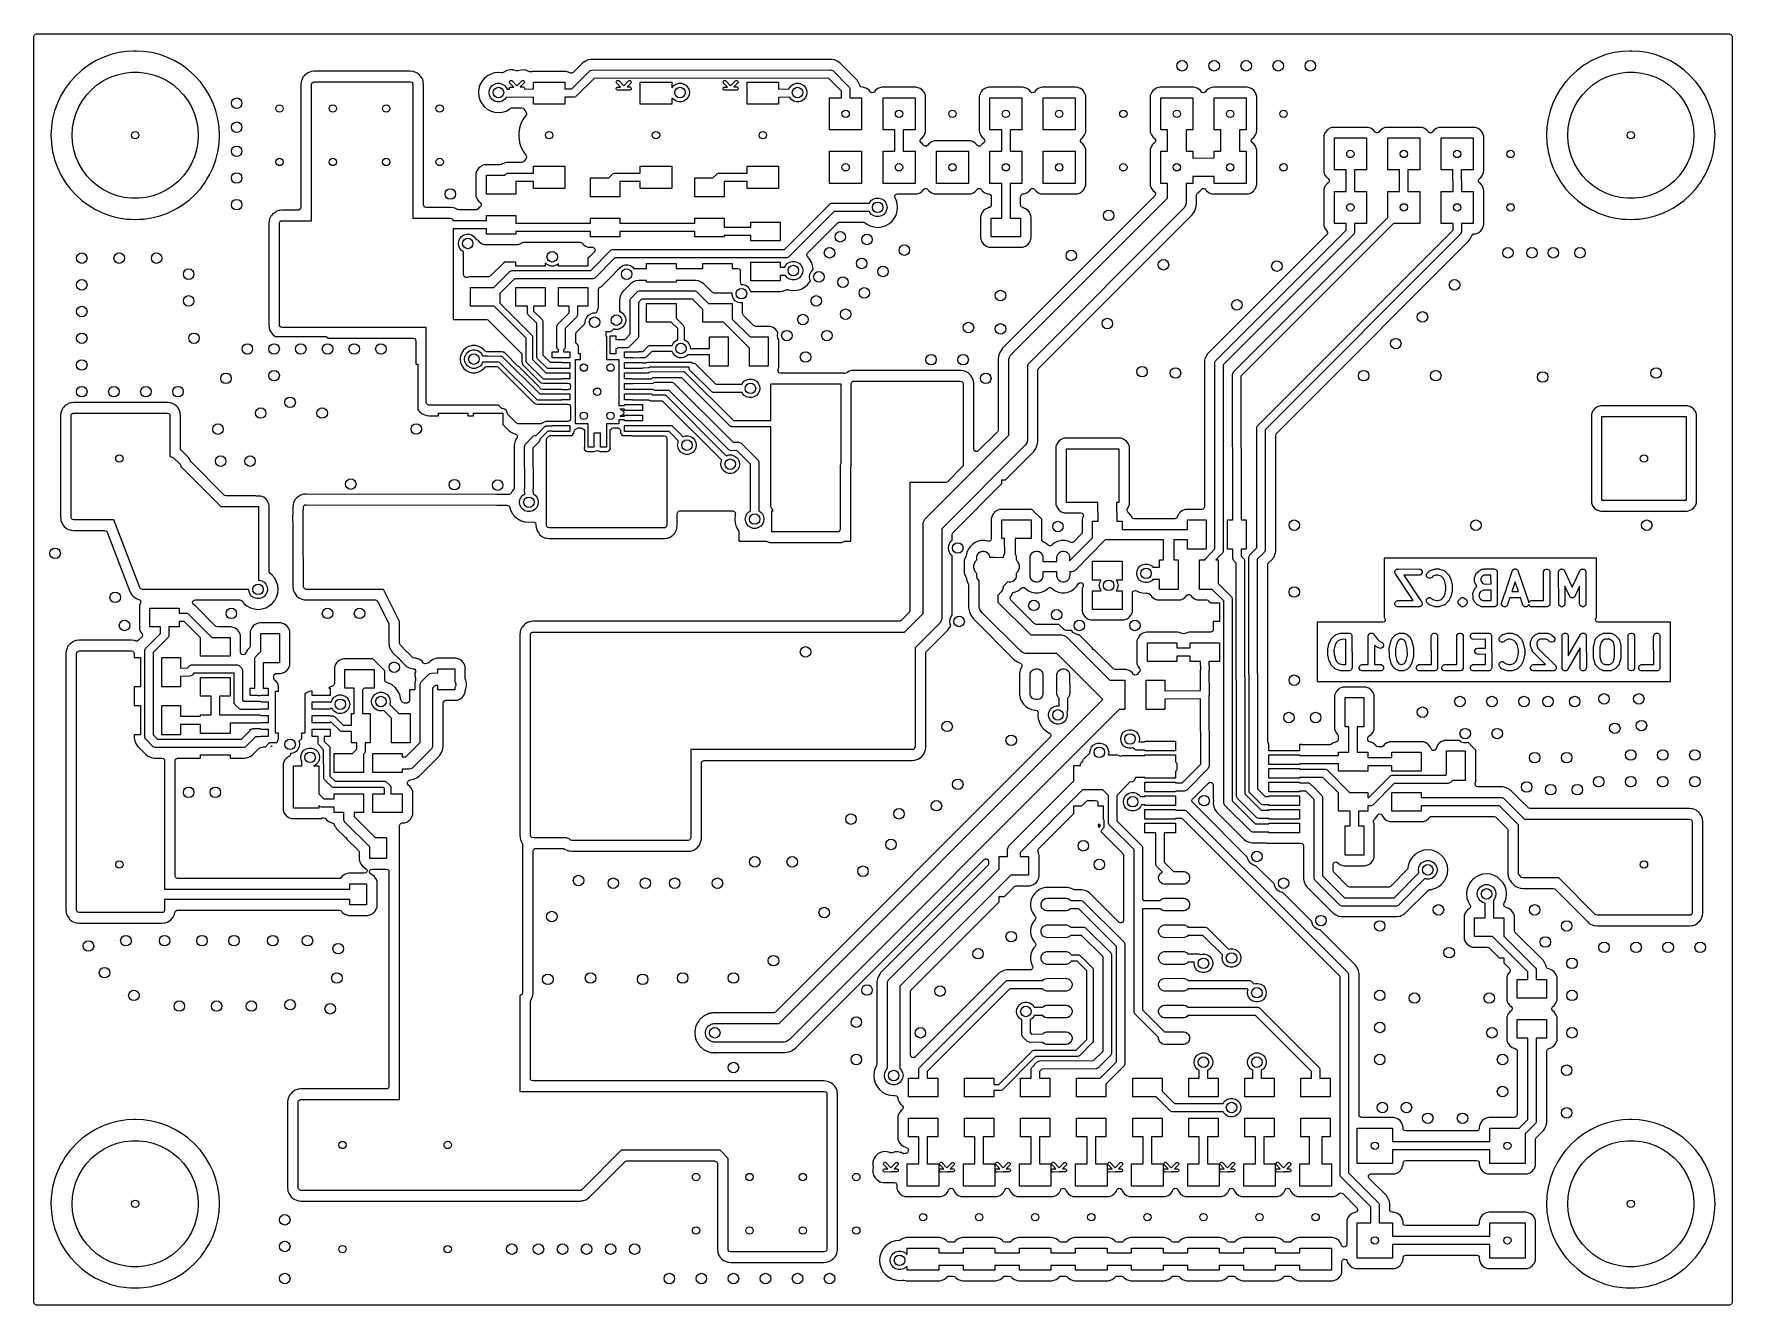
# Model space of a CAD drawing. Extents: x 0.01 to 3.19, y 0.01 to 2.39.
import ezdxf

# ---------------------------------------------------------------- set-up
doc = ezdxf.new("R2010")
doc.units = 0
doc.header["$MEASUREMENT"] = 0
doc.layers.add('BLACK', color=7, linetype='CONTINUOUS')

msp = doc.modelspace()

# ---------------------------------------------------------------- linework, layer by layer
at = {"layer": 'BLACK', "linetype": 'CONTINUOUS'}
for p, q in [((0.0104, 2.3846), (0.0112, 2.3873)), ((0.0104, 2.2), (0.0104, 2.3846)), ((0.0112, 2.3873), (0.0133, 2.3891)), ((0.0133, 2.3891), (0.0154, 2.3896)), ((0.0154, 2.3896), (3.1846, 2.3896)), ((3.1846, 2.3896), (3.1873, 2.3888)), ((3.1873, 2.3888), (3.1891, 2.3867)), ((3.1891, 2.3867), (3.1896, 2.3846)), ((3.1896, 2.3846), (3.1896, 0.0154)), ((0.1692, 2.3547), (0.1542, 2.3509)), ((0.1845, 2.3569), (0.1692, 2.3547)), ((0.1977, 2.3576), (0.1845, 2.3569)), ((0.2, 2.3577), (0.1977, 2.3576)), ((0.2022, 2.3576), (0.2, 2.3577)), ((0.2, 2.3577), (0.2, 2.3577)), ((0.2155, 2.3569), (0.2022, 2.3576)), ((0.2308, 2.3547), (0.2155, 2.3569)), ((0.2458, 2.3509), (0.2308, 2.3547)), ((2.9692, 2.3547), (2.9542, 2.3509)), ((2.9845, 2.3569), (2.9692, 2.3547)), ((2.9977, 2.3576), (2.9845, 2.3569)), ((3, 2.3577), (2.9977, 2.3576)), ((3.0022, 2.3576), (3, 2.3577)), ((3, 2.3577), (3, 2.3577)), ((3.0155, 2.3569), (3.0022, 2.3576)), ((3.0308, 2.3547), (3.0155, 2.3569)), ((3.0458, 2.3509), (3.0308, 2.3547)), ((0.1, 2.3219), (0.0885, 2.3115)), ((0.1124, 2.3311), (0.1, 2.3219)), ((0.1, 2.3219), (0.1, 2.3219)), ((0.1, 2.3219), (0.1, 2.3219)), ((0.1202, 2.3358), (0.1124, 2.3311)), ((0.1257, 2.3391), (0.1202, 2.3358)), ((0.1397, 2.3457), (0.1257, 2.3391)), ((0.1542, 2.3509), (0.1397, 2.3457)), ((0.2603, 2.3457), (0.2458, 2.3509)), ((0.2743, 2.3391), (0.2603, 2.3457)), ((0.2876, 2.3311), (0.2743, 2.3391)), ((0.2997, 2.3221), (0.2876, 2.3311)), ((0.2876, 2.3311), (0.2876, 2.3311)), ((0.3, 2.3219), (0.2997, 2.3221)), ((0.3115, 2.3115), (0.3, 2.3219)), ((0.8955, 2.3211), (0.8902, 2.3183)), ((0.9013, 2.3225), (0.8955, 2.3211)), ((0.9072, 2.3224), (0.9013, 2.3225)), ((0.908, 2.3221), (0.9072, 2.3224)), ((0.9072, 2.3224), (0.9072, 2.3224)), ((0.9072, 2.3224), (0.9072, 2.3224)), ((0.913, 2.3207), (0.908, 2.3221)), ((0.9227, 2.3221), (0.917, 2.3206)), ((0.9287, 2.3222), (0.9227, 2.3221)), ((0.9327, 2.3211), (0.9287, 2.3222)), ((0.9344, 2.3207), (0.9327, 2.3211)), ((1.0383, 2.3358), (1.0202, 2.3176)), ((1.0428, 2.3388), (1.0383, 2.3358)), ((1.0383, 2.3358), (1.0383, 2.3358)), ((1.0479, 2.3409), (1.0428, 2.3388)), ((1.0532, 2.3419), (1.0479, 2.3409)), ((1.0503, 2.3199), (1.0515, 2.3209)), ((1.0515, 2.3209), (1.0544, 2.3221)), ((1.0586, 2.3419), (1.0532, 2.3419)), ((1.0544, 2.3221), (1.5014, 2.3222)), ((1.5041, 2.3419), (1.0586, 2.3419)), ((1.5014, 2.3222), (1.5029, 2.3221)), ((1.5029, 2.3221), (1.5058, 2.3209)), ((1.5094, 2.3409), (1.5041, 2.3419)), ((1.5041, 2.3419), (1.5041, 2.3419)), ((1.5058, 2.3209), (1.5356, 2.2913)), ((1.5144, 2.3388), (1.5094, 2.3409)), ((1.519, 2.3358), (1.5144, 2.3388)), ((1.5514, 2.3033), (1.519, 2.3358)), ((2.9, 2.3219), (2.8885, 2.3115)), ((2.9124, 2.3311), (2.9, 2.3219)), ((2.9, 2.3219), (2.9, 2.3219)), ((2.9, 2.3219), (2.9, 2.3219)), ((2.9202, 2.3358), (2.9124, 2.3311)), ((2.9257, 2.3391), (2.9202, 2.3358)), ((2.9397, 2.3457), (2.9257, 2.3391)), ((2.9542, 2.3509), (2.9397, 2.3457)), ((3.0603, 2.3457), (3.0458, 2.3509)), ((3.0743, 2.3391), (3.0603, 2.3457)), ((3.0876, 2.3311), (3.0743, 2.3391)), ((3.0997, 2.3221), (3.0876, 2.3311)), ((3.0876, 2.3311), (3.0876, 2.3311)), ((3.1, 2.3219), (3.0997, 2.3221)), ((3.1115, 2.3115), (3.1, 2.3219)), ((0.0781, 2.3), (0.0689, 2.2876)), ((0.0788, 2.3008), (0.0781, 2.3)), ((0.0885, 2.3115), (0.0788, 2.3008)), ((0.1189, 2.2859), (0.1295, 2.2947)), ((0.1295, 2.2947), (0.1409, 2.3023)), ((0.1409, 2.3023), (0.1532, 2.3085)), ((0.1532, 2.3085), (0.1661, 2.3131)), ((0.1661, 2.3131), (0.1795, 2.3163)), ((0.1795, 2.3163), (0.1931, 2.3179)), ((0.1931, 2.3179), (0.2069, 2.3179)), ((0.2069, 2.3179), (0.2205, 2.3163)), ((0.2205, 2.3163), (0.2339, 2.3131)), ((0.2339, 2.3131), (0.2468, 2.3085)), ((0.2468, 2.3085), (0.2591, 2.3023)), ((0.2591, 2.3023), (0.2705, 2.2947)), ((0.2705, 2.2947), (0.2811, 2.2859)), ((0.3219, 2.3), (0.3115, 2.3115)), ((0.3265, 2.2938), (0.3219, 2.3)), ((0.3219, 2.3), (0.3219, 2.3)), ((0.3219, 2.3), (0.3219, 2.3)), ((0.3311, 2.2876), (0.3265, 2.2938)), ((0.5109, 2.3006), (0.5101, 2.295)), ((0.5101, 2.295), (0.5101, 2.295)), ((0.5101, 2.295), (0.5101, 2.0649)), ((0.5117, 2.3033), (0.5109, 2.3008)), ((0.5109, 2.3008), (0.5109, 2.3006)), ((0.514, 2.3085), (0.5117, 2.3033)), ((0.5117, 2.3033), (0.5117, 2.3033)), ((0.5163, 2.3111), (0.514, 2.3085)), ((0.5178, 2.3128), (0.5163, 2.3111)), ((0.5179, 2.3128), (0.5178, 2.3128)), ((0.5199, 2.3146), (0.5179, 2.3128)), ((0.5231, 2.3167), (0.5199, 2.3146)), ((0.5199, 2.3146), (0.5199, 2.3146)), ((0.5246, 2.3177), (0.5231, 2.3167)), ((0.5287, 2.319), (0.5246, 2.3177)), ((0.5246, 2.3177), (0.5246, 2.3177)), ((0.5246, 2.3177), (0.5246, 2.3177)), ((0.5298, 2.3193), (0.5287, 2.319)), ((0.5307, 2.3194), (0.5298, 2.3193)), ((0.53, 2.295), (0.5308, 2.2977)), ((0.53, 2.04), (0.53, 2.295)), ((0.5342, 2.3198), (0.5307, 2.3194)), ((0.5307, 2.3194), (0.5307, 2.3194)), ((0.5307, 2.3194), (0.5307, 2.3194)), ((0.5308, 2.2977), (0.5329, 2.2996)), ((0.5329, 2.2996), (0.535, 2.3)), ((0.535, 2.3199), (0.5342, 2.3198)), ((0.715, 2.3199), (0.535, 2.3199)), ((0.535, 2.3199), (0.535, 2.3199)), ((0.535, 2.3199), (0.535, 2.3199)), ((0.535, 2.3), (0.715, 2.3)), ((0.7206, 2.3191), (0.715, 2.3199)), ((0.715, 2.3), (0.7177, 2.2992)), ((0.7177, 2.2992), (0.7196, 2.2971)), ((0.7196, 2.2971), (0.72, 2.295)), ((0.72, 2.295), (0.72, 2.045)), ((0.7233, 2.3183), (0.7206, 2.3191)), ((0.7285, 2.316), (0.7233, 2.3183)), ((0.7301, 2.3146), (0.7285, 2.316)), ((0.7328, 2.3122), (0.7301, 2.3146)), ((0.7328, 2.3121), (0.7328, 2.3122)), ((0.7346, 2.3101), (0.7328, 2.3121)), ((0.7377, 2.3054), (0.7346, 2.3101)), ((0.739, 2.3013), (0.7377, 2.3054)), ((0.7394, 2.2993), (0.739, 2.3013)), ((0.7399, 2.295), (0.7394, 2.2993)), ((0.7394, 2.2993), (0.7394, 2.2993)), ((0.7399, 2.0699), (0.7399, 2.295)), ((0.7399, 2.295), (0.7399, 2.295)), ((0.8454, 2.2943), (0.8433, 2.2873)), ((0.8489, 2.3008), (0.8454, 2.2943)), ((0.851, 2.3033), (0.8489, 2.3008)), ((0.8489, 2.3008), (0.8489, 2.3008)), ((0.8536, 2.3064), (0.851, 2.3033)), ((0.858, 2.3101), (0.8536, 2.3064)), ((0.8592, 2.3111), (0.858, 2.3101)), ((0.8657, 2.3146), (0.8592, 2.3111)), ((0.8592, 2.3111), (0.8592, 2.3111)), ((0.8592, 2.3111), (0.8592, 2.3111)), ((0.8632, 2.2849), (0.8653, 2.2895)), ((0.8653, 2.2895), (0.8685, 2.2932)), ((0.8727, 2.3167), (0.8657, 2.3146)), ((0.8685, 2.2932), (0.8727, 2.2959)), ((0.88, 2.3174), (0.8727, 2.3167)), ((0.8727, 2.3167), (0.8727, 2.3167)), ((0.8727, 2.3167), (0.8727, 2.3167)), ((0.8727, 2.2959), (0.8775, 2.2973)), ((0.8775, 2.2973), (0.8825, 2.2973)), ((0.8809, 2.3173), (0.88, 2.3174)), ((0.88, 2.3174), (0.88, 2.3174)), ((0.8862, 2.3168), (0.8809, 2.3173)), ((0.8825, 2.2973), (0.8873, 2.2959)), ((0.8876, 2.3169), (0.8862, 2.3168)), ((0.8873, 2.2959), (0.8915, 2.2932)), ((0.8901, 2.3181), (0.8876, 2.3169)), ((0.8902, 2.3183), (0.8901, 2.3181)), ((0.8902, 2.3183), (0.8902, 2.3183)), ((0.8915, 2.2932), (0.8947, 2.2895)), ((0.8947, 2.2895), (0.8961, 2.2865)), ((0.9008, 2.3004), (0.9013, 2.3015)), ((0.9008, 2.2993), (0.9008, 2.3004)), ((0.9012, 2.2982), (0.9008, 2.2993)), ((0.9009, 2.2889), (0.9017, 2.2897)), ((0.9016, 2.2978), (0.9012, 2.2982)), ((0.9013, 2.3015), (0.9021, 2.3023)), ((0.9088, 2.2903), (0.9016, 2.2978)), ((0.9017, 2.2897), (0.9028, 2.2902)), ((0.9021, 2.3023), (0.9032, 2.3027)), ((0.9028, 2.2902), (0.9088, 2.2903)), ((0.9032, 2.3027), (0.9043, 2.3027)), ((0.9043, 2.3027), (0.9054, 2.3022)), ((0.9054, 2.3022), (0.9147, 2.2925)), ((0.9131, 2.3206), (0.913, 2.3207)), ((0.913, 2.3207), (0.913, 2.3207)), ((0.9142, 2.3203), (0.9131, 2.3206)), ((0.9166, 2.3206), (0.9142, 2.3203)), ((0.9147, 2.2925), (0.9237, 2.3016)), ((0.917, 2.3206), (0.9166, 2.3205)), ((0.9166, 2.3205), (0.9166, 2.3206)), ((0.917, 2.3206), (0.917, 2.3206)), ((0.9283, 2.2979), (0.9209, 2.2904)), ((0.9209, 2.2904), (0.9258, 2.2905)), ((0.9237, 2.3016), (0.9241, 2.3019)), ((0.9241, 2.3019), (0.9252, 2.3024)), ((0.9252, 2.3024), (0.9264, 2.3024)), ((0.9258, 2.2905), (0.9264, 2.2904)), ((0.9264, 2.3024), (0.9274, 2.302)), ((0.9264, 2.2904), (0.9274, 2.29)), ((0.9274, 2.302), (0.9282, 2.3012)), ((0.9274, 2.29), (0.9282, 2.2892)), ((0.9282, 2.3012), (0.9287, 2.3001)), ((0.9282, 2.2892), (0.9287, 2.2881)), ((0.9287, 2.2989), (0.9283, 2.2979)), ((0.9287, 2.3001), (0.9287, 2.2989)), ((0.937, 2.3192), (0.9344, 2.3207)), ((0.9344, 2.3207), (0.9344, 2.3207)), ((0.9344, 2.3207), (0.9344, 2.3207)), ((0.9384, 2.3186), (0.937, 2.3192)), ((0.9409, 2.3188), (0.9384, 2.3186)), ((0.9412, 2.3188), (0.9409, 2.3188)), ((0.9409, 2.3188), (0.9409, 2.3188)), ((0.9424, 2.319), (0.9412, 2.3189)), ((0.9412, 2.3189), (0.9412, 2.3189)), ((0.9412, 2.3189), (0.9412, 2.3189)), ((0.9412, 2.3189), (0.9412, 2.3188)), ((0.9412, 2.3188), (0.9412, 2.3188)), ((0.9436, 2.3191), (0.9424, 2.319)), ((1.0064, 2.3191), (0.9436, 2.3191)), ((0.9455, 2.2866), (0.9455, 2.2994)), ((0.9455, 2.2994), (1.0045, 2.2994)), ((1.0045, 2.2994), (1.0045, 2.2866)), ((1.0088, 2.3189), (1.0064, 2.3191)), ((1.0141, 2.3169), (1.0088, 2.3189)), ((1.0143, 2.3168), (1.0141, 2.3169)), ((1.0141, 2.3169), (1.0141, 2.3169)), ((1.0149, 2.3165), (1.0143, 2.3168)), ((1.0177, 2.3163), (1.0149, 2.3165)), ((1.0172, 2.2866), (1.0503, 2.3199)), ((1.0202, 2.3176), (1.0177, 2.3163)), ((1.059, 2.3065), (1.0258, 2.2732)), ((1.498, 2.3066), (1.059, 2.3065)), ((1.1008, 2.3004), (1.1013, 2.3015)), ((1.1008, 2.2993), (1.1008, 2.3004)), ((1.1012, 2.2982), (1.1008, 2.2993)), ((1.1009, 2.2889), (1.1017, 2.2897)), ((1.1016, 2.2978), (1.1012, 2.2982)), ((1.1013, 2.3015), (1.1021, 2.3023)), ((1.1088, 2.2903), (1.1016, 2.2978)), ((1.1017, 2.2897), (1.1028, 2.2902)), ((1.1021, 2.3023), (1.1032, 2.3027)), ((1.1028, 2.2902), (1.1088, 2.2903)), ((1.1032, 2.3027), (1.1043, 2.3027)), ((1.1043, 2.3027), (1.1054, 2.3022)), ((1.1054, 2.3022), (1.1147, 2.2925)), ((1.1147, 2.2925), (1.1237, 2.3016)), ((1.1283, 2.2979), (1.1209, 2.2904)), ((1.1209, 2.2904), (1.1258, 2.2905)), ((1.1237, 2.3016), (1.1241, 2.3019)), ((1.1241, 2.3019), (1.1252, 2.3024)), ((1.1252, 2.3024), (1.1264, 2.3024)), ((1.1258, 2.2905), (1.1264, 2.2904)), ((1.1264, 2.3024), (1.1274, 2.302)), ((1.1264, 2.2904), (1.1274, 2.29)), ((1.1274, 2.302), (1.1282, 2.3012)), ((1.1274, 2.29), (1.1282, 2.2892)), ((1.1282, 2.3012), (1.1287, 2.3001)), ((1.1282, 2.2892), (1.1287, 2.2881)), ((1.1287, 2.2989), (1.1283, 2.2979)), ((1.1287, 2.3001), (1.1287, 2.2989)), ((1.1455, 2.2581), (1.1455, 2.2994)), ((1.1455, 2.2994), (1.2045, 2.2994)), ((1.2045, 2.2994), (1.2045, 2.2885)), ((1.2048, 2.2885), (1.2053, 2.2895)), ((1.2053, 2.2895), (1.2085, 2.2932)), ((1.2085, 2.2932), (1.2127, 2.2959)), ((1.2127, 2.2959), (1.2175, 2.2973)), ((1.2175, 2.2973), (1.2225, 2.2973)), ((1.2225, 2.2973), (1.2273, 2.2959)), ((1.2273, 2.2959), (1.2315, 2.2932)), ((1.2315, 2.2932), (1.2347, 2.2895)), ((1.2347, 2.2895), (1.2368, 2.2849)), ((1.3008, 2.3004), (1.3013, 2.3015)), ((1.3008, 2.2993), (1.3008, 2.3004)), ((1.3012, 2.2982), (1.3008, 2.2993)), ((1.3009, 2.2889), (1.3017, 2.2897)), ((1.3016, 2.2978), (1.3012, 2.2982)), ((1.3013, 2.3015), (1.3021, 2.3023)), ((1.3088, 2.2903), (1.3016, 2.2978)), ((1.3017, 2.2897), (1.3028, 2.2902)), ((1.3021, 2.3023), (1.3032, 2.3027)), ((1.3028, 2.2902), (1.3088, 2.2903)), ((1.3032, 2.3027), (1.3043, 2.3027)), ((1.3043, 2.3027), (1.3054, 2.3022)), ((1.3054, 2.3022), (1.3147, 2.2925)), ((1.3147, 2.2925), (1.3237, 2.3016)), ((1.3283, 2.2979), (1.3209, 2.2904)), ((1.3209, 2.2904), (1.3258, 2.2905)), ((1.3237, 2.3016), (1.3241, 2.3019)), ((1.3241, 2.3019), (1.3252, 2.3024)), ((1.3252, 2.3024), (1.3264, 2.3024)), ((1.3258, 2.2905), (1.3264, 2.2904)), ((1.3264, 2.3024), (1.3274, 2.302)), ((1.3264, 2.2904), (1.3274, 2.29)), ((1.3274, 2.302), (1.3282, 2.3012)), ((1.3274, 2.29), (1.3282, 2.2892)), ((1.3282, 2.3012), (1.3287, 2.3001)), ((1.3282, 2.2892), (1.3287, 2.2881)), ((1.3287, 2.2989), (1.3283, 2.2979)), ((1.3287, 2.3001), (1.3287, 2.2989)), ((1.3455, 2.2581), (1.3455, 2.2994)), ((1.3455, 2.2994), (1.4045, 2.2994)), ((1.4045, 2.2994), (1.4045, 2.2865)), ((1.4239, 2.2866), (1.4253, 2.2895)), ((1.4253, 2.2895), (1.4285, 2.2932)), ((1.4285, 2.2932), (1.4327, 2.2959)), ((1.4327, 2.2959), (1.4375, 2.2973)), ((1.4375, 2.2973), (1.4425, 2.2973)), ((1.4425, 2.2973), (1.4473, 2.2959)), ((1.4473, 2.2959), (1.4515, 2.2932)), ((1.4515, 2.2932), (1.4547, 2.2895)), ((1.4547, 2.2895), (1.4568, 2.2849)), ((1.5221, 2.2827), (1.498, 2.3066)), ((1.5356, 2.2913), (1.5365, 2.2901)), ((1.5365, 2.2901), (1.5377, 2.2873)), ((1.5544, 2.2988), (1.5514, 2.3033)), ((1.5565, 2.2938), (1.5544, 2.2988)), ((1.5565, 2.2937), (1.5565, 2.2938)), ((1.5569, 2.2926), (1.5565, 2.2937)), ((1.5587, 2.2905), (1.5569, 2.2926)), ((1.5614, 2.2897), (1.5587, 2.2905)), ((1.5619, 2.2897), (1.5614, 2.2897)), ((1.5642, 2.2895), (1.5619, 2.2897)), ((1.5695, 2.2875), (1.5642, 2.2895)), ((1.5958, 2.2895), (1.5935, 2.2886)), ((1.5981, 2.2897), (1.5958, 2.2895)), ((1.6619, 2.2897), (1.5981, 2.2897)), ((1.6642, 2.2895), (1.6619, 2.2897)), ((1.6695, 2.2875), (1.6642, 2.2895)), ((1.7958, 2.2895), (1.7935, 2.2886)), ((1.7981, 2.2897), (1.7958, 2.2895)), ((1.8619, 2.2897), (1.7981, 2.2897)), ((1.8642, 2.2895), (1.8619, 2.2897)), ((1.8695, 2.2875), (1.8642, 2.2895)), ((1.8958, 2.2895), (1.8935, 2.2886)), ((1.8981, 2.2897), (1.8958, 2.2895)), ((1.9619, 2.2897), (1.8981, 2.2897)), ((1.9642, 2.2895), (1.9619, 2.2897)), ((1.9695, 2.2875), (1.9642, 2.2895)), ((2.1158, 2.2895), (2.1135, 2.2886)), ((2.1181, 2.2897), (2.1158, 2.2895)), ((2.1819, 2.2897), (2.1181, 2.2897)), ((2.1842, 2.2895), (2.1819, 2.2897)), ((2.1895, 2.2875), (2.1842, 2.2895)), ((2.2158, 2.2895), (2.2135, 2.2886)), ((2.2181, 2.2897), (2.2158, 2.2895)), ((2.2819, 2.2897), (2.2181, 2.2897)), ((2.2842, 2.2895), (2.2819, 2.2897)), ((2.2895, 2.2875), (2.2842, 2.2895)), ((2.8781, 2.3), (2.8689, 2.2876)), ((2.8788, 2.3008), (2.8781, 2.3)), ((2.8885, 2.3115), (2.8788, 2.3008)), ((2.9189, 2.2859), (2.9295, 2.2947)), ((2.9295, 2.2947), (2.9409, 2.3023)), ((2.9409, 2.3023), (2.9532, 2.3085)), ((2.9532, 2.3085), (2.9661, 2.3131)), ((2.9661, 2.3131), (2.9795, 2.3163)), ((2.9795, 2.3163), (2.9931, 2.3179)), ((2.9931, 2.3179), (3.0069, 2.3179)), ((3.0069, 2.3179), (3.0205, 2.3163)), ((3.0205, 2.3163), (3.0339, 2.3131)), ((3.0339, 2.3131), (3.0468, 2.3085)), ((3.0468, 2.3085), (3.0591, 2.3023)), ((3.0591, 2.3023), (3.0705, 2.2947)), ((3.0705, 2.2947), (3.0811, 2.2859)), ((3.1219, 2.3), (3.1115, 2.3115)), ((3.1265, 2.2938), (3.1219, 2.3)), ((3.1219, 2.3), (3.1219, 2.3)), ((3.1219, 2.3), (3.1219, 2.3)), ((3.1311, 2.2876), (3.1265, 2.2938)), ((0.0543, 2.2603), (0.0491, 2.2458)), ((0.0609, 2.2743), (0.0543, 2.2603)), ((0.0543, 2.2603), (0.0543, 2.2603)), ((0.068, 2.2861), (0.0609, 2.2743)), ((0.0689, 2.2876), (0.068, 2.2861)), ((0.0945, 2.253), (0.1013, 2.2649)), ((0.1013, 2.2649), (0.1095, 2.2759)), ((0.1095, 2.2759), (0.1189, 2.2859)), ((0.2811, 2.2859), (0.2905, 2.2759)), ((0.2905, 2.2759), (0.2987, 2.2649)), ((0.2987, 2.2649), (0.3055, 2.253)), ((0.3391, 2.2743), (0.3311, 2.2876)), ((0.3457, 2.2603), (0.3391, 2.2743)), ((0.3509, 2.2458), (0.3457, 2.2603)), ((0.8433, 2.2873), (0.8426, 2.28)), ((0.8426, 2.28), (0.8426, 2.28)), ((0.8426, 2.28), (0.8433, 2.2727)), ((0.8433, 2.2873), (0.8433, 2.2873)), ((0.8433, 2.2873), (0.8433, 2.2873)), ((0.8433, 2.2727), (0.8433, 2.2727)), ((0.8433, 2.2727), (0.8433, 2.2727)), ((0.8433, 2.2727), (0.8453, 2.2661)), ((0.8453, 2.2661), (0.8454, 2.2657)), ((0.8454, 2.2657), (0.8489, 2.2592)), ((0.8489, 2.2592), (0.8536, 2.2536)), ((0.8625, 2.28), (0.8632, 2.2849)), ((0.8632, 2.2751), (0.8625, 2.28)), ((0.8653, 2.2705), (0.8632, 2.2751)), ((0.8685, 2.2668), (0.8653, 2.2705)), ((0.8727, 2.2641), (0.8685, 2.2668)), ((0.8775, 2.2627), (0.8727, 2.2641)), ((0.8825, 2.2627), (0.8775, 2.2627)), ((0.8873, 2.2641), (0.8825, 2.2627)), ((0.8915, 2.2668), (0.8873, 2.2641)), ((0.8947, 2.2705), (0.8915, 2.2668)), ((0.8949, 2.2709), (0.8947, 2.2705)), ((0.9455, 2.271), (0.8949, 2.2709)), ((0.8961, 2.2865), (0.9006, 2.2865)), ((0.9005, 2.2879), (0.9009, 2.2889)), ((0.9005, 2.2867), (0.9005, 2.2879)), ((0.9006, 2.2865), (0.9005, 2.2867)), ((0.9287, 2.2869), (0.9285, 2.2865)), ((0.9285, 2.2865), (0.9455, 2.2866)), ((0.9287, 2.2881), (0.9287, 2.2869)), ((0.9455, 2.2581), (0.9455, 2.271)), ((1.0045, 2.2581), (0.9455, 2.2581)), ((1.0045, 2.2866), (1.0172, 2.2866)), ((1.0218, 2.271), (1.0045, 2.271)), ((1.0045, 2.271), (1.0045, 2.2581)), ((1.0247, 2.2722), (1.0218, 2.271)), ((1.0258, 2.2732), (1.0247, 2.2722)), ((1.1005, 2.2879), (1.1009, 2.2889)), ((1.1005, 2.2867), (1.1005, 2.2879)), ((1.101, 2.2856), (1.1005, 2.2867)), ((1.1018, 2.2848), (1.101, 2.2856)), ((1.1028, 2.2844), (1.1018, 2.2848)), ((1.1034, 2.2843), (1.1028, 2.2844)), ((1.1147, 2.2845), (1.1034, 2.2843)), ((1.1151, 2.2843), (1.1147, 2.2845)), ((1.1162, 2.2843), (1.1151, 2.2843)), ((1.1167, 2.2845), (1.1162, 2.2843)), ((1.1264, 2.2846), (1.1167, 2.2845)), ((1.1275, 2.2851), (1.1264, 2.2846)), ((1.1283, 2.2859), (1.1275, 2.2851)), ((1.1287, 2.2869), (1.1283, 2.2859)), ((1.1287, 2.2881), (1.1287, 2.2869)), ((1.2045, 2.2581), (1.1455, 2.2581)), ((1.2045, 2.2885), (1.2048, 2.2885)), ((1.2066, 2.269), (1.2045, 2.269)), ((1.2045, 2.269), (1.2045, 2.2581)), ((1.2085, 2.2668), (1.2066, 2.269)), ((1.2127, 2.2641), (1.2085, 2.2668)), ((1.2175, 2.2627), (1.2127, 2.2641)), ((1.2225, 2.2627), (1.2175, 2.2627)), ((1.2273, 2.2641), (1.2225, 2.2627)), ((1.2315, 2.2668), (1.2273, 2.2641)), ((1.2347, 2.2705), (1.2315, 2.2668)), ((1.2368, 2.2751), (1.2347, 2.2705)), ((1.2368, 2.2849), (1.2375, 2.28)), ((1.2375, 2.28), (1.2368, 2.2751)), ((1.3005, 2.2879), (1.3009, 2.2889)), ((1.3005, 2.2867), (1.3005, 2.2879)), ((1.301, 2.2856), (1.3005, 2.2867)), ((1.3018, 2.2848), (1.301, 2.2856)), ((1.3028, 2.2844), (1.3018, 2.2848)), ((1.3034, 2.2843), (1.3028, 2.2844)), ((1.3147, 2.2845), (1.3034, 2.2843)), ((1.3151, 2.2843), (1.3147, 2.2845)), ((1.3162, 2.2843), (1.3151, 2.2843)), ((1.3167, 2.2845), (1.3162, 2.2843)), ((1.3264, 2.2846), (1.3167, 2.2845)), ((1.3275, 2.2851), (1.3264, 2.2846)), ((1.3283, 2.2859), (1.3275, 2.2851)), ((1.3287, 2.2869), (1.3283, 2.2859)), ((1.3287, 2.2881), (1.3287, 2.2869)), ((1.4045, 2.2581), (1.3455, 2.2581)), ((1.4045, 2.2865), (1.4239, 2.2866)), ((1.4251, 2.271), (1.4045, 2.2709)), ((1.4045, 2.2709), (1.4045, 2.2581)), ((1.4253, 2.2705), (1.4251, 2.271)), ((1.4285, 2.2668), (1.4253, 2.2705)), ((1.4327, 2.2641), (1.4285, 2.2668)), ((1.4375, 2.2627), (1.4327, 2.2641)), ((1.4425, 2.2627), (1.4375, 2.2627)), ((1.4473, 2.2641), (1.4425, 2.2627)), ((1.4515, 2.2668), (1.4473, 2.2641)), ((1.4547, 2.2705), (1.4515, 2.2668)), ((1.4568, 2.2751), (1.4547, 2.2705)), ((1.4568, 2.2849), (1.4575, 2.28)), ((1.4575, 2.28), (1.4568, 2.2751)), ((1.5, 2.21), (1.5, 2.27)), ((1.5, 2.27), (1.5222, 2.27)), ((1.5222, 2.27), (1.5221, 2.2827)), ((1.5377, 2.2873), (1.5378, 2.27)), ((1.5378, 2.27), (1.56, 2.27)), ((1.56, 2.27), (1.56, 2.21)), ((1.5741, 2.2841), (1.5695, 2.2875)), ((1.576, 2.2815), (1.5741, 2.2841)), ((1.5765, 2.2809), (1.576, 2.2815)), ((1.5789, 2.2796), (1.5765, 2.2809)), ((1.5817, 2.2798), (1.5789, 2.2796)), ((1.584, 2.2815), (1.5817, 2.2798)), ((1.5859, 2.2841), (1.584, 2.2815)), ((1.5905, 2.2875), (1.5859, 2.2841)), ((1.5935, 2.2886), (1.5905, 2.2875)), ((1.5905, 2.2875), (1.5905, 2.2875)), ((1.5905, 2.2875), (1.5905, 2.2875)), ((1.6, 2.21), (1.6, 2.27)), ((1.6, 2.27), (1.66, 2.27)), ((1.66, 2.27), (1.66, 2.21)), ((1.6741, 2.2841), (1.6695, 2.2875)), ((1.6775, 2.2795), (1.6741, 2.2841)), ((1.6795, 2.2742), (1.6775, 2.2795)), ((1.6797, 2.2719), (1.6795, 2.2742)), ((1.6797, 2.2081), (1.6797, 2.2719)), ((1.7805, 2.2742), (1.7803, 2.2719)), ((1.7803, 2.2719), (1.7803, 2.2081)), ((1.7825, 2.2795), (1.7805, 2.2742)), ((1.7829, 2.28), (1.7825, 2.2795)), ((1.7825, 2.2795), (1.7825, 2.2795)), ((1.784, 2.2815), (1.7829, 2.28)), ((1.7859, 2.2841), (1.784, 2.2815)), ((1.7887, 2.2861), (1.7859, 2.2841)), ((1.7905, 2.2875), (1.7887, 2.2861)), ((1.7935, 2.2886), (1.7905, 2.2875)), ((1.7905, 2.2875), (1.7905, 2.2875)), ((1.7905, 2.2875), (1.7905, 2.2875)), ((1.8, 2.21), (1.8, 2.27)), ((1.8, 2.27), (1.86, 2.27)), ((1.86, 2.27), (1.86, 2.21)), ((1.8741, 2.2841), (1.8695, 2.2875)), ((1.876, 2.2815), (1.8741, 2.2841)), ((1.8765, 2.2809), (1.876, 2.2815)), ((1.8789, 2.2796), (1.8765, 2.2809)), ((1.8817, 2.2798), (1.8789, 2.2796)), ((1.884, 2.2815), (1.8817, 2.2798)), ((1.8859, 2.2841), (1.884, 2.2815)), ((1.8905, 2.2875), (1.8859, 2.2841)), ((1.8935, 2.2886), (1.8905, 2.2875)), ((1.8905, 2.2875), (1.8905, 2.2875)), ((1.8905, 2.2875), (1.8905, 2.2875)), ((1.9, 2.21), (1.9, 2.27)), ((1.9, 2.27), (1.96, 2.27)), ((1.96, 2.27), (1.96, 2.21)), ((1.9741, 2.2841), (1.9695, 2.2875)), ((1.9775, 2.2795), (1.9741, 2.2841)), ((1.9795, 2.2742), (1.9775, 2.2795)), ((1.9797, 2.2719), (1.9795, 2.2742)), ((1.9797, 2.2081), (1.9797, 2.2719)), ((2.1005, 2.2742), (2.1003, 2.2719)), ((2.1003, 2.2719), (2.1003, 2.2081)), ((2.1025, 2.2795), (2.1005, 2.2742)), ((2.1029, 2.28), (2.1025, 2.2795)), ((2.1025, 2.2795), (2.1025, 2.2795)), ((2.104, 2.2815), (2.1029, 2.28)), ((2.1059, 2.2841), (2.104, 2.2815)), ((2.1087, 2.2861), (2.1059, 2.2841)), ((2.1105, 2.2875), (2.1087, 2.2861)), ((2.1135, 2.2886), (2.1105, 2.2875)), ((2.1105, 2.2875), (2.1105, 2.2875)), ((2.1105, 2.2875), (2.1105, 2.2875)), ((2.12, 2.21), (2.12, 2.27)), ((2.12, 2.27), (2.18, 2.27)), ((2.18, 2.27), (2.18, 2.21)), ((2.1941, 2.2841), (2.1895, 2.2875)), ((2.196, 2.2815), (2.1941, 2.2841)), ((2.1965, 2.2809), (2.196, 2.2815)), ((2.1989, 2.2796), (2.1965, 2.2809)), ((2.2017, 2.2798), (2.1989, 2.2796)), ((2.204, 2.2815), (2.2017, 2.2798)), ((2.2059, 2.2841), (2.204, 2.2815)), ((2.2105, 2.2875), (2.2059, 2.2841)), ((2.2135, 2.2886), (2.2105, 2.2875)), ((2.2105, 2.2875), (2.2105, 2.2875)), ((2.2105, 2.2875), (2.2105, 2.2875)), ((2.22, 2.21), (2.22, 2.27)), ((2.22, 2.27), (2.28, 2.27)), ((2.28, 2.27), (2.28, 2.21)), ((2.2941, 2.2841), (2.2895, 2.2875)), ((2.2975, 2.2795), (2.2941, 2.2841)), ((2.2995, 2.2742), (2.2975, 2.2795)), ((2.2997, 2.2719), (2.2995, 2.2742)), ((2.2997, 2.2081), (2.2997, 2.2719)), ((2.8543, 2.2603), (2.8491, 2.2458)), ((2.8609, 2.2743), (2.8543, 2.2603)), ((2.8543, 2.2603), (2.8543, 2.2603)), ((2.868, 2.2861), (2.8609, 2.2743)), ((2.8689, 2.2876), (2.868, 2.2861)), ((2.8945, 2.253), (2.9013, 2.2649)), ((2.9013, 2.2649), (2.9095, 2.2759)), ((2.9095, 2.2759), (2.9189, 2.2859)), ((3.0811, 2.2859), (3.0905, 2.2759)), ((3.0905, 2.2759), (3.0987, 2.2649)), ((3.0987, 2.2649), (3.1055, 2.253)), ((3.1391, 2.2743), (3.1311, 2.2876)), ((3.1457, 2.2603), (3.1391, 2.2743)), ((3.1509, 2.2458), (3.1457, 2.2603)), ((0.0453, 2.2308), (0.044, 2.2219)), ((0.0485, 2.2433), (0.0453, 2.2308)), ((0.0453, 2.2308), (0.0453, 2.2308)), ((0.0491, 2.2458), (0.0485, 2.2433)), ((0.0827, 2.2137), (0.0851, 2.2272)), ((0.0851, 2.2272), (0.089, 2.2404)), ((0.089, 2.2404), (0.0945, 2.253)), ((0.3055, 2.253), (0.311, 2.2404)), ((0.311, 2.2404), (0.3149, 2.2272)), ((0.3149, 2.2272), (0.3173, 2.2137)), ((0.3547, 2.2308), (0.3509, 2.2458)), ((0.3569, 2.2155), (0.3547, 2.2308)), ((0.8536, 2.2536), (0.8592, 2.2489)), ((0.8592, 2.2489), (0.8651, 2.2458)), ((0.8651, 2.2458), (0.8657, 2.2454)), ((0.8657, 2.2454), (0.8727, 2.2433)), ((0.8727, 2.2433), (0.8727, 2.2433)), ((0.8727, 2.2433), (0.8727, 2.2433)), ((0.8727, 2.2433), (0.88, 2.2426)), ((0.88, 2.2426), (0.8873, 2.2433)), ((0.88, 2.2426), (0.88, 2.2426)), ((0.88, 2.2426), (0.88, 2.2426)), ((0.8873, 2.2433), (0.8943, 2.2454)), ((0.8873, 2.2433), (0.8873, 2.2433)), ((0.8873, 2.2433), (0.8873, 2.2433)), ((0.8943, 2.2454), (0.9008, 2.2489)), ((0.9008, 2.2489), (0.9022, 2.25)), ((0.9008, 2.2489), (0.9008, 2.2489)), ((0.9022, 2.25), (0.9047, 2.2511)), ((0.9047, 2.2511), (0.9053, 2.2512)), ((0.9053, 2.2512), (0.9236, 2.2512)), ((0.9262, 2.2299), (0.9221, 2.2219)), ((0.9236, 2.2512), (0.9263, 2.2504)), ((0.9314, 2.2372), (0.9262, 2.2299)), ((0.9263, 2.2504), (0.9278, 2.2488)), ((0.9278, 2.2488), (0.9278, 2.2488)), ((0.9278, 2.2488), (0.9279, 2.2486)), ((0.9279, 2.2486), (0.928, 2.2486)), ((0.928, 2.2486), (0.928, 2.2485)), ((0.928, 2.2485), (0.9316, 2.2437)), ((0.9316, 2.2374), (0.9314, 2.2372)), ((0.9314, 2.2372), (0.9314, 2.2372)), ((0.9316, 2.2437), (0.9315, 2.2437)), ((0.9315, 2.2437), (0.9326, 2.2416)), ((0.9324, 2.2388), (0.9315, 2.2374)), ((0.9315, 2.2374), (0.9316, 2.2374)), ((0.9326, 2.2416), (0.9324, 2.2388)), ((2.8453, 2.2308), (2.844, 2.2219)), ((2.8485, 2.2433), (2.8453, 2.2308)), ((2.8453, 2.2308), (2.8453, 2.2308)), ((2.8491, 2.2458), (2.8485, 2.2433)), ((2.8827, 2.2137), (2.8851, 2.2272)), ((2.8851, 2.2272), (2.889, 2.2404)), ((2.889, 2.2404), (2.8945, 2.253)), ((3.1055, 2.253), (3.111, 2.2404)), ((3.111, 2.2404), (3.1149, 2.2272)), ((3.1149, 2.2272), (3.1173, 2.2137)), ((3.1547, 2.2308), (3.1509, 2.2458)), ((3.1569, 2.2155), (3.1547, 2.2308)), ((0.0104, 1.675), (0.0104, 2.2)), ((0.0431, 2.2155), (0.0423, 2.2)), ((0.0423, 2.2), (0.043, 2.1865)), ((0.044, 2.2219), (0.0431, 2.2155)), ((0.0819, 2.2), (0.0827, 2.2137)), ((0.0827, 2.1863), (0.0819, 2.2)), ((0.3173, 2.2137), (0.3181, 2.2)), ((0.3181, 2.2), (0.3173, 2.1863)), ((0.3577, 2.2), (0.3569, 2.2155)), ((0.3569, 2.1845), (0.3577, 2.2)), ((0.9193, 2.2134), (0.9179, 2.2045)), ((0.9179, 2.2045), (0.9179, 2.1955)), ((0.9179, 2.1955), (0.9192, 2.1875)), ((0.9221, 2.2219), (0.9193, 2.2134)), ((1.56, 2.21), (1.5, 2.21)), ((1.6222, 2.21), (1.6, 2.21)), ((1.6222, 2.17), (1.6222, 2.21)), ((1.66, 2.21), (1.6378, 2.21)), ((1.6378, 2.21), (1.6378, 2.17)), ((1.6709, 2.1935), (1.6715, 2.194)), ((1.6715, 2.194), (1.6741, 2.1959)), ((1.6741, 2.1959), (1.6775, 2.2005)), ((1.6775, 2.2005), (1.679, 2.2045)), ((1.6775, 2.2005), (1.6775, 2.2005)), ((1.6775, 2.2005), (1.6775, 2.2005)), ((1.679, 2.2045), (1.6795, 2.2058)), ((1.6795, 2.2058), (1.6797, 2.2081)), ((1.7803, 2.2081), (1.7803, 2.2081)), ((1.7803, 2.2081), (1.7805, 2.2058)), ((1.7805, 2.2058), (1.7805, 2.2058)), ((1.7805, 2.2058), (1.7825, 2.2005)), ((1.7825, 2.2005), (1.7825, 2.2005)), ((1.7825, 2.2005), (1.7859, 2.1959)), ((1.7859, 2.1959), (1.7865, 2.1955)), ((1.7865, 2.1955), (1.7885, 2.194)), ((1.7885, 2.194), (1.7902, 2.1917)), ((1.8222, 2.21), (1.8, 2.21)), ((1.8222, 2.17), (1.8222, 2.21)), ((1.86, 2.21), (1.8378, 2.21)), ((1.8378, 2.21), (1.8378, 2.17)), ((1.96, 2.21), (1.9, 2.21)), ((1.9709, 2.1935), (1.9715, 2.194)), ((1.9715, 2.194), (1.9741, 2.1959)), ((1.9741, 2.1959), (1.9775, 2.2005)), ((1.9775, 2.2005), (1.979, 2.2045)), ((1.9775, 2.2005), (1.9775, 2.2005)), ((1.9775, 2.2005), (1.9775, 2.2005)), ((1.979, 2.2045), (1.9795, 2.2058)), ((1.9795, 2.2058), (1.9797, 2.2081)), ((2.1003, 2.2081), (2.1003, 2.2081)), ((2.1003, 2.2081), (2.1005, 2.2058)), ((2.1005, 2.2058), (2.1005, 2.2058)), ((2.1005, 2.2058), (2.1025, 2.2005)), ((2.1025, 2.2005), (2.1025, 2.2005)), ((2.1025, 2.2005), (2.1059, 2.1959)), ((2.1059, 2.1959), (2.1065, 2.1955)), ((2.1065, 2.1955), (2.1085, 2.194)), ((2.1085, 2.194), (2.1102, 2.1917)), ((2.1325, 2.21), (2.12, 2.21)), ((2.1326, 2.17), (2.1325, 2.21)), ((2.18, 2.21), (2.1674, 2.21)), ((2.1674, 2.21), (2.1675, 2.17)), ((2.2325, 2.21), (2.22, 2.21)), ((2.2326, 2.17), (2.2325, 2.21)), ((2.28, 2.21), (2.2674, 2.21)), ((2.2674, 2.21), (2.2675, 2.17)), ((2.2909, 2.1935), (2.2915, 2.194)), ((2.2915, 2.194), (2.2941, 2.1959)), ((2.2941, 2.1959), (2.2975, 2.2005)), ((2.2975, 2.2005), (2.299, 2.2045)), ((2.2975, 2.2005), (2.2975, 2.2005)), ((2.2975, 2.2005), (2.2975, 2.2005)), ((2.299, 2.2045), (2.2995, 2.2058)), ((2.2995, 2.2058), (2.2997, 2.2081)), ((2.4255, 2.1992), (2.4253, 2.1969)), ((2.4253, 2.1969), (2.4253, 2.1331)), ((2.4275, 2.2045), (2.4255, 2.1992)), ((2.4309, 2.2091), (2.4275, 2.2045)), ((2.4275, 2.2045), (2.4275, 2.2045)), ((2.4332, 2.2108), (2.4309, 2.2091)), ((2.4355, 2.2125), (2.4332, 2.2108)), ((2.4385, 2.2136), (2.4355, 2.2125)), ((2.4355, 2.2125), (2.4355, 2.2125)), ((2.4355, 2.2125), (2.4355, 2.2125)), ((2.4408, 2.2145), (2.4385, 2.2136)), ((2.4431, 2.2147), (2.4408, 2.2145)), ((2.5069, 2.2147), (2.4431, 2.2147)), ((2.445, 2.135), (2.445, 2.195)), ((2.445, 2.195), (2.505, 2.195)), ((2.505, 2.195), (2.505, 2.135)), ((2.5092, 2.2145), (2.5069, 2.2147)), ((2.5145, 2.2125), (2.5092, 2.2145)), ((2.5191, 2.2091), (2.5145, 2.2125)), ((2.521, 2.2065), (2.5191, 2.2091)), ((2.5215, 2.2059), (2.521, 2.2065)), ((2.5239, 2.2046), (2.5215, 2.2059)), ((2.5267, 2.2048), (2.5239, 2.2046)), ((2.529, 2.2065), (2.5267, 2.2048)), ((2.5309, 2.2091), (2.529, 2.2065)), ((2.5355, 2.2125), (2.5309, 2.2091)), ((2.5385, 2.2136), (2.5355, 2.2125)), ((2.5355, 2.2125), (2.5355, 2.2125)), ((2.5355, 2.2125), (2.5355, 2.2125)), ((2.5408, 2.2145), (2.5385, 2.2136)), ((2.5431, 2.2147), (2.5408, 2.2145)), ((2.6069, 2.2147), (2.5431, 2.2147)), ((2.545, 2.135), (2.545, 2.195)), ((2.545, 2.195), (2.605, 2.195)), ((2.605, 2.195), (2.605, 2.135)), ((2.6092, 2.2145), (2.6069, 2.2147)), ((2.6145, 2.2125), (2.6092, 2.2145)), ((2.6191, 2.2091), (2.6145, 2.2125)), ((2.621, 2.2065), (2.6191, 2.2091)), ((2.6215, 2.2059), (2.621, 2.2065)), ((2.6239, 2.2046), (2.6215, 2.2059)), ((2.6267, 2.2048), (2.6239, 2.2046)), ((2.629, 2.2065), (2.6267, 2.2048)), ((2.6309, 2.2091), (2.629, 2.2065)), ((2.6355, 2.2125), (2.6309, 2.2091)), ((2.6385, 2.2136), (2.6355, 2.2125)), ((2.6355, 2.2125), (2.6355, 2.2125)), ((2.6355, 2.2125), (2.6355, 2.2125)), ((2.6408, 2.2145), (2.6385, 2.2136)), ((2.6431, 2.2147), (2.6408, 2.2145)), ((2.7069, 2.2147), (2.6431, 2.2147)), ((2.645, 2.135), (2.645, 2.195)), ((2.645, 2.195), (2.705, 2.195)), ((2.705, 2.195), (2.705, 2.135)), ((2.7092, 2.2145), (2.7069, 2.2147)), ((2.7145, 2.2125), (2.7092, 2.2145)), ((2.7191, 2.2091), (2.7145, 2.2125)), ((2.7225, 2.2045), (2.7191, 2.2091)), ((2.7242, 2.2), (2.7225, 2.2045)), ((2.7245, 2.1992), (2.7242, 2.2)), ((2.7247, 2.1969), (2.7245, 2.1992)), ((2.7247, 2.1331), (2.7247, 2.1969)), ((2.8431, 2.2155), (2.8423, 2.2)), ((2.8423, 2.2), (2.843, 2.1865)), ((2.844, 2.2219), (2.8431, 2.2155)), ((2.8819, 2.2), (2.8827, 2.2137)), ((2.8827, 2.1863), (2.8819, 2.2)), ((3.1173, 2.2137), (3.1181, 2.2)), ((3.1181, 2.2), (3.1173, 2.1863)), ((3.1577, 2.2), (3.1569, 2.2155)), ((3.1569, 2.1845), (3.1577, 2.2)), ((0.043, 2.1865), (0.0431, 2.1845)), ((0.0431, 2.1845), (0.0431, 2.1845)), ((0.0431, 2.1845), (0.0446, 2.1742)), ((0.0446, 2.1742), (0.0453, 2.1692)), ((0.0453, 2.1692), (0.047, 2.1628)), ((0.047, 2.1628), (0.0491, 2.1542)), ((0.0851, 2.1728), (0.0827, 2.1863)), ((0.089, 2.1596), (0.0851, 2.1728)), ((0.3149, 2.1728), (0.311, 2.1596)), ((0.3173, 2.1863), (0.3149, 2.1728)), ((0.3509, 2.1542), (0.3547, 2.1692)), ((0.3547, 2.1692), (0.3569, 2.1845)), ((0.9192, 2.1875), (0.9193, 2.1866)), ((0.9193, 2.1866), (0.9221, 2.1781)), ((0.9221, 2.1781), (0.9221, 2.1781)), ((0.9221, 2.1781), (0.9262, 2.1701)), ((0.9262, 2.1701), (0.9314, 2.1628)), ((0.9314, 2.1628), (0.9316, 2.1626)), ((0.9316, 2.1626), (0.9315, 2.1626)), ((0.9315, 2.1626), (0.9327, 2.1604)), ((1.5, 2.11), (1.5, 2.17)), ((1.5, 2.17), (1.56, 2.17)), ((1.56, 2.17), (1.56, 2.11)), ((1.6, 2.11), (1.6, 2.17)), ((1.6, 2.17), (1.6222, 2.17)), ((1.6378, 2.17), (1.66, 2.17)), ((1.66, 2.17), (1.66, 2.11)), ((1.6696, 2.1911), (1.6709, 2.1935)), ((1.6698, 2.1883), (1.6696, 2.1911)), ((1.6715, 2.186), (1.6698, 2.1883)), ((1.6741, 2.1841), (1.6715, 2.186)), ((1.676, 2.1815), (1.6741, 2.1841)), ((1.6765, 2.1809), (1.676, 2.1815)), ((1.6789, 2.1796), (1.6765, 2.1809)), ((1.6817, 2.1798), (1.6789, 2.1796)), ((1.684, 2.1815), (1.6817, 2.1798)), ((1.6859, 2.1841), (1.684, 2.1815)), ((1.6905, 2.1875), (1.6859, 2.1841)), ((1.6935, 2.1886), (1.6905, 2.1875)), ((1.6905, 2.1875), (1.6905, 2.1875)), ((1.6905, 2.1875), (1.6905, 2.1875)), ((1.6958, 2.1895), (1.6935, 2.1886)), ((1.6981, 2.1897), (1.6958, 2.1895)), ((1.7619, 2.1897), (1.6981, 2.1897)), ((1.7, 2.11), (1.7, 2.17)), ((1.7, 2.17), (1.76, 2.17)), ((1.76, 2.17), (1.76, 2.11)), ((1.7642, 2.1895), (1.7619, 2.1897)), ((1.7695, 2.1875), (1.7642, 2.1895)), ((1.7741, 2.1841), (1.7695, 2.1875)), ((1.776, 2.1815), (1.7741, 2.1841)), ((1.7765, 2.1809), (1.776, 2.1815)), ((1.7789, 2.1796), (1.7765, 2.1809)), ((1.7817, 2.1798), (1.7789, 2.1796)), ((1.784, 2.1815), (1.7817, 2.1798)), ((1.785, 2.1828), (1.784, 2.1815)), ((1.7859, 2.1841), (1.785, 2.1828)), ((1.7885, 2.186), (1.7859, 2.1841)), ((1.7859, 2.1841), (1.7859, 2.1841)), ((1.7859, 2.1841), (1.7859, 2.1841)), ((1.7891, 2.1865), (1.7885, 2.186)), ((1.7904, 2.1889), (1.7891, 2.1865)), ((1.7902, 2.1917), (1.7904, 2.1889)), ((1.8, 2.11), (1.8, 2.17)), ((1.8, 2.17), (1.8222, 2.17)), ((1.8378, 2.17), (1.86, 2.17)), ((1.86, 2.17), (1.86, 2.11)), ((1.9, 2.11), (1.9, 2.17)), ((1.9, 2.17), (1.96, 2.17)), ((1.96, 2.17), (1.96, 2.11)), ((1.9696, 2.1911), (1.9709, 2.1935)), ((1.9698, 2.1883), (1.9696, 2.1911)), ((1.9715, 2.186), (1.9698, 2.1883)), ((1.9741, 2.1841), (1.9715, 2.186)), ((1.9775, 2.1795), (1.9741, 2.1841)), ((1.9795, 2.1742), (1.9775, 2.1795)), ((1.9797, 2.1719), (1.9795, 2.1742)), ((1.9797, 2.1081), (1.9797, 2.1719)), ((2.1005, 2.1742), (2.1003, 2.1719)), ((2.1003, 2.1719), (2.1003, 2.1081)), ((2.1025, 2.1795), (2.1005, 2.1742)), ((2.104, 2.1815), (2.1025, 2.1795)), ((2.1025, 2.1795), (2.1025, 2.1795)), ((2.1042, 2.1818), (2.104, 2.1815)), ((2.1059, 2.1841), (2.1042, 2.1818)), ((2.1085, 2.186), (2.1059, 2.1841)), ((2.1059, 2.1841), (2.1059, 2.1841)), ((2.1059, 2.1841), (2.1059, 2.1841)), ((2.1091, 2.1865), (2.1085, 2.186)), ((2.1104, 2.1889), (2.1091, 2.1865)), ((2.1102, 2.1917), (2.1104, 2.1889)), ((2.12, 2.11), (2.12, 2.17)), ((2.12, 2.17), (2.1326, 2.17)), ((2.1675, 2.17), (2.18, 2.17)), ((2.18, 2.17), (2.18, 2.1574)), ((2.22, 2.1575), (2.22, 2.17)), ((2.22, 2.17), (2.2326, 2.17)), ((2.2675, 2.17), (2.28, 2.17)), ((2.28, 2.17), (2.28, 2.11)), ((2.2896, 2.1911), (2.2909, 2.1935)), ((2.2898, 2.1883), (2.2896, 2.1911)), ((2.2915, 2.186), (2.2898, 2.1883)), ((2.2941, 2.1841), (2.2915, 2.186)), ((2.2975, 2.1795), (2.2941, 2.1841)), ((2.2995, 2.1742), (2.2975, 2.1795)), ((2.2997, 2.1719), (2.2995, 2.1742)), ((2.2997, 2.1081), (2.2997, 2.1719)), ((2.843, 2.1865), (2.8431, 2.1845)), ((2.8431, 2.1845), (2.8431, 2.1845)), ((2.8431, 2.1845), (2.8446, 2.1742)), ((2.8446, 2.1742), (2.8453, 2.1692)), ((2.8453, 2.1692), (2.847, 2.1628)), ((2.847, 2.1628), (2.8491, 2.1542)), ((2.8851, 2.1728), (2.8827, 2.1863)), ((2.889, 2.1596), (2.8851, 2.1728)), ((3.1149, 2.1728), (3.111, 2.1596)), ((3.1173, 2.1863), (3.1149, 2.1728)), ((3.1509, 2.1542), (3.1547, 2.1692)), ((3.1547, 2.1692), (3.1569, 2.1845)), ((0.0491, 2.1542), (0.0543, 2.1397)), ((0.0543, 2.1397), (0.0609, 2.1257)), ((0.0945, 2.147), (0.089, 2.1596)), ((0.1013, 2.1351), (0.0945, 2.147)), ((0.1095, 2.1241), (0.1013, 2.1351)), ((0.2987, 2.1351), (0.2905, 2.1241)), ((0.3055, 2.147), (0.2987, 2.1351)), ((0.311, 2.1596), (0.3055, 2.147)), ((0.3391, 2.1257), (0.3457, 2.1397)), ((0.3457, 2.1397), (0.3509, 2.1542)), ((0.84, 2.1345), (0.838, 2.1292)), ((0.8434, 2.1391), (0.84, 2.1345)), ((0.84, 2.1345), (0.84, 2.1345)), ((0.8462, 2.1412), (0.8434, 2.1391)), ((0.848, 2.1425), (0.8462, 2.1412)), ((0.8516, 2.1438), (0.848, 2.1425)), ((0.848, 2.1425), (0.848, 2.1425)), ((0.848, 2.1425), (0.848, 2.1425)), ((0.8533, 2.1445), (0.8516, 2.1438)), ((0.8556, 2.1447), (0.8533, 2.1445)), ((0.8827, 2.1447), (0.8556, 2.1447)), ((0.8828, 2.1447), (0.8827, 2.1447)), ((0.8855, 2.1455), (0.8828, 2.1447)), ((0.8857, 2.1457), (0.8855, 2.1455)), ((0.8907, 2.1478), (0.8857, 2.1457)), ((0.8857, 2.1457), (0.8857, 2.1457)), ((0.8857, 2.1457), (0.8857, 2.1457)), ((0.896, 2.1488), (0.8907, 2.1478)), ((0.9015, 2.1488), (0.896, 2.1488)), ((0.9236, 2.1488), (0.9015, 2.1488)), ((0.926, 2.1494), (0.9236, 2.1488)), ((0.9278, 2.1512), (0.926, 2.1494)), ((0.9279, 2.1514), (0.9278, 2.1512)), ((0.9278, 2.1512), (0.9278, 2.1512)), ((0.928, 2.1514), (0.9279, 2.1514)), ((0.9314, 2.156), (0.928, 2.1515)), ((0.928, 2.1515), (0.928, 2.1515)), ((0.928, 2.1515), (0.928, 2.1514)), ((0.9316, 2.1563), (0.9314, 2.156)), ((0.9314, 2.156), (0.9314, 2.156)), ((0.9324, 2.1576), (0.9316, 2.1563)), ((0.9316, 2.1563), (0.9316, 2.1563)), ((0.9327, 2.1604), (0.9324, 2.1576)), ((0.9455, 2.1291), (0.9455, 2.1419)), ((0.9455, 2.1419), (1.0045, 2.1419)), ((1.0045, 2.1419), (1.0045, 2.1006)), ((1.1455, 2.1291), (1.1455, 2.1419)), ((1.1455, 2.1419), (1.2045, 2.1419)), ((1.2045, 2.1419), (1.2045, 2.1006)), ((1.3455, 2.1291), (1.3455, 2.1419)), ((1.3455, 2.1419), (1.4045, 2.1419)), ((1.4045, 2.1419), (1.4045, 2.1006)), ((2.18, 2.1574), (2.22, 2.1575)), ((2.4253, 2.1331), (2.4253, 2.1331)), ((2.4253, 2.1331), (2.4255, 2.1308)), ((2.4255, 2.1308), (2.4255, 2.1308)), ((2.4255, 2.1308), (2.4275, 2.1255)), ((2.4671, 2.135), (2.445, 2.135)), ((2.4673, 2.095), (2.4671, 2.135)), ((2.505, 2.135), (2.4827, 2.135)), ((2.4827, 2.135), (2.4829, 2.095)), ((2.5671, 2.135), (2.545, 2.135)), ((2.5673, 2.095), (2.5671, 2.135)), ((2.605, 2.135), (2.5827, 2.135)), ((2.5827, 2.135), (2.5829, 2.095)), ((2.6671, 2.135), (2.645, 2.135)), ((2.6673, 2.095), (2.6671, 2.135)), ((2.705, 2.135), (2.6827, 2.135)), ((2.6827, 2.135), (2.6829, 2.095)), ((2.7239, 2.1292), (2.7245, 2.1308)), ((2.7245, 2.1308), (2.7247, 2.1331)), ((2.8491, 2.1542), (2.8543, 2.1397)), ((2.8543, 2.1397), (2.8609, 2.1257)), ((2.8945, 2.147), (2.889, 2.1596)), ((2.9013, 2.1351), (2.8945, 2.147)), ((2.9095, 2.1241), (2.9013, 2.1351)), ((3.0987, 2.1351), (3.0905, 2.1241)), ((3.1055, 2.147), (3.0987, 2.1351)), ((3.111, 2.1596), (3.1055, 2.147)), ((3.1391, 2.1257), (3.1457, 2.1397)), ((3.1457, 2.1397), (3.1509, 2.1542)), ((0.0609, 2.1257), (0.0689, 2.1124)), ((0.0689, 2.1124), (0.0781, 2.1)), ((0.0781, 2.1), (0.0885, 2.0885)), ((0.1189, 2.1141), (0.1095, 2.1241)), ((0.1295, 2.1053), (0.1189, 2.1141)), ((0.1409, 2.0977), (0.1295, 2.1053)), ((0.2705, 2.1053), (0.2591, 2.0977)), ((0.2811, 2.1141), (0.2705, 2.1053)), ((0.2905, 2.1241), (0.2811, 2.1141)), ((0.3115, 2.0885), (0.3219, 2.1)), ((0.3219, 2.1), (0.3311, 2.1124)), ((0.3219, 2.1), (0.3219, 2.1)), ((0.3219, 2.1), (0.3219, 2.1)), ((0.3311, 2.1124), (0.3342, 2.1175)), ((0.3342, 2.1175), (0.3391, 2.1257)), ((0.838, 2.1292), (0.8378, 2.1269)), ((0.8378, 2.1269), (0.8378, 2.0881)), ((0.8575, 2.09), (0.8575, 2.125)), ((0.8575, 2.125), (0.8914, 2.125)), ((0.8914, 2.125), (0.8932, 2.1268)), ((0.8932, 2.1268), (0.8944, 2.1278)), ((0.8944, 2.1278), (0.8972, 2.129)), ((0.8972, 2.129), (0.9455, 2.1291)), ((0.9455, 2.1135), (0.9125, 2.1134)), ((0.9125, 2.1134), (0.9125, 2.09)), ((0.9455, 2.1006), (0.9455, 2.1135)), ((1.0045, 2.1006), (0.9455, 2.1006)), ((1.0525, 2.085), (1.0525, 2.12)), ((1.0525, 2.12), (1.0864, 2.12)), ((1.0864, 2.12), (1.0932, 2.1268)), ((1.0932, 2.1268), (1.0944, 2.1278)), ((1.0944, 2.1278), (1.0972, 2.129)), ((1.0972, 2.129), (1.1455, 2.1291)), ((1.1455, 2.1135), (1.1075, 2.1134)), ((1.1075, 2.1134), (1.1075, 2.085)), ((1.1455, 2.1006), (1.1455, 2.1135)), ((1.2045, 2.1006), (1.1455, 2.1006)), ((1.2475, 2.085), (1.2475, 2.12)), ((1.2475, 2.12), (1.2814, 2.12)), ((1.2814, 2.12), (1.2882, 2.1268)), ((1.2882, 2.1268), (1.2894, 2.1278)), ((1.2894, 2.1278), (1.2922, 2.129)), ((1.2922, 2.129), (1.3455, 2.1291)), ((1.3455, 2.1135), (1.3025, 2.1134)), ((1.3025, 2.1134), (1.3025, 2.085)), ((1.3455, 2.1006), (1.3455, 2.1135)), ((1.4045, 2.1006), (1.3455, 2.1006)), ((1.56, 2.11), (1.5, 2.11)), ((1.66, 2.11), (1.6, 2.11)), ((1.6741, 2.0959), (1.676, 2.0985)), ((1.676, 2.0985), (1.6783, 2.1002)), ((1.6783, 2.1002), (1.6811, 2.1004)), ((1.6811, 2.1004), (1.6835, 2.0991)), ((1.6835, 2.0991), (1.684, 2.0985)), ((1.684, 2.0985), (1.6848, 2.0974)), ((1.76, 2.11), (1.7, 2.11)), ((1.7741, 2.0959), (1.776, 2.0985)), ((1.776, 2.0985), (1.7783, 2.1002)), ((1.7783, 2.1002), (1.7811, 2.1004)), ((1.7811, 2.1004), (1.7835, 2.0991)), ((1.7835, 2.0991), (1.784, 2.0985)), ((1.784, 2.0985), (1.7848, 2.0974)), ((1.8222, 2.11), (1.8, 2.11)), ((1.8223, 2.045), (1.8222, 2.11)), ((1.86, 2.11), (1.8378, 2.11)), ((1.8378, 2.11), (1.8379, 2.045)), ((1.8741, 2.0959), (1.876, 2.0985)), ((1.876, 2.0985), (1.8783, 2.1002)), ((1.8783, 2.1002), (1.8811, 2.1004)), ((1.8811, 2.1004), (1.8835, 2.0991)), ((1.8835, 2.0991), (1.884, 2.0985)), ((1.884, 2.0985), (1.8848, 2.0974)), ((1.96, 2.11), (1.9, 2.11)), ((1.9758, 2.0982), (1.9775, 2.1005)), ((1.9775, 2.1005), (1.9788, 2.104)), ((1.9775, 2.1005), (1.9775, 2.1005)), ((1.9775, 2.1005), (1.9775, 2.1005)), ((1.9788, 2.104), (1.9795, 2.1058)), ((1.9795, 2.1058), (1.9797, 2.1081)), ((2.1003, 2.1081), (2.1003, 2.1081)), ((2.1003, 2.1081), (2.1005, 2.1058)), ((2.1005, 2.1058), (2.1005, 2.1058)), ((2.1005, 2.1058), (2.1025, 2.1005)), ((2.1025, 2.1005), (2.1025, 2.1005)), ((2.1025, 2.1005), (2.1059, 2.0959)), ((2.1325, 2.11), (2.12, 2.11)), ((2.1326, 2.0823), (2.1325, 2.11)), ((2.18, 2.11), (2.1674, 2.11)), ((2.1674, 2.11), (2.1675, 2.075)), ((2.22, 2.1226), (2.18, 2.1225)), ((2.18, 2.1225), (2.18, 2.11)), ((2.1941, 2.0959), (2.196, 2.0985)), ((2.196, 2.0985), (2.1983, 2.1002)), ((2.1983, 2.1002), (2.2011, 2.1004)), ((2.2011, 2.1004), (2.2035, 2.0991)), ((2.2035, 2.0991), (2.204, 2.0985)), ((2.204, 2.0985), (2.2048, 2.0974)), ((2.22, 2.11), (2.22, 2.1226)), ((2.28, 2.11), (2.22, 2.11)), ((2.2958, 2.0982), (2.2975, 2.1005)), ((2.2975, 2.1005), (2.2988, 2.104)), ((2.2975, 2.1005), (2.2975, 2.1005)), ((2.2975, 2.1005), (2.2975, 2.1005)), ((2.2988, 2.104), (2.2995, 2.1058)), ((2.2995, 2.1058), (2.2997, 2.1081)), ((2.4255, 2.0992), (2.4253, 2.0969)), ((2.4275, 2.1045), (2.4255, 2.0992)), ((2.4275, 2.1255), (2.4275, 2.1255)), ((2.4275, 2.1255), (2.4309, 2.1209)), ((2.4284, 2.1058), (2.4275, 2.1045)), ((2.4275, 2.1045), (2.4275, 2.1045)), ((2.4302, 2.1081), (2.4284, 2.1058)), ((2.4309, 2.1091), (2.4302, 2.1081)), ((2.4309, 2.1209), (2.4322, 2.12)), ((2.4335, 2.111), (2.4309, 2.1091)), ((2.4309, 2.1091), (2.4309, 2.1091)), ((2.4309, 2.1091), (2.4309, 2.1091)), ((2.4322, 2.12), (2.4335, 2.119)), ((2.4335, 2.119), (2.4352, 2.1167)), ((2.4341, 2.1115), (2.4335, 2.111)), ((2.4354, 2.1139), (2.4341, 2.1115)), ((2.4352, 2.1167), (2.4354, 2.1139)), ((2.7146, 2.1161), (2.7159, 2.1185)), ((2.7148, 2.1133), (2.7146, 2.1161)), ((2.7165, 2.111), (2.7148, 2.1133)), ((2.7159, 2.1185), (2.7165, 2.119)), ((2.7165, 2.119), (2.7191, 2.1209)), ((2.7191, 2.1091), (2.7165, 2.111)), ((2.7191, 2.1209), (2.7225, 2.1255)), ((2.7225, 2.1045), (2.7191, 2.1091)), ((2.7225, 2.1255), (2.7239, 2.1292)), ((2.7225, 2.1255), (2.7225, 2.1255)), ((2.7225, 2.1255), (2.7225, 2.1255)), ((2.7245, 2.0992), (2.7225, 2.1045)), ((2.7247, 2.0969), (2.7245, 2.0992)), ((2.8609, 2.1257), (2.8689, 2.1124)), ((2.8689, 2.1124), (2.8781, 2.1)), ((2.8781, 2.1), (2.8885, 2.0885)), ((2.9189, 2.1141), (2.9095, 2.1241)), ((2.9295, 2.1053), (2.9189, 2.1141)), ((2.9409, 2.0977), (2.9295, 2.1053)), ((3.0705, 2.1053), (3.0591, 2.0977)), ((3.0811, 2.1141), (3.0705, 2.1053)), ((3.0905, 2.1241), (3.0811, 2.1141)), ((3.1115, 2.0885), (3.1219, 2.1)), ((3.1219, 2.1), (3.1311, 2.1124)), ((3.1219, 2.1), (3.1219, 2.1)), ((3.1219, 2.1), (3.1219, 2.1)), ((3.1311, 2.1124), (3.1342, 2.1175)), ((3.1342, 2.1175), (3.1391, 2.1257)), ((0.0885, 2.0885), (0.1, 2.0781)), ((0.1, 2.0781), (0.1124, 2.0689)), ((0.1124, 2.0689), (0.1257, 2.0609)), ((0.1532, 2.0915), (0.1409, 2.0977)), ((0.1661, 2.0869), (0.1532, 2.0915)), ((0.1795, 2.0837), (0.1661, 2.0869)), ((0.1931, 2.0821), (0.1795, 2.0837)), ((0.2069, 2.0821), (0.1931, 2.0821)), ((0.2205, 2.0837), (0.2069, 2.0821)), ((0.2339, 2.0869), (0.2205, 2.0837)), ((0.2468, 2.0915), (0.2339, 2.0869)), ((0.2591, 2.0977), (0.2468, 2.0915)), ((0.2788, 2.0636), (0.2876, 2.0689)), ((0.2876, 2.0689), (0.3, 2.0781)), ((0.3, 2.0781), (0.3014, 2.0793)), ((0.3014, 2.0793), (0.3115, 2.0885)), ((0.7403, 2.0678), (0.7399, 2.0699)), ((0.7422, 2.0657), (0.7403, 2.0678)), ((0.8378, 2.0881), (0.8378, 2.0881)), ((0.8378, 2.0881), (0.838, 2.0858)), ((0.838, 2.0858), (0.838, 2.0858)), ((0.838, 2.0858), (0.84, 2.0805)), ((0.84, 2.0805), (0.84, 2.0805)), ((0.84, 2.0805), (0.8434, 2.0759)), ((0.8434, 2.0759), (0.8447, 2.075)), ((0.8447, 2.075), (0.846, 2.074)), ((0.846, 2.074), (0.8477, 2.0717)), ((0.8466, 2.0665), (0.846, 2.066)), ((0.8479, 2.0689), (0.8466, 2.0665)), ((0.8477, 2.0717), (0.8479, 2.0689)), ((0.9125, 2.09), (0.8575, 2.09)), ((1.1075, 2.085), (1.0525, 2.085)), ((1.3025, 2.085), (1.2475, 2.085)), ((1.4154, 1.9861), (1.4996, 2.0706)), ((1.4996, 2.0706), (1.5008, 2.0715)), ((1.5008, 2.0715), (1.5037, 2.0727)), ((1.5037, 2.0727), (1.5745, 2.0728)), ((1.5745, 2.0728), (1.5753, 2.0745)), ((1.5753, 2.0745), (1.5785, 2.0782)), ((1.5785, 2.0782), (1.5827, 2.0809)), ((1.5827, 2.0809), (1.5875, 2.0823)), ((1.5875, 2.0823), (1.5925, 2.0823)), ((1.5925, 2.0823), (1.5973, 2.0809)), ((1.5973, 2.0809), (1.6015, 2.0782)), ((1.6015, 2.0782), (1.6047, 2.0745)), ((1.6047, 2.0745), (1.6068, 2.0699)), ((1.6068, 2.0699), (1.6075, 2.065)), ((1.622, 2.0857), (1.623, 2.0883)), ((1.6226, 2.083), (1.622, 2.0857)), ((1.6246, 2.0793), (1.6226, 2.083)), ((1.623, 2.0883), (1.6253, 2.09)), ((1.6267, 2.0723), (1.6246, 2.0793)), ((1.6253, 2.09), (1.627, 2.0903)), ((1.6274, 2.065), (1.6267, 2.0723)), ((1.6267, 2.0723), (1.6267, 2.0723)), ((1.6267, 2.0723), (1.6267, 2.0723)), ((1.627, 2.0903), (1.6619, 2.0903)), ((1.6619, 2.0903), (1.6642, 2.0905)), ((1.6619, 2.0903), (1.6619, 2.0903)), ((1.6642, 2.0905), (1.6695, 2.0925)), ((1.6642, 2.0905), (1.6642, 2.0905)), ((1.6695, 2.0925), (1.6727, 2.0949)), ((1.6695, 2.0925), (1.6695, 2.0925)), ((1.6695, 2.0925), (1.6695, 2.0925)), ((1.6727, 2.0949), (1.6741, 2.0959)), ((1.6741, 2.0959), (1.6741, 2.0959)), ((1.6741, 2.0959), (1.6741, 2.0959)), ((1.6848, 2.0974), (1.6859, 2.0959)), ((1.6859, 2.0959), (1.6905, 2.0925)), ((1.6905, 2.0925), (1.6905, 2.0925)), ((1.6905, 2.0925), (1.6958, 2.0905)), ((1.6958, 2.0905), (1.6958, 2.0905)), ((1.6958, 2.0905), (1.6981, 2.0903)), ((1.6981, 2.0903), (1.6981, 2.0903)), ((1.6981, 2.0903), (1.7619, 2.0903)), ((1.7619, 2.0903), (1.7642, 2.0905)), ((1.7619, 2.0903), (1.7619, 2.0903)), ((1.7642, 2.0905), (1.7695, 2.0925)), ((1.7642, 2.0905), (1.7642, 2.0905)), ((1.7695, 2.0925), (1.7727, 2.0949)), ((1.7695, 2.0925), (1.7695, 2.0925)), ((1.7695, 2.0925), (1.7695, 2.0925)), ((1.7727, 2.0949), (1.7741, 2.0959)), ((1.7741, 2.0959), (1.7741, 2.0959)), ((1.7741, 2.0959), (1.7741, 2.0959)), ((1.7848, 2.0974), (1.7859, 2.0959)), ((1.7859, 2.0959), (1.7905, 2.0925)), ((1.7905, 2.0925), (1.7905, 2.0925)), ((1.7905, 2.0925), (1.7958, 2.0905)), ((1.7958, 2.0905), (1.7958, 2.0905)), ((1.7958, 2.0905), (1.798, 2.0903)), ((1.798, 2.0903), (1.8006, 2.0892)), ((1.8016, 2.0667), (1.7995, 2.0648)), ((1.8006, 2.0892), (1.8022, 2.0869)), ((1.8024, 2.0694), (1.8016, 2.0667)), ((1.8022, 2.0869), (1.8024, 2.0854)), ((1.8024, 2.0854), (1.8024, 2.0694)), ((2.109, 2.0866), (1.8292, 1.8068)), ((1.839, 1.7885), (2.1326, 2.0823)), ((1.8576, 2.0854), (1.8584, 2.0881)), ((1.8576, 2.0694), (1.8576, 2.0854)), ((1.8578, 2.0678), (1.8576, 2.0694)), ((1.8594, 2.0655), (1.8578, 2.0678)), ((1.8584, 2.0881), (1.8605, 2.0899)), ((1.8605, 2.0899), (1.862, 2.0903)), ((1.862, 2.0903), (1.8642, 2.0905)), ((1.8642, 2.0905), (1.8695, 2.0925)), ((1.8695, 2.0925), (1.8727, 2.0949)), ((1.8695, 2.0925), (1.8695, 2.0925)), ((1.8695, 2.0925), (1.8695, 2.0925)), ((1.8727, 2.0949), (1.8741, 2.0959)), ((1.8741, 2.0959), (1.8741, 2.0959)), ((1.8741, 2.0959), (1.8741, 2.0959)), ((1.8848, 2.0974), (1.8859, 2.0959)), ((1.8859, 2.0959), (1.8905, 2.0925)), ((1.8905, 2.0925), (1.8905, 2.0925)), ((1.8905, 2.0925), (1.8958, 2.0905)), ((1.8958, 2.0905), (1.8958, 2.0905)), ((1.8958, 2.0905), (1.8981, 2.0903)), ((1.8981, 2.0903), (1.8981, 2.0903)), ((1.8981, 2.0903), (1.9619, 2.0903)), ((1.9619, 2.0903), (1.9642, 2.0905)), ((1.9619, 2.0903), (1.9619, 2.0903)), ((1.9642, 2.0905), (1.9695, 2.0925)), ((1.9642, 2.0905), (1.9642, 2.0905)), ((1.9695, 2.0925), (1.9716, 2.094)), ((1.9695, 2.0925), (1.9695, 2.0925)), ((1.9695, 2.0925), (1.9695, 2.0925)), ((1.9716, 2.094), (1.9741, 2.0959)), ((1.9741, 2.0959), (1.9758, 2.0982)), ((2.1059, 2.0959), (2.1084, 2.094)), ((2.1084, 2.094), (2.1101, 2.0918)), ((2.1103, 2.089), (2.109, 2.0866)), ((2.1101, 2.0918), (2.1103, 2.089)), ((2.1662, 2.0683), (2.1639, 2.0643)), ((2.1674, 2.0727), (2.1662, 2.0683)), ((2.1675, 2.075), (2.1674, 2.0727)), ((2.1858, 2.0641), (2.1872, 2.0713)), ((2.1872, 2.0883), (2.188, 2.091)), ((2.1872, 2.0786), (2.1872, 2.0883)), ((2.1872, 2.0713), (2.1872, 2.0786)), ((2.188, 2.091), (2.1893, 2.0922)), ((2.1893, 2.0923), (2.1941, 2.0959)), ((2.1893, 2.0922), (2.1893, 2.0923)), ((2.1941, 2.0959), (2.1941, 2.0959)), ((2.1941, 2.0959), (2.1941, 2.0959)), ((2.2048, 2.0974), (2.2059, 2.0959)), ((2.2059, 2.0959), (2.2105, 2.0925)), ((2.2105, 2.0925), (2.2105, 2.0925)), ((2.2105, 2.0925), (2.2158, 2.0905)), ((2.2158, 2.0905), (2.2158, 2.0905)), ((2.2158, 2.0905), (2.2181, 2.0903)), ((2.2181, 2.0903), (2.2181, 2.0903)), ((2.2181, 2.0903), (2.2819, 2.0903)), ((2.2819, 2.0903), (2.2842, 2.0905)), ((2.2819, 2.0903), (2.2819, 2.0903)), ((2.2842, 2.0905), (2.2895, 2.0925)), ((2.2842, 2.0905), (2.2842, 2.0905)), ((2.2895, 2.0925), (2.2916, 2.094)), ((2.2895, 2.0925), (2.2895, 2.0925)), ((2.2895, 2.0925), (2.2895, 2.0925)), ((2.2916, 2.094), (2.2941, 2.0959)), ((2.2941, 2.0959), (2.2958, 2.0982)), ((2.4253, 2.0969), (2.4253, 2.0331)), ((2.445, 2.035), (2.445, 2.095)), ((2.445, 2.095), (2.4673, 2.095)), ((2.4829, 2.095), (2.505, 2.095)), ((2.505, 2.095), (2.505, 2.035)), ((2.545, 2.0461), (2.545, 2.095)), ((2.545, 2.095), (2.5673, 2.095)), ((2.5829, 2.095), (2.605, 2.095)), ((2.605, 2.095), (2.605, 2.035)), ((2.645, 2.035), (2.645, 2.095)), ((2.645, 2.095), (2.6673, 2.095)), ((2.6829, 2.095), (2.705, 2.095)), ((2.705, 2.095), (2.705, 2.035)), ((2.7247, 2.0331), (2.7247, 2.0969)), ((2.8885, 2.0885), (2.9, 2.0781)), ((2.9, 2.0781), (2.9124, 2.0689)), ((2.9124, 2.0689), (2.9257, 2.0609)), ((2.9532, 2.0915), (2.9409, 2.0977)), ((2.9661, 2.0869), (2.9532, 2.0915)), ((2.9795, 2.0837), (2.9661, 2.0869)), ((2.9931, 2.0821), (2.9795, 2.0837)), ((3.0069, 2.0821), (2.9931, 2.0821)), ((3.0205, 2.0837), (3.0069, 2.0821)), ((3.0339, 2.0869), (3.0205, 2.0837)), ((3.0468, 2.0915), (3.0339, 2.0869)), ((3.0591, 2.0977), (3.0468, 2.0915)), ((3.0788, 2.0636), (3.0876, 2.0689)), ((3.0876, 2.0689), (3.1, 2.0781)), ((3.1, 2.0781), (3.1014, 2.0793)), ((3.1014, 2.0793), (3.1115, 2.0885)), ((0.1257, 2.0609), (0.1257, 2.0609)), ((0.1257, 2.0609), (0.1257, 2.0609)), ((0.1257, 2.0609), (0.1338, 2.0571)), ((0.1338, 2.0571), (0.1397, 2.0543)), ((0.1397, 2.0543), (0.1542, 2.0491)), ((0.1542, 2.0491), (0.1603, 2.0476)), ((0.1603, 2.0476), (0.1692, 2.0453)), ((0.1692, 2.0453), (0.1692, 2.0453)), ((0.1692, 2.0453), (0.1692, 2.0453)), ((0.1692, 2.0453), (0.1845, 2.0431)), ((0.1845, 2.0431), (0.1845, 2.0431)), ((0.1845, 2.0431), (0.1845, 2.0431)), ((0.1845, 2.0431), (0.1912, 2.0427)), ((0.1912, 2.0427), (0.2, 2.0423)), ((0.2, 2.0423), (0.2077, 2.0427)), ((0.2, 2.0423), (0.2, 2.0423)), ((0.2, 2.0423), (0.2, 2.0423)), ((0.2077, 2.0427), (0.2155, 2.0431)), ((0.2155, 2.0431), (0.2308, 2.0453)), ((0.2155, 2.0431), (0.2155, 2.0431)), ((0.2155, 2.0431), (0.2155, 2.0431)), ((0.2308, 2.0453), (0.2433, 2.0485)), ((0.2308, 2.0453), (0.2308, 2.0453)), ((0.2433, 2.0485), (0.2458, 2.0491)), ((0.2458, 2.0491), (0.2603, 2.0543)), ((0.2603, 2.0543), (0.2743, 2.0609)), ((0.2603, 2.0543), (0.2603, 2.0543)), ((0.2743, 2.0609), (0.2788, 2.0636)), ((0.4509, 2.0406), (0.4501, 2.035)), ((0.4501, 2.035), (0.4501, 2.035)), ((0.4501, 2.035), (0.4501, 1.845)), ((0.4517, 2.0433), (0.4509, 2.0406)), ((0.454, 2.0485), (0.4517, 2.0433)), ((0.4558, 2.0505), (0.454, 2.0485)), ((0.4578, 2.0528), (0.4558, 2.0505)), ((0.4579, 2.0528), (0.4578, 2.0528)), ((0.4588, 2.0537), (0.4579, 2.0528)), ((0.4599, 2.0546), (0.4588, 2.0537)), ((0.4624, 2.0562), (0.4599, 2.0546)), ((0.4646, 2.0577), (0.4624, 2.0562)), ((0.4687, 2.059), (0.4646, 2.0577)), ((0.4646, 2.0577), (0.4646, 2.0577)), ((0.4646, 2.0577), (0.4646, 2.0577)), ((0.4698, 2.0593), (0.4687, 2.059)), ((0.4707, 2.0594), (0.4698, 2.0593)), ((0.47, 2.035), (0.4708, 2.0377)), ((0.47, 1.845), (0.47, 2.035)), ((0.4742, 2.0598), (0.4707, 2.0594)), ((0.4707, 2.0594), (0.4707, 2.0594)), ((0.4707, 2.0594), (0.4707, 2.0594)), ((0.4708, 2.0377), (0.4729, 2.0396)), ((0.4729, 2.0396), (0.475, 2.04)), ((0.475, 2.0599), (0.4742, 2.0598)), ((0.5051, 2.0599), (0.475, 2.0599)), ((0.475, 2.0599), (0.475, 2.0599)), ((0.475, 2.0599), (0.475, 2.0599)), ((0.475, 2.04), (0.53, 2.04)), ((0.5072, 2.0603), (0.5051, 2.0599)), ((0.5093, 2.0622), (0.5072, 2.0603)), ((0.5101, 2.0649), (0.5093, 2.0622)), ((0.72, 2.045), (0.79, 2.045)), ((0.7449, 2.0649), (0.7422, 2.0657)), ((0.79, 2.0649), (0.7449, 2.0649)), ((0.7956, 2.0641), (0.79, 2.0649)), ((0.79, 2.0649), (0.79, 2.0649)), ((0.79, 2.045), (0.7927, 2.0442)), ((0.7927, 2.0442), (0.7946, 2.0421)), ((0.7946, 2.0421), (0.7949, 2.0403)), ((0.7949, 2.0403), (0.8575, 2.0404)), ((0.7983, 2.0633), (0.7956, 2.0641)), ((0.8035, 2.061), (0.7983, 2.0633)), ((0.8036, 2.0609), (0.8035, 2.061)), ((0.8035, 2.061), (0.8035, 2.061)), ((0.8038, 2.0608), (0.8036, 2.0609)), ((0.8063, 2.0601), (0.8038, 2.0608)), ((0.8038, 2.0608), (0.8038, 2.0608)), ((0.8038, 2.0608), (0.8038, 2.0608)), ((0.8379, 2.0601), (0.8063, 2.0601)), ((0.8397, 2.0604), (0.8379, 2.0601)), ((0.8419, 2.0621), (0.8397, 2.0604)), ((0.8434, 2.0641), (0.8419, 2.0621)), ((0.846, 2.066), (0.8434, 2.0641)), ((0.8434, 2.0641), (0.8434, 2.0641)), ((0.8434, 2.0641), (0.8434, 2.0641)), ((0.8575, 2.0404), (0.8575, 2.05)), ((0.8575, 2.05), (0.9125, 2.05)), ((0.9125, 2.05), (0.9125, 2.0352)), ((0.9125, 2.0352), (1.0525, 2.0354)), ((1.0525, 2.0354), (1.0525, 2.045)), ((1.0525, 2.045), (1.1075, 2.045)), ((1.1075, 2.045), (1.1075, 2.0352)), ((1.1075, 2.0352), (1.2475, 2.0354)), ((1.2475, 2.0354), (1.2475, 2.045)), ((1.2475, 2.045), (1.3025, 2.045)), ((1.3025, 2.045), (1.3025, 2.0278)), ((1.3525, 2.0278), (1.3525, 2.0375)), ((1.3525, 2.0375), (1.4075, 2.0375)), ((1.4075, 2.0375), (1.4075, 2.0025)), ((1.5083, 2.0571), (1.424, 1.9727)), ((1.459, 1.9798), (1.5152, 2.036)), ((1.5745, 2.0572), (1.5083, 2.0571)), ((1.5152, 2.036), (1.5176, 2.0373)), ((1.5176, 2.0373), (1.5187, 2.0374)), ((1.5187, 2.0374), (1.5632, 2.0374)), ((1.5632, 2.0374), (1.5658, 2.0366)), ((1.5658, 2.0366), (1.5663, 2.0363)), ((1.5663, 2.0363), (1.5692, 2.0339)), ((1.5753, 2.0555), (1.5745, 2.0572)), ((1.5785, 2.0518), (1.5753, 2.0555)), ((1.5827, 2.0491), (1.5785, 2.0518)), ((1.5875, 2.0477), (1.5827, 2.0491)), ((1.5925, 2.0477), (1.5875, 2.0477)), ((1.5973, 2.0491), (1.5925, 2.0477)), ((1.6015, 2.0518), (1.5973, 2.0491)), ((1.6047, 2.0555), (1.6015, 2.0518)), ((1.6068, 2.0601), (1.6047, 2.0555)), ((1.6075, 2.065), (1.6068, 2.0601)), ((1.6108, 2.0339), (1.6141, 2.0366)), ((1.6141, 2.0366), (1.6164, 2.0386)), ((1.6164, 2.0386), (1.6211, 2.0442)), ((1.6211, 2.0442), (1.6246, 2.0507)), ((1.6246, 2.0507), (1.6267, 2.0577)), ((1.6267, 2.0577), (1.6268, 2.059)), ((1.6268, 2.059), (1.6274, 2.065)), ((1.6274, 2.065), (1.6274, 2.065)), ((1.783, 2.0492), (1.7828, 2.0469)), ((1.7828, 2.0469), (1.7828, 2.0081)), ((1.785, 2.0545), (1.783, 2.0492)), ((1.7851, 2.0546), (1.785, 2.0545)), ((1.785, 2.0545), (1.785, 2.0545)), ((1.7862, 2.056), (1.7851, 2.0546)), ((1.7884, 2.0591), (1.7862, 2.056)), ((1.7917, 2.0615), (1.7884, 2.0591)), ((1.793, 2.0625), (1.7917, 2.0615)), ((1.796, 2.0636), (1.793, 2.0625)), ((1.793, 2.0625), (1.793, 2.0625)), ((1.793, 2.0625), (1.793, 2.0625)), ((1.7983, 2.0645), (1.796, 2.0636)), ((1.7986, 2.0645), (1.7983, 2.0645)), ((1.7983, 2.0645), (1.7983, 2.0645)), ((1.7995, 2.0648), (1.7986, 2.0646)), ((1.7986, 2.0646), (1.7986, 2.0645)), ((1.8025, 2.01), (1.8025, 2.045)), ((1.8025, 2.045), (1.8223, 2.045)), ((1.8379, 2.045), (1.8575, 2.045)), ((1.8575, 2.045), (1.8575, 2.01)), ((1.8615, 2.0647), (1.8594, 2.0655)), ((1.8614, 2.0645), (1.8615, 2.0647)), ((1.8617, 2.0645), (1.8614, 2.0645)), ((1.867, 2.0625), (1.8617, 2.0645)), ((1.8617, 2.0645), (1.8617, 2.0645)), ((1.8716, 2.0591), (1.867, 2.0625)), ((2.1639, 2.0643), (1.8703, 1.7705)), ((1.875, 2.0545), (1.8716, 2.0591)), ((1.877, 2.0492), (1.875, 2.0545)), ((1.8772, 2.0469), (1.877, 2.0492)), ((1.8772, 2.0081), (1.8772, 2.0469)), ((1.8916, 1.7639), (2.1789, 2.0512)), ((2.1789, 2.0512), (2.183, 2.0573)), ((2.1789, 2.0512), (2.1789, 2.0512)), ((2.183, 2.0573), (2.1858, 2.0641)), ((2.256, 1.7569), (2.545, 2.0461)), ((2.5559, 2.035), (2.2702, 1.7491)), ((2.4672, 2.035), (2.445, 2.035)), ((2.4673, 2.0226), (2.4672, 2.035)), ((2.505, 2.035), (2.4828, 2.035)), ((2.4828, 2.035), (2.4829, 2.0193)), ((2.605, 2.035), (2.5559, 2.035)), ((2.6672, 2.035), (2.645, 2.035)), ((2.6673, 2.0226), (2.6672, 2.035)), ((2.705, 2.035), (2.6828, 2.035)), ((2.6828, 2.035), (2.6829, 2.0193)), ((2.9257, 2.0609), (2.9257, 2.0609)), ((2.9257, 2.0609), (2.9257, 2.0609)), ((2.9257, 2.0609), (2.9338, 2.0571)), ((2.9338, 2.0571), (2.9397, 2.0543)), ((2.9397, 2.0543), (2.9542, 2.0491)), ((2.9542, 2.0491), (2.9603, 2.0476)), ((2.9603, 2.0476), (2.9692, 2.0453)), ((2.9692, 2.0453), (2.9692, 2.0453)), ((2.9692, 2.0453), (2.9692, 2.0453)), ((2.9692, 2.0453), (2.9845, 2.0431)), ((2.9845, 2.0431), (2.9845, 2.0431)), ((2.9845, 2.0431), (2.9845, 2.0431)), ((2.9845, 2.0431), (2.9912, 2.0427)), ((2.9912, 2.0427), (3, 2.0423)), ((3, 2.0423), (3.0077, 2.0427)), ((3, 2.0423), (3, 2.0423)), ((3, 2.0423), (3, 2.0423)), ((3.0077, 2.0427), (3.0155, 2.0431)), ((3.0155, 2.0431), (3.0308, 2.0453)), ((3.0155, 2.0431), (3.0155, 2.0431)), ((3.0155, 2.0431), (3.0155, 2.0431)), ((3.0308, 2.0453), (3.0433, 2.0485)), ((3.0308, 2.0453), (3.0308, 2.0453)), ((3.0433, 2.0485), (3.0458, 2.0491)), ((3.0458, 2.0491), (3.0603, 2.0543)), ((3.0603, 2.0543), (3.0743, 2.0609)), ((3.0603, 2.0543), (3.0603, 2.0543)), ((3.0743, 2.0609), (3.0788, 2.0636)), ((0.8575, 2.0248), (0.795, 2.0247)), ((0.795, 2.0247), (0.795, 1.855)), ((0.8057, 2.0024), (0.8078, 2.007)), ((0.8078, 2.007), (0.811, 2.0107)), ((0.811, 2.0107), (0.8152, 2.0134)), ((0.8152, 2.0134), (0.82, 2.0148)), ((0.82, 2.0148), (0.825, 2.0148)), ((0.825, 2.0148), (0.8298, 2.0134)), ((0.8298, 2.0134), (0.834, 2.0107)), ((0.834, 2.0107), (0.8372, 2.007)), ((0.8372, 2.007), (0.8382, 2.0048)), ((0.8382, 2.0048), (0.8406, 2.0041)), ((0.8406, 2.0041), (0.8419, 2.0029)), ((0.8419, 2.0029), (0.8434, 2.0009)), ((0.8575, 2.015), (0.8575, 2.0248)), ((0.9125, 2.015), (0.8575, 2.015)), ((1.0525, 2.0198), (0.9125, 2.0196)), ((0.9125, 2.0196), (0.9125, 2.015)), ((1.0525, 2.01), (1.0525, 2.0198)), ((1.1075, 2.01), (1.0525, 2.01)), ((1.2475, 2.0198), (1.1075, 2.0196)), ((1.1075, 2.0196), (1.1075, 2.01)), ((1.2475, 2.01), (1.2475, 2.0198)), ((1.3025, 2.01), (1.2475, 2.01)), ((1.3025, 2.0278), (1.3525, 2.0278)), ((1.3525, 2.0122), (1.3025, 2.0122)), ((1.3025, 2.0122), (1.3025, 2.01)), ((1.3525, 2.0025), (1.3525, 2.0122)), ((1.5692, 2.0339), (1.5692, 2.0339)), ((1.5692, 2.0339), (1.5757, 2.0304)), ((1.5757, 2.0304), (1.5827, 2.0283)), ((1.5827, 2.0283), (1.5827, 2.0283)), ((1.5827, 2.0283), (1.5827, 2.0283)), ((1.5827, 2.0283), (1.59, 2.0276)), ((1.59, 2.0276), (1.5973, 2.0283)), ((1.59, 2.0276), (1.59, 2.0276)), ((1.59, 2.0276), (1.59, 2.0276)), ((1.5973, 2.0283), (1.6043, 2.0304)), ((1.5973, 2.0283), (1.5973, 2.0283)), ((1.5973, 2.0283), (1.5973, 2.0283)), ((1.6043, 2.0304), (1.6108, 2.0339)), ((1.6108, 2.0339), (1.6108, 2.0339)), ((1.7828, 2.0081), (1.7828, 2.0081)), ((1.7828, 2.0081), (1.783, 2.0058)), ((1.783, 2.0058), (1.783, 2.0058)), ((1.783, 2.0058), (1.785, 2.0005)), ((1.8575, 2.01), (1.8025, 2.01)), ((1.875, 2.0005), (1.877, 2.0058)), ((1.877, 2.0058), (1.8772, 2.0081)), ((1.877, 2.0058), (1.877, 2.0058)), ((2.4308, 2.014), (2.2078, 1.7911)), ((2.2227, 1.7779), (2.4673, 2.0226)), ((2.4815, 2.0149), (2.237, 1.7701)), ((2.3011, 1.6563), (2.6673, 2.0226)), ((2.6815, 2.0149), (2.3154, 1.6485)), ((2.4253, 2.0331), (2.4253, 2.0331)), ((2.4253, 2.0331), (2.4255, 2.0308)), ((2.4255, 2.0308), (2.4255, 2.0308)), ((2.4255, 2.0308), (2.4275, 2.0255)), ((2.4275, 2.0255), (2.4275, 2.0255)), ((2.4275, 2.0255), (2.4275, 2.0255)), ((2.4275, 2.0255), (2.4309, 2.0209)), ((2.4319, 2.0158), (2.4308, 2.014)), ((2.4309, 2.0209), (2.4309, 2.0209)), ((2.4309, 2.0209), (2.4311, 2.0206)), ((2.4311, 2.0206), (2.4311, 2.0206)), ((2.4311, 2.0206), (2.4321, 2.0186)), ((2.4321, 2.0186), (2.4319, 2.0158)), ((2.4827, 2.0177), (2.4815, 2.0149)), ((2.4829, 2.0193), (2.4827, 2.0177)), ((2.6827, 2.0177), (2.6815, 2.0149)), ((2.6829, 2.0193), (2.6827, 2.0177)), ((2.6964, 2.0017), (2.6994, 2.0062)), ((2.6994, 2.0062), (2.7015, 2.0112)), ((2.7015, 2.0112), (2.7015, 2.0113)), ((2.7015, 2.0113), (2.7016, 2.0113)), ((2.7016, 2.0114), (2.7028, 2.0138)), ((2.7016, 2.0113), (2.7016, 2.0114)), ((2.7016, 2.0114), (2.7016, 2.0114)), ((2.7028, 2.0138), (2.7053, 2.0152)), ((2.7053, 2.0152), (2.7064, 2.0153)), ((2.7064, 2.0153), (2.7069, 2.0153)), ((2.7069, 2.0153), (2.7092, 2.0155)), ((2.7069, 2.0153), (2.7069, 2.0153)), ((2.7092, 2.0155), (2.7145, 2.0175)), ((2.7092, 2.0155), (2.7092, 2.0155)), ((2.7145, 2.0175), (2.716, 2.0187)), ((2.7145, 2.0175), (2.7145, 2.0175)), ((2.7145, 2.0175), (2.7145, 2.0175)), ((2.716, 2.0187), (2.7191, 2.0209)), ((2.7191, 2.0209), (2.721, 2.0235)), ((2.721, 2.0235), (2.7225, 2.0255)), ((2.7225, 2.0255), (2.7245, 2.0308)), ((2.7225, 2.0255), (2.7225, 2.0255)), ((2.7225, 2.0255), (2.7225, 2.0255)), ((2.7245, 2.0308), (2.7247, 2.0331)), ((2.7245, 2.0308), (2.7245, 2.0308)), ((0.805, 1.9975), (0.8057, 2.0024)), ((0.8057, 1.9926), (0.805, 1.9975)), ((0.8078, 1.988), (0.8057, 1.9926)), ((0.811, 1.9843), (0.8078, 1.988)), ((0.8149, 1.9818), (0.811, 1.9843)), ((0.8149, 1.9385), (0.8149, 1.9818)), ((0.8434, 2.0009), (0.848, 1.9975)), ((0.848, 1.9975), (0.848, 1.9975)), ((0.848, 1.9975), (0.8533, 1.9955)), ((0.8533, 1.9955), (0.8533, 1.9955)), ((0.8533, 1.9955), (0.8556, 1.9953)), ((0.8556, 1.9953), (0.8556, 1.9953)), ((0.8556, 1.9953), (0.9144, 1.9953)), ((0.9144, 1.9953), (0.9167, 1.9955)), ((0.9144, 1.9953), (0.9144, 1.9953)), ((0.9167, 1.9955), (0.922, 1.9975)), ((0.9167, 1.9955), (0.9167, 1.9955)), ((0.922, 1.9975), (0.9239, 1.9989)), ((0.9239, 1.9989), (0.9265, 1.9999)), ((0.9265, 1.9999), (0.9269, 1.9999)), ((0.9269, 1.9999), (1.0329, 1.9999)), ((1.0329, 1.9999), (1.0356, 1.9991)), ((1.0356, 1.9991), (1.0369, 1.9979)), ((1.0369, 1.9979), (1.0384, 1.9959)), ((1.0384, 1.9959), (1.043, 1.9925)), ((1.043, 1.9925), (1.043, 1.9925)), ((1.043, 1.9925), (1.0483, 1.9905)), ((1.0509, 1.9731), (1.0475, 1.9697)), ((1.0483, 1.9905), (1.0483, 1.9905)), ((1.0483, 1.9905), (1.0506, 1.9903)), ((1.0506, 1.9903), (1.0506, 1.9903)), ((1.0506, 1.9903), (1.0561, 1.9903)), ((1.0596, 1.9818), (1.0509, 1.9731)), ((1.0529, 1.9471), (1.0894, 1.9838)), ((1.0561, 1.9903), (1.0588, 1.9895)), ((1.0588, 1.9895), (1.0606, 1.9874)), ((1.0598, 1.9821), (1.0596, 1.9818)), ((1.061, 1.9846), (1.0598, 1.9821)), ((1.0606, 1.9874), (1.061, 1.9846)), ((1.0894, 1.9838), (1.0906, 1.9848)), ((1.0906, 1.9848), (1.0935, 1.986)), ((1.0935, 1.986), (1.4154, 1.9861)), ((1.4075, 2.0025), (1.3525, 2.0025)), ((1.4228, 1.9717), (1.42, 1.9705)), ((1.424, 1.9727), (1.4228, 1.9717)), ((1.4575, 1.9757), (1.458, 1.9784)), ((1.4586, 1.9731), (1.4575, 1.9757)), ((1.458, 1.9784), (1.459, 1.9798)), ((1.4633, 1.9674), (1.4586, 1.9731)), ((1.785, 2.0005), (1.785, 2.0005)), ((1.785, 2.0005), (1.7884, 1.9959)), ((1.7884, 1.9959), (1.793, 1.9925)), ((1.793, 1.9925), (1.793, 1.9925)), ((1.793, 1.9925), (1.7983, 1.9905)), ((1.7983, 1.9905), (1.7983, 1.9905)), ((1.7983, 1.9905), (1.8006, 1.9903)), ((1.8006, 1.9903), (1.8006, 1.9903)), ((1.8006, 1.9903), (1.8594, 1.9903)), ((1.8594, 1.9903), (1.8617, 1.9905)), ((1.8594, 1.9903), (1.8594, 1.9903)), ((1.8617, 1.9905), (1.867, 1.9925)), ((1.8617, 1.9905), (1.8617, 1.9905)), ((1.867, 1.9925), (1.8685, 1.9937)), ((1.867, 1.9925), (1.867, 1.9925)), ((1.867, 1.9925), (1.867, 1.9925)), ((1.8685, 1.9937), (1.8716, 1.9959)), ((1.8716, 1.9959), (1.8733, 1.9982)), ((1.8733, 1.9982), (1.875, 2.0005)), ((1.875, 2.0005), (1.875, 2.0005)), ((1.875, 2.0005), (1.875, 2.0005)), ((2.3703, 1.6755), (2.6964, 2.0017)), ((2.6964, 2.0017), (2.6964, 2.0017)), ((0.8892, 1.9607), (0.8647, 1.9362)), ((0.8715, 1.915), (0.9012, 1.9448)), ((0.8922, 1.9627), (0.8892, 1.9607)), ((0.8892, 1.9607), (0.8892, 1.9607)), ((0.9125, 1.9627), (0.8922, 1.9627)), ((0.9012, 1.9448), (0.9024, 1.9458)), ((0.9024, 1.9458), (0.9052, 1.947)), ((0.9052, 1.947), (1.0529, 1.9471)), ((0.9125, 1.955), (0.9125, 1.9627)), ((0.9675, 1.955), (0.9125, 1.955)), ((0.9693, 1.9593), (0.9675, 1.9613)), ((0.9675, 1.9613), (0.9675, 1.955)), ((0.9735, 1.9566), (0.9693, 1.9593)), ((0.9782, 1.9552), (0.9735, 1.9566)), ((0.9832, 1.9552), (0.9782, 1.9552)), ((0.988, 1.9566), (0.9832, 1.9552)), ((0.9922, 1.9593), (0.988, 1.9566)), ((0.9925, 1.9596), (0.9922, 1.9593)), ((0.9925, 1.955), (0.9925, 1.9596)), ((1.0475, 1.955), (0.9925, 1.955)), ((1.0475, 1.9697), (1.0475, 1.955)), ((1.0981, 1.9704), (1.0616, 1.9337)), ((1.0896, 1.9338), (1.105, 1.9492)), ((1.42, 1.9705), (1.0981, 1.9704)), ((1.105, 1.9492), (1.1052, 1.9493)), ((1.1052, 1.9493), (1.1053, 1.9495)), ((1.1053, 1.9495), (1.1085, 1.9532)), ((1.1085, 1.9532), (1.1127, 1.9559)), ((1.1127, 1.9559), (1.1175, 1.9573)), ((1.1175, 1.9573), (1.1225, 1.9573)), ((1.1225, 1.9573), (1.1273, 1.9559)), ((1.1273, 1.9559), (1.1315, 1.9532)), ((1.1315, 1.9532), (1.1337, 1.9507)), ((1.1337, 1.9507), (1.1575, 1.9507)), ((1.1575, 1.9507), (1.1575, 1.96)), ((1.1575, 1.96), (1.2125, 1.96)), ((1.2125, 1.96), (1.2125, 1.9507)), ((1.2125, 1.9507), (1.2625, 1.9507)), ((1.2625, 1.9507), (1.2625, 1.96)), ((1.2625, 1.96), (1.3175, 1.96)), ((1.3175, 1.96), (1.3175, 1.9507)), ((1.3175, 1.9507), (1.3278, 1.9507)), ((1.3278, 1.9507), (1.3305, 1.9499)), ((1.3305, 1.9499), (1.3323, 1.9478)), ((1.3323, 1.9478), (1.3328, 1.9457)), ((1.3328, 1.9457), (1.3328, 1.9256)), ((1.3525, 1.9275), (1.3525, 1.9625)), ((1.3525, 1.9625), (1.4075, 1.9625)), ((1.4075, 1.9625), (1.4075, 1.9528)), ((1.4075, 1.9528), (1.4159, 1.9528)), ((1.4159, 1.9528), (1.4174, 1.9561)), ((1.4174, 1.9561), (1.4207, 1.9599)), ((1.4207, 1.9599), (1.4249, 1.9626)), ((1.4249, 1.9626), (1.4297, 1.964)), ((1.4297, 1.964), (1.4347, 1.964)), ((1.4347, 1.964), (1.4395, 1.9626)), ((1.4395, 1.9626), (1.4437, 1.9599)), ((1.4437, 1.9599), (1.4469, 1.9561)), ((1.4469, 1.9561), (1.449, 1.9516)), ((1.449, 1.9417), (1.4469, 1.9372)), ((1.449, 1.9516), (1.4497, 1.9467)), ((1.4497, 1.9467), (1.449, 1.9417)), ((1.4625, 1.935), (1.4632, 1.9399)), ((1.4632, 1.9399), (1.4653, 1.9445)), ((1.4667, 1.961), (1.4633, 1.9674)), ((1.4653, 1.9445), (1.4685, 1.9482)), ((1.4689, 1.954), (1.4667, 1.961)), ((1.4685, 1.9482), (1.4694, 1.9488)), ((1.4694, 1.9488), (1.4689, 1.954)), ((1.4689, 1.954), (1.4689, 1.954)), ((1.4689, 1.954), (1.4689, 1.954)), ((0.815, 1.9374), (0.8149, 1.9385)), ((0.8164, 1.935), (0.815, 1.9374)), ((0.8188, 1.9336), (0.8164, 1.935)), ((0.8216, 1.9338), (0.8188, 1.9336)), ((0.8233, 1.9345), (0.8216, 1.9338)), ((0.8256, 1.9347), (0.8233, 1.9345)), ((0.8611, 1.9347), (0.8256, 1.9347)), ((0.8275, 1.88), (0.8275, 1.915)), ((0.8275, 1.915), (0.8715, 1.915)), ((0.8622, 1.9348), (0.8611, 1.9347)), ((0.8647, 1.9362), (0.8622, 1.9348)), ((0.9098, 1.9314), (0.8825, 1.9039)), ((1.0575, 1.9315), (0.9098, 1.9314)), ((0.9125, 1.88), (0.9125, 1.915)), ((0.9125, 1.915), (0.9675, 1.915)), ((0.9675, 1.915), (0.9675, 1.88)), ((0.9925, 1.88), (0.9925, 1.915)), ((0.9925, 1.915), (1.0475, 1.915)), ((1.0475, 1.915), (1.0475, 1.88)), ((1.0604, 1.9327), (1.0575, 1.9315)), ((1.0616, 1.9337), (1.0604, 1.9327)), ((1.0672, 1.9109), (1.068, 1.9136)), ((1.0672, 1.8781), (1.0672, 1.9109)), ((1.068, 1.9136), (1.0694, 1.915)), ((1.0694, 1.915), (1.0717, 1.9165)), ((1.0717, 1.9165), (1.0736, 1.9178)), ((1.0736, 1.9178), (1.0896, 1.9338)), ((1.1128, 1.9077), (1.11, 1.9035)), ((1.1273, 1.9222), (1.1128, 1.9077)), ((1.1128, 1.9077), (1.1128, 1.9077)), ((1.1318, 1.9252), (1.1273, 1.9222)), ((1.1369, 1.9273), (1.1318, 1.9252)), ((1.1379, 1.9275), (1.1369, 1.9273)), ((1.1422, 1.9283), (1.1379, 1.9275)), ((1.1379, 1.9275), (1.1379, 1.9275)), ((1.1405, 1.9073), (1.1434, 1.9085)), ((1.1575, 1.9283), (1.1422, 1.9283)), ((1.1434, 1.9085), (1.2468, 1.9086)), ((1.1575, 1.925), (1.1575, 1.9283)), ((1.2125, 1.925), (1.1575, 1.925)), ((1.2495, 1.9283), (1.2125, 1.9283)), ((1.2125, 1.9283), (1.2125, 1.925)), ((1.2468, 1.9086), (1.2483, 1.9085)), ((1.2483, 1.9085), (1.2511, 1.9073)), ((1.2548, 1.9273), (1.2495, 1.9283)), ((1.2495, 1.9283), (1.2495, 1.9283)), ((1.2598, 1.9252), (1.2548, 1.9273)), ((1.2643, 1.9222), (1.2598, 1.9252)), ((1.2803, 1.9062), (1.2643, 1.9222)), ((1.3328, 1.9256), (1.3328, 1.9256)), ((1.3328, 1.9256), (1.333, 1.9233)), ((1.333, 1.9233), (1.333, 1.9233)), ((1.333, 1.9233), (1.334, 1.9207)), ((1.334, 1.9207), (1.3375, 1.9207)), ((1.3375, 1.9207), (1.3423, 1.9193)), ((1.3423, 1.9193), (1.3465, 1.9166)), ((1.3465, 1.9166), (1.3497, 1.9129)), ((1.3497, 1.9129), (1.3518, 1.9083)), ((1.3518, 1.9083), (1.3519, 1.9078)), ((1.3519, 1.9078), (1.4094, 1.9078)), ((1.4075, 1.9275), (1.3525, 1.9275)), ((1.4174, 1.9372), (1.4075, 1.9372)), ((1.4075, 1.9372), (1.4075, 1.9275)), ((1.4094, 1.9078), (1.4117, 1.908)), ((1.4094, 1.9078), (1.4094, 1.9078)), ((1.4117, 1.908), (1.417, 1.91)), ((1.4117, 1.908), (1.4117, 1.908)), ((1.4117, 1.908), (1.4117, 1.908)), ((1.417, 1.91), (1.4172, 1.9102)), ((1.4172, 1.9102), (1.4199, 1.9112)), ((1.4207, 1.9334), (1.4174, 1.9372)), ((1.4174, 1.9372), (1.4174, 1.9372)), ((1.4199, 1.9112), (1.4217, 1.911)), ((1.4249, 1.9307), (1.4207, 1.9334)), ((1.4217, 1.911), (1.4249, 1.91)), ((1.4297, 1.9293), (1.4249, 1.9307)), ((1.4249, 1.91), (1.4322, 1.9093)), ((1.4347, 1.9293), (1.4297, 1.9293)), ((1.4322, 1.9093), (1.4395, 1.91)), ((1.4322, 1.9093), (1.4322, 1.9093)), ((1.4322, 1.9093), (1.4322, 1.9093)), ((1.4395, 1.9307), (1.4347, 1.9293)), ((1.4437, 1.9334), (1.4395, 1.9307)), ((1.4395, 1.91), (1.4465, 1.9121)), ((1.4395, 1.91), (1.4395, 1.91)), ((1.4395, 1.91), (1.4395, 1.91)), ((1.4469, 1.9372), (1.4437, 1.9334)), ((1.4465, 1.9121), (1.453, 1.9156)), ((1.453, 1.9156), (1.4557, 1.9178)), ((1.453, 1.9156), (1.453, 1.9156)), ((1.4557, 1.9178), (1.4586, 1.9202)), ((1.4586, 1.9202), (1.4618, 1.9241)), ((1.4618, 1.9241), (1.4633, 1.9259)), ((1.4632, 1.9301), (1.4625, 1.935)), ((1.4643, 1.9277), (1.4632, 1.9301)), ((1.4633, 1.9259), (1.464, 1.9273)), ((1.464, 1.9273), (1.4643, 1.9277)), ((0.8719, 1.88), (0.8275, 1.88)), ((0.9319, 1.8201), (0.8719, 1.88)), ((0.8825, 1.9039), (0.8825, 1.8859)), ((0.8825, 1.8859), (0.942, 1.8266)), ((0.9342, 1.88), (0.9125, 1.88)), ((0.9342, 1.867), (0.9342, 1.88)), ((0.9675, 1.88), (0.9459, 1.88)), ((0.9459, 1.88), (0.9459, 1.8705)), ((1.0122, 1.88), (0.9925, 1.88)), ((1.0123, 1.8676), (1.0122, 1.88)), ((1.0475, 1.88), (1.0278, 1.88)), ((1.0278, 1.88), (1.0279, 1.8643)), ((1.065, 1.8705), (1.067, 1.8758)), ((1.067, 1.8758), (1.0672, 1.8781)), ((1.067, 1.8758), (1.067, 1.8758)), ((1.1077, 1.8982), (1.1067, 1.8928)), ((1.1067, 1.8928), (1.1067, 1.8704)), ((1.1098, 1.9032), (1.1077, 1.8982)), ((1.1077, 1.8982), (1.1077, 1.8982)), ((1.11, 1.9035), (1.1098, 1.9032)), ((1.11, 1.9035), (1.11, 1.9035)), ((1.1264, 1.8901), (1.1265, 1.8917)), ((1.1265, 1.8276), (1.1264, 1.8901)), ((1.1265, 1.8917), (1.1277, 1.8945)), ((1.1277, 1.8945), (1.1393, 1.9063)), ((1.1393, 1.9063), (1.1405, 1.9073)), ((1.148, 1.8929), (1.142, 1.8868)), ((1.142, 1.8868), (1.1421, 1.8243)), ((1.2434, 1.893), (1.148, 1.8929)), ((1.1575, 1.85), (1.1575, 1.885)), ((1.1575, 1.885), (1.2125, 1.885)), ((1.2125, 1.885), (1.2125, 1.8578)), ((1.2625, 1.874), (1.2434, 1.893)), ((1.2511, 1.9073), (1.2736, 1.885)), ((1.2736, 1.885), (1.3175, 1.885)), ((1.2812, 1.9055), (1.2803, 1.9062)), ((1.2839, 1.9047), (1.2812, 1.9055)), ((1.3177, 1.9047), (1.2839, 1.9047)), ((1.3175, 1.9034), (1.3177, 1.9047)), ((1.3182, 1.8985), (1.3175, 1.9034)), ((1.3175, 1.885), (1.3175, 1.856)), ((1.3203, 1.8939), (1.3182, 1.8985)), ((1.3235, 1.8902), (1.3203, 1.8939)), ((1.3277, 1.8875), (1.3235, 1.8902)), ((1.3325, 1.8861), (1.3277, 1.8875)), ((1.3372, 1.8861), (1.3325, 1.8861)), ((1.3372, 1.8664), (1.3372, 1.8861)), ((0.4501, 1.845), (0.4506, 1.8407)), ((0.4704, 1.8429), (0.47, 1.845)), ((0.795, 1.855), (0.8579, 1.855)), ((0.8579, 1.855), (0.8606, 1.8542)), ((0.8606, 1.8542), (0.8615, 1.8535)), ((0.8615, 1.8535), (0.9226, 1.7924)), ((0.9344, 1.8666), (0.9342, 1.867)), ((0.9351, 1.8649), (0.9344, 1.8666)), ((0.9358, 1.864), (0.9351, 1.8649)), ((0.9516, 1.8484), (0.9358, 1.864)), ((0.9459, 1.8705), (0.9617, 1.8549)), ((0.9517, 1.7849), (0.9516, 1.8484)), ((0.9617, 1.8549), (0.9624, 1.854)), ((0.9624, 1.854), (0.9628, 1.8531)), ((0.9628, 1.8531), (0.9633, 1.8518)), ((0.9633, 1.8518), (0.9634, 1.7883)), ((0.9894, 1.8429), (0.9905, 1.8457)), ((0.9905, 1.8457), (1.0123, 1.8676)), ((1.0265, 1.8599), (1.0048, 1.838)), ((1.0261, 1.8314), (1.0414, 1.8467)), ((1.0277, 1.8627), (1.0265, 1.8599)), ((1.0279, 1.8643), (1.0277, 1.8627)), ((1.0414, 1.8467), (1.0427, 1.8486)), ((1.0414, 1.8467), (1.0414, 1.8467)), ((1.0414, 1.8467), (1.0414, 1.8467)), ((1.0425, 1.85), (1.0432, 1.8549)), ((1.0427, 1.8486), (1.0425, 1.85)), ((1.0432, 1.8549), (1.0453, 1.8595)), ((1.0453, 1.8595), (1.0485, 1.8632)), ((1.0485, 1.8632), (1.0527, 1.8659)), ((1.0527, 1.8659), (1.0575, 1.8673)), ((1.0575, 1.8673), (1.0625, 1.8673)), ((1.0625, 1.8673), (1.0626, 1.8673)), ((1.0626, 1.8673), (1.0633, 1.8682)), ((1.0633, 1.8682), (1.065, 1.8705)), ((1.065, 1.8705), (1.065, 1.8705)), ((1.065, 1.8705), (1.065, 1.8705)), ((1.1067, 1.8704), (1.1083, 1.8699)), ((1.1083, 1.8699), (1.1125, 1.8672)), ((1.1125, 1.8672), (1.1157, 1.8635)), ((1.1157, 1.8445), (1.1125, 1.8408)), ((1.1157, 1.8635), (1.1178, 1.8589)), ((1.1178, 1.8491), (1.1157, 1.8445)), ((1.1178, 1.8589), (1.1185, 1.854)), ((1.1185, 1.854), (1.1178, 1.8491)), ((1.2037, 1.85), (1.1575, 1.85)), ((1.2158, 1.838), (1.2037, 1.85)), ((1.2125, 1.8578), (1.2259, 1.8444)), ((1.2259, 1.8444), (1.2266, 1.8435)), ((1.2625, 1.85), (1.2625, 1.874)), ((1.3014, 1.85), (1.2625, 1.85)), ((1.35, 1.8015), (1.3014, 1.85)), ((1.3175, 1.856), (1.3511, 1.8225)), ((1.3373, 1.8653), (1.3372, 1.8664)), ((1.3387, 1.8628), (1.3373, 1.8653)), ((1.3578, 1.8437), (1.3387, 1.8628)), ((0.4506, 1.8407), (0.4506, 1.8407)), ((0.4506, 1.8407), (0.451, 1.8387)), ((0.451, 1.8387), (0.451, 1.8387)), ((0.451, 1.8387), (0.4523, 1.8346)), ((0.4523, 1.8346), (0.4523, 1.8346)), ((0.4523, 1.8346), (0.4554, 1.8299)), ((0.4554, 1.8299), (0.4572, 1.8279)), ((0.4572, 1.8279), (0.4572, 1.8278)), ((0.4572, 1.8278), (0.4615, 1.824)), ((0.4615, 1.824), (0.4615, 1.824)), ((0.4615, 1.824), (0.4615, 1.824)), ((0.4615, 1.824), (0.4615, 1.824)), ((0.4615, 1.824), (0.4627, 1.8235)), ((0.4627, 1.8235), (0.5564, 1.8235)), ((0.4723, 1.8408), (0.4704, 1.8429)), ((0.475, 1.84), (0.4723, 1.8408)), ((0.745, 1.84), (0.475, 1.84)), ((0.5564, 1.8235), (0.5571, 1.8235)), ((0.5571, 1.8235), (0.558, 1.8231)), ((0.558, 1.8231), (0.5584, 1.8229)), ((0.5584, 1.8229), (0.5612, 1.8201)), ((0.5612, 1.8201), (0.7201, 1.8201)), ((0.7201, 1.8201), (0.7228, 1.8193)), ((0.7228, 1.8193), (0.7247, 1.8172)), ((0.7247, 1.8172), (0.7251, 1.8151)), ((0.7251, 1.8151), (0.7251, 1.7714)), ((0.745, 1.7), (0.745, 1.84)), ((0.932, 1.7767), (0.9319, 1.8201)), ((0.942, 1.8266), (0.9427, 1.8257)), ((0.9427, 1.8257), (0.943, 1.825)), ((0.943, 1.825), (0.9436, 1.8235)), ((0.9436, 1.8235), (0.9437, 1.7802)), ((0.9892, 1.8413), (0.9894, 1.8429)), ((0.9894, 1.8027), (0.9892, 1.8413)), ((1.0048, 1.838), (1.005, 1.8043)), ((1.0247, 1.8279), (1.0255, 1.8305)), ((1.0247, 1.8134), (1.0247, 1.8279)), ((1.025, 1.8117), (1.0247, 1.8134)), ((1.0255, 1.8305), (1.0261, 1.8314)), ((1.0893, 1.8323), (1.0811, 1.8322)), ((1.0811, 1.8322), (1.0811, 1.8275)), ((1.0811, 1.8275), (1.0811, 1.8267)), ((1.0811, 1.8267), (1.0811, 1.8238)), ((1.0811, 1.8238), (1.0823, 1.8238)), ((1.0823, 1.8238), (1.0823, 1.78)), ((1.089, 1.7909), (1.089, 1.8243)), ((1.089, 1.8243), (1.1, 1.8243)), ((1.0901, 1.8327), (1.0893, 1.8323)), ((1.0914, 1.8332), (1.0901, 1.8327)), ((1.0923, 1.8339), (1.0914, 1.8332)), ((1.0958, 1.8375), (1.0923, 1.8339)), ((1.0985, 1.8367), (1.0958, 1.8375)), ((1.1035, 1.8367), (1.0985, 1.8367)), ((1.1, 1.8243), (1.1, 1.8179)), ((1.1, 1.8179), (1.117, 1.818)), ((1.1083, 1.8381), (1.1035, 1.8367)), ((1.1125, 1.8408), (1.1083, 1.8381)), ((1.117, 1.818), (1.1265, 1.8276)), ((1.1408, 1.8199), (1.1257, 1.8046)), ((1.142, 1.8227), (1.1408, 1.8199)), ((1.1421, 1.8243), (1.142, 1.8227)), ((1.207, 1.8103), (1.2103, 1.8141)), ((1.2103, 1.8141), (1.2145, 1.8168)), ((1.2145, 1.8168), (1.2159, 1.8172)), ((1.2159, 1.8172), (1.2158, 1.838)), ((1.2266, 1.8435), (1.227, 1.8428)), ((1.227, 1.8428), (1.2275, 1.8414)), ((1.2275, 1.8414), (1.2276, 1.8172)), ((1.2276, 1.8172), (1.229, 1.8168)), ((1.229, 1.8168), (1.2332, 1.8141)), ((1.2332, 1.8141), (1.2365, 1.8103)), ((1.275, 1.8009), (1.275, 1.8225)), ((1.275, 1.8225), (1.31, 1.8225)), ((1.31, 1.8225), (1.31, 1.7675)), ((1.3511, 1.8225), (1.385, 1.8225)), ((1.3587, 1.843), (1.3578, 1.8437)), ((1.3614, 1.8422), (1.3587, 1.843)), ((1.3869, 1.8422), (1.3614, 1.8422)), ((1.385, 1.8225), (1.385, 1.7675)), ((1.3892, 1.842), (1.3869, 1.8422)), ((1.3945, 1.84), (1.3892, 1.842)), ((1.3991, 1.8366), (1.3945, 1.84)), ((1.4025, 1.832), (1.3991, 1.8366)), ((1.4032, 1.83), (1.4025, 1.832)), ((1.4025, 1.825), (1.4032, 1.8299)), ((1.4032, 1.82), (1.4025, 1.825)), ((1.4032, 1.8299), (1.4032, 1.83)), ((1.4047, 1.8168), (1.4032, 1.82)), ((1.4047, 1.7656), (1.4047, 1.8168)), ((0.8091, 1.7871), (0.8084, 1.781)), ((0.8084, 1.781), (0.8084, 1.781)), ((0.8084, 1.781), (0.8091, 1.7749)), ((0.8113, 1.7929), (0.8091, 1.7871)), ((0.8126, 1.7948), (0.8113, 1.7929)), ((0.8148, 1.798), (0.8126, 1.7948)), ((0.8195, 1.8021), (0.8148, 1.798)), ((0.8165, 1.781), (0.8172, 1.7859)), ((0.8172, 1.7761), (0.8165, 1.781)), ((0.8172, 1.7859), (0.8193, 1.7905)), ((0.8193, 1.7905), (0.8225, 1.7942)), ((0.8239, 1.8044), (0.8195, 1.8021)), ((0.8195, 1.8021), (0.8195, 1.8021)), ((0.8195, 1.8021), (0.8195, 1.8021)), ((0.8225, 1.7942), (0.8267, 1.7969)), ((0.8249, 1.8049), (0.8239, 1.8044)), ((0.8309, 1.8064), (0.8249, 1.8049)), ((0.8267, 1.7969), (0.8315, 1.7983)), ((0.8371, 1.8064), (0.8309, 1.8064)), ((0.8315, 1.7983), (0.8365, 1.7983)), ((0.8365, 1.7983), (0.8413, 1.7969)), ((0.8431, 1.8049), (0.8371, 1.8064)), ((0.8413, 1.7969), (0.8455, 1.7942)), ((0.8485, 1.8021), (0.8431, 1.8049)), ((0.8455, 1.7942), (0.8487, 1.7905)), ((0.8532, 1.798), (0.8485, 1.8021)), ((0.8487, 1.7905), (0.8504, 1.7869)), ((0.8504, 1.7869), (0.8588, 1.7869)), ((0.8539, 1.7969), (0.8532, 1.798)), ((0.8553, 1.7956), (0.8539, 1.7969)), ((0.858, 1.7948), (0.8553, 1.7956)), ((0.8858, 1.7948), (0.858, 1.7948)), ((0.8588, 1.7869), (0.8598, 1.7868)), ((0.8598, 1.7868), (0.884, 1.7869)), ((0.884, 1.7869), (0.8852, 1.7868)), ((0.8852, 1.7868), (0.8857, 1.7866)), ((0.8857, 1.7866), (0.8873, 1.7859)), ((0.8885, 1.7941), (0.8858, 1.7948)), ((0.8858, 1.7948), (0.8858, 1.7948)), ((0.8873, 1.7859), (0.9574, 1.716)), ((0.8893, 1.7939), (0.8885, 1.7941)), ((0.8925, 1.792), (0.8893, 1.7939)), ((0.9166, 1.7679), (0.8925, 1.792)), ((0.9226, 1.7924), (0.9239, 1.79)), ((0.9239, 1.79), (0.924, 1.7889)), ((0.924, 1.7889), (0.924, 1.776)), ((0.952, 1.7843), (0.9517, 1.7849)), ((0.9526, 1.7827), (0.952, 1.7843)), ((0.9533, 1.7818), (0.9526, 1.7827)), ((0.971, 1.7643), (0.9533, 1.7818)), ((0.9634, 1.7883), (0.9768, 1.775)), ((0.9804, 1.7834), (0.9804, 1.7944)), ((0.9804, 1.7944), (0.9922, 1.7944)), ((1.0138, 1.7834), (0.9804, 1.7834)), ((0.9905, 1.7999), (0.9894, 1.8027)), ((0.9922, 1.7982), (0.9905, 1.7999)), ((0.9922, 1.7944), (0.9922, 1.7982)), ((1.0036, 1.7999), (1.002, 1.7982)), ((1.002, 1.7982), (1.002, 1.7944)), ((1.002, 1.7944), (1.0138, 1.7944)), ((1.0048, 1.8027), (1.0036, 1.7999)), ((1.005, 1.8043), (1.0048, 1.8027)), ((1.0138, 1.7944), (1.0138, 1.7834)), ((1.0267, 1.8094), (1.025, 1.8117)), ((1.0279, 1.8085), (1.0267, 1.8094)), ((1.03, 1.8057), (1.0279, 1.8085)), ((1.03, 1.7909), (1.03, 1.8057)), ((1.0335, 1.7909), (1.03, 1.7909)), ((1.0334, 1.78), (1.0335, 1.7815)), ((1.0335, 1.7815), (1.0335, 1.7909)), ((1.0693, 1.8076), (1.0693, 1.8077)), ((1.0693, 1.8077), (1.0693, 1.8076)), ((1.0693, 1.8076), (1.0693, 1.8076)), ((1.0693, 1.8076), (1.0693, 1.8076)), ((1.1, 1.7909), (1.089, 1.7909)), ((1.1024, 1.8011), (1.1, 1.8001)), ((1.1, 1.8001), (1.1, 1.7909)), ((1.1037, 1.8023), (1.1024, 1.8011)), ((1.1217, 1.8024), (1.1037, 1.8023)), ((1.1162, 1.7834), (1.1162, 1.7944)), ((1.1162, 1.7944), (1.1311, 1.7944)), ((1.1311, 1.7834), (1.1162, 1.7834)), ((1.1245, 1.8036), (1.1217, 1.8024)), ((1.1257, 1.8046), (1.1245, 1.8036)), ((1.1311, 1.7944), (1.1318, 1.7947)), ((1.1318, 1.7831), (1.1311, 1.7834)), ((1.1318, 1.7947), (1.1427, 1.7948)), ((1.1329, 1.783), (1.1318, 1.7831)), ((1.1453, 1.7831), (1.1329, 1.783)), ((1.1427, 1.7948), (1.1428, 1.7948)), ((1.1428, 1.7948), (1.1433, 1.795)), ((1.1433, 1.795), (1.1507, 1.7951)), ((1.1459, 1.7834), (1.1453, 1.7831)), ((1.1478, 1.7834), (1.1459, 1.7834)), ((1.1496, 1.7834), (1.1478, 1.7834)), ((1.1542, 1.7835), (1.1496, 1.7834)), ((1.1496, 1.7834), (1.1496, 1.7834)), ((1.1507, 1.7951), (1.1605, 1.805)), ((1.1555, 1.784), (1.1542, 1.7835)), ((1.1564, 1.7843), (1.1555, 1.784)), ((1.1573, 1.7851), (1.1564, 1.7843)), ((1.167, 1.795), (1.1573, 1.7851)), ((1.1605, 1.805), (1.1614, 1.8058)), ((1.1614, 1.8058), (1.1628, 1.8063)), ((1.1628, 1.8063), (1.1635, 1.8067)), ((1.1635, 1.8067), (1.2054, 1.8067)), ((1.2053, 1.795), (1.167, 1.795)), ((1.207, 1.7914), (1.2053, 1.795)), ((1.2054, 1.8067), (1.207, 1.8103)), ((1.2103, 1.7876), (1.207, 1.7914)), ((1.2145, 1.7849), (1.2103, 1.7876)), ((1.2192, 1.7835), (1.2145, 1.7849)), ((1.2242, 1.7835), (1.2192, 1.7835)), ((1.229, 1.7849), (1.2242, 1.7835)), ((1.2332, 1.7876), (1.229, 1.7849)), ((1.2345, 1.7891), (1.2332, 1.7876)), ((1.275, 1.7892), (1.2345, 1.7891)), ((1.2365, 1.8103), (1.2385, 1.8058)), ((1.2385, 1.8058), (1.2393, 1.8009)), ((1.2393, 1.8009), (1.2392, 1.8008)), ((1.2392, 1.8008), (1.275, 1.8009)), ((1.275, 1.7675), (1.275, 1.7892)), ((1.35, 1.7675), (1.35, 1.8015)), ((1.8171, 1.7887), (1.8157, 1.7815)), ((1.8157, 1.7815), (1.8157, 1.6486)), ((1.819, 1.7932), (1.8171, 1.7887)), ((1.8171, 1.7887), (1.8171, 1.7887)), ((1.8199, 1.7955), (1.819, 1.7932)), ((1.824, 1.8016), (1.8199, 1.7955)), ((1.8292, 1.8068), (1.824, 1.8016)), ((1.8355, 1.7802), (1.8367, 1.7846)), ((1.8367, 1.7846), (1.839, 1.7885)), ((2.2027, 1.7815), (2.2022, 1.7791)), ((2.2048, 1.7866), (2.2027, 1.7815)), ((2.2078, 1.7911), (2.2048, 1.7866)), ((0.7251, 1.7714), (0.7292, 1.7714)), ((0.7292, 1.7714), (0.7292, 1.6867)), ((0.8091, 1.7749), (0.8113, 1.7691)), ((0.8113, 1.7691), (0.8148, 1.764)), ((0.8148, 1.764), (0.8195, 1.7599)), ((0.8193, 1.7715), (0.8172, 1.7761)), ((0.8225, 1.7678), (0.8193, 1.7715)), ((0.8195, 1.7599), (0.8195, 1.7599)), ((0.8195, 1.7599), (0.8249, 1.7571)), ((0.8267, 1.7651), (0.8225, 1.7678)), ((0.8249, 1.7571), (0.8249, 1.7571)), ((0.8249, 1.7571), (0.8309, 1.7556)), ((0.8315, 1.7637), (0.8267, 1.7651)), ((0.8309, 1.7556), (0.8309, 1.7556)), ((0.8309, 1.7556), (0.8371, 1.7556)), ((0.8365, 1.7637), (0.8315, 1.7637)), ((0.8413, 1.7651), (0.8365, 1.7637)), ((0.8371, 1.7556), (0.8431, 1.7571)), ((0.8455, 1.7678), (0.8413, 1.7651)), ((0.8431, 1.7571), (0.8485, 1.7599)), ((0.8431, 1.7571), (0.8431, 1.7571)), ((0.8487, 1.7715), (0.8455, 1.7678)), ((0.8485, 1.7599), (0.8532, 1.764)), ((0.8485, 1.7599), (0.8485, 1.7599)), ((0.8504, 1.7752), (0.8487, 1.7715)), ((0.8577, 1.7752), (0.8504, 1.7752)), ((0.8532, 1.764), (0.8539, 1.7651)), ((0.8539, 1.7651), (0.856, 1.7668)), ((0.856, 1.7668), (0.858, 1.7672)), ((0.8588, 1.7751), (0.8577, 1.7752)), ((0.858, 1.7672), (0.8762, 1.7672)), ((0.8815, 1.7752), (0.8588, 1.7751)), ((0.8762, 1.7672), (0.8789, 1.7664)), ((0.8789, 1.7664), (0.8797, 1.7657)), ((0.8797, 1.7657), (0.9464, 1.6991)), ((0.9516, 1.7052), (0.8815, 1.7752)), ((0.918, 1.7669), (0.9166, 1.7679)), ((0.9182, 1.7669), (0.918, 1.7669)), ((0.9554, 1.7297), (0.9182, 1.7669)), ((0.924, 1.776), (0.9246, 1.7739)), ((0.9246, 1.7739), (0.9246, 1.7739)), ((0.9246, 1.7739), (0.9249, 1.7727)), ((0.9249, 1.7727), (0.9249, 1.7712)), ((0.9249, 1.7712), (0.9594, 1.7368)), ((0.9321, 1.7766), (0.932, 1.7767)), ((0.9329, 1.7746), (0.9321, 1.7766)), ((0.9336, 1.7737), (0.9329, 1.7746)), ((0.9629, 1.7446), (0.9336, 1.7737)), ((0.9437, 1.7802), (0.9687, 1.7553)), ((0.9687, 1.7553), (0.9971, 1.7554)), ((0.9725, 1.7637), (0.971, 1.7643)), ((0.9732, 1.7634), (0.9725, 1.7637)), ((0.9743, 1.7633), (0.9732, 1.7634)), ((0.9982, 1.7634), (0.9743, 1.7633)), ((0.9768, 1.775), (0.9971, 1.7751)), ((0.9971, 1.7751), (0.9982, 1.775)), ((0.9971, 1.7554), (0.9982, 1.7553)), ((0.9982, 1.775), (0.9989, 1.7747)), ((0.9989, 1.7637), (0.9982, 1.7634)), ((0.9982, 1.7553), (0.9989, 1.755)), ((0.9989, 1.7747), (1.0138, 1.7747)), ((1.0138, 1.7637), (0.9989, 1.7637)), ((0.9989, 1.755), (1.0138, 1.755)), ((1.0138, 1.7747), (1.0138, 1.7637)), ((1.0138, 1.755), (1.0138, 1.744)), ((1.0246, 1.66), (1.0246, 1.78)), ((1.0246, 1.78), (1.0334, 1.78)), ((1.0823, 1.78), (1.1054, 1.78)), ((1.1054, 1.78), (1.1054, 1.694)), ((1.1162, 1.7637), (1.1162, 1.7747)), ((1.1162, 1.7747), (1.1496, 1.7747)), ((1.1496, 1.7637), (1.1162, 1.7637)), ((1.1162, 1.744), (1.1162, 1.755)), ((1.1162, 1.755), (1.1311, 1.755)), ((1.1311, 1.755), (1.1318, 1.7553)), ((1.1318, 1.7553), (1.1615, 1.7554)), ((1.1496, 1.7747), (1.1496, 1.7741)), ((1.1496, 1.7741), (1.1575, 1.7741)), ((1.1604, 1.7644), (1.1496, 1.7643)), ((1.1496, 1.7643), (1.1496, 1.7637)), ((1.1575, 1.7741), (1.1581, 1.7746)), ((1.1581, 1.7746), (1.1599, 1.7754)), ((1.1599, 1.7754), (1.2394, 1.7755)), ((1.161, 1.7646), (1.1604, 1.7644)), ((1.1604, 1.7644), (1.1604, 1.7644)), ((1.1622, 1.7651), (1.161, 1.7646)), ((1.1615, 1.7554), (1.1619, 1.7558)), ((1.1619, 1.7558), (1.1627, 1.7566)), ((1.1628, 1.7656), (1.1622, 1.7651)), ((1.1622, 1.7651), (1.1622, 1.7651)), ((1.1627, 1.7566), (1.1643, 1.7572)), ((1.2368, 1.7657), (1.1628, 1.7656)), ((1.1643, 1.7572), (1.1649, 1.7574)), ((1.1649, 1.7574), (1.226, 1.7576)), ((1.226, 1.7576), (1.2272, 1.7574)), ((1.2272, 1.7574), (1.2278, 1.7572)), ((1.2278, 1.7572), (1.2293, 1.7566)), ((1.2293, 1.7566), (1.3202, 1.6658)), ((1.2368, 1.7639), (1.2368, 1.7657)), ((1.238, 1.7611), (1.2368, 1.7639)), ((1.239, 1.7599), (1.238, 1.7611)), ((1.2794, 1.7197), (1.239, 1.7599)), ((1.2394, 1.7755), (1.2404, 1.7754)), ((1.2404, 1.7754), (1.2404, 1.7754)), ((1.2404, 1.7754), (1.2408, 1.7752)), ((1.2408, 1.7752), (1.2422, 1.7746)), ((1.2422, 1.7746), (1.2422, 1.7746)), ((1.2422, 1.7746), (1.2437, 1.7732)), ((1.2437, 1.7732), (1.2461, 1.7732)), ((1.2461, 1.7732), (1.2489, 1.772)), ((1.2489, 1.772), (1.2872, 1.7339)), ((1.31, 1.7675), (1.275, 1.7675)), ((1.385, 1.7675), (1.35, 1.7675)), ((1.4035, 1.7604), (1.4038, 1.7614)), ((1.4039, 1.7576), (1.4035, 1.7604)), ((1.4038, 1.7614), (1.4045, 1.7633)), ((1.4057, 1.7555), (1.4039, 1.7576)), ((1.4045, 1.7633), (1.4047, 1.7656)), ((1.4084, 1.7547), (1.4057, 1.7555)), ((1.5229, 1.7547), (1.4084, 1.7547)), ((1.5252, 1.7545), (1.5229, 1.7547)), ((1.5261, 1.7541), (1.5252, 1.7545)), ((1.5279, 1.7538), (1.5261, 1.7541)), ((1.5305, 1.7546), (1.5279, 1.7538)), ((1.5307, 1.7547), (1.5305, 1.7546)), ((1.5327, 1.756), (1.5307, 1.7547)), ((1.5353, 1.7577), (1.5327, 1.756)), ((1.5394, 1.759), (1.5353, 1.7577)), ((1.5353, 1.7577), (1.5353, 1.7577)), ((1.5353, 1.7577), (1.5353, 1.7577)), ((1.5411, 1.7594), (1.5394, 1.759)), ((1.5414, 1.7594), (1.5411, 1.7594)), ((1.5449, 1.7598), (1.5414, 1.7594)), ((1.5414, 1.7594), (1.5414, 1.7594)), ((1.5414, 1.7594), (1.5414, 1.7594)), ((1.5456, 1.7599), (1.5449, 1.7598)), ((1.745, 1.7599), (1.5456, 1.7599)), ((1.5456, 1.7599), (1.5456, 1.7599)), ((1.5456, 1.7599), (1.5456, 1.7599)), ((1.7506, 1.7591), (1.745, 1.7599)), ((1.7533, 1.7583), (1.7506, 1.7591)), ((1.7585, 1.756), (1.7533, 1.7583)), ((1.761, 1.7538), (1.7585, 1.756)), ((1.7628, 1.7522), (1.761, 1.7538)), ((1.7628, 1.7521), (1.7628, 1.7522)), ((1.7646, 1.7501), (1.7628, 1.7521)), ((1.7677, 1.7454), (1.7646, 1.7501)), ((1.8354, 1.7779), (1.8355, 1.7802)), ((1.8355, 1.6385), (1.8354, 1.7779)), ((1.8703, 1.7705), (1.8704, 1.6311)), ((1.8901, 1.7604), (1.8909, 1.7631)), ((1.8901, 1.6348), (1.8901, 1.7604)), ((1.8909, 1.7631), (1.8916, 1.7639)), ((2.2018, 1.7767), (2.2017, 1.7762)), ((2.2017, 1.7762), (2.2017, 1.5047)), ((2.2022, 1.7791), (2.2018, 1.7767)), ((2.2018, 1.7767), (2.2018, 1.7767)), ((2.2214, 1.7735), (2.2215, 1.775)), ((2.2215, 1.4257), (2.2214, 1.7735)), ((2.2215, 1.775), (2.2227, 1.7779)), ((2.237, 1.7701), (2.2371, 1.4223)), ((2.2546, 1.7525), (2.2548, 1.754)), ((2.2548, 1.48), (2.2546, 1.7525)), ((2.2548, 1.754), (2.256, 1.7569)), ((2.2702, 1.7491), (2.2704, 1.48)), ((0.9562, 1.7283), (0.9554, 1.7297)), ((0.9591, 1.7254), (0.9562, 1.7283)), ((0.9599, 1.7247), (0.9591, 1.7254)), ((0.9594, 1.7368), (0.961, 1.7366)), ((0.9626, 1.724), (0.9599, 1.7247)), ((0.961, 1.7366), (0.9643, 1.7357)), ((0.9989, 1.724), (0.9626, 1.724)), ((0.9636, 1.7443), (0.9629, 1.7446)), ((0.965, 1.7437), (0.9636, 1.7443)), ((0.9643, 1.7357), (0.9643, 1.7357)), ((0.9643, 1.7357), (0.9989, 1.7357)), ((0.9662, 1.7436), (0.965, 1.7437)), ((0.9982, 1.7437), (0.9662, 1.7436)), ((0.9989, 1.744), (0.9982, 1.7437)), ((1.0138, 1.744), (0.9989, 1.744)), ((0.9989, 1.7357), (0.9997, 1.736)), ((0.9993, 1.7238), (0.9989, 1.724)), ((0.9989, 1.724), (0.9989, 1.724)), ((0.9997, 1.7237), (0.9993, 1.7238)), ((0.9997, 1.736), (1.001, 1.7361)), ((1.001, 1.7236), (0.9997, 1.7237)), ((1.001, 1.7361), (1.01, 1.7361)), ((1.01, 1.7236), (1.001, 1.7236)), ((1.01, 1.7361), (1.0127, 1.7354)), ((1.0121, 1.724), (1.01, 1.7236)), ((1.0125, 1.7243), (1.0121, 1.724)), ((1.0138, 1.7243), (1.0125, 1.7243)), ((1.0127, 1.7354), (1.0138, 1.7354)), ((1.0138, 1.7354), (1.0138, 1.7341)), ((1.0138, 1.7341), (1.0146, 1.7332)), ((1.0142, 1.7258), (1.0138, 1.7255)), ((1.0138, 1.7255), (1.0138, 1.7243)), ((1.015, 1.7285), (1.0142, 1.7258)), ((1.0146, 1.7332), (1.015, 1.7312)), ((1.015, 1.7312), (1.015, 1.7285)), ((1.1311, 1.744), (1.1162, 1.744)), ((1.1162, 1.7243), (1.1162, 1.7354)), ((1.1162, 1.7354), (1.1311, 1.7354)), ((1.1311, 1.7243), (1.1162, 1.7243)), ((1.1318, 1.7437), (1.1311, 1.744)), ((1.1311, 1.7354), (1.1318, 1.7356)), ((1.1318, 1.7241), (1.1311, 1.7243)), ((1.1329, 1.7436), (1.1318, 1.7437)), ((1.1318, 1.7356), (1.1698, 1.7357)), ((1.1329, 1.7239), (1.1318, 1.7241)), ((1.1651, 1.7437), (1.1329, 1.7436)), ((1.1701, 1.724), (1.1329, 1.7239)), ((1.1663, 1.7443), (1.1651, 1.7437)), ((1.1672, 1.7446), (1.1663, 1.7443)), ((1.1681, 1.7454), (1.1672, 1.7446)), ((1.1685, 1.7458), (1.1681, 1.7454)), ((1.2235, 1.7459), (1.1685, 1.7458)), ((1.1698, 1.7357), (1.1706, 1.7365)), ((1.1706, 1.7235), (1.1701, 1.724)), ((1.1706, 1.7365), (1.1735, 1.7377)), ((1.1735, 1.7223), (1.1706, 1.7235)), ((1.1735, 1.7377), (1.2033, 1.7379)), ((1.175, 1.7221), (1.1735, 1.7223)), ((1.1999, 1.7223), (1.175, 1.7221)), ((1.3114, 1.6109), (1.1999, 1.7223)), ((1.2033, 1.7379), (1.2048, 1.7377)), ((1.2048, 1.7377), (1.2077, 1.7365)), ((1.2077, 1.7365), (1.3192, 1.6253)), ((1.3144, 1.6551), (1.2235, 1.7459)), ((1.2823, 1.7185), (1.2794, 1.7197)), ((1.2838, 1.7183), (1.2823, 1.7185)), ((1.3256, 1.7185), (1.2838, 1.7183)), ((1.2872, 1.7339), (1.327, 1.7341)), ((1.327, 1.7183), (1.3256, 1.7185)), ((1.327, 1.7341), (1.3284, 1.7339)), ((1.3363, 1.7184), (1.327, 1.7183)), ((1.3284, 1.7339), (1.3363, 1.734)), ((1.3363, 1.734), (1.3371, 1.7357)), ((1.3371, 1.7167), (1.3363, 1.7184)), ((1.3371, 1.7357), (1.3403, 1.7394)), ((1.3403, 1.7394), (1.3445, 1.7421)), ((1.3445, 1.7421), (1.3493, 1.7435)), ((1.3493, 1.7435), (1.3543, 1.7435)), ((1.3543, 1.7435), (1.3591, 1.7421)), ((1.3591, 1.7421), (1.3633, 1.7394)), ((1.3633, 1.7394), (1.3665, 1.7357)), ((1.3665, 1.7357), (1.3686, 1.7311)), ((1.3686, 1.7213), (1.3665, 1.7167)), ((1.3686, 1.7311), (1.3693, 1.7262)), ((1.3693, 1.7262), (1.3686, 1.7213)), ((1.3899, 1.6658), (1.3899, 1.735)), ((1.3899, 1.735), (1.521, 1.735)), ((1.521, 1.735), (1.521, 1.585)), ((1.5407, 1.735), (1.5415, 1.7377)), ((1.5407, 1.5831), (1.5407, 1.735)), ((1.5415, 1.7377), (1.5436, 1.7396)), ((1.5436, 1.7396), (1.5456, 1.74)), ((1.5456, 1.74), (1.745, 1.74)), ((1.745, 1.74), (1.7477, 1.7392)), ((1.7477, 1.7392), (1.7496, 1.7371)), ((1.7496, 1.7371), (1.75, 1.735)), ((1.75, 1.735), (1.75, 1.735)), ((1.75, 1.735), (1.7501, 1.735)), ((1.7501, 1.735), (1.7501, 1.585)), ((1.769, 1.7413), (1.7677, 1.7454)), ((1.7692, 1.7403), (1.769, 1.7413)), ((1.7694, 1.7396), (1.7692, 1.7403)), ((1.7696, 1.7392), (1.7694, 1.7396)), ((1.7698, 1.7369), (1.7696, 1.7392)), ((1.7698, 1.736), (1.7698, 1.7369)), ((1.7698, 1.7369), (1.7698, 1.7369)), ((1.7699, 1.7355), (1.7698, 1.736)), ((1.7699, 1.735), (1.7699, 1.7355)), ((1.7699, 1.6127), (1.7699, 1.735)), ((1.7699, 1.735), (1.7699, 1.735)), ((0.064, 1.6885), (0.0617, 1.6833)), ((0.0659, 1.6906), (0.064, 1.6885)), ((0.0678, 1.6928), (0.0659, 1.6906)), ((0.0679, 1.6928), (0.0678, 1.6928)), ((0.0685, 1.6934), (0.0679, 1.6928)), ((0.0699, 1.6946), (0.0685, 1.6934)), ((0.0724, 1.6962), (0.0699, 1.6946)), ((0.0746, 1.6977), (0.0724, 1.6962)), ((0.0787, 1.699), (0.0746, 1.6977)), ((0.0746, 1.6977), (0.0746, 1.6977)), ((0.0746, 1.6977), (0.0746, 1.6977)), ((0.08, 1.6993), (0.0787, 1.699)), ((0.0807, 1.6994), (0.08, 1.6993)), ((0.0842, 1.6998), (0.0807, 1.6994)), ((0.0807, 1.6994), (0.0807, 1.6994)), ((0.0807, 1.6994), (0.0807, 1.6994)), ((0.085, 1.6999), (0.0842, 1.6998)), ((0.26, 1.6999), (0.085, 1.6999)), ((0.085, 1.6999), (0.085, 1.6999)), ((0.085, 1.6999), (0.085, 1.6999)), ((0.2656, 1.6991), (0.26, 1.6999)), ((0.2683, 1.6983), (0.2656, 1.6991)), ((0.2735, 1.696), (0.2683, 1.6983)), ((0.2765, 1.6934), (0.2735, 1.696)), ((0.2778, 1.6922), (0.2765, 1.6934)), ((0.2778, 1.6921), (0.2778, 1.6922)), ((0.2796, 1.6901), (0.2778, 1.6921)), ((0.2827, 1.6854), (0.2796, 1.6901)), ((0.284, 1.6813), (0.2827, 1.6854)), ((0.7292, 1.6867), (0.7304, 1.6849)), ((0.7454, 1.6979), (0.745, 1.7)), ((0.7473, 1.6958), (0.7454, 1.6979)), ((0.75, 1.695), (0.7473, 1.6958)), ((0.88, 1.695), (0.75, 1.695)), ((0.8857, 1.6893), (0.88, 1.695)), ((0.8865, 1.6887), (0.8857, 1.6893)), ((0.889, 1.6879), (0.8865, 1.6887)), ((0.8891, 1.6879), (0.889, 1.6879)), ((0.889, 1.6879), (0.889, 1.6879)), ((0.8892, 1.6879), (0.8891, 1.6879)), ((0.8893, 1.6879), (0.8892, 1.6879)), ((0.8916, 1.6874), (0.8893, 1.6879)), ((0.8942, 1.6857), (0.8916, 1.6874)), ((0.8959, 1.6831), (0.8942, 1.6857)), ((0.9464, 1.6991), (0.9464, 1.6991)), ((0.9464, 1.6991), (0.9488, 1.6977)), ((0.9488, 1.6977), (0.9488, 1.6977)), ((0.9488, 1.6977), (0.949, 1.6976)), ((0.949, 1.6976), (0.9495, 1.6973)), ((0.9495, 1.6973), (0.9495, 1.6973)), ((0.9495, 1.6973), (0.9507, 1.697)), ((0.9507, 1.697), (0.953, 1.6964)), ((0.9523, 1.7049), (0.9516, 1.7052)), ((0.9537, 1.7044), (0.9523, 1.7049)), ((0.953, 1.6964), (0.953, 1.6964)), ((0.953, 1.6964), (0.9989, 1.6964)), ((0.9548, 1.7043), (0.9537, 1.7044)), ((0.9982, 1.7044), (0.9548, 1.7043)), ((0.9574, 1.716), (0.9971, 1.7161)), ((0.9971, 1.7161), (0.9982, 1.7159)), ((0.9982, 1.7159), (0.9989, 1.7157)), ((0.9989, 1.7046), (0.9982, 1.7044)), ((0.9989, 1.7157), (1.0138, 1.7157)), ((1.0138, 1.7046), (0.9989, 1.7046)), ((0.9989, 1.6964), (0.9997, 1.6966)), ((0.9997, 1.6966), (1.001, 1.6968)), ((1.001, 1.6968), (1.01, 1.6968)), ((1.01, 1.6968), (1.0127, 1.696)), ((1.0127, 1.696), (1.0138, 1.696)), ((1.0138, 1.7157), (1.0138, 1.7046)), ((1.0138, 1.696), (1.0138, 1.6947)), ((1.0138, 1.6947), (1.0146, 1.6939)), ((1.0146, 1.6939), (1.015, 1.6918)), ((1.015, 1.6918), (1.015, 1.6695)), ((1.1054, 1.694), (1.1162, 1.694)), ((1.1162, 1.687), (1.1072, 1.687)), ((1.1072, 1.687), (1.1117, 1.6853)), ((1.1117, 1.6853), (1.114, 1.6836)), ((1.1162, 1.7046), (1.1162, 1.7157)), ((1.1162, 1.7157), (1.1311, 1.7157)), ((1.1311, 1.7046), (1.1162, 1.7046)), ((1.1162, 1.694), (1.1162, 1.696)), ((1.1162, 1.696), (1.1496, 1.696)), ((1.1162, 1.685), (1.1162, 1.687)), ((1.1311, 1.7157), (1.1318, 1.7159)), ((1.1318, 1.7044), (1.1311, 1.7046)), ((1.1318, 1.7159), (1.1642, 1.7161)), ((1.1329, 1.7043), (1.1318, 1.7044)), ((1.1618, 1.7044), (1.1329, 1.7043)), ((1.1496, 1.696), (1.1496, 1.685)), ((1.1627, 1.7034), (1.1618, 1.7044)), ((1.1639, 1.7029), (1.1627, 1.7034)), ((1.1649, 1.7026), (1.1639, 1.7029)), ((1.1642, 1.7161), (1.1654, 1.7159)), ((1.166, 1.7024), (1.1649, 1.7026)), ((1.1654, 1.7159), (1.166, 1.7157)), ((1.166, 1.7157), (1.1675, 1.7151)), ((1.1873, 1.7025), (1.166, 1.7024)), ((1.1675, 1.7151), (1.1685, 1.7142)), ((1.1685, 1.7142), (1.1899, 1.7143)), ((1.2983, 1.5917), (1.1873, 1.7025)), ((1.1899, 1.7143), (1.191, 1.7141)), ((1.191, 1.7141), (1.1919, 1.7138)), ((1.1919, 1.7138), (1.1932, 1.7133)), ((1.1932, 1.7133), (1.3065, 1.6001)), ((1.3403, 1.713), (1.3371, 1.7167)), ((1.3445, 1.7103), (1.3403, 1.713)), ((1.3493, 1.7089), (1.3445, 1.7103)), ((1.3543, 1.7089), (1.3493, 1.7089)), ((1.3591, 1.7103), (1.3543, 1.7089)), ((1.3633, 1.713), (1.3591, 1.7103)), ((1.3665, 1.7167), (1.3633, 1.713)), ((2.93, 1.6853), (2.9285, 1.6833)), ((2.9318, 1.6877), (2.93, 1.6853)), ((2.9341, 1.6894), (2.9318, 1.6877)), ((2.9364, 1.6911), (2.9341, 1.6894)), ((2.9394, 1.6923), (2.9364, 1.6911)), ((2.9364, 1.6911), (2.9364, 1.6911)), ((2.9364, 1.6911), (2.9364, 1.6911)), ((2.9417, 1.6931), (2.9394, 1.6923)), ((2.944, 1.6934), (2.9417, 1.6931)), ((3.1053, 1.6934), (2.944, 1.6934)), ((3.1076, 1.6931), (3.1053, 1.6934)), ((3.1129, 1.6911), (3.1076, 1.6931)), ((3.1175, 1.6877), (3.1129, 1.6911)), ((3.1209, 1.6832), (3.1175, 1.6877)), ((0.0104, 0.2), (0.0104, 1.675)), ((0.0609, 1.6806), (0.0601, 1.675)), ((0.0601, 1.675), (0.0601, 1.485)), ((0.0601, 1.675), (0.0601, 1.675)), ((0.0617, 1.6833), (0.0609, 1.6806)), ((0.08, 1.675), (0.0808, 1.6777)), ((0.08, 1.485), (0.08, 1.675)), ((0.0808, 1.6777), (0.0829, 1.6796)), ((0.0829, 1.6796), (0.085, 1.68)), ((0.085, 1.68), (0.26, 1.68)), ((0.26, 1.68), (0.2627, 1.6792)), ((0.2627, 1.6792), (0.2646, 1.6771)), ((0.2646, 1.6771), (0.265, 1.675)), ((0.265, 1.675), (0.265, 1.6)), ((0.2844, 1.6793), (0.284, 1.6813)), ((0.2847, 1.6767), (0.2844, 1.6793)), ((0.2849, 1.675), (0.2847, 1.6767)), ((0.2849, 1.6134), (0.2849, 1.675)), ((0.2849, 1.675), (0.2849, 1.675)), ((0.7304, 1.6849), (0.7322, 1.6829)), ((0.7322, 1.6829), (0.7322, 1.6828)), ((0.7322, 1.6828), (0.7365, 1.679)), ((0.7365, 1.679), (0.7365, 1.679)), ((0.7365, 1.679), (0.7365, 1.679)), ((0.7365, 1.679), (0.7365, 1.679)), ((0.7365, 1.679), (0.7417, 1.6767)), ((0.7417, 1.6767), (0.7417, 1.6767)), ((0.7417, 1.6767), (0.7417, 1.6767)), ((0.7417, 1.6767), (0.7444, 1.6759)), ((0.7444, 1.6759), (0.7444, 1.6759)), ((0.7444, 1.6759), (0.7462, 1.6756)), ((0.7462, 1.6756), (0.75, 1.6751)), ((0.75, 1.6751), (0.7675, 1.6751)), ((0.7675, 1.6751), (0.7675, 1.68)), ((0.7675, 1.68), (0.8225, 1.68)), ((0.8225, 1.68), (0.8225, 1.6751)), ((0.8225, 1.6751), (0.8335, 1.6751)), ((0.8335, 1.6751), (0.8335, 1.68)), ((0.8335, 1.68), (0.8885, 1.68)), ((0.8885, 1.68), (0.8885, 1.6584)), ((0.8885, 1.6584), (0.8995, 1.6474)), ((0.8964, 1.6808), (0.8959, 1.6831)), ((0.8964, 1.6807), (0.8964, 1.6808)), ((0.8964, 1.6808), (0.8964, 1.6808)), ((0.8965, 1.6796), (0.8964, 1.6807)), ((0.8978, 1.6772), (0.8965, 1.6796)), ((0.9135, 1.6615), (0.8978, 1.6772)), ((0.9144, 1.6608), (0.9135, 1.6615)), ((0.9171, 1.66), (0.9144, 1.6608)), ((0.9592, 1.66), (0.9171, 1.66)), ((0.9509, 1.6383), (0.967, 1.6546)), ((0.9603, 1.6601), (0.9592, 1.66)), ((0.9623, 1.6612), (0.9603, 1.6601)), ((0.9624, 1.6612), (0.9623, 1.6612)), ((0.9626, 1.6614), (0.9624, 1.6612)), ((0.9656, 1.663), (0.9626, 1.6614)), ((0.9688, 1.6639), (0.9656, 1.663)), ((0.9656, 1.663), (0.9656, 1.663)), ((0.967, 1.6546), (0.9678, 1.6552)), ((0.9678, 1.6552), (0.969, 1.6557)), ((0.9678, 1.6552), (0.9678, 1.6552)), ((0.9722, 1.6639), (0.9688, 1.6639)), ((0.969, 1.6557), (0.9696, 1.6559)), ((0.9696, 1.6559), (0.9804, 1.656)), ((0.9696, 1.6559), (0.9696, 1.6559)), ((0.9761, 1.6639), (0.9722, 1.6639)), ((0.9771, 1.664), (0.9761, 1.6639)), ((0.9774, 1.6641), (0.9771, 1.664)), ((0.9796, 1.6645), (0.9774, 1.6641)), ((1.01, 1.6645), (0.9796, 1.6645)), ((0.9804, 1.656), (0.9804, 1.6566)), ((0.9804, 1.6566), (1.0138, 1.6566)), ((1.0121, 1.665), (1.01, 1.6645)), ((1.0125, 1.6653), (1.0121, 1.665)), ((1.0138, 1.6653), (1.0125, 1.6653)), ((1.0142, 1.6668), (1.0138, 1.6664)), ((1.0138, 1.6664), (1.0138, 1.6653)), ((1.0138, 1.6566), (1.0138, 1.6456)), ((1.015, 1.6695), (1.0142, 1.6668)), ((1.0477, 1.66), (1.0246, 1.66)), ((1.0477, 1.6162), (1.0477, 1.66)), ((1.1054, 1.66), (1.0823, 1.66)), ((1.0823, 1.66), (1.0823, 1.6162)), ((1.1057, 1.6673), (1.1054, 1.6673)), ((1.1054, 1.6673), (1.1054, 1.66)), ((1.1063, 1.6672), (1.1057, 1.6673)), ((1.1162, 1.6673), (1.1063, 1.6672)), ((1.1117, 1.676), (1.1071, 1.6743)), ((1.1071, 1.6743), (1.1162, 1.6743)), ((1.1124, 1.6763), (1.1117, 1.676)), ((1.1143, 1.6783), (1.1124, 1.6763)), ((1.114, 1.6836), (1.1149, 1.681)), ((1.1149, 1.681), (1.1143, 1.6783)), ((1.1496, 1.685), (1.1162, 1.685)), ((1.1162, 1.6743), (1.1162, 1.6763)), ((1.1162, 1.6763), (1.1496, 1.6763)), ((1.1162, 1.6653), (1.1162, 1.6673)), ((1.1496, 1.6653), (1.1162, 1.6653)), ((1.1162, 1.6456), (1.1162, 1.6566)), ((1.1162, 1.6566), (1.1311, 1.6566)), ((1.1311, 1.6566), (1.1318, 1.6569)), ((1.1318, 1.6569), (1.2019, 1.657)), ((1.1496, 1.6763), (1.1496, 1.6653)), ((1.2019, 1.657), (1.203, 1.6569)), ((1.203, 1.6569), (1.2037, 1.6566)), ((1.2037, 1.6566), (1.2052, 1.656)), ((1.2052, 1.656), (1.2197, 1.6417)), ((1.3156, 1.6546), (1.3144, 1.6551)), ((1.3165, 1.6542), (1.3156, 1.6546)), ((1.3177, 1.6541), (1.3165, 1.6542)), ((1.377, 1.6542), (1.3177, 1.6541)), ((1.3202, 1.6658), (1.3781, 1.6659)), ((1.3781, 1.6541), (1.377, 1.6542)), ((1.3781, 1.6659), (1.3792, 1.6658)), ((1.3899, 1.6541), (1.3781, 1.6541)), ((1.3792, 1.6658), (1.3899, 1.6658)), ((1.3899, 1.585), (1.3899, 1.6541)), ((2.2998, 1.6519), (2.2999, 1.6534)), ((2.2999, 1.6534), (2.3011, 1.6563)), ((2.3367, 1.6419), (2.3703, 1.6755)), ((2.9265, 1.6779), (2.9262, 1.6755)), ((2.9262, 1.6755), (2.9262, 1.5143)), ((2.9285, 1.6832), (2.9265, 1.6779)), ((2.9285, 1.6833), (2.9285, 1.6832)), ((2.9285, 1.6832), (2.9285, 1.6832)), ((2.9459, 1.5162), (2.9459, 1.6737)), ((2.9459, 1.6737), (3.1034, 1.6737)), ((3.1034, 1.6737), (3.1034, 1.5162)), ((3.1229, 1.6779), (3.1209, 1.6832)), ((3.1231, 1.6755), (3.1229, 1.6779)), ((3.1231, 1.5143), (3.1231, 1.6755)), ((0.8995, 1.6474), (0.8995, 1.6474)), ((0.8995, 1.6474), (0.9011, 1.646)), ((0.9011, 1.646), (0.9011, 1.646)), ((0.9011, 1.646), (0.9011, 1.646)), ((0.9011, 1.646), (0.9019, 1.6453)), ((0.9019, 1.6453), (0.9019, 1.6453)), ((0.9019, 1.6453), (0.9019, 1.6453)), ((0.9019, 1.6453), (0.9019, 1.6453)), ((0.9019, 1.6453), (0.9036, 1.644)), ((0.9036, 1.644), (0.9088, 1.6417)), ((0.9088, 1.6417), (0.9116, 1.6409)), ((0.9105, 1.6256), (0.9094, 1.6203)), ((0.9126, 1.6307), (0.9105, 1.6256)), ((0.9105, 1.6256), (0.9105, 1.6256)), ((0.9116, 1.6409), (0.9116, 1.6408)), ((0.9116, 1.6408), (0.9137, 1.6396)), ((0.9135, 1.6321), (0.9126, 1.6307)), ((0.9126, 1.6307), (0.9126, 1.6307)), ((0.9144, 1.6333), (0.9135, 1.6321)), ((0.9137, 1.6396), (0.9151, 1.6371)), ((0.9149, 1.6343), (0.9144, 1.6333)), ((0.9151, 1.6371), (0.9149, 1.6343)), ((0.9293, 1.6191), (0.9305, 1.622)), ((0.9305, 1.622), (0.9444, 1.6362)), ((0.9444, 1.6362), (0.9456, 1.6371)), ((0.9565, 1.6262), (0.9447, 1.6142)), ((0.9456, 1.6371), (0.9485, 1.6383)), ((0.9485, 1.6383), (0.9509, 1.6383)), ((0.9577, 1.6291), (0.9565, 1.6262)), ((0.9724, 1.6462), (0.9577, 1.6314)), ((0.9577, 1.6314), (0.9577, 1.6291)), ((0.97, 1.6304), (0.9708, 1.6331)), ((0.97, 1.47), (0.97, 1.6304)), ((0.9708, 1.6331), (0.9715, 1.6339)), ((0.9715, 1.6339), (0.9741, 1.6365)), ((0.9804, 1.6462), (0.9724, 1.6462)), ((0.9741, 1.6365), (0.9765, 1.6379)), ((0.9765, 1.6379), (0.9786, 1.6379)), ((0.9786, 1.6379), (0.9796, 1.6377)), ((0.9796, 1.6377), (0.9796, 1.6377)), ((0.9796, 1.6377), (0.9796, 1.6377)), ((0.9796, 1.6377), (0.9796, 1.6377)), ((0.9796, 1.6377), (1.0146, 1.6377)), ((0.9804, 1.6456), (0.9804, 1.6462)), ((1.0138, 1.6456), (0.9804, 1.6456)), ((1.0146, 1.6377), (1.0169, 1.6382)), ((1.0169, 1.6382), (1.0171, 1.6383)), ((1.0169, 1.6382), (1.0169, 1.6382)), ((1.0171, 1.6383), (1.0195, 1.6399)), ((1.0195, 1.6399), (1.0213, 1.6425)), ((1.0213, 1.6425), (1.0217, 1.6448)), ((1.0217, 1.6453), (1.0225, 1.648)), ((1.0217, 1.6448), (1.0217, 1.6453)), ((1.0225, 1.648), (1.0243, 1.6496)), ((1.0243, 1.6496), (1.0276, 1.6514)), ((1.0276, 1.6514), (1.0279, 1.6516)), ((1.0276, 1.6514), (1.0276, 1.6514)), ((1.0279, 1.6516), (1.03, 1.6521)), ((1.03, 1.6521), (1.0348, 1.6521)), ((1.0348, 1.6521), (1.0375, 1.6513)), ((1.0375, 1.6513), (1.0393, 1.6492)), ((1.0393, 1.6492), (1.0393, 1.6491)), ((1.0393, 1.6491), (1.041, 1.6491)), ((1.041, 1.6491), (1.041, 1.6157)), ((1.0713, 1.6422), (1.0587, 1.6422)), ((1.0587, 1.6422), (1.0587, 1.6162)), ((1.0713, 1.6162), (1.0713, 1.6422)), ((1.089, 1.6157), (1.089, 1.6491)), ((1.089, 1.6491), (1.0908, 1.6491)), ((1.0908, 1.6491), (1.091, 1.6498)), ((1.091, 1.6498), (1.0931, 1.6516)), ((1.0931, 1.6516), (1.0952, 1.6521)), ((1.0952, 1.6521), (1.1033, 1.6521)), ((1.1033, 1.6521), (1.106, 1.6513)), ((1.106, 1.6513), (1.1078, 1.6492)), ((1.1078, 1.6492), (1.1083, 1.6471)), ((1.1083, 1.6471), (1.1083, 1.6448)), ((1.1083, 1.6448), (1.1087, 1.6425)), ((1.1087, 1.6425), (1.1087, 1.6425)), ((1.1087, 1.6425), (1.1105, 1.6399)), ((1.1105, 1.6399), (1.1131, 1.6382)), ((1.1131, 1.6382), (1.1131, 1.6382)), ((1.1131, 1.6382), (1.1154, 1.6377)), ((1.1154, 1.6377), (1.1154, 1.6377)), ((1.1154, 1.6377), (1.129, 1.6377)), ((1.1311, 1.6456), (1.1162, 1.6456)), ((1.129, 1.6377), (1.1303, 1.6375)), ((1.1303, 1.6375), (1.1311, 1.6373)), ((1.1318, 1.6453), (1.1311, 1.6456)), ((1.1311, 1.6373), (1.1311, 1.6373)), ((1.1311, 1.6373), (1.19, 1.6373)), ((1.1329, 1.6452), (1.1318, 1.6453)), ((1.1994, 1.6453), (1.1329, 1.6452)), ((1.19, 1.6373), (1.1927, 1.6365)), ((1.1927, 1.6365), (1.1946, 1.6344)), ((1.1946, 1.6344), (1.195, 1.6323)), ((1.195, 1.6323), (1.195, 1.47)), ((1.2106, 1.6341), (1.1994, 1.6453)), ((1.2113, 1.6333), (1.2106, 1.6341)), ((1.2173, 1.6274), (1.2113, 1.6333)), ((1.2155, 1.62), (1.2162, 1.6249)), ((1.2162, 1.6249), (1.2173, 1.6274)), ((1.2197, 1.6417), (1.2203, 1.6409)), ((1.2203, 1.6409), (1.2255, 1.6358)), ((1.2255, 1.6358), (1.2257, 1.6359)), ((1.2257, 1.6359), (1.2305, 1.6373)), ((1.2305, 1.6373), (1.2355, 1.6373)), ((1.2355, 1.6373), (1.2403, 1.6359)), ((1.2403, 1.6359), (1.2445, 1.6332)), ((1.2445, 1.6332), (1.2477, 1.6295)), ((1.2477, 1.6295), (1.2498, 1.6249)), ((1.2498, 1.6249), (1.2505, 1.62)), ((1.3192, 1.6253), (1.3296, 1.6254)), ((1.3296, 1.6254), (1.3311, 1.6252)), ((1.3311, 1.6252), (1.334, 1.624)), ((1.334, 1.624), (1.3651, 1.5931)), ((1.6786, 1.4814), (1.8355, 1.6385)), ((1.8142, 1.6451), (1.7784, 1.6092)), ((1.8149, 1.6459), (1.8142, 1.6451)), ((1.8157, 1.6486), (1.8149, 1.6459)), ((1.8691, 1.6244), (1.8668, 1.6205)), ((1.8703, 1.6288), (1.8691, 1.6244)), ((1.8704, 1.6311), (1.8703, 1.6288)), ((1.8887, 1.6203), (1.8901, 1.6275)), ((1.8901, 1.6275), (1.8901, 1.6348)), ((1.9258, 1.6228), (1.9238, 1.6175)), ((1.9292, 1.6274), (1.9258, 1.6228)), ((1.9258, 1.6228), (1.9258, 1.6228)), ((1.9316, 1.6292), (1.9292, 1.6274)), ((1.9338, 1.6308), (1.9316, 1.6292)), ((1.9374, 1.6321), (1.9338, 1.6308)), ((1.9338, 1.6308), (1.9338, 1.6308)), ((1.9338, 1.6308), (1.9338, 1.6308)), ((1.9391, 1.6328), (1.9374, 1.6321)), ((1.9414, 1.633), (1.9391, 1.6328)), ((2.0436, 1.633), (1.9414, 1.633)), ((2.0459, 1.6328), (2.0436, 1.633)), ((2.0512, 1.6308), (2.0459, 1.6328)), ((2.0558, 1.6274), (2.0512, 1.6308)), ((2.0592, 1.6228), (2.0558, 1.6274)), ((2.0612, 1.6175), (2.0592, 1.6228)), ((2.2999, 1.4277), (2.2998, 1.6519)), ((2.3154, 1.6485), (2.3155, 1.4243)), ((2.3352, 1.6384), (2.336, 1.6411)), ((2.3352, 1.4216), (2.3352, 1.6384)), ((2.336, 1.6411), (2.3367, 1.6419)), ((0.265, 1.6), (0.2672, 1.5978)), ((0.2672, 1.5978), (0.2673, 1.5978)), ((0.2673, 1.5978), (0.2689, 1.5976)), ((0.2689, 1.5976), (0.2717, 1.5965)), ((0.2717, 1.5965), (0.2831, 1.5853)), ((0.285, 1.6123), (0.2849, 1.6134)), ((0.2864, 1.6099), (0.285, 1.6123)), ((0.2989, 1.5973), (0.2864, 1.6099)), ((0.302, 1.5928), (0.2989, 1.5973)), ((0.3027, 1.591), (0.302, 1.5928)), ((0.3038, 1.5894), (0.3027, 1.591)), ((0.9094, 1.6203), (0.9094, 1.5398)), ((0.9291, 1.6176), (0.9293, 1.6191)), ((0.9293, 1.5393), (0.9291, 1.6176)), ((0.9447, 1.6142), (0.9449, 1.5378)), ((1.041, 1.6157), (1.0403, 1.6157)), ((1.0403, 1.6157), (1.0403, 1.6129)), ((1.0403, 1.6129), (1.042, 1.6105)), ((1.042, 1.6105), (1.0446, 1.6087)), ((1.0446, 1.6087), (1.0446, 1.6087)), ((1.0446, 1.6087), (1.0469, 1.6083)), ((1.0469, 1.6083), (1.0469, 1.6083)), ((1.0469, 1.6083), (1.0595, 1.6083)), ((1.0587, 1.6162), (1.0477, 1.6162)), ((1.0595, 1.6083), (1.0618, 1.6087)), ((1.0618, 1.6087), (1.0622, 1.609)), ((1.0618, 1.6087), (1.0618, 1.6087)), ((1.0618, 1.6087), (1.0618, 1.6087)), ((1.0618, 1.6087), (1.0618, 1.6087)), ((1.0622, 1.609), (1.0649, 1.6099)), ((1.0649, 1.6099), (1.0676, 1.6091)), ((1.0676, 1.6091), (1.0678, 1.609)), ((1.0678, 1.609), (1.0682, 1.6087)), ((1.0682, 1.6087), (1.0682, 1.6087)), ((1.0682, 1.6087), (1.0705, 1.6083)), ((1.0705, 1.6083), (1.0705, 1.6083)), ((1.0705, 1.6083), (1.0831, 1.6083)), ((1.0823, 1.6162), (1.0713, 1.6162)), ((1.0831, 1.6083), (1.0854, 1.6087)), ((1.0854, 1.6087), (1.086, 1.6091)), ((1.0854, 1.6087), (1.0854, 1.6087)), ((1.086, 1.6091), (1.088, 1.6105)), ((1.088, 1.6105), (1.0896, 1.6129)), ((1.0896, 1.6157), (1.089, 1.6157)), ((1.0896, 1.6129), (1.0896, 1.6157)), ((1.2162, 1.6151), (1.2155, 1.62)), ((1.2183, 1.6105), (1.2162, 1.6151)), ((1.2215, 1.6068), (1.2183, 1.6105)), ((1.2257, 1.6041), (1.2215, 1.6068)), ((1.2305, 1.6027), (1.2257, 1.6041)), ((1.2355, 1.6027), (1.2305, 1.6027)), ((1.2403, 1.6041), (1.2355, 1.6027)), ((1.2445, 1.6068), (1.2403, 1.6041)), ((1.2477, 1.6105), (1.2445, 1.6068)), ((1.2498, 1.6151), (1.2477, 1.6105)), ((1.2505, 1.62), (1.2498, 1.6151)), ((1.2971, 1.5892), (1.2983, 1.5917)), ((1.3065, 1.6001), (1.3067, 1.6002)), ((1.3067, 1.6002), (1.3115, 1.6016)), ((1.3143, 1.6098), (1.3114, 1.6109)), ((1.3115, 1.6016), (1.3165, 1.6016)), ((1.3158, 1.6096), (1.3143, 1.6098)), ((1.3262, 1.6097), (1.3158, 1.6096)), ((1.3165, 1.6016), (1.3212, 1.6002)), ((1.3212, 1.6002), (1.3254, 1.5975)), ((1.3254, 1.5975), (1.3287, 1.5937)), ((1.3517, 1.5844), (1.3262, 1.6097)), ((1.3287, 1.5937), (1.3308, 1.5892)), ((1.3651, 1.5931), (1.3661, 1.5919)), ((1.3661, 1.5919), (1.3673, 1.589)), ((1.8668, 1.6205), (1.7099, 1.4633)), ((1.7699, 1.6124), (1.7699, 1.6127)), ((1.7709, 1.6098), (1.7699, 1.6124)), ((1.7731, 1.6081), (1.7709, 1.6098)), ((1.7759, 1.6079), (1.7731, 1.6081)), ((1.7784, 1.6092), (1.7759, 1.6079)), ((1.8294, 1.555), (1.8818, 1.6074)), ((1.8818, 1.6074), (1.8859, 1.6135)), ((1.8818, 1.6074), (1.8818, 1.6074)), ((1.8859, 1.6135), (1.8887, 1.6203)), ((1.9238, 1.6175), (1.9236, 1.6152)), ((1.9236, 1.6152), (1.9236, 1.511)), ((1.9433, 1.5129), (1.9433, 1.6133)), ((1.9433, 1.6133), (2.0417, 1.6133)), ((2.0417, 1.6133), (2.0417, 1.5129)), ((2.0614, 1.6152), (2.0612, 1.6175)), ((2.0614, 1.511), (2.0614, 1.6152)), ((0.2831, 1.5853), (0.2841, 1.5841)), ((0.2841, 1.5841), (0.2852, 1.5813)), ((0.2852, 1.5813), (0.2853, 1.5797)), ((0.2853, 1.5797), (0.36, 1.505)), ((0.3668, 1.5264), (0.3038, 1.5894)), ((1.2964, 1.5843), (1.2971, 1.5892)), ((1.2971, 1.5793), (1.2964, 1.5843)), ((1.2992, 1.5748), (1.2971, 1.5793)), ((1.3025, 1.571), (1.2992, 1.5748)), ((1.3067, 1.5683), (1.3025, 1.571)), ((1.3115, 1.5669), (1.3067, 1.5683)), ((1.3165, 1.5669), (1.3115, 1.5669)), ((1.3212, 1.5683), (1.3165, 1.5669)), ((1.3254, 1.571), (1.3212, 1.5683)), ((1.3287, 1.5748), (1.3254, 1.571)), ((1.3308, 1.5793), (1.3287, 1.5748)), ((1.3308, 1.5892), (1.3315, 1.5843)), ((1.3315, 1.5843), (1.3308, 1.5793)), ((1.3518, 1.5086), (1.3517, 1.5844)), ((1.3673, 1.589), (1.3675, 1.5072)), ((1.39, 1.585), (1.3899, 1.585)), ((1.39, 1.5056), (1.39, 1.585)), ((1.5201, 1.5823), (1.5198, 1.5787)), ((1.5198, 1.5787), (1.5198, 1.5787)), ((1.5198, 1.5787), (1.5198, 1.4628)), ((1.5204, 1.5839), (1.5201, 1.5823)), ((1.5201, 1.5823), (1.5201, 1.5823)), ((1.5205, 1.5848), (1.5204, 1.5839)), ((1.521, 1.585), (1.5205, 1.585)), ((1.5205, 1.585), (1.5205, 1.5848)), ((1.54, 1.5787), (1.5403, 1.5804)), ((1.54, 1.44), (1.54, 1.5787)), ((1.5403, 1.5804), (1.5404, 1.5808)), ((1.5404, 1.5808), (1.5407, 1.5831)), ((1.5404, 1.5808), (1.5404, 1.5808)), ((1.7485, 1.5794), (1.7206, 1.5515)), ((1.7492, 1.5802), (1.7485, 1.5794)), ((1.75, 1.5829), (1.7492, 1.5802)), ((1.7501, 1.585), (1.75, 1.585)), ((1.75, 1.585), (1.75, 1.5829)), ((0.3676, 1.5257), (0.3668, 1.5264)), ((0.5098, 1.5263), (0.5072, 1.5247)), ((0.5137, 1.5275), (0.5098, 1.5263)), ((0.5098, 1.5263), (0.5098, 1.5263)), ((0.5098, 1.5263), (0.5098, 1.5263)), ((0.5157, 1.528), (0.5137, 1.5275)), ((0.5198, 1.5284), (0.5157, 1.528)), ((0.8772, 1.5278), (0.5198, 1.5284)), ((0.8781, 1.5278), (0.8772, 1.5278)), ((0.8784, 1.5278), (0.8781, 1.5278)), ((0.8789, 1.5278), (0.8784, 1.5278)), ((0.8791, 1.5278), (0.8789, 1.5278)), ((0.88, 1.5278), (0.8791, 1.5278)), ((0.896, 1.5278), (0.88, 1.5278)), ((0.8988, 1.5274), (0.896, 1.5278)), ((0.8992, 1.5273), (0.8988, 1.5274)), ((0.9019, 1.528), (0.8992, 1.5273)), ((0.9039, 1.53), (0.9019, 1.528)), ((0.9059, 1.5338), (0.9039, 1.53)), ((0.9083, 1.5367), (0.9059, 1.5338)), ((0.9086, 1.5372), (0.9083, 1.5367)), ((0.9094, 1.5398), (0.9086, 1.5372)), ((0.9223, 1.5225), (0.9255, 1.5262)), ((0.9255, 1.5262), (0.9292, 1.5286)), ((0.9291, 1.5378), (0.9293, 1.5393)), ((0.9292, 1.5286), (0.9291, 1.5378)), ((0.9449, 1.5378), (0.9447, 1.5364)), ((0.9447, 1.5364), (0.9448, 1.5286)), ((0.9448, 1.5286), (0.9485, 1.5262)), ((0.9485, 1.5262), (0.9517, 1.5225)), ((1.7171, 1.55), (1.65, 1.55)), ((1.65, 1.55), (1.65, 1.3097)), ((1.7181, 1.5501), (1.7171, 1.55)), ((1.7206, 1.5515), (1.7181, 1.5501)), ((1.7312, 1.4567), (1.8225, 1.5481)), ((1.8225, 1.5481), (1.8225, 1.555)), ((1.8225, 1.555), (1.8294, 1.555)), ((0.36, 1.505), (0.431, 1.505)), ((0.3703, 1.5249), (0.3676, 1.5257)), ((0.425, 1.5249), (0.3703, 1.5249)), ((0.4261, 1.5248), (0.425, 1.5249)), ((0.4268, 1.5247), (0.4261, 1.5248)), ((0.4329, 1.5247), (0.4268, 1.5247)), ((0.431, 1.505), (0.431, 1.3673)), ((0.4352, 1.5245), (0.4329, 1.5247)), ((0.4405, 1.5225), (0.4352, 1.5245)), ((0.4451, 1.5191), (0.4405, 1.5225)), ((0.4485, 1.5145), (0.4451, 1.5191)), ((0.4504, 1.5092), (0.4485, 1.5145)), ((0.4507, 1.5069), (0.4504, 1.5092)), ((0.4507, 1.3835), (0.4507, 1.5069)), ((0.4507, 1.5069), (0.4507, 1.5069)), ((0.4949, 1.5039), (0.4948, 1.492)), ((0.4958, 1.5095), (0.4949, 1.5039)), ((0.4949, 1.5039), (0.4949, 1.5039)), ((0.4966, 1.5121), (0.4958, 1.5095)), ((0.4958, 1.5095), (0.4958, 1.5095)), ((0.4958, 1.5095), (0.4958, 1.5095)), ((0.4991, 1.5173), (0.4966, 1.5121)), ((0.4966, 1.5121), (0.4966, 1.5121)), ((0.4966, 1.5121), (0.4966, 1.5121)), ((0.5028, 1.5215), (0.4991, 1.5173)), ((0.505, 1.5233), (0.5028, 1.5215)), ((0.5028, 1.5215), (0.5028, 1.5215)), ((0.5028, 1.5215), (0.5028, 1.5215)), ((0.5072, 1.5247), (0.505, 1.5233)), ((0.505, 1.5233), (0.505, 1.5233)), ((0.505, 1.5233), (0.505, 1.5233)), ((0.505, 1.5233), (0.505, 1.5233)), ((0.5147, 1.4917), (0.5148, 1.5036)), ((0.5148, 1.5036), (0.5157, 1.5063)), ((0.5157, 1.5063), (0.5178, 1.5081)), ((0.5178, 1.5081), (0.5198, 1.5085)), ((0.5198, 1.5085), (0.8772, 1.5079)), ((0.8772, 1.5079), (0.8776, 1.5079)), ((0.8776, 1.5079), (0.8786, 1.5078)), ((0.8786, 1.5078), (0.8786, 1.5078)), ((0.8786, 1.5078), (0.8789, 1.5078)), ((0.8789, 1.5078), (0.8795, 1.5079)), ((0.8795, 1.5079), (0.88, 1.5079)), ((0.88, 1.5079), (0.896, 1.5079)), ((0.896, 1.5079), (0.8987, 1.5071)), ((0.8987, 1.5071), (0.9005, 1.505)), ((0.9005, 1.505), (0.9007, 1.5044)), ((0.9007, 1.5044), (0.9024, 1.4987)), ((0.9024, 1.4987), (0.9059, 1.4922)), ((0.9195, 1.513), (0.9202, 1.5179)), ((0.9202, 1.5081), (0.9195, 1.513)), ((0.9202, 1.5179), (0.9223, 1.5225)), ((0.9223, 1.5035), (0.9202, 1.5081)), ((0.9255, 1.4998), (0.9223, 1.5035)), ((0.9297, 1.4971), (0.9255, 1.4998)), ((0.9345, 1.4957), (0.9297, 1.4971)), ((0.9395, 1.4957), (0.9345, 1.4957)), ((0.9443, 1.4971), (0.9395, 1.4957)), ((0.9485, 1.4998), (0.9443, 1.4971)), ((0.9517, 1.5035), (0.9485, 1.4998)), ((0.9517, 1.5225), (0.9538, 1.5179)), ((0.9538, 1.5081), (0.9517, 1.5035)), ((0.9538, 1.5179), (0.9545, 1.513)), ((0.9545, 1.513), (0.9538, 1.5081)), ((1.2149, 1.4917), (1.2157, 1.4944)), ((1.2157, 1.4944), (1.2178, 1.4962)), ((1.2178, 1.4962), (1.2199, 1.4967)), ((1.2199, 1.4967), (1.3187, 1.4968)), ((1.3187, 1.4968), (1.3214, 1.496)), ((1.3214, 1.496), (1.3232, 1.4939)), ((1.3449, 1.4911), (1.3482, 1.4948)), ((1.3482, 1.4948), (1.3519, 1.4972)), ((1.3517, 1.5071), (1.3518, 1.5086)), ((1.3519, 1.4972), (1.3517, 1.5071)), ((1.3518, 1.5086), (1.3518, 1.5086)), ((1.3675, 1.5072), (1.3673, 1.5059)), ((1.3673, 1.5059), (1.3675, 1.4972)), ((1.3675, 1.4972), (1.3712, 1.4948)), ((1.3712, 1.4948), (1.3744, 1.4911)), ((1.39, 1.505), (1.39, 1.5056)), ((1.391, 1.5028), (1.39, 1.505)), ((1.3909, 1.5027), (1.391, 1.5028)), ((1.3911, 1.5025), (1.3909, 1.5027)), ((1.3942, 1.4967), (1.3911, 1.5025)), ((1.3911, 1.5025), (1.3911, 1.5025)), ((1.392, 1.4574), (1.392, 1.4967)), ((1.392, 1.4967), (1.3942, 1.4967)), ((1.8116, 1.4965), (1.8084, 1.4941)), ((1.813, 1.4975), (1.8116, 1.4965)), ((1.8166, 1.4988), (1.813, 1.4975)), ((1.813, 1.4975), (1.813, 1.4975)), ((1.813, 1.4975), (1.813, 1.4975)), ((1.8183, 1.4995), (1.8166, 1.4988)), ((1.8206, 1.4997), (1.8183, 1.4995)), ((1.8787, 1.4997), (1.8206, 1.4997)), ((1.8972, 1.4812), (1.8787, 1.4997)), ((1.9236, 1.511), (1.9236, 1.511)), ((1.9236, 1.511), (1.9238, 1.5087)), ((1.9238, 1.5087), (1.9238, 1.5087)), ((1.9238, 1.5087), (1.9258, 1.5034)), ((1.9258, 1.5034), (1.9258, 1.5034)), ((1.9258, 1.5034), (1.9292, 1.4988)), ((1.9292, 1.4988), (1.9338, 1.4954)), ((1.9338, 1.4954), (1.9338, 1.4954)), ((1.9338, 1.4954), (1.9391, 1.4934)), ((2.0025, 1.5129), (1.9433, 1.5129)), ((2.0026, 1.4775), (2.0025, 1.5129)), ((2.0417, 1.5129), (2.0374, 1.5129)), ((2.0374, 1.5129), (2.0375, 1.4775)), ((2.0572, 1.4991), (2.058, 1.5018)), ((2.0572, 1.4973), (2.0572, 1.4991)), ((2.0575, 1.4956), (2.0572, 1.4973)), ((2.0592, 1.4933), (2.0575, 1.4956)), ((2.058, 1.5018), (2.0582, 1.5021)), ((2.0582, 1.5021), (2.0592, 1.5034)), ((2.0592, 1.5034), (2.0612, 1.5087)), ((2.0612, 1.5087), (2.0614, 1.511)), ((2.0612, 1.5087), (2.0612, 1.5087)), ((2.1591, 1.4965), (2.1559, 1.4941)), ((2.1605, 1.4975), (2.1591, 1.4965)), ((2.1641, 1.4988), (2.1605, 1.4975)), ((2.1605, 1.4975), (2.1605, 1.4975)), ((2.1605, 1.4975), (2.1605, 1.4975)), ((2.1658, 1.4995), (2.1641, 1.4988)), ((2.1681, 1.4997), (2.1658, 1.4995)), ((2.1967, 1.4997), (2.1681, 1.4997)), ((2.1988, 1.5002), (2.1967, 1.4997)), ((2.2009, 1.502), (2.1988, 1.5002)), ((2.2017, 1.5047), (2.2009, 1.502)), ((2.9262, 1.5143), (2.9262, 1.5143)), ((2.9262, 1.5143), (2.9265, 1.5119)), ((2.9265, 1.5119), (2.9265, 1.5119)), ((2.9265, 1.5119), (2.9285, 1.5066)), ((2.9285, 1.5066), (2.9285, 1.5066)), ((2.9285, 1.5066), (2.9318, 1.5021)), ((2.9318, 1.5021), (2.9364, 1.4987)), ((2.9364, 1.4987), (2.9364, 1.4987)), ((2.9364, 1.4987), (2.9417, 1.4967)), ((2.9417, 1.4967), (2.9417, 1.4967)), ((2.9417, 1.4967), (2.944, 1.4965)), ((2.944, 1.4965), (2.944, 1.4965)), ((2.944, 1.4965), (3.1053, 1.4965)), ((3.1034, 1.5162), (2.9459, 1.5162)), ((3.1053, 1.4965), (3.1076, 1.4967)), ((3.1053, 1.4965), (3.1053, 1.4965)), ((3.1076, 1.4967), (3.1129, 1.4987)), ((3.1076, 1.4967), (3.1076, 1.4967)), ((3.1129, 1.4987), (3.1145, 1.4998)), ((3.1129, 1.4987), (3.1129, 1.4987)), ((3.1129, 1.4987), (3.1129, 1.4987)), ((3.1145, 1.4998), (3.1175, 1.5021)), ((3.1175, 1.5021), (3.1194, 1.5047)), ((3.1194, 1.5047), (3.1209, 1.5066)), ((3.1209, 1.5066), (3.1229, 1.5119)), ((3.1209, 1.5066), (3.1209, 1.5066)), ((3.1209, 1.5066), (3.1209, 1.5066)), ((3.1229, 1.5119), (3.1231, 1.5143)), ((3.1229, 1.5119), (3.1229, 1.5119)), ((0.0601, 1.485), (0.0606, 1.4807)), ((0.0606, 1.4807), (0.0606, 1.4807)), ((0.0606, 1.4807), (0.061, 1.4787)), ((0.061, 1.4787), (0.061, 1.4787)), ((0.061, 1.4787), (0.0623, 1.4746)), ((0.0623, 1.4746), (0.0623, 1.4746)), ((0.0623, 1.4746), (0.0654, 1.4699)), ((0.0654, 1.4699), (0.0672, 1.4679)), ((0.0672, 1.4679), (0.0672, 1.4678)), ((0.0672, 1.4678), (0.0715, 1.464)), ((0.0715, 1.464), (0.0715, 1.464)), ((0.0715, 1.464), (0.0715, 1.464)), ((0.0715, 1.464), (0.0715, 1.464)), ((0.0715, 1.464), (0.0767, 1.4617)), ((0.0804, 1.4829), (0.08, 1.485)), ((0.0823, 1.4808), (0.0804, 1.4829)), ((0.085, 1.48), (0.0823, 1.4808)), ((0.16, 1.48), (0.085, 1.48)), ((0.2088, 1.3532), (0.16, 1.48)), ((0.4948, 1.492), (0.4947, 1.4867)), ((0.4947, 1.4867), (0.4947, 1.4865)), ((0.4947, 1.4865), (0.4947, 1.4865)), ((0.4947, 1.4865), (0.4947, 1.4863)), ((0.4947, 1.4863), (0.4948, 1.4672)), ((0.4948, 1.4672), (0.4948, 1.4672)), ((0.4948, 1.4672), (0.4951, 1.3549)), ((0.5146, 1.4864), (0.5147, 1.4917)), ((0.5147, 1.4673), (0.5146, 1.4864)), ((0.5146, 1.4864), (0.5146, 1.4864)), ((0.515, 1.3549), (0.5147, 1.4673)), ((0.9059, 1.4922), (0.9106, 1.4866)), ((0.9106, 1.4866), (0.9162, 1.4819)), ((0.9162, 1.4819), (0.9227, 1.4784)), ((0.9227, 1.4784), (0.9297, 1.4763)), ((0.9297, 1.4763), (0.9297, 1.4763)), ((0.9297, 1.4763), (0.9297, 1.4763)), ((0.9297, 1.4763), (0.937, 1.4756)), ((0.937, 1.4756), (0.9445, 1.4763)), ((0.937, 1.4756), (0.937, 1.4756)), ((0.937, 1.4756), (0.937, 1.4756)), ((0.9445, 1.4763), (0.9445, 1.4763)), ((0.9445, 1.4763), (0.947, 1.476)), ((0.947, 1.476), (0.9492, 1.4743)), ((0.9492, 1.4743), (0.9501, 1.4717)), ((0.9501, 1.4717), (0.9501, 1.4714)), ((0.9501, 1.4714), (0.9501, 1.47)), ((0.9501, 1.47), (0.9506, 1.4657)), ((0.9506, 1.4657), (0.9506, 1.4657)), ((0.9506, 1.4657), (0.951, 1.4637)), ((0.951, 1.4637), (0.951, 1.4637)), ((0.951, 1.4637), (0.9523, 1.4596)), ((0.9704, 1.4679), (0.97, 1.47)), ((0.9723, 1.4658), (0.9704, 1.4679)), ((0.975, 1.465), (0.9723, 1.4658)), ((1.19, 1.465), (0.975, 1.465)), ((1.1921, 1.4654), (1.19, 1.465)), ((1.1942, 1.4673), (1.1921, 1.4654)), ((1.195, 1.47), (1.1942, 1.4673)), ((1.2133, 1.4617), (1.2141, 1.4644)), ((1.2141, 1.4644), (1.2149, 1.47)), ((1.2149, 1.47), (1.2149, 1.4917)), ((1.323, 1.4889), (1.3223, 1.4816)), ((1.3223, 1.4816), (1.3223, 1.4816)), ((1.3223, 1.4816), (1.323, 1.4743)), ((1.3235, 1.4904), (1.323, 1.4889)), ((1.323, 1.4889), (1.323, 1.4889)), ((1.323, 1.4889), (1.323, 1.4889)), ((1.323, 1.4743), (1.323, 1.4743)), ((1.323, 1.4743), (1.323, 1.4743)), ((1.323, 1.4743), (1.3251, 1.4673)), ((1.3232, 1.4939), (1.3236, 1.4911)), ((1.3236, 1.4911), (1.3235, 1.4904)), ((1.3251, 1.4673), (1.3286, 1.4608)), ((1.3422, 1.4816), (1.3429, 1.4865)), ((1.3429, 1.4766), (1.3422, 1.4816)), ((1.3429, 1.4865), (1.3449, 1.4911)), ((1.3449, 1.4721), (1.3429, 1.4766)), ((1.3482, 1.4683), (1.3449, 1.4721)), ((1.3524, 1.4656), (1.3482, 1.4683)), ((1.3572, 1.4642), (1.3524, 1.4656)), ((1.3622, 1.4642), (1.3572, 1.4642)), ((1.367, 1.4656), (1.3622, 1.4642)), ((1.3712, 1.4683), (1.367, 1.4656)), ((1.3744, 1.4721), (1.3712, 1.4683)), ((1.3744, 1.4911), (1.3765, 1.4865)), ((1.3765, 1.4766), (1.3744, 1.4721)), ((1.3765, 1.4865), (1.3772, 1.4816)), ((1.3772, 1.4816), (1.3765, 1.4766)), ((1.5198, 1.4628), (1.519, 1.4602)), ((1.675, 1.4707), (1.6751, 1.473)), ((1.6751, 1.3049), (1.675, 1.4707)), ((1.6751, 1.473), (1.6763, 1.4774)), ((1.6763, 1.4774), (1.6786, 1.4814)), ((1.7099, 1.4633), (1.71, 1.2975)), ((1.803, 1.4842), (1.8028, 1.4819)), ((1.8028, 1.4819), (1.8028, 1.4448)), ((1.805, 1.4895), (1.803, 1.4842)), ((1.8056, 1.4903), (1.805, 1.4895)), ((1.805, 1.4895), (1.805, 1.4895)), ((1.8072, 1.4924), (1.8056, 1.4903)), ((1.8084, 1.4941), (1.8072, 1.4924)), ((1.8225, 1.445), (1.8225, 1.48)), ((1.8225, 1.48), (1.8775, 1.48)), ((1.8775, 1.48), (1.8775, 1.445)), ((1.8972, 1.4431), (1.8972, 1.4812)), ((1.9391, 1.4934), (1.9391, 1.4934)), ((1.9391, 1.4934), (1.9414, 1.4932)), ((1.9414, 1.4932), (1.9414, 1.4932)), ((1.9414, 1.4932), (1.9702, 1.4932)), ((1.9702, 1.4932), (1.9729, 1.4924)), ((1.973, 1.4817), (1.9728, 1.4794)), ((1.9728, 1.4794), (1.9728, 1.4566)), ((1.9729, 1.4924), (1.9747, 1.4903)), ((1.9748, 1.4865), (1.973, 1.4817)), ((1.9747, 1.4903), (1.9751, 1.4875)), ((1.9751, 1.4875), (1.9748, 1.4865)), ((1.9925, 1.4463), (1.9925, 1.4775)), ((1.9925, 1.4775), (2.0026, 1.4775)), ((2.0375, 1.4775), (2.0475, 1.4775)), ((2.0475, 1.4775), (2.0475, 1.4622)), ((2.0616, 1.4916), (2.0592, 1.4933)), ((2.065, 1.487), (2.0616, 1.4916)), ((2.0656, 1.4853), (2.065, 1.487)), ((2.0658, 1.4849), (2.0656, 1.4853)), ((2.0676, 1.4828), (2.0658, 1.4849)), ((2.0703, 1.482), (2.0676, 1.4828)), ((2.1463, 1.482), (2.0703, 1.482)), ((2.1466, 1.4821), (2.1463, 1.482)), ((2.1493, 1.483), (2.1466, 1.4821)), ((2.1509, 1.4853), (2.1493, 1.483)), ((2.1525, 1.4895), (2.1509, 1.4853)), ((2.1531, 1.4903), (2.1525, 1.4895)), ((2.1525, 1.4895), (2.1525, 1.4895)), ((2.1547, 1.4924), (2.1531, 1.4903)), ((2.1559, 1.4941), (2.1547, 1.4924)), ((2.17, 1.4623), (2.17, 1.48)), ((2.17, 1.48), (2.205, 1.48)), ((2.205, 1.48), (2.205, 1.425)), ((2.245, 1.425), (2.245, 1.48)), ((2.245, 1.48), (2.2548, 1.48)), ((2.2704, 1.48), (2.28, 1.48)), ((2.28, 1.48), (2.28, 1.425)), ((0.0767, 1.4617), (0.0767, 1.4617)), ((0.0767, 1.4617), (0.0767, 1.4617)), ((0.0767, 1.4617), (0.0794, 1.4609)), ((0.0794, 1.4609), (0.0794, 1.4609)), ((0.0794, 1.4609), (0.0812, 1.4606)), ((0.0812, 1.4606), (0.085, 1.4601)), ((0.085, 1.4601), (0.1429, 1.4601)), ((0.1429, 1.4601), (0.1456, 1.4593)), ((0.1456, 1.4593), (0.1474, 1.4572)), ((0.1474, 1.4572), (0.1476, 1.4569)), ((0.1476, 1.4569), (0.1902, 1.346)), ((0.9523, 1.4596), (0.9523, 1.4596)), ((0.9523, 1.4596), (0.9554, 1.4549)), ((0.9554, 1.4549), (0.9572, 1.4529)), ((0.9572, 1.4529), (0.9572, 1.4528)), ((0.9572, 1.4528), (0.9615, 1.449)), ((0.9615, 1.449), (0.9615, 1.449)), ((0.9615, 1.449), (0.9615, 1.449)), ((0.9615, 1.449), (0.9615, 1.449)), ((0.9615, 1.449), (0.9667, 1.4467)), ((0.9667, 1.4467), (0.9667, 1.4467)), ((0.9667, 1.4467), (0.9667, 1.4467)), ((0.9667, 1.4467), (0.9694, 1.4459)), ((0.9694, 1.4459), (0.9694, 1.4459)), ((0.9694, 1.4459), (0.9712, 1.4456)), ((0.9712, 1.4456), (0.975, 1.4451)), ((0.975, 1.4451), (0.975, 1.4451)), ((0.975, 1.4451), (1.19, 1.4451)), ((1.19, 1.4451), (1.1943, 1.4456)), ((1.1943, 1.4456), (1.1963, 1.446)), ((1.1943, 1.4456), (1.1943, 1.4456)), ((1.1963, 1.446), (1.2004, 1.4473)), ((1.1963, 1.446), (1.1963, 1.446)), ((1.1963, 1.446), (1.1963, 1.446)), ((1.1963, 1.446), (1.1963, 1.446)), ((1.1963, 1.446), (1.1963, 1.446)), ((1.2004, 1.4473), (1.2051, 1.4504)), ((1.2004, 1.4473), (1.2004, 1.4473)), ((1.2051, 1.4504), (1.2071, 1.4522)), ((1.2051, 1.4504), (1.2051, 1.4504)), ((1.2071, 1.4522), (1.2072, 1.4522)), ((1.2072, 1.4522), (1.2101, 1.4555)), ((1.2101, 1.4555), (1.211, 1.4565)), ((1.211, 1.4565), (1.2133, 1.4617)), ((1.3286, 1.4608), (1.3292, 1.46)), ((1.3292, 1.46), (1.3303, 1.4574)), ((1.3304, 1.4568), (1.33, 1.44)), ((1.33, 1.44), (1.3813, 1.44)), ((1.3303, 1.4574), (1.3304, 1.4568)), ((1.3813, 1.44), (1.383, 1.4397)), ((1.383, 1.4397), (1.3878, 1.4379)), ((1.3878, 1.4379), (1.3878, 1.4379)), ((1.3878, 1.4379), (1.3901, 1.4377)), ((1.3901, 1.4377), (1.3901, 1.4377)), ((1.3901, 1.4377), (1.5199, 1.4377)), ((1.518, 1.4574), (1.392, 1.4574)), ((1.519, 1.4602), (1.518, 1.4593)), ((1.518, 1.4593), (1.518, 1.4574)), ((1.5199, 1.4377), (1.5222, 1.4379)), ((1.5199, 1.4377), (1.5199, 1.4377)), ((1.5222, 1.4379), (1.527, 1.4397)), ((1.5222, 1.4379), (1.5222, 1.4379)), ((1.527, 1.4397), (1.5287, 1.44)), ((1.5287, 1.44), (1.54, 1.44)), ((1.7225, 1.4275), (1.7232, 1.4324)), ((1.7232, 1.4324), (1.7253, 1.437)), ((1.7253, 1.437), (1.7285, 1.4407)), ((1.7285, 1.4407), (1.7297, 1.4415)), ((1.7297, 1.4532), (1.7305, 1.4559)), ((1.7297, 1.4415), (1.7297, 1.4532)), ((1.7305, 1.4559), (1.7312, 1.4567)), ((1.7673, 1.4341), (1.7629, 1.4297)), ((1.7725, 1.4376), (1.7673, 1.4341)), ((1.7783, 1.44), (1.7725, 1.4376)), ((1.7844, 1.4412), (1.7783, 1.44)), ((1.7906, 1.4412), (1.7844, 1.4412)), ((1.7967, 1.44), (1.7906, 1.4412)), ((1.7969, 1.44), (1.7967, 1.44)), ((1.7967, 1.44), (1.7967, 1.44)), ((1.7971, 1.4399), (1.7969, 1.44)), ((1.7999, 1.4403), (1.7971, 1.4399)), ((1.802, 1.4421), (1.7999, 1.4403)), ((1.8028, 1.4448), (1.802, 1.4421)), ((1.8277, 1.445), (1.8225, 1.445)), ((1.8278, 1.4164), (1.8277, 1.445)), ((1.8775, 1.445), (1.8472, 1.445)), ((1.8472, 1.445), (1.8473, 1.4164)), ((1.8972, 1.4429), (1.8972, 1.4431)), ((1.8972, 1.4431), (1.8972, 1.4431)), ((1.8972, 1.4431), (1.8972, 1.4431)), ((1.8981, 1.4403), (1.8972, 1.4429)), ((1.9003, 1.4385), (1.8981, 1.4403)), ((1.9025, 1.4376), (1.9003, 1.4385)), ((1.9077, 1.4341), (1.9025, 1.4376)), ((1.909, 1.4328), (1.9077, 1.4341)), ((1.9108, 1.4317), (1.909, 1.4328)), ((1.9136, 1.4315), (1.9108, 1.4317)), ((1.916, 1.4328), (1.9136, 1.4315)), ((1.9173, 1.4341), (1.916, 1.4328)), ((1.9225, 1.4376), (1.9173, 1.4341)), ((1.9173, 1.4341), (1.9173, 1.4341)), ((1.9283, 1.44), (1.9225, 1.4376)), ((1.9344, 1.4412), (1.9283, 1.44)), ((1.9406, 1.4412), (1.9344, 1.4412)), ((1.9467, 1.44), (1.9406, 1.4412)), ((1.9518, 1.4379), (1.9467, 1.44)), ((1.9494, 1.4031), (1.9925, 1.4463)), ((1.9519, 1.4378), (1.9518, 1.4379)), ((1.9547, 1.4376), (1.9519, 1.4378)), ((1.9572, 1.439), (1.9547, 1.4376)), ((1.9713, 1.4531), (1.9572, 1.439)), ((2.0162, 1.4425), (1.9595, 1.3855)), ((1.972, 1.454), (1.9713, 1.4531)), ((1.9728, 1.4566), (1.972, 1.454)), ((2.0475, 1.4425), (2.0162, 1.4425)), ((2.0475, 1.4622), (2.135, 1.4623)), ((2.1252, 1.4428), (2.0475, 1.4427)), ((2.0475, 1.4427), (2.0475, 1.4425)), ((2.1253, 1.4264), (2.1252, 1.4428)), ((2.135, 1.4623), (2.1368, 1.4622)), ((2.1368, 1.4622), (2.17, 1.4623)), ((2.17, 1.4428), (2.1447, 1.4427)), ((2.1447, 1.4427), (2.1448, 1.4247)), ((2.17, 1.425), (2.17, 1.4428)), ((1.7232, 1.4226), (1.7225, 1.4275)), ((1.7253, 1.418), (1.7232, 1.4226)), ((1.7285, 1.4143), (1.7253, 1.418)), ((1.7297, 1.4135), (1.7285, 1.4143)), ((1.7297, 1.3017), (1.7297, 1.4135)), ((1.7545, 1.4101), (1.7522, 1.4045)), ((1.7522, 1.4045), (1.7522, 1.3804)), ((1.7551, 1.411), (1.7545, 1.4101)), ((1.7545, 1.4101), (1.7545, 1.4101)), ((1.7558, 1.4128), (1.7551, 1.411)), ((1.757, 1.4187), (1.7558, 1.4128)), ((1.7594, 1.4245), (1.757, 1.4187)), ((1.757, 1.4187), (1.757, 1.4187)), ((1.7629, 1.4297), (1.7594, 1.4245)), ((1.7629, 1.4297), (1.7629, 1.4297)), ((1.7701, 1.3948), (1.7713, 1.3992)), ((1.7713, 1.3992), (1.7736, 1.4032)), ((1.7736, 1.4032), (1.7755, 1.4051)), ((1.7755, 1.4095), (1.7756, 1.4111)), ((1.7755, 1.4051), (1.7755, 1.4095)), ((1.7756, 1.4111), (1.7764, 1.4141)), ((1.7764, 1.4141), (1.778, 1.4168)), ((1.778, 1.4168), (1.7802, 1.419)), ((1.7802, 1.419), (1.7829, 1.4206)), ((1.7829, 1.4206), (1.7859, 1.4214)), ((1.7859, 1.4214), (1.7891, 1.4214)), ((1.7891, 1.4214), (1.7921, 1.4206)), ((1.7921, 1.4206), (1.7948, 1.419)), ((1.7948, 1.419), (1.797, 1.4168)), ((1.797, 1.4168), (1.7986, 1.4141)), ((1.7986, 1.4141), (1.7994, 1.4111)), ((1.7994, 1.4111), (1.7994, 1.41)), ((1.7994, 1.41), (1.8075, 1.41)), ((1.8075, 1.41), (1.8095, 1.4099)), ((1.8095, 1.4099), (1.8255, 1.41)), ((1.8255, 1.41), (1.8256, 1.4111)), ((1.8256, 1.4111), (1.8264, 1.4141)), ((1.8264, 1.4141), (1.8278, 1.4164)), ((1.8473, 1.4164), (1.8486, 1.4141)), ((1.8486, 1.4141), (1.8494, 1.4111)), ((1.8494, 1.4111), (1.8494, 1.4052)), ((1.8494, 1.4052), (1.8514, 1.4032)), ((1.8514, 1.4032), (1.8537, 1.3992)), ((1.8537, 1.3992), (1.8549, 1.3948)), ((1.8755, 1.4095), (1.8756, 1.4111)), ((1.8756, 1.3739), (1.8755, 1.4095)), ((1.8756, 1.4111), (1.8764, 1.4141)), ((1.8764, 1.4141), (1.878, 1.4168)), ((1.878, 1.4168), (1.8802, 1.419)), ((1.8802, 1.419), (1.8829, 1.4206)), ((1.8829, 1.4206), (1.8859, 1.4214)), ((1.8859, 1.4214), (1.8891, 1.4214)), ((1.8891, 1.4214), (1.8921, 1.4206)), ((1.8921, 1.4206), (1.8948, 1.419)), ((1.8948, 1.419), (1.897, 1.4168)), ((1.897, 1.4168), (1.8986, 1.4141)), ((1.8986, 1.4141), (1.8994, 1.4111)), ((1.8994, 1.4111), (1.8994, 1.4022)), ((1.8994, 1.4022), (1.9255, 1.4023)), ((1.9255, 1.4095), (1.9256, 1.4111)), ((1.9255, 1.4023), (1.9255, 1.4095)), ((1.9256, 1.4111), (1.9264, 1.4141)), ((1.9264, 1.4141), (1.928, 1.4168)), ((1.928, 1.4168), (1.9302, 1.419)), ((1.9302, 1.419), (1.9329, 1.4206)), ((1.9329, 1.4206), (1.9359, 1.4214)), ((1.9359, 1.4214), (1.9391, 1.4214)), ((1.9391, 1.4214), (1.9421, 1.4206)), ((1.9421, 1.4206), (1.9448, 1.419)), ((1.9448, 1.419), (1.947, 1.4168)), ((1.947, 1.4168), (1.9486, 1.4141)), ((1.9486, 1.4141), (1.9494, 1.4111)), ((1.9494, 1.4111), (1.9494, 1.4031)), ((1.9925, 1.3675), (1.9925, 1.4025)), ((1.9925, 1.4025), (2.0475, 1.4025)), ((2.0475, 1.4025), (2.0475, 1.3675)), ((2.1175, 1.3918), (2.1175, 1.405)), ((2.1175, 1.405), (2.1252, 1.405)), ((2.1252, 1.4247), (2.1253, 1.4264)), ((2.1252, 1.405), (2.1252, 1.4247)), ((2.1448, 1.4247), (2.1447, 1.4229)), ((2.1447, 1.4229), (2.1447, 1.405)), ((2.1447, 1.405), (2.1525, 1.405)), ((2.1525, 1.405), (2.1525, 1.35)), ((2.205, 1.425), (2.17, 1.425)), ((2.1925, 1.35), (2.1925, 1.405)), ((2.1925, 1.405), (2.2024, 1.405)), ((2.2024, 1.405), (2.2035, 1.4074)), ((2.2035, 1.4074), (2.2215, 1.4257)), ((2.2358, 1.4179), (2.223, 1.405)), ((2.223, 1.405), (2.2275, 1.405)), ((2.2275, 1.405), (2.2275, 1.361)), ((2.237, 1.4208), (2.2358, 1.4179)), ((2.2371, 1.4223), (2.237, 1.4208)), ((2.2547, 1.425), (2.245, 1.425)), ((2.2548, 1.4077), (2.2547, 1.425)), ((2.256, 1.4049), (2.2548, 1.4077)), ((2.2569, 1.4037), (2.256, 1.4049)), ((2.2615, 1.3992), (2.2569, 1.4037)), ((2.2616, 0.9625), (2.2615, 1.3992)), ((2.28, 1.425), (2.2703, 1.425)), ((2.2703, 1.425), (2.2704, 1.4124)), ((2.2704, 1.4124), (2.2749, 1.4079)), ((2.2749, 1.4079), (2.2759, 1.4068)), ((2.2759, 1.4068), (2.2771, 1.4039)), ((2.2771, 1.4039), (2.2772, 0.9671)), ((2.2851, 1.4096), (2.2853, 1.4112)), ((2.2853, 0.9723), (2.2851, 1.4096)), ((2.2853, 1.4112), (2.2864, 1.414)), ((2.2864, 1.414), (2.2999, 1.4277)), ((2.3142, 1.4199), (2.3007, 1.4063)), ((2.3007, 1.4063), (2.3009, 0.9769)), ((2.3154, 1.4228), (2.3142, 1.4199)), ((2.3155, 1.4243), (2.3154, 1.4228)), ((2.3206, 1.3962), (2.3214, 1.3989)), ((2.3214, 1.3989), (2.322, 1.3997)), ((2.322, 1.3997), (2.3291, 1.4067)), ((2.3291, 1.4067), (2.3304, 1.4088)), ((2.3291, 1.4067), (2.3291, 1.4067)), ((2.3291, 1.4067), (2.3291, 1.4067)), ((2.3304, 1.4088), (2.3321, 1.4112)), ((2.3321, 1.4112), (2.3338, 1.4154)), ((2.3338, 1.4154), (2.3342, 1.4162)), ((2.3342, 1.4162), (2.3346, 1.4186)), ((2.3346, 1.4186), (2.3352, 1.4216)), ((2.936, 1.4083), (2.5383, 1.4083)), ((2.5383, 1.4083), (2.5383, 1.2974)), ((2.936, 1.2974), (2.936, 1.4083)), ((0.431, 1.3673), (0.4325, 1.3673)), ((0.4325, 1.3673), (0.4373, 1.3659)), ((0.4509, 1.382), (0.4507, 1.3835)), ((0.4525, 1.3797), (0.4509, 1.382)), ((0.4564, 1.3764), (0.4525, 1.3797)), ((0.4611, 1.3708), (0.4564, 1.3764)), ((0.4646, 1.3643), (0.4611, 1.3708)), ((1.7522, 1.3804), (1.7545, 1.3749)), ((1.7545, 1.3749), (1.7551, 1.374)), ((1.7551, 1.374), (1.7558, 1.3722)), ((1.7558, 1.3722), (1.757, 1.3663)), ((1.7701, 1.3902), (1.7701, 1.3948)), ((1.7713, 1.3858), (1.7701, 1.3902)), ((1.7736, 1.3818), (1.7713, 1.3858)), ((1.7751, 1.3801), (1.7736, 1.3818)), ((1.7756, 1.3796), (1.7751, 1.3801)), ((1.7756, 1.3739), (1.7756, 1.3796)), ((1.7764, 1.3709), (1.7756, 1.3739)), ((1.778, 1.3682), (1.7764, 1.3709)), ((1.7801, 1.3661), (1.778, 1.3682)), ((1.847, 1.3682), (1.8448, 1.366)), ((1.8486, 1.3709), (1.847, 1.3682)), ((1.8494, 1.3739), (1.8486, 1.3709)), ((1.8495, 1.3755), (1.8494, 1.3739)), ((1.8514, 1.3818), (1.8495, 1.3799)), ((1.8495, 1.3799), (1.8495, 1.3755)), ((1.8537, 1.3858), (1.8514, 1.3818)), ((1.8549, 1.3902), (1.8537, 1.3858)), ((1.8549, 1.3948), (1.8549, 1.3902)), ((1.8764, 1.3709), (1.8756, 1.3739)), ((1.878, 1.3682), (1.8764, 1.3709)), ((1.8802, 1.366), (1.878, 1.3682)), ((1.897, 1.3682), (1.8948, 1.366)), ((1.8986, 1.3709), (1.897, 1.3682)), ((1.8994, 1.3739), (1.8986, 1.3709)), ((1.8995, 1.3755), (1.8994, 1.3739)), ((1.9256, 1.3828), (1.8995, 1.3827)), ((1.8995, 1.3827), (1.8995, 1.3755)), ((1.9256, 1.3739), (1.9256, 1.3828)), ((1.9264, 1.3709), (1.9256, 1.3739)), ((1.928, 1.3682), (1.9264, 1.3709)), ((1.9302, 1.366), (1.928, 1.3682)), ((1.947, 1.3682), (1.9448, 1.366)), ((1.9486, 1.3709), (1.947, 1.3682)), ((1.9494, 1.3739), (1.9486, 1.3709)), ((1.9495, 1.3755), (1.9494, 1.3739)), ((1.9544, 1.3828), (1.9495, 1.3828)), ((1.9495, 1.3828), (1.9495, 1.3755)), ((1.958, 1.3843), (1.9544, 1.3828)), ((1.9595, 1.3855), (1.958, 1.3843)), ((1.958, 1.3843), (1.958, 1.3843)), ((2.0082, 1.3675), (1.9925, 1.3675)), ((2.0078, 1.367), (2.0082, 1.3675)), ((2.0475, 1.3675), (2.0368, 1.3675)), ((2.0368, 1.3675), (2.0372, 1.367)), ((2.075, 1.38), (2.0757, 1.3849)), ((2.0757, 1.3751), (2.075, 1.38)), ((2.0757, 1.3849), (2.0778, 1.3895)), ((2.0778, 1.3705), (2.0757, 1.3751)), ((2.0778, 1.3895), (2.081, 1.3932)), ((2.081, 1.3668), (2.0778, 1.3705)), ((2.081, 1.3932), (2.0852, 1.3959)), ((2.0852, 1.3959), (2.09, 1.3973)), ((2.09, 1.3973), (2.095, 1.3973)), ((2.095, 1.3973), (2.0998, 1.3959)), ((2.0998, 1.3959), (2.104, 1.3932)), ((2.104, 1.3932), (2.1053, 1.3917)), ((2.1052, 1.3682), (2.104, 1.3668)), ((2.1175, 1.3682), (2.1052, 1.3682)), ((2.1053, 1.3917), (2.1175, 1.3918)), ((2.1175, 1.35), (2.1175, 1.3682)), ((2.3206, 1.2883), (2.3206, 1.3962)), ((2.5583, 1.3824), (2.5584, 1.3829)), ((2.5584, 1.3818), (2.5583, 1.3824)), ((2.5584, 1.3835), (2.5587, 1.384)), ((2.5584, 1.3829), (2.5584, 1.3835)), ((2.5584, 1.3812), (2.5584, 1.3818)), ((2.5587, 1.3807), (2.5584, 1.3812)), ((2.5587, 1.384), (2.5588, 1.3846)), ((2.5588, 1.3801), (2.5587, 1.3807)), ((2.5588, 1.3846), (2.5591, 1.3851)), ((2.5593, 1.3791), (2.5588, 1.3801)), ((2.5591, 1.3851), (2.5593, 1.3856)), ((2.5593, 1.3856), (2.5597, 1.386)), ((2.5927, 1.3292), (2.5593, 1.3791)), ((2.5597, 1.386), (2.5601, 1.3865)), ((2.5601, 1.3865), (2.5606, 1.3869)), ((2.5606, 1.3869), (2.561, 1.3873)), ((2.561, 1.3873), (2.5615, 1.3875)), ((2.5615, 1.3875), (2.562, 1.3878)), ((2.562, 1.3878), (2.5626, 1.3879)), ((2.5626, 1.3879), (2.5631, 1.3881)), ((2.5631, 1.3881), (2.5637, 1.3881)), ((2.5637, 1.3881), (2.5642, 1.3883)), ((2.5642, 1.3883), (2.5648, 1.3881)), ((2.5648, 1.3881), (2.6036, 1.3883)), ((2.6048, 1.3766), (2.5751, 1.3765)), ((2.5751, 1.3765), (2.6085, 1.3266)), ((2.6036, 1.3883), (2.6048, 1.3881)), ((2.6048, 1.3881), (2.6069, 1.3873)), ((2.6069, 1.3774), (2.6048, 1.3766)), ((2.6069, 1.3873), (2.6085, 1.3856)), ((2.6085, 1.3791), (2.6069, 1.3774)), ((2.6085, 1.3856), (2.6094, 1.3835)), ((2.6094, 1.3812), (2.6085, 1.3791)), ((2.6094, 1.3835), (2.6094, 1.3812)), ((2.6175, 1.3779), (2.6184, 1.38)), ((2.6175, 1.3756), (2.6175, 1.3779)), ((2.6184, 1.3734), (2.6175, 1.3756)), ((2.6184, 1.38), (2.6219, 1.3837)), ((2.62, 1.3718), (2.6184, 1.3734)), ((2.6221, 1.3709), (2.62, 1.3718)), ((2.6219, 1.3837), (2.6228, 1.3844)), ((2.6244, 1.3709), (2.6221, 1.3709)), ((2.6228, 1.3844), (2.623, 1.3845)), ((2.623, 1.3845), (2.6232, 1.3847)), ((2.6232, 1.3847), (2.6242, 1.385)), ((2.6242, 1.385), (2.625, 1.3853)), ((2.6266, 1.3718), (2.6244, 1.3709)), ((2.625, 1.3853), (2.6251, 1.3853)), ((2.6251, 1.3853), (2.6327, 1.388)), ((2.6275, 1.3725), (2.6266, 1.3718)), ((2.6292, 1.3744), (2.6275, 1.3725)), ((2.6353, 1.3765), (2.6292, 1.3744)), ((2.6327, 1.388), (2.6332, 1.3881)), ((2.6332, 1.3881), (2.6334, 1.3881)), ((2.6334, 1.3881), (2.6335, 1.3881)), ((2.6335, 1.3881), (2.6338, 1.3882)), ((2.6338, 1.3882), (2.6345, 1.3882)), ((2.6345, 1.3882), (2.6402, 1.3883)), ((2.639, 1.3765), (2.6353, 1.3765)), ((2.6453, 1.3745), (2.639, 1.3765)), ((2.6402, 1.3883), (2.6408, 1.3882)), ((2.6408, 1.3882), (2.6409, 1.3882)), ((2.6409, 1.3882), (2.641, 1.3882)), ((2.641, 1.3882), (2.6413, 1.3881)), ((2.6413, 1.3881), (2.642, 1.3879)), ((2.642, 1.3879), (2.6505, 1.3851)), ((2.6493, 1.3706), (2.6453, 1.3745)), ((2.6514, 1.3666), (2.6493, 1.3706)), ((2.6505, 1.3851), (2.6515, 1.3847)), ((2.6515, 1.3847), (2.6517, 1.3845)), ((2.6517, 1.3845), (2.6519, 1.3844)), ((2.6519, 1.3844), (2.6527, 1.3836)), ((2.6527, 1.3836), (2.6533, 1.3832)), ((2.6533, 1.3832), (2.6533, 1.383)), ((2.6533, 1.383), (2.6584, 1.3781)), ((2.6584, 1.3781), (2.6588, 1.3776)), ((2.6588, 1.3776), (2.6589, 1.3775)), ((2.6589, 1.3775), (2.659, 1.3774)), ((2.659, 1.3774), (2.6591, 1.3772)), ((2.6591, 1.3772), (2.6594, 1.3765)), ((2.6594, 1.3765), (2.6623, 1.3709)), ((2.6623, 1.3709), (2.6624, 1.3708)), ((2.6624, 1.3708), (2.6624, 1.3708)), ((2.6624, 1.3708), (2.6624, 1.3707)), ((2.6624, 1.3707), (2.6627, 1.3698)), ((2.6627, 1.3698), (2.6628, 1.3693)), ((2.6628, 1.3693), (2.6656, 1.3585)), ((2.7074, 1.3711), (2.7075, 1.3723)), ((2.7075, 1.3663), (2.7074, 1.3711)), ((2.7075, 1.3723), (2.7076, 1.3724)), ((2.7076, 1.3727), (2.7081, 1.3737)), ((2.7076, 1.3724), (2.7076, 1.3727)), ((2.7081, 1.3737), (2.7084, 1.3744)), ((2.7084, 1.3744), (2.7085, 1.3745)), ((2.7085, 1.3745), (2.7108, 1.3794)), ((2.7108, 1.3794), (2.7111, 1.3799)), ((2.7111, 1.3799), (2.7112, 1.38)), ((2.7112, 1.38), (2.7113, 1.3801)), ((2.7113, 1.3801), (2.7114, 1.3803)), ((2.7114, 1.3803), (2.7119, 1.3808)), ((2.7119, 1.3808), (2.7147, 1.3837)), ((2.7147, 1.3837), (2.7152, 1.3841)), ((2.7152, 1.3841), (2.7153, 1.3842)), ((2.7153, 1.3842), (2.7154, 1.3843)), ((2.7154, 1.3843), (2.7156, 1.3844)), ((2.7156, 1.3844), (2.7163, 1.3847)), ((2.7163, 1.3847), (2.7219, 1.3876)), ((2.7208, 1.3731), (2.7191, 1.3696)), ((2.7191, 1.3696), (2.7192, 1.3667)), ((2.7223, 1.3746), (2.7208, 1.3731)), ((2.7219, 1.3876), (2.723, 1.388)), ((2.7258, 1.3765), (2.7223, 1.3746)), ((2.723, 1.388), (2.7232, 1.3881)), ((2.7232, 1.3881), (2.7234, 1.3881)), ((2.7234, 1.3881), (2.7244, 1.3881)), ((2.7244, 1.3881), (2.7253, 1.3882)), ((2.7253, 1.3882), (2.7254, 1.3882)), ((2.7254, 1.3882), (2.7442, 1.3883)), ((2.7383, 1.3765), (2.7258, 1.3765)), ((2.7384, 1.3601), (2.7383, 1.3765)), ((2.7442, 1.3883), (2.7454, 1.3881)), ((2.7454, 1.3881), (2.7475, 1.3873)), ((2.7475, 1.3873), (2.7491, 1.3856)), ((2.7491, 1.3856), (2.75, 1.3835)), ((2.75, 1.3835), (2.7501, 1.3233)), ((2.7639, 1.3418), (2.778, 1.3842)), ((2.778, 1.3842), (2.7785, 1.3853)), ((2.7785, 1.3853), (2.7787, 1.3856)), ((2.7787, 1.3856), (2.7789, 1.386)), ((2.7789, 1.386), (2.7795, 1.3865)), ((2.7795, 1.3865), (2.78, 1.387)), ((2.78, 1.387), (2.7803, 1.3872)), ((2.7803, 1.3872), (2.7807, 1.3875)), ((2.7807, 1.3875), (2.7814, 1.3877)), ((2.7814, 1.3877), (2.782, 1.388)), ((2.782, 1.388), (2.7824, 1.3881)), ((2.7824, 1.3881), (2.7828, 1.3882)), ((2.7828, 1.3882), (2.7836, 1.3882)), ((2.7836, 1.3882), (2.7843, 1.3882)), ((2.7843, 1.3882), (2.7847, 1.3881)), ((2.7847, 1.3881), (2.7851, 1.388)), ((2.7851, 1.388), (2.7858, 1.3877)), ((2.7858, 1.3877), (2.7865, 1.3875)), ((2.7865, 1.3875), (2.7868, 1.3872)), ((2.7868, 1.3872), (2.7872, 1.387)), ((2.7872, 1.387), (2.7877, 1.3865)), ((2.7877, 1.3865), (2.7883, 1.386)), ((2.7883, 1.386), (2.7884, 1.3856)), ((2.7884, 1.3856), (2.7887, 1.3853)), ((2.7887, 1.3853), (2.789, 1.3846)), ((2.789, 1.3846), (2.7893, 1.3839)), ((2.7893, 1.3839), (2.7893, 1.3835)), ((2.7893, 1.3835), (2.8089, 1.3252)), ((2.8367, 1.3823), (2.8369, 1.3835)), ((2.8368, 1.3292), (2.8367, 1.3823)), ((2.8369, 1.3835), (2.8377, 1.3856)), ((2.8377, 1.3856), (2.8394, 1.3873)), ((2.8394, 1.3873), (2.8415, 1.3881)), ((2.8415, 1.3881), (2.8438, 1.3881)), ((2.8438, 1.3881), (2.8459, 1.3873)), ((2.8459, 1.3873), (2.8476, 1.3856)), ((2.8476, 1.3856), (2.8484, 1.3835)), ((2.8484, 1.3835), (2.8485, 1.3233)), ((2.8649, 1.3832), (2.865, 1.3833)), ((2.8649, 1.3831), (2.8649, 1.3832)), ((2.8649, 1.3823), (2.8649, 1.3831)), ((2.865, 1.3221), (2.8649, 1.3823)), ((2.865, 1.3835), (2.8654, 1.3844)), ((2.865, 1.3833), (2.865, 1.3835)), ((2.8654, 1.3844), (2.8657, 1.3854)), ((2.8657, 1.3854), (2.8658, 1.3855)), ((2.8658, 1.3855), (2.8659, 1.3856)), ((2.8659, 1.3856), (2.8666, 1.3864)), ((2.8666, 1.3864), (2.8673, 1.3871)), ((2.8673, 1.3871), (2.8674, 1.3872)), ((2.8674, 1.3872), (2.8675, 1.3873)), ((2.8675, 1.3873), (2.8684, 1.3877)), ((2.8684, 1.3877), (2.8694, 1.3881)), ((2.8694, 1.3881), (2.8695, 1.3881)), ((2.8695, 1.3881), (2.8696, 1.3881)), ((2.8696, 1.3881), (2.8706, 1.3881)), ((2.8706, 1.3881), (2.8717, 1.3882)), ((2.8717, 1.3882), (2.8718, 1.3881)), ((2.8718, 1.3881), (2.8719, 1.3881)), ((2.8719, 1.3881), (2.8729, 1.3877)), ((2.8729, 1.3877), (2.8738, 1.3874)), ((2.8738, 1.3874), (2.8739, 1.3873)), ((2.8739, 1.3873), (2.874, 1.3873)), ((2.874, 1.3873), (2.8748, 1.3865)), ((2.8748, 1.3865), (2.8755, 1.3858)), ((2.8755, 1.3858), (2.8756, 1.3857)), ((2.8756, 1.3857), (2.8757, 1.3856)), ((2.8757, 1.3856), (2.876, 1.3847)), ((2.876, 1.3847), (2.8905, 1.354)), ((2.8905, 1.354), (2.9048, 1.3848)), ((2.9048, 1.3848), (2.9052, 1.3855)), ((2.9052, 1.3856), (2.9053, 1.3857)), ((2.9052, 1.3855), (2.9052, 1.3856)), ((2.9053, 1.3857), (2.9054, 1.3858)), ((2.9054, 1.3858), (2.9061, 1.3865)), ((2.9061, 1.3865), (2.9069, 1.3873)), ((2.9069, 1.3873), (2.907, 1.3873)), ((2.907, 1.3873), (2.9071, 1.3874)), ((2.9071, 1.3874), (2.908, 1.3877)), ((2.908, 1.3877), (2.909, 1.3881)), ((2.909, 1.3881), (2.9091, 1.3881)), ((2.9091, 1.3881), (2.9092, 1.3882)), ((2.9092, 1.3882), (2.9103, 1.3881)), ((2.9103, 1.3881), (2.9113, 1.3881)), ((2.9113, 1.3881), (2.9114, 1.3881)), ((2.9114, 1.3881), (2.9115, 1.3881)), ((2.9115, 1.3881), (2.9125, 1.3877)), ((2.9125, 1.3877), (2.9134, 1.3873)), ((2.9134, 1.3873), (2.9135, 1.3872)), ((2.9135, 1.3872), (2.9136, 1.3871)), ((2.9136, 1.3871), (2.9143, 1.3864)), ((2.9143, 1.3864), (2.915, 1.3856)), ((2.915, 1.3856), (2.9151, 1.3855)), ((2.9151, 1.3855), (2.9152, 1.3854)), ((2.9152, 1.3854), (2.9155, 1.3844)), ((2.9155, 1.3844), (2.9159, 1.3835)), ((2.9159, 1.3835), (2.9159, 1.3834)), ((2.9159, 1.3834), (2.916, 1.3832)), ((2.916, 1.3832), (2.9159, 1.3823)), ((2.9159, 1.3823), (2.916, 1.3233)), ((0.1902, 1.346), (0.1904, 1.3455)), ((0.1904, 1.3455), (0.1905, 1.3452)), ((0.1905, 1.3452), (0.1908, 1.3446)), ((0.1908, 1.3446), (0.1939, 1.3399)), ((0.1939, 1.3399), (0.1939, 1.3399)), ((0.1939, 1.3399), (0.1956, 1.3379)), ((0.1956, 1.3379), (0.1957, 1.3378)), ((0.1957, 1.3378), (0.2, 1.334)), ((0.2089, 1.3529), (0.2088, 1.3532)), ((0.2107, 1.3508), (0.2089, 1.3529)), ((0.2134, 1.35), (0.2107, 1.3508)), ((0.4125, 1.35), (0.2134, 1.35)), ((0.4132, 1.3451), (0.4125, 1.35)), ((0.4153, 1.3405), (0.4132, 1.3451)), ((0.4185, 1.3368), (0.4153, 1.3405)), ((0.4227, 1.3341), (0.4185, 1.3368)), ((0.4373, 1.3659), (0.4415, 1.3632)), ((0.4415, 1.3368), (0.4373, 1.3341)), ((0.4415, 1.3632), (0.4447, 1.3595)), ((0.4447, 1.3405), (0.4415, 1.3368)), ((0.4447, 1.3595), (0.4468, 1.3549)), ((0.4468, 1.3451), (0.4447, 1.3405)), ((0.4468, 1.3549), (0.4475, 1.35)), ((0.4475, 1.35), (0.4468, 1.3451)), ((0.4611, 1.3293), (0.4646, 1.3357)), ((0.4667, 1.3573), (0.4646, 1.3643)), ((0.4646, 1.3357), (0.4667, 1.3427)), ((0.4674, 1.35), (0.4667, 1.3573)), ((0.4667, 1.3573), (0.4667, 1.3573)), ((0.4667, 1.3573), (0.4667, 1.3573)), ((0.4667, 1.3432), (0.4674, 1.35)), ((0.4667, 1.3427), (0.4667, 1.3432)), ((0.4674, 1.35), (0.4674, 1.35)), ((0.4951, 1.3549), (0.4951, 1.3549)), ((0.4951, 1.3549), (0.4955, 1.3507)), ((0.4955, 1.3507), (0.4955, 1.3507)), ((0.4955, 1.3507), (0.496, 1.3486)), ((0.496, 1.3486), (0.4973, 1.3446)), ((0.4973, 1.3446), (0.5004, 1.3399)), ((0.5004, 1.3399), (0.5004, 1.3399)), ((0.5004, 1.3399), (0.5021, 1.3379)), ((0.5021, 1.3379), (0.5022, 1.3378)), ((0.5022, 1.3378), (0.5065, 1.334)), ((0.5154, 1.3529), (0.515, 1.3549)), ((0.5173, 1.3508), (0.5154, 1.3529)), ((0.5199, 1.35), (0.5173, 1.3508)), ((0.665, 1.35), (0.5199, 1.35)), ((0.695, 1.29), (0.665, 1.35)), ((1.757, 1.3663), (1.757, 1.3663)), ((1.757, 1.3663), (1.7594, 1.3605)), ((1.7594, 1.3605), (1.7595, 1.3604)), ((1.7595, 1.3604), (1.7595, 1.3603)), ((1.7595, 1.3603), (1.7595, 1.3603)), ((1.7595, 1.3603), (1.7595, 1.3603)), ((1.7595, 1.3603), (1.7603, 1.3577)), ((1.7603, 1.3577), (1.7603, 1.3576)), ((1.7603, 1.3576), (1.7603, 1.3154)), ((1.78, 1.3525), (1.7801, 1.3542)), ((1.78, 1.3463), (1.78, 1.3525)), ((1.78, 1.346), (1.78, 1.3463)), ((1.7801, 1.3168), (1.78, 1.346)), ((1.7801, 1.3542), (1.7801, 1.3661)), ((1.8214, 1.3453), (1.815, 1.3387)), ((1.815, 1.3387), (1.815, 1.3261)), ((1.8237, 1.3492), (1.8214, 1.3453)), ((1.8249, 1.3536), (1.8237, 1.3492)), ((1.825, 1.3553), (1.8249, 1.3536)), ((1.8338, 1.3642), (1.825, 1.3553)), ((1.8359, 1.3636), (1.8338, 1.3642)), ((1.8391, 1.3636), (1.8359, 1.3636)), ((1.8384, 1.3349), (1.8389, 1.3359)), ((1.8389, 1.3359), (1.8405, 1.3383)), ((1.8421, 1.3644), (1.8391, 1.3636)), ((1.8405, 1.3383), (1.8416, 1.341)), ((1.8405, 1.3383), (1.8405, 1.3383)), ((1.8416, 1.341), (1.8419, 1.3418)), ((1.8419, 1.3418), (1.8437, 1.344)), ((1.8448, 1.366), (1.8421, 1.3644)), ((1.8437, 1.344), (1.8456, 1.3448)), ((1.8456, 1.3448), (1.8467, 1.345)), ((1.8467, 1.345), (1.8479, 1.3455)), ((1.8467, 1.345), (1.8467, 1.345)), ((1.8467, 1.345), (1.8467, 1.345)), ((1.8479, 1.3455), (1.8525, 1.3474)), ((1.8525, 1.3474), (1.8555, 1.3494)), ((1.8555, 1.3494), (1.8577, 1.3509)), ((1.8577, 1.3509), (1.859, 1.3522)), ((1.859, 1.3522), (1.8614, 1.3535)), ((1.8614, 1.3535), (1.8642, 1.3533)), ((1.8642, 1.3533), (1.866, 1.3522)), ((1.866, 1.3522), (1.8673, 1.3509)), ((1.8673, 1.3509), (1.8673, 1.3509)), ((1.8673, 1.3509), (1.8725, 1.3474)), ((1.8725, 1.3474), (1.8783, 1.345)), ((1.8783, 1.345), (1.8783, 1.345)), ((1.8783, 1.345), (1.8844, 1.3438)), ((1.8829, 1.3644), (1.8802, 1.366)), ((1.8859, 1.3636), (1.8829, 1.3644)), ((1.8844, 1.3438), (1.8844, 1.3438)), ((1.8844, 1.3438), (1.8906, 1.3438)), ((1.8891, 1.3636), (1.8859, 1.3636)), ((1.8921, 1.3644), (1.8891, 1.3636)), ((1.8906, 1.3438), (1.8967, 1.345)), ((1.8948, 1.366), (1.8921, 1.3644)), ((1.8967, 1.345), (1.9025, 1.3474)), ((1.8967, 1.345), (1.8967, 1.345)), ((1.9025, 1.3474), (1.9055, 1.3494)), ((1.9055, 1.3494), (1.9077, 1.3509)), ((1.9077, 1.3509), (1.909, 1.3522)), ((1.909, 1.3522), (1.9114, 1.3535)), ((1.9114, 1.3535), (1.9142, 1.3533)), ((1.9142, 1.3533), (1.916, 1.3522)), ((1.916, 1.3522), (1.9173, 1.3509)), ((1.9173, 1.3509), (1.9173, 1.3509)), ((1.9173, 1.3509), (1.9225, 1.3474)), ((1.9225, 1.3474), (1.9283, 1.345)), ((1.9283, 1.345), (1.9283, 1.345)), ((1.9283, 1.345), (1.9344, 1.3438)), ((1.9329, 1.3644), (1.9302, 1.366)), ((1.9359, 1.3636), (1.9329, 1.3644)), ((1.9344, 1.3438), (1.9344, 1.3438)), ((1.9344, 1.3438), (1.9406, 1.3438)), ((1.9391, 1.3636), (1.9359, 1.3636)), ((1.9421, 1.3644), (1.9391, 1.3636)), ((1.9406, 1.3438), (1.9467, 1.345)), ((1.9448, 1.366), (1.9421, 1.3644)), ((1.9467, 1.345), (1.9525, 1.3474)), ((1.9467, 1.345), (1.9467, 1.345)), ((1.9525, 1.3474), (1.9555, 1.3494)), ((1.9555, 1.3494), (1.9577, 1.3509)), ((1.9577, 1.3509), (1.9621, 1.3553)), ((1.9621, 1.3553), (1.9656, 1.3605)), ((1.9656, 1.3605), (1.9657, 1.3606)), ((1.9656, 1.3605), (1.9656, 1.3605)), ((1.9657, 1.3606), (1.9678, 1.3624)), ((1.9678, 1.3624), (1.9706, 1.3627)), ((1.9706, 1.3627), (1.9731, 1.3615)), ((1.973, 1.3517), (1.9728, 1.3494)), ((1.9728, 1.3494), (1.9728, 1.3106)), ((1.9746, 1.3558), (1.973, 1.3517)), ((1.9731, 1.3615), (1.9744, 1.3596)), ((1.9744, 1.3596), (1.9746, 1.3592)), ((1.9746, 1.3592), (1.9748, 1.3564)), ((1.9748, 1.3564), (1.9746, 1.3558)), ((1.9925, 1.3125), (1.9925, 1.3475)), ((1.9925, 1.3475), (2.0082, 1.3475)), ((2.005, 1.3575), (2.0057, 1.3624)), ((2.0057, 1.3526), (2.005, 1.3575)), ((2.0057, 1.3624), (2.0078, 1.367)), ((2.0078, 1.348), (2.0057, 1.3526)), ((2.0082, 1.3475), (2.0078, 1.348)), ((2.0372, 1.348), (2.0368, 1.3475)), ((2.0368, 1.3475), (2.0475, 1.3475)), ((2.0372, 1.367), (2.0393, 1.3624)), ((2.0393, 1.3526), (2.0372, 1.348)), ((2.0393, 1.3624), (2.04, 1.3575)), ((2.04, 1.3575), (2.0393, 1.3526)), ((2.0475, 1.3475), (2.0475, 1.3125)), ((2.0672, 1.343), (2.068, 1.3457)), ((2.0672, 1.3106), (2.0672, 1.343)), ((2.068, 1.3457), (2.0701, 1.3475)), ((2.0701, 1.3475), (2.0729, 1.3479)), ((2.0729, 1.3479), (2.0745, 1.3474)), ((2.0745, 1.3474), (2.0782, 1.3454)), ((2.0782, 1.3454), (2.0821, 1.3443)), ((2.0852, 1.3641), (2.081, 1.3668)), ((2.0821, 1.3443), (2.0852, 1.3433)), ((2.09, 1.3627), (2.0852, 1.3641)), ((2.0852, 1.3433), (2.0852, 1.3433)), ((2.0852, 1.3433), (2.0852, 1.3433)), ((2.0852, 1.3433), (2.0925, 1.3426)), ((2.095, 1.3627), (2.09, 1.3627)), ((2.0925, 1.3426), (2.0953, 1.3429)), ((2.0925, 1.3426), (2.0925, 1.3426)), ((2.0925, 1.3426), (2.0925, 1.3426)), ((2.0998, 1.3641), (2.095, 1.3627)), ((2.0953, 1.3429), (2.098, 1.3423)), ((2.098, 1.3423), (2.0998, 1.3407)), ((2.104, 1.3668), (2.0998, 1.3641)), ((2.0998, 1.3407), (2.0998, 1.3407)), ((2.0998, 1.3407), (2.1034, 1.3359)), ((2.1034, 1.3359), (2.108, 1.3325)), ((2.1525, 1.35), (2.1175, 1.35)), ((2.1652, 1.3349), (2.1666, 1.3359)), ((2.1666, 1.3359), (2.1685, 1.3385)), ((2.1666, 1.3359), (2.1666, 1.3359)), ((2.1666, 1.3359), (2.1666, 1.3359)), ((2.1685, 1.3385), (2.1708, 1.3402)), ((2.1708, 1.3402), (2.1736, 1.3404)), ((2.1736, 1.3404), (2.176, 1.3391)), ((2.176, 1.3391), (2.1765, 1.3385)), ((2.1765, 1.3385), (2.1771, 1.3378)), ((2.1771, 1.3378), (2.1784, 1.3359)), ((2.1784, 1.3359), (2.183, 1.3325)), ((2.2164, 1.35), (2.1925, 1.35)), ((2.2379, 1.3287), (2.2164, 1.35)), ((2.2275, 1.361), (2.2513, 1.3373)), ((2.2513, 1.3373), (2.2523, 1.3361)), ((2.2523, 1.3361), (2.2535, 1.3333)), ((2.6456, 1.3313), (2.6495, 1.3354)), ((2.6495, 1.3354), (2.6517, 1.3398)), ((2.654, 1.3567), (2.6514, 1.3666)), ((2.6517, 1.3398), (2.654, 1.3497)), ((2.654, 1.3497), (2.654, 1.3567)), ((2.6627, 1.3357), (2.6624, 1.3348)), ((2.6628, 1.3359), (2.6627, 1.3358)), ((2.6627, 1.3358), (2.6627, 1.3358)), ((2.6627, 1.3358), (2.6627, 1.3357)), ((2.6654, 1.3469), (2.6628, 1.3359)), ((2.6656, 1.3475), (2.6654, 1.3469)), ((2.6656, 1.3585), (2.6656, 1.3583)), ((2.6656, 1.3583), (2.6656, 1.3582)), ((2.6656, 1.3582), (2.6656, 1.358)), ((2.6656, 1.358), (2.6658, 1.3573)), ((2.6657, 1.3482), (2.6656, 1.3475)), ((2.6658, 1.3573), (2.6657, 1.3567)), ((2.6657, 1.3567), (2.6658, 1.3486)), ((2.6658, 1.3486), (2.6657, 1.3484)), ((2.6657, 1.3484), (2.6658, 1.3483)), ((2.6658, 1.3483), (2.6657, 1.3482)), ((2.7046, 1.343), (2.7047, 1.3441)), ((2.7047, 1.3354), (2.7046, 1.343)), ((2.7046, 1.3353), (2.7047, 1.3354)), ((2.7047, 1.3345), (2.7046, 1.3353)), ((2.7047, 1.3441), (2.7048, 1.3443)), ((2.7048, 1.3445), (2.7053, 1.3456)), ((2.7048, 1.3443), (2.7048, 1.3445)), ((2.7053, 1.3456), (2.7056, 1.3463)), ((2.7056, 1.3463), (2.708, 1.3512)), ((2.7056, 1.3463), (2.7056, 1.3463)), ((2.7074, 1.3662), (2.7075, 1.3663)), ((2.7075, 1.3656), (2.7074, 1.3662)), ((2.7075, 1.3643), (2.7075, 1.3656)), ((2.7076, 1.3641), (2.7075, 1.3643)), ((2.7076, 1.3639), (2.7076, 1.3641)), ((2.708, 1.3628), (2.7076, 1.3639)), ((2.7109, 1.3572), (2.708, 1.3628)), ((2.708, 1.3512), (2.7083, 1.3517)), ((2.7083, 1.3517), (2.7084, 1.3519)), ((2.7084, 1.3519), (2.7085, 1.352)), ((2.7085, 1.352), (2.7086, 1.3522)), ((2.7086, 1.3522), (2.7091, 1.3526)), ((2.7091, 1.3526), (2.7119, 1.3556)), ((2.7112, 1.3566), (2.7109, 1.3572)), ((2.7114, 1.3563), (2.7112, 1.3566)), ((2.7114, 1.3562), (2.7114, 1.3563)), ((2.7115, 1.3561), (2.7114, 1.3562)), ((2.7119, 1.3557), (2.7115, 1.3561)), ((2.712, 1.3556), (2.7119, 1.3557)), ((2.7119, 1.3556), (2.712, 1.3556)), ((2.718, 1.345), (2.7163, 1.3415)), ((2.7163, 1.3415), (2.7164, 1.3358)), ((2.7164, 1.3358), (2.7182, 1.3323)), ((2.7192, 1.3462), (2.718, 1.345)), ((2.7192, 1.3667), (2.721, 1.3632)), ((2.7252, 1.3483), (2.7192, 1.3462)), ((2.721, 1.3632), (2.7225, 1.3617)), ((2.7225, 1.3617), (2.7261, 1.36)), ((2.7384, 1.3484), (2.7252, 1.3483)), ((2.7261, 1.36), (2.7384, 1.3601)), ((2.7384, 1.3292), (2.7384, 1.3484)), ((2.758, 1.324), (2.7637, 1.3412)), ((2.7637, 1.3413), (2.7639, 1.3418)), ((2.7637, 1.3412), (2.7637, 1.3413)), ((2.7836, 1.3639), (2.7776, 1.346)), ((2.7776, 1.346), (2.7895, 1.346)), ((2.7895, 1.346), (2.7836, 1.3639)), ((2.8851, 1.3379), (2.8766, 1.356)), ((2.8766, 1.356), (2.8767, 1.3233)), ((2.8854, 1.3371), (2.8851, 1.3379)), ((2.8856, 1.3369), (2.8854, 1.3371)), ((2.8857, 1.3367), (2.8856, 1.3369)), ((2.8864, 1.3361), (2.8857, 1.3367)), ((2.887, 1.3354), (2.8864, 1.3361)), ((2.8872, 1.3353), (2.887, 1.3354)), ((2.8874, 1.3351), (2.8872, 1.3353)), ((2.8937, 1.3353), (2.8935, 1.3351)), ((2.8939, 1.3354), (2.8937, 1.3353)), ((2.8945, 1.3361), (2.8939, 1.3354)), ((2.8952, 1.3367), (2.8945, 1.3361)), ((2.8954, 1.337), (2.8952, 1.3367)), ((2.8955, 1.3371), (2.8954, 1.337)), ((2.8956, 1.3372), (2.8955, 1.3371)), ((2.8958, 1.3377), (2.8956, 1.3372)), ((2.9043, 1.3559), (2.8958, 1.3377)), ((2.9043, 1.3221), (2.9043, 1.3559)), ((0.2, 1.334), (0.2, 1.334)), ((0.2, 1.334), (0.2051, 1.3317)), ((0.2051, 1.3317), (0.2068, 1.3312)), ((0.2068, 1.3312), (0.2092, 1.3297)), ((0.208, 1.3192), (0.2078, 1.3169)), ((0.2078, 1.3169), (0.2078, 1.2781)), ((0.2101, 1.3247), (0.208, 1.3192)), ((0.2092, 1.3297), (0.2103, 1.3271)), ((0.2103, 1.3271), (0.2101, 1.3247)), ((0.2275, 1.28), (0.2275, 1.315)), ((0.2275, 1.315), (0.2825, 1.315)), ((0.2825, 1.315), (0.2825, 1.3053)), ((0.2825, 1.3053), (0.295, 1.3054)), ((0.295, 1.3054), (0.2965, 1.3052)), ((0.2965, 1.3052), (0.2994, 1.304)), ((0.2994, 1.304), (0.3436, 1.26)), ((0.3073, 1.3259), (0.3085, 1.3285)), ((0.3077, 1.3232), (0.3073, 1.3259)), ((0.3095, 1.321), (0.3077, 1.3232)), ((0.3085, 1.3285), (0.3109, 1.3299)), ((0.3126, 1.3189), (0.3095, 1.321)), ((0.3109, 1.3299), (0.3122, 1.3301)), ((0.3122, 1.3301), (0.3958, 1.3301)), ((0.3503, 1.2812), (0.3126, 1.3189)), ((0.3958, 1.3301), (0.3985, 1.3293)), ((0.3985, 1.3293), (0.3997, 1.3283)), ((0.3997, 1.3283), (0.4027, 1.3246)), ((0.4027, 1.3246), (0.4036, 1.3236)), ((0.4036, 1.3236), (0.4092, 1.3189)), ((0.4092, 1.3189), (0.4157, 1.3154)), ((0.4157, 1.3154), (0.4227, 1.3133)), ((0.4275, 1.3327), (0.4227, 1.3341)), ((0.4227, 1.3133), (0.4227, 1.3133)), ((0.4227, 1.3133), (0.4227, 1.3133)), ((0.4227, 1.3133), (0.43, 1.3126)), ((0.4325, 1.3327), (0.4275, 1.3327)), ((0.43, 1.3126), (0.4373, 1.3133)), ((0.43, 1.3126), (0.43, 1.3126)), ((0.43, 1.3126), (0.43, 1.3126)), ((0.4373, 1.3341), (0.4325, 1.3327)), ((0.4373, 1.3133), (0.4443, 1.3154)), ((0.4373, 1.3133), (0.4373, 1.3133)), ((0.4373, 1.3133), (0.4373, 1.3133)), ((0.4443, 1.3154), (0.4508, 1.3189)), ((0.4508, 1.3189), (0.4534, 1.321)), ((0.4508, 1.3189), (0.4508, 1.3189)), ((0.4534, 1.321), (0.4564, 1.3236)), ((0.4564, 1.3236), (0.4605, 1.3285)), ((0.4605, 1.3285), (0.4611, 1.3292)), ((0.4611, 1.3292), (0.4611, 1.3293)), ((0.5065, 1.334), (0.5065, 1.334)), ((0.5065, 1.334), (0.5065, 1.334)), ((0.5065, 1.334), (0.5065, 1.334)), ((0.5065, 1.334), (0.5117, 1.3317)), ((0.5117, 1.3317), (0.5117, 1.3317)), ((0.5117, 1.3317), (0.5117, 1.3317)), ((0.5117, 1.3317), (0.5143, 1.3309)), ((0.5143, 1.3309), (0.5143, 1.3309)), ((0.5143, 1.3309), (0.5162, 1.3306)), ((0.5162, 1.3306), (0.5199, 1.3301)), ((0.5199, 1.3301), (0.6496, 1.3301)), ((0.6496, 1.3301), (0.6523, 1.3293)), ((0.6523, 1.3293), (0.6541, 1.3274)), ((0.6541, 1.3274), (0.6744, 1.2866)), ((1.6485, 1.3062), (1.634, 1.2917)), ((1.6404, 1.27), (1.6751, 1.3049)), ((1.6492, 1.307), (1.6485, 1.3062)), ((1.65, 1.3097), (1.6492, 1.307)), ((1.7603, 1.3154), (1.7617, 1.3082)), ((1.7617, 1.3082), (1.7617, 1.3082)), ((1.7617, 1.3082), (1.7645, 1.3014)), ((1.7813, 1.3123), (1.7801, 1.3168)), ((1.7836, 1.3084), (1.7813, 1.3123)), ((1.7851, 1.3067), (1.7836, 1.3084)), ((1.8586, 1.2334), (1.7851, 1.3067)), ((1.815, 1.3261), (1.8767, 1.2647)), ((1.8382, 1.3321), (1.8384, 1.3349)), ((1.8395, 1.3297), (1.8382, 1.3321)), ((1.8833, 1.2859), (1.8395, 1.3297)), ((1.9728, 1.3106), (1.9728, 1.3106)), ((1.9728, 1.3106), (1.973, 1.3083)), ((1.973, 1.3083), (1.973, 1.3083)), ((1.973, 1.3083), (1.975, 1.303)), ((2.0475, 1.3125), (1.9925, 1.3125)), ((2.065, 1.303), (2.0669, 1.3082)), ((2.0669, 1.3082), (2.067, 1.3083)), ((2.067, 1.3083), (2.0672, 1.3106)), ((2.108, 1.3325), (2.108, 1.3325)), ((2.108, 1.3325), (2.1133, 1.3305)), ((2.1133, 1.3305), (2.1133, 1.3305)), ((2.1133, 1.3305), (2.1156, 1.3303)), ((2.1156, 1.3303), (2.1156, 1.3303)), ((2.1156, 1.3303), (2.1544, 1.3303)), ((2.1544, 1.3303), (2.1567, 1.3305)), ((2.1544, 1.3303), (2.1544, 1.3303)), ((2.1567, 1.3305), (2.162, 1.3325)), ((2.1567, 1.3305), (2.1567, 1.3305)), ((2.162, 1.3325), (2.1652, 1.3349)), ((2.162, 1.3325), (2.162, 1.3325)), ((2.162, 1.3325), (2.162, 1.3325)), ((2.183, 1.3325), (2.183, 1.3325)), ((2.183, 1.3325), (2.1883, 1.3305)), ((2.1883, 1.3305), (2.1883, 1.3305)), ((2.1883, 1.3305), (2.1906, 1.3303)), ((2.1906, 1.3303), (2.1906, 1.3303)), ((2.1906, 1.3303), (2.2061, 1.3303)), ((2.2061, 1.3303), (2.2088, 1.3295)), ((2.2088, 1.3295), (2.2097, 1.3288)), ((2.2097, 1.3288), (2.2135, 1.325)), ((2.2135, 1.325), (2.23, 1.325)), ((2.23, 1.325), (2.23, 1.29)), ((2.238, 0.9495), (2.2379, 1.3287)), ((2.2535, 1.3333), (2.2536, 0.9541)), ((2.5584, 1.3244), (2.5593, 1.3266)), ((2.5584, 1.3221), (2.5584, 1.3244)), ((2.5593, 1.32), (2.5584, 1.3221)), ((2.5593, 1.3266), (2.561, 1.3282)), ((2.561, 1.3184), (2.5593, 1.32)), ((2.561, 1.3282), (2.5631, 1.3291)), ((2.5631, 1.3175), (2.561, 1.3184)), ((2.5631, 1.3291), (2.5927, 1.3292)), ((2.5642, 1.3174), (2.5631, 1.3175)), ((2.6031, 1.3175), (2.5642, 1.3174)), ((2.6036, 1.3174), (2.6031, 1.3175)), ((2.6042, 1.3175), (2.6036, 1.3174)), ((2.6048, 1.3175), (2.6042, 1.3175)), ((2.6053, 1.3177), (2.6048, 1.3175)), ((2.6059, 1.3178), (2.6053, 1.3177)), ((2.6064, 1.3182), (2.6059, 1.3178)), ((2.6069, 1.3184), (2.6064, 1.3182)), ((2.6073, 1.3188), (2.6069, 1.3184)), ((2.6078, 1.3191), (2.6073, 1.3188)), ((2.6081, 1.3196), (2.6078, 1.3191)), ((2.6085, 1.32), (2.6081, 1.3196)), ((2.6085, 1.3266), (2.6091, 1.3255)), ((2.6087, 1.3205), (2.6085, 1.32)), ((2.6091, 1.321), (2.6087, 1.3205)), ((2.6091, 1.3255), (2.6092, 1.325)), ((2.6092, 1.3216), (2.6091, 1.321)), ((2.6092, 1.325), (2.6094, 1.3244)), ((2.6094, 1.3221), (2.6092, 1.3216)), ((2.6094, 1.3244), (2.6094, 1.3239)), ((2.6094, 1.3239), (2.6095, 1.3233)), ((2.6095, 1.3233), (2.6094, 1.3227)), ((2.6094, 1.3227), (2.6094, 1.3221)), ((2.6175, 1.3301), (2.6184, 1.3322)), ((2.6175, 1.3278), (2.6175, 1.3301)), ((2.6184, 1.3256), (2.6175, 1.3278)), ((2.6184, 1.3322), (2.62, 1.3338)), ((2.6191, 1.3247), (2.6184, 1.3256)), ((2.6214, 1.3226), (2.6191, 1.3247)), ((2.62, 1.3338), (2.6221, 1.3347)), ((2.6214, 1.3225), (2.6214, 1.3226)), ((2.6218, 1.3221), (2.6214, 1.3225)), ((2.6228, 1.3212), (2.6218, 1.3221)), ((2.6221, 1.3347), (2.6244, 1.3347)), ((2.623, 1.3211), (2.6228, 1.3212)), ((2.6232, 1.321), (2.623, 1.3211)), ((2.6242, 1.3205), (2.6232, 1.321)), ((2.6327, 1.3178), (2.6242, 1.3205)), ((2.6244, 1.3347), (2.6266, 1.3338)), ((2.6266, 1.3338), (2.6294, 1.3312)), ((2.6294, 1.3312), (2.6357, 1.3291)), ((2.6334, 1.3175), (2.6327, 1.3178)), ((2.6337, 1.3175), (2.6334, 1.3175)), ((2.6338, 1.3174), (2.6337, 1.3175)), ((2.634, 1.3174), (2.6338, 1.3174)), ((2.6345, 1.3174), (2.634, 1.3174)), ((2.6402, 1.3175), (2.6345, 1.3174)), ((2.6357, 1.3291), (2.6394, 1.3292)), ((2.6394, 1.3292), (2.6456, 1.3313)), ((2.6409, 1.3174), (2.6402, 1.3175)), ((2.6412, 1.3175), (2.6409, 1.3174)), ((2.6413, 1.3175), (2.6412, 1.3175)), ((2.6415, 1.3176), (2.6413, 1.3175)), ((2.642, 1.3177), (2.6415, 1.3176)), ((2.6496, 1.3203), (2.642, 1.3177)), ((2.6498, 1.3203), (2.6496, 1.3203)), ((2.6505, 1.3206), (2.6498, 1.3203)), ((2.6515, 1.321), (2.6505, 1.3206)), ((2.6517, 1.3211), (2.6515, 1.321)), ((2.6519, 1.3212), (2.6517, 1.3211)), ((2.6528, 1.3219), (2.6519, 1.3212)), ((2.6583, 1.3276), (2.6528, 1.3219)), ((2.6589, 1.3281), (2.6583, 1.3276)), ((2.6591, 1.3284), (2.6589, 1.3281)), ((2.6592, 1.3286), (2.6591, 1.3284)), ((2.6591, 1.3284), (2.6591, 1.3284)), ((2.6595, 1.3291), (2.6592, 1.3286)), ((2.6621, 1.3344), (2.6595, 1.3291)), ((2.6624, 1.3348), (2.6621, 1.3344)), ((2.6766, 1.3273), (2.6767, 1.3277)), ((2.6766, 1.325), (2.6766, 1.3273)), ((2.6774, 1.3228), (2.6766, 1.325)), ((2.6767, 1.3277), (2.6771, 1.3284)), ((2.6771, 1.3284), (2.6774, 1.3294)), ((2.6774, 1.3294), (2.681, 1.3331)), ((2.6774, 1.3294), (2.6774, 1.3294)), ((2.6782, 1.3219), (2.6774, 1.3228)), ((2.6819, 1.3184), (2.6782, 1.3219)), ((2.681, 1.3331), (2.6819, 1.3338)), ((2.6819, 1.3338), (2.6829, 1.3343)), ((2.6831, 1.3179), (2.6819, 1.3184)), ((2.6829, 1.3343), (2.6833, 1.3344)), ((2.684, 1.3175), (2.6831, 1.3179)), ((2.6833, 1.3344), (2.684, 1.3347)), ((2.684, 1.3347), (2.6863, 1.3347)), ((2.6863, 1.3175), (2.684, 1.3175)), ((2.684, 1.3175), (2.684, 1.3175)), ((2.684, 1.3175), (2.684, 1.3175)), ((2.6863, 1.3347), (2.687, 1.3344)), ((2.6872, 1.3179), (2.6863, 1.3175)), ((2.687, 1.3344), (2.6884, 1.3338)), ((2.6884, 1.3184), (2.6872, 1.3179)), ((2.6884, 1.3338), (2.6922, 1.3303)), ((2.6893, 1.3191), (2.6884, 1.3184)), ((2.6884, 1.3184), (2.6884, 1.3184)), ((2.6929, 1.3228), (2.6893, 1.3191)), ((2.6922, 1.3303), (2.6929, 1.3294)), ((2.6929, 1.3294), (2.6933, 1.3284)), ((2.6938, 1.325), (2.6929, 1.3228)), ((2.6933, 1.3284), (2.6938, 1.3273)), ((2.6938, 1.3273), (2.6938, 1.325)), ((2.7047, 1.3334), (2.7047, 1.3345)), ((2.7048, 1.3332), (2.7047, 1.3334)), ((2.7048, 1.333), (2.7048, 1.3332)), ((2.7052, 1.3319), (2.7048, 1.333)), ((2.7081, 1.3263), (2.7052, 1.3319)), ((2.7084, 1.3256), (2.7081, 1.3263)), ((2.7086, 1.3254), (2.7084, 1.3256)), ((2.7086, 1.3253), (2.7086, 1.3254)), ((2.7087, 1.3252), (2.7086, 1.3253)), ((2.7091, 1.3247), (2.7087, 1.3252)), ((2.7121, 1.3219), (2.7091, 1.3247)), ((2.7125, 1.3214), (2.7121, 1.3219)), ((2.7127, 1.3213), (2.7125, 1.3214)), ((2.7128, 1.3212), (2.7127, 1.3213)), ((2.713, 1.3211), (2.7128, 1.3212)), ((2.7135, 1.3208), (2.713, 1.3211)), ((2.7184, 1.3185), (2.7135, 1.3208)), ((2.7182, 1.3323), (2.7197, 1.3308)), ((2.7184, 1.3184), (2.7184, 1.3185)), ((2.7191, 1.3181), (2.7184, 1.3184)), ((2.7202, 1.3176), (2.7191, 1.3181)), ((2.7197, 1.3308), (2.7233, 1.3291)), ((2.7204, 1.3176), (2.7202, 1.3176)), ((2.7206, 1.3175), (2.7204, 1.3176)), ((2.7217, 1.3174), (2.7206, 1.3175)), ((2.7454, 1.3175), (2.7217, 1.3174)), ((2.7233, 1.3291), (2.7384, 1.3292)), ((2.7475, 1.3184), (2.7454, 1.3175)), ((2.7491, 1.32), (2.7475, 1.3184)), ((2.75, 1.3221), (2.7491, 1.32)), ((2.7501, 1.3233), (2.75, 1.3221)), ((2.75, 1.3221), (2.75, 1.3221)), ((2.7582, 1.3217), (2.758, 1.324)), ((2.7592, 1.3197), (2.7582, 1.3217)), ((2.761, 1.3182), (2.7592, 1.3197)), ((2.7632, 1.3174), (2.761, 1.3182)), ((2.7655, 1.3176), (2.7632, 1.3174)), ((2.7675, 1.3186), (2.7655, 1.3176)), ((2.769, 1.3204), (2.7675, 1.3186)), ((2.7695, 1.3214), (2.769, 1.3204)), ((2.7738, 1.3343), (2.7695, 1.3214)), ((2.7935, 1.3344), (2.7738, 1.3343)), ((2.7981, 1.3204), (2.7935, 1.3344)), ((2.7997, 1.3186), (2.7981, 1.3204)), ((2.8017, 1.3176), (2.7997, 1.3186)), ((2.804, 1.3174), (2.8017, 1.3176)), ((2.8062, 1.3182), (2.804, 1.3174)), ((2.8079, 1.3197), (2.8062, 1.3182)), ((2.8089, 1.3217), (2.8079, 1.3197)), ((2.8089, 1.3249), (2.8096, 1.3266)), ((2.8089, 1.3252), (2.8089, 1.3249)), ((2.8096, 1.32), (2.8089, 1.3217)), ((2.8096, 1.3266), (2.8112, 1.3282)), ((2.8112, 1.3184), (2.8096, 1.32)), ((2.8112, 1.3282), (2.8134, 1.3291)), ((2.8134, 1.3175), (2.8112, 1.3184)), ((2.8134, 1.3291), (2.8368, 1.3292)), ((2.8145, 1.3174), (2.8134, 1.3175)), ((2.8438, 1.3175), (2.8145, 1.3174)), ((2.8459, 1.3184), (2.8438, 1.3175)), ((2.8476, 1.32), (2.8459, 1.3184)), ((2.8484, 1.3221), (2.8476, 1.32)), ((2.8485, 1.3233), (2.8484, 1.3221)), ((2.8484, 1.3221), (2.8484, 1.3221)), ((2.8659, 1.32), (2.865, 1.3221)), ((2.8675, 1.3184), (2.8659, 1.32)), ((2.8696, 1.3175), (2.8675, 1.3184)), ((2.8719, 1.3175), (2.8696, 1.3175)), ((2.874, 1.3184), (2.8719, 1.3175)), ((2.8757, 1.32), (2.874, 1.3184)), ((2.8766, 1.3221), (2.8757, 1.32)), ((2.8767, 1.3233), (2.8766, 1.3221)), ((2.8882, 1.3348), (2.8874, 1.3351)), ((2.889, 1.3344), (2.8882, 1.3348)), ((2.8893, 1.3344), (2.889, 1.3344)), ((2.8896, 1.3343), (2.8893, 1.3344)), ((2.8905, 1.3344), (2.8896, 1.3343)), ((2.8913, 1.3343), (2.8905, 1.3344)), ((2.8916, 1.3344), (2.8913, 1.3343)), ((2.8919, 1.3344), (2.8916, 1.3344)), ((2.8927, 1.3348), (2.8919, 1.3344)), ((2.8935, 1.3351), (2.8927, 1.3348)), ((2.9052, 1.32), (2.9043, 1.3221)), ((2.9069, 1.3184), (2.9052, 1.32)), ((2.909, 1.3175), (2.9069, 1.3184)), ((2.9113, 1.3175), (2.909, 1.3175)), ((2.9134, 1.3184), (2.9113, 1.3175)), ((2.915, 1.32), (2.9134, 1.3184)), ((2.9159, 1.3221), (2.915, 1.32)), ((2.916, 1.3233), (2.9159, 1.3221)), ((0.2078, 1.2781), (0.2078, 1.2781)), ((0.2078, 1.2781), (0.208, 1.2758)), ((0.208, 1.2758), (0.208, 1.2758)), ((0.208, 1.2758), (0.21, 1.2705)), ((0.2472, 1.28), (0.2275, 1.28)), ((0.2473, 1.2676), (0.2472, 1.28)), ((0.2825, 1.28), (0.2628, 1.28)), ((0.2628, 1.28), (0.2629, 1.2643)), ((0.2916, 1.2898), (0.2825, 1.2897)), ((0.2825, 1.2897), (0.2825, 1.28)), ((0.3225, 1.259), (0.2916, 1.2898)), ((0.3512, 1.2805), (0.3503, 1.2812)), ((0.3539, 1.2797), (0.3512, 1.2805)), ((0.3794, 1.2797), (0.3539, 1.2797)), ((0.3817, 1.2795), (0.3794, 1.2797)), ((0.387, 1.2775), (0.3817, 1.2795)), ((0.3916, 1.2741), (0.387, 1.2775)), ((0.395, 1.2695), (0.3916, 1.2741)), ((0.4155, 1.2717), (0.4153, 1.2694)), ((0.4175, 1.277), (0.4155, 1.2717)), ((0.4179, 1.2775), (0.4175, 1.277)), ((0.4175, 1.277), (0.4175, 1.277)), ((0.4187, 1.2785), (0.4179, 1.2775)), ((0.4209, 1.2816), (0.4187, 1.2785)), ((0.4232, 1.2833), (0.4209, 1.2816)), ((0.4255, 1.285), (0.4232, 1.2833)), ((0.4299, 1.2866), (0.4255, 1.285)), ((0.4255, 1.285), (0.4255, 1.285)), ((0.4255, 1.285), (0.4255, 1.285)), ((0.4308, 1.287), (0.4299, 1.2866)), ((0.4331, 1.2872), (0.4308, 1.287)), ((0.4719, 1.2872), (0.4331, 1.2872)), ((0.4742, 1.287), (0.4719, 1.2872)), ((0.4795, 1.285), (0.4742, 1.287)), ((0.4841, 1.2816), (0.4795, 1.285)), ((0.4875, 1.277), (0.4841, 1.2816)), ((0.4895, 1.2717), (0.4875, 1.277)), ((0.4897, 1.2694), (0.4895, 1.2717)), ((0.6744, 1.2866), (0.6746, 1.2863)), ((0.6746, 1.2863), (0.6751, 1.2841)), ((0.6751, 1.2841), (0.6751, 1.2489)), ((0.695, 1.2489), (0.695, 1.29)), ((0.695, 1.29), (0.695, 1.29)), ((0.9214, 1.2734), (0.9208, 1.2714)), ((0.9238, 1.2787), (0.9214, 1.2734)), ((0.9249, 1.28), (0.9238, 1.2787)), ((0.9238, 1.2787), (0.9238, 1.2787)), ((0.9276, 1.283), (0.9249, 1.28)), ((0.9249, 1.28), (0.9249, 1.28)), ((0.9297, 1.2848), (0.9276, 1.2831)), ((0.9276, 1.2831), (0.9276, 1.283)), ((0.9345, 1.2879), (0.9297, 1.2848)), ((0.9297, 1.2848), (0.9297, 1.2848)), ((0.9297, 1.2848), (0.9297, 1.2848)), ((0.9379, 1.2891), (0.9345, 1.2879)), ((0.9345, 1.2879), (0.9345, 1.2879)), ((0.9386, 1.2893), (0.9379, 1.2891)), ((0.9392, 1.2894), (0.9386, 1.2893)), ((0.9407, 1.2898), (0.9392, 1.2894)), ((0.9447, 1.2902), (0.9407, 1.2898)), ((0.9407, 1.2898), (0.9407, 1.2898)), ((0.9407, 1.2898), (0.9407, 1.2898)), ((0.945, 1.2902), (0.9447, 1.2902)), ((1.6305, 1.2902), (0.945, 1.2902)), ((0.945, 1.2902), (0.945, 1.2902)), ((0.945, 1.2902), (0.945, 1.2902)), ((1.6316, 1.2903), (1.6305, 1.2902)), ((1.634, 1.2917), (1.6316, 1.2903)), ((1.7064, 1.2868), (1.66, 1.2403)), ((1.6817, 1.234), (1.7214, 1.2738)), ((1.7087, 1.2908), (1.7064, 1.2868)), ((1.7099, 1.2952), (1.7087, 1.2908)), ((1.71, 1.2975), (1.7099, 1.2952)), ((1.7214, 1.2738), (1.7255, 1.2799)), ((1.7214, 1.2738), (1.7214, 1.2738)), ((1.725, 1.29), (1.7257, 1.2949)), ((1.7257, 1.2851), (1.725, 1.29)), ((1.7255, 1.2799), (1.7267, 1.2828)), ((1.7257, 1.2949), (1.7278, 1.2995)), ((1.7267, 1.2828), (1.7257, 1.2851)), ((1.7278, 1.2995), (1.7297, 1.3017)), ((1.7645, 1.3014), (1.7686, 1.2953)), ((1.7686, 1.2953), (1.7686, 1.2953)), ((1.7686, 1.2953), (1.8456, 1.2183)), ((1.8841, 1.2853), (1.8833, 1.2859)), ((1.8868, 1.2845), (1.8841, 1.2853)), ((1.9292, 1.2845), (1.8868, 1.2845)), ((1.9395, 1.2743), (1.9292, 1.2845)), ((1.9431, 1.2728), (1.9395, 1.2743)), ((1.9395, 1.2743), (1.9395, 1.2743)), ((1.945, 1.2727), (1.9431, 1.2728)), ((1.953, 1.2727), (1.945, 1.2727)), ((1.956, 1.2693), (1.953, 1.2727)), ((1.975, 1.303), (1.975, 1.303)), ((1.975, 1.303), (1.9784, 1.2984)), ((1.9784, 1.2984), (1.983, 1.295)), ((1.983, 1.295), (1.983, 1.295)), ((1.983, 1.295), (1.9883, 1.293)), ((1.9883, 1.293), (1.9883, 1.293)), ((1.9883, 1.293), (1.9906, 1.2928)), ((1.9906, 1.2928), (1.9906, 1.2928)), ((1.9906, 1.2928), (2.0494, 1.2928)), ((2.0494, 1.2928), (2.0517, 1.293)), ((2.0494, 1.2928), (2.0494, 1.2928)), ((2.0517, 1.293), (2.057, 1.295)), ((2.0517, 1.293), (2.0517, 1.293)), ((2.057, 1.295), (2.0602, 1.2974)), ((2.057, 1.295), (2.057, 1.295)), ((2.057, 1.295), (2.057, 1.295)), ((2.0602, 1.2974), (2.0616, 1.2984)), ((2.0616, 1.2984), (2.0638, 1.3014)), ((2.0638, 1.3014), (2.065, 1.303)), ((2.065, 1.303), (2.065, 1.303)), ((2.065, 1.303), (2.065, 1.303)), ((2.2174, 1.272), (2.2153, 1.2702)), ((2.2182, 1.2747), (2.2174, 1.272)), ((2.23, 1.29), (2.2182, 1.29)), ((2.2182, 1.29), (2.2182, 1.2747)), ((2.3206, 1.0647), (2.3206, 1.2883)), ((2.5355, 1.2883), (2.4126, 1.2883)), ((2.4126, 1.2883), (2.4126, 1.1774)), ((2.5358, 1.2883), (2.5355, 1.2883)), ((2.5384, 1.2893), (2.5358, 1.2883)), ((2.5383, 1.2974), (2.539, 1.2967)), ((2.5401, 1.2915), (2.5384, 1.2893)), ((2.539, 1.2967), (2.5403, 1.2943)), ((2.5403, 1.2943), (2.5401, 1.2915)), ((2.9339, 1.2939), (2.9351, 1.2965)), ((2.9343, 1.2912), (2.9339, 1.2939)), ((2.9362, 1.2891), (2.9343, 1.2912)), ((2.9351, 1.2965), (2.9353, 1.2967)), ((2.9353, 1.2967), (2.936, 1.2974)), ((2.9389, 1.2883), (2.9362, 1.2891)), ((3.0745, 1.2883), (2.9389, 1.2883)), ((3.0745, 1.1774), (3.0745, 1.2883)), ((0.074, 1.2435), (0.0717, 1.2383)), ((0.0768, 1.2467), (0.074, 1.2435)), ((0.0778, 1.2478), (0.0768, 1.2467)), ((0.0779, 1.2478), (0.0778, 1.2478)), ((0.0799, 1.2496), (0.0779, 1.2479)), ((0.0779, 1.2479), (0.0779, 1.2478)), ((0.0824, 1.2512), (0.0799, 1.2496)), ((0.0846, 1.2527), (0.0824, 1.2512)), ((0.0887, 1.254), (0.0846, 1.2527)), ((0.0846, 1.2527), (0.0846, 1.2527)), ((0.0846, 1.2527), (0.0846, 1.2527)), ((0.0898, 1.2543), (0.0887, 1.254)), ((0.0907, 1.2544), (0.0898, 1.2543)), ((0.0942, 1.2548), (0.0907, 1.2544)), ((0.0907, 1.2544), (0.0907, 1.2544)), ((0.0907, 1.2544), (0.0907, 1.2544)), ((0.095, 1.2549), (0.0942, 1.2548)), ((0.1932, 1.2549), (0.095, 1.2549)), ((0.095, 1.2549), (0.095, 1.2549)), ((0.095, 1.2549), (0.095, 1.2549)), ((0.1988, 1.2541), (0.1932, 1.2549)), ((0.2014, 1.2533), (0.1988, 1.2541)), ((0.2039, 1.2532), (0.2014, 1.2533)), ((0.2063, 1.2546), (0.2039, 1.2532)), ((0.2122, 1.2605), (0.2063, 1.2546)), ((0.21, 1.2705), (0.21, 1.2705)), ((0.21, 1.2705), (0.2127, 1.2669)), ((0.213, 1.2616), (0.2122, 1.2605)), ((0.2127, 1.2669), (0.2136, 1.2643)), ((0.2136, 1.2643), (0.213, 1.2616)), ((0.2192, 1.2394), (0.2473, 1.2676)), ((0.2615, 1.2599), (0.2335, 1.2316)), ((0.2627, 1.2627), (0.2615, 1.2599)), ((0.2629, 1.2643), (0.2627, 1.2627)), ((0.3225, 1.225), (0.3225, 1.259)), ((0.3436, 1.26), (0.3775, 1.26)), ((0.3775, 1.26), (0.3775, 1.225)), ((0.397, 1.2642), (0.395, 1.2695)), ((0.395, 1.2695), (0.395, 1.2695)), ((0.395, 1.2695), (0.395, 1.2695)), ((0.395, 1.2695), (0.395, 1.2695)), ((0.3972, 1.2619), (0.397, 1.2642)), ((0.3972, 1.2326), (0.3972, 1.2619)), ((0.3972, 1.2619), (0.3972, 1.2619)), ((0.4138, 1.2403), (0.4105, 1.237)), ((0.4145, 1.2412), (0.4138, 1.2403)), ((0.4153, 1.2439), (0.4145, 1.2412)), ((0.4153, 1.2694), (0.4153, 1.2439)), ((0.435, 1.2335), (0.435, 1.2675)), ((0.435, 1.2675), (0.47, 1.2675)), ((0.47, 1.2675), (0.47, 1.2125)), ((0.4897, 1.2106), (0.4897, 1.2694)), ((0.6751, 1.2489), (0.6751, 1.2489)), ((0.6751, 1.2489), (0.6752, 1.2468)), ((0.6752, 1.2468), (0.6753, 1.2457)), ((0.6753, 1.2457), (0.6753, 1.2457)), ((0.6753, 1.2457), (0.6757, 1.2436)), ((0.6757, 1.2436), (0.6757, 1.2436)), ((0.6757, 1.2436), (0.6776, 1.2383)), ((0.6951, 1.2478), (0.695, 1.2489)), ((0.6965, 1.2454), (0.6951, 1.2478)), ((0.7087, 1.2331), (0.6965, 1.2454)), ((0.9206, 1.2707), (0.9198, 1.265)), ((0.9198, 1.265), (0.9198, 1.265)), ((0.9198, 1.265), (0.9198, 0.8899)), ((0.9208, 1.2714), (0.9206, 1.2707)), ((0.94, 1.265), (0.9408, 1.2677)), ((0.94, 0.8899), (0.94, 1.265)), ((0.9408, 1.2677), (0.9429, 1.2696)), ((0.9429, 1.2696), (0.945, 1.27)), ((0.945, 1.27), (1.6404, 1.27)), ((1.66, 1.2403), (1.66, 1.055)), ((1.8767, 1.2647), (1.9326, 1.2648)), ((1.9326, 1.2648), (1.9349, 1.2646)), ((1.9349, 1.2646), (1.9393, 1.2634)), ((1.9393, 1.2634), (1.9433, 1.2612)), ((1.9433, 1.2612), (2.0246, 1.18)), ((1.9602, 1.2666), (1.956, 1.2693)), ((1.965, 1.2652), (1.9602, 1.2666)), ((1.9674, 1.2652), (1.965, 1.2652)), ((1.9925, 1.24), (1.9674, 1.2652)), ((1.9925, 1.2375), (1.9925, 1.24)), ((2.0755, 1.2542), (2.0753, 1.2519)), ((2.0753, 1.2519), (2.0753, 1.2131)), ((2.0775, 1.2595), (2.0755, 1.2542)), ((2.0809, 1.2641), (2.0775, 1.2595)), ((2.0775, 1.2595), (2.0775, 1.2595)), ((2.0834, 1.2659), (2.0809, 1.2641)), ((2.0855, 1.2675), (2.0834, 1.2659)), ((2.0885, 1.2686), (2.0855, 1.2675)), ((2.0855, 1.2675), (2.0855, 1.2675)), ((2.0855, 1.2675), (2.0855, 1.2675)), ((2.0908, 1.2695), (2.0885, 1.2686)), ((2.0931, 1.2697), (2.0908, 1.2695)), ((2.1519, 1.2697), (2.0931, 1.2697)), ((2.095, 1.215), (2.095, 1.25)), ((2.095, 1.25), (2.15, 1.25)), ((2.15, 1.25), (2.15, 1.2403)), ((2.15, 1.2403), (2.175, 1.2403)), ((2.1542, 1.2695), (2.1519, 1.2697)), ((2.1595, 1.2675), (2.1542, 1.2695)), ((2.1596, 1.2675), (2.1595, 1.2675)), ((2.1595, 1.2675), (2.1595, 1.2675)), ((2.1601, 1.2671), (2.1596, 1.2675)), ((2.1629, 1.2665), (2.1601, 1.2671)), ((2.1651, 1.2674), (2.1629, 1.2665)), ((2.1655, 1.2675), (2.1651, 1.2673)), ((2.1651, 1.2673), (2.1651, 1.2674)), ((2.1708, 1.2695), (2.1655, 1.2675)), ((2.1655, 1.2675), (2.1655, 1.2675)), ((2.1731, 1.2697), (2.1708, 1.2695)), ((2.2132, 1.2697), (2.1731, 1.2697)), ((2.175, 1.2403), (2.175, 1.25)), ((2.175, 1.25), (2.23, 1.25)), ((2.2153, 1.2702), (2.2132, 1.2697)), ((2.23, 1.25), (2.23, 1.215)), ((2.4329, 1.2388), (2.4356, 1.2497)), ((2.4356, 1.2499), (2.4359, 1.2508)), ((2.4356, 1.2498), (2.4356, 1.2499)), ((2.4356, 1.2497), (2.4356, 1.2498)), ((2.4356, 1.2498), (2.4356, 1.2498)), ((2.4359, 1.2508), (2.4363, 1.2512)), ((2.4363, 1.2512), (2.4388, 1.2566)), ((2.4388, 1.2566), (2.4391, 1.257)), ((2.4391, 1.257), (2.4392, 1.2572)), ((2.4392, 1.2572), (2.4393, 1.2573)), ((2.4393, 1.2573), (2.4394, 1.2575)), ((2.4394, 1.2575), (2.44, 1.258)), ((2.44, 1.258), (2.4455, 1.2637)), ((2.4467, 1.2459), (2.4443, 1.236)), ((2.4455, 1.2637), (2.4464, 1.2644)), ((2.4464, 1.2644), (2.4466, 1.2645)), ((2.4466, 1.2645), (2.4468, 1.2647)), ((2.4488, 1.2503), (2.4467, 1.2459)), ((2.4468, 1.2647), (2.4479, 1.265)), ((2.4479, 1.265), (2.4486, 1.2653)), ((2.4486, 1.2653), (2.4487, 1.2653)), ((2.4487, 1.2653), (2.4563, 1.268)), ((2.4528, 1.2543), (2.4488, 1.2503)), ((2.4589, 1.2564), (2.4528, 1.2543)), ((2.4563, 1.268), (2.4569, 1.2681)), ((2.4569, 1.2681), (2.457, 1.2681)), ((2.457, 1.2681), (2.4571, 1.2681)), ((2.4571, 1.2681), (2.4574, 1.2682)), ((2.4574, 1.2682), (2.4582, 1.2682)), ((2.4582, 1.2682), (2.4722, 1.2683)), ((2.4663, 1.2565), (2.4589, 1.2564)), ((2.4664, 1.2092), (2.4663, 1.2565)), ((2.4722, 1.2683), (2.4734, 1.2681)), ((2.4734, 1.2681), (2.4755, 1.2673)), ((2.4755, 1.2673), (2.4771, 1.2656)), ((2.4771, 1.2656), (2.478, 1.2635)), ((2.478, 1.2635), (2.4781, 1.2033)), ((2.5085, 1.2624), (2.5086, 1.2635)), ((2.5085, 1.2623), (2.5085, 1.2624)), ((2.5085, 1.2624), (2.5085, 1.2624)), ((2.5085, 1.2624), (2.5085, 1.2624)), ((2.5086, 1.2091), (2.5085, 1.2623)), ((2.5086, 1.2635), (2.5088, 1.264)), ((2.5088, 1.264), (2.509, 1.2646)), ((2.509, 1.2646), (2.5093, 1.2651)), ((2.5093, 1.2651), (2.5095, 1.2656)), ((2.5095, 1.2656), (2.5099, 1.266)), ((2.5099, 1.266), (2.5102, 1.2665)), ((2.5102, 1.2665), (2.5107, 1.2669)), ((2.5107, 1.2669), (2.5111, 1.2673)), ((2.5111, 1.2673), (2.5117, 1.2675)), ((2.5117, 1.2675), (2.5121, 1.2678)), ((2.5121, 1.2678), (2.5127, 1.2679)), ((2.5127, 1.2679), (2.5133, 1.2681)), ((2.5133, 1.2681), (2.5138, 1.2681)), ((2.5138, 1.2681), (2.5144, 1.2683)), ((2.5144, 1.2683), (2.515, 1.2681)), ((2.515, 1.2681), (2.5156, 1.2681)), ((2.5156, 1.2681), (2.5161, 1.2679)), ((2.5161, 1.2679), (2.5167, 1.2678)), ((2.5167, 1.2678), (2.5172, 1.2675)), ((2.5172, 1.2675), (2.5177, 1.2673)), ((2.5177, 1.2673), (2.5181, 1.2668)), ((2.5181, 1.2668), (2.5186, 1.2665)), ((2.5186, 1.2665), (2.5189, 1.266)), ((2.5189, 1.266), (2.5193, 1.2656)), ((2.5193, 1.2656), (2.5195, 1.2652)), ((2.5195, 1.2652), (2.5249, 1.2573)), ((2.5215, 1.2442), (2.5202, 1.2455)), ((2.5202, 1.2455), (2.5203, 1.2092)), ((2.522, 1.2436), (2.5215, 1.2442)), ((2.5223, 1.2435), (2.522, 1.2436)), ((2.5224, 1.2434), (2.5223, 1.2435)), ((2.5225, 1.2433), (2.5224, 1.2434)), ((2.523, 1.243), (2.5225, 1.2433)), ((2.5297, 1.2398), (2.523, 1.243)), ((2.5249, 1.2573), (2.5293, 1.253)), ((2.5293, 1.253), (2.5339, 1.2508)), ((2.5342, 1.2403), (2.532, 1.2396)), ((2.5339, 1.2508), (2.5349, 1.2501)), ((2.5359, 1.2419), (2.5342, 1.2403)), ((2.5349, 1.2501), (2.5364, 1.2484)), ((2.537, 1.2439), (2.5359, 1.2419)), ((2.5364, 1.2484), (2.5371, 1.2462)), ((2.5371, 1.2462), (2.537, 1.2439)), ((2.5479, 1.2403), (2.548, 1.241)), ((2.5479, 1.2401), (2.5479, 1.2403)), ((2.5479, 1.2399), (2.5479, 1.2401)), ((2.5479, 1.2401), (2.5479, 1.2401)), ((2.548, 1.241), (2.5482, 1.2416)), ((2.5482, 1.2416), (2.5509, 1.2525)), ((2.5509, 1.2528), (2.5512, 1.2536)), ((2.5509, 1.2527), (2.5509, 1.2528)), ((2.5509, 1.2526), (2.5509, 1.2527)), ((2.5509, 1.2525), (2.5509, 1.2526)), ((2.5512, 1.2536), (2.5516, 1.254)), ((2.5516, 1.254), (2.5541, 1.2594)), ((2.5541, 1.2594), (2.5544, 1.2599)), ((2.5544, 1.2599), (2.5545, 1.26)), ((2.5545, 1.26), (2.5546, 1.2601)), ((2.5546, 1.2601), (2.5547, 1.2603)), ((2.5547, 1.2603), (2.5552, 1.2608)), ((2.5552, 1.2608), (2.558, 1.2637)), ((2.558, 1.2637), (2.5585, 1.2641)), ((2.5585, 1.2641), (2.5586, 1.2642)), ((2.5586, 1.2642), (2.5587, 1.2643)), ((2.5587, 1.2643), (2.5589, 1.2644)), ((2.5589, 1.2644), (2.5596, 1.2647)), ((2.5596, 1.2647), (2.5652, 1.2676)), ((2.562, 1.2487), (2.5596, 1.2388)), ((2.5641, 1.2531), (2.562, 1.2487)), ((2.5656, 1.2546), (2.5641, 1.2531)), ((2.5652, 1.2676), (2.5663, 1.268)), ((2.5691, 1.2565), (2.5656, 1.2546)), ((2.5663, 1.268), (2.5665, 1.2681)), ((2.5665, 1.2681), (2.5667, 1.2681)), ((2.5667, 1.2681), (2.5679, 1.2682)), ((2.5679, 1.2682), (2.5686, 1.2682)), ((2.5686, 1.2682), (2.5687, 1.2682)), ((2.5687, 1.2682), (2.5735, 1.2683)), ((2.572, 1.2565), (2.5691, 1.2565)), ((2.5755, 1.2548), (2.572, 1.2565)), ((2.5735, 1.2683), (2.5746, 1.2681)), ((2.5746, 1.2681), (2.5748, 1.2681)), ((2.5748, 1.2681), (2.575, 1.268)), ((2.575, 1.268), (2.5761, 1.2675)), ((2.577, 1.2534), (2.5755, 1.2548)), ((2.5761, 1.2675), (2.5767, 1.2673)), ((2.5767, 1.2673), (2.5768, 1.2672)), ((2.5768, 1.2672), (2.5817, 1.2648)), ((2.5791, 1.2494), (2.577, 1.2534)), ((2.5816, 1.2395), (2.5791, 1.2494)), ((2.5817, 1.2648), (2.5822, 1.2645)), ((2.5822, 1.2645), (2.5824, 1.2644)), ((2.5824, 1.2644), (2.5825, 1.2644)), ((2.5825, 1.2644), (2.5827, 1.2642)), ((2.5827, 1.2642), (2.5831, 1.2637)), ((2.5831, 1.2637), (2.5861, 1.2609)), ((2.5861, 1.2609), (2.5864, 1.2604)), ((2.5864, 1.2604), (2.5866, 1.2603)), ((2.5866, 1.2603), (2.5866, 1.2602)), ((2.5866, 1.2602), (2.5868, 1.26)), ((2.5868, 1.26), (2.5871, 1.2594)), ((2.5871, 1.2594), (2.59, 1.2537)), ((2.59, 1.2537), (2.59, 1.2537)), ((2.59, 1.2537), (2.59, 1.2536)), ((2.59, 1.2536), (2.5901, 1.2535)), ((2.5901, 1.2535), (2.5904, 1.2527)), ((2.5904, 1.2527), (2.5904, 1.2521)), ((2.5904, 1.2521), (2.5932, 1.2413)), ((2.5932, 1.2413), (2.5933, 1.2411)), ((2.5933, 1.2411), (2.5933, 1.241)), ((2.5933, 1.241), (2.5933, 1.2409)), ((2.5933, 1.2409), (2.5934, 1.2401)), ((2.5934, 1.2401), (2.5933, 1.2395)), ((2.6266, 1.2623), (2.6267, 1.2635)), ((2.6267, 1.2092), (2.6266, 1.2623)), ((2.6267, 1.2635), (2.6276, 1.2656)), ((2.6276, 1.2656), (2.6292, 1.2673)), ((2.6292, 1.2673), (2.6314, 1.2681)), ((2.6314, 1.2681), (2.6337, 1.2681)), ((2.6337, 1.2681), (2.6358, 1.2673)), ((2.6358, 1.2673), (2.6374, 1.2656)), ((2.6374, 1.2656), (2.6383, 1.2635)), ((2.6383, 1.2635), (2.6384, 1.2033)), ((2.6744, 1.2623), (2.6745, 1.2635)), ((2.6745, 1.2092), (2.6744, 1.2623)), ((2.6745, 1.2635), (2.6754, 1.2656)), ((2.6754, 1.2656), (2.677, 1.2673)), ((2.677, 1.2673), (2.6792, 1.2681)), ((2.6792, 1.2681), (2.6815, 1.2681)), ((2.6815, 1.2681), (2.6836, 1.2673)), ((2.6836, 1.2673), (2.6852, 1.2656)), ((2.6852, 1.2656), (2.6861, 1.2635)), ((2.6861, 1.2635), (2.6862, 1.2033)), ((2.6998, 1.2635), (2.7007, 1.2656)), ((2.6998, 1.2612), (2.6998, 1.2635)), ((2.7007, 1.2591), (2.6998, 1.2612)), ((2.7007, 1.2656), (2.7023, 1.2673)), ((2.7023, 1.2574), (2.7007, 1.2591)), ((2.7023, 1.2673), (2.7045, 1.2681)), ((2.7045, 1.2566), (2.7023, 1.2574)), ((2.7045, 1.2681), (2.7338, 1.2683)), ((2.7056, 1.2564), (2.7045, 1.2566)), ((2.7279, 1.2565), (2.7056, 1.2564)), ((2.7108, 1.2391), (2.7129, 1.24)), ((2.7129, 1.24), (2.7279, 1.2401)), ((2.7279, 1.2401), (2.7279, 1.2565)), ((2.7338, 1.2683), (2.7349, 1.2681)), ((2.7349, 1.2681), (2.737, 1.2673)), ((2.737, 1.2673), (2.7387, 1.2656)), ((2.7387, 1.2656), (2.7395, 1.2635)), ((2.7395, 1.2635), (2.7397, 1.2033)), ((2.7533, 1.2579), (2.7542, 1.26)), ((2.7533, 1.2556), (2.7533, 1.2579)), ((2.7542, 1.2534), (2.7533, 1.2556)), ((2.7542, 1.26), (2.7577, 1.2637)), ((2.7558, 1.2518), (2.7542, 1.2534)), ((2.7579, 1.2509), (2.7558, 1.2518)), ((2.7577, 1.2637), (2.7586, 1.2644)), ((2.7602, 1.2509), (2.7579, 1.2509)), ((2.7586, 1.2644), (2.7588, 1.2645)), ((2.7588, 1.2645), (2.7589, 1.2647)), ((2.7589, 1.2647), (2.76, 1.265)), ((2.76, 1.265), (2.7607, 1.2653)), ((2.7623, 1.2518), (2.7602, 1.2509)), ((2.7607, 1.2653), (2.7609, 1.2653)), ((2.7609, 1.2653), (2.7684, 1.268)), ((2.7632, 1.2525), (2.7623, 1.2518)), ((2.765, 1.2544), (2.7632, 1.2525)), ((2.771, 1.2565), (2.765, 1.2544)), ((2.7684, 1.268), (2.769, 1.2681)), ((2.769, 1.2681), (2.7692, 1.2681)), ((2.7692, 1.2681), (2.7693, 1.2681)), ((2.7693, 1.2681), (2.7696, 1.2682)), ((2.7696, 1.2682), (2.7703, 1.2682)), ((2.7703, 1.2682), (2.7759, 1.2683)), ((2.7748, 1.2565), (2.771, 1.2565)), ((2.7811, 1.2545), (2.7748, 1.2565)), ((2.7759, 1.2683), (2.7765, 1.2682)), ((2.7765, 1.2682), (2.7767, 1.2682)), ((2.7767, 1.2682), (2.7768, 1.2682)), ((2.7768, 1.2682), (2.7771, 1.2681)), ((2.7771, 1.2681), (2.7778, 1.2679)), ((2.7778, 1.2679), (2.7862, 1.2651)), ((2.785, 1.2506), (2.7811, 1.2545)), ((2.7871, 1.2466), (2.785, 1.2506)), ((2.7862, 1.2651), (2.7873, 1.2647)), ((2.7897, 1.2367), (2.7871, 1.2466)), ((2.7873, 1.2647), (2.7875, 1.2645)), ((2.7875, 1.2645), (2.7877, 1.2644)), ((2.7877, 1.2644), (2.7885, 1.2636)), ((2.7885, 1.2636), (2.789, 1.2632)), ((2.789, 1.2632), (2.7891, 1.263)), ((2.7891, 1.263), (2.7942, 1.2581)), ((2.7942, 1.2581), (2.7945, 1.2576)), ((2.7945, 1.2576), (2.7947, 1.2575)), ((2.7947, 1.2575), (2.7947, 1.2574)), ((2.7947, 1.2574), (2.7949, 1.2572)), ((2.7949, 1.2572), (2.7952, 1.2565)), ((2.7952, 1.2565), (2.7981, 1.2509)), ((2.7981, 1.2509), (2.7981, 1.2508)), ((2.7981, 1.2508), (2.7981, 1.2508)), ((2.7981, 1.2508), (2.7982, 1.2507)), ((2.7982, 1.2507), (2.7985, 1.2498)), ((2.7985, 1.2498), (2.7985, 1.2493)), ((2.7985, 1.2493), (2.8013, 1.2385)), ((2.8122, 1.2511), (2.8123, 1.2523)), ((2.8123, 1.2454), (2.8122, 1.2511)), ((2.8123, 1.2523), (2.8124, 1.2524)), ((2.8123, 1.2447), (2.8123, 1.2454)), ((2.8123, 1.2445), (2.8123, 1.2447)), ((2.8123, 1.2443), (2.8123, 1.2445)), ((2.8124, 1.2442), (2.8123, 1.2443)), ((2.8124, 1.2527), (2.8129, 1.2537)), ((2.8124, 1.2524), (2.8124, 1.2527)), ((2.8125, 1.2436), (2.8124, 1.2442)), ((2.8151, 1.236), (2.8125, 1.2436)), ((2.8129, 1.2537), (2.8132, 1.2544)), ((2.8132, 1.2544), (2.8133, 1.2545)), ((2.8133, 1.2545), (2.8156, 1.2594)), ((2.8156, 1.2594), (2.816, 1.2599)), ((2.816, 1.26), (2.8161, 1.2601)), ((2.816, 1.2599), (2.816, 1.26)), ((2.8161, 1.2601), (2.8163, 1.2603)), ((2.8163, 1.2603), (2.8167, 1.2608)), ((2.8167, 1.2608), (2.8196, 1.2637)), ((2.8196, 1.2637), (2.82, 1.2641)), ((2.82, 1.2641), (2.8201, 1.2642)), ((2.8201, 1.2642), (2.8202, 1.2643)), ((2.8202, 1.2643), (2.8205, 1.2644)), ((2.8205, 1.2644), (2.8211, 1.2647)), ((2.8211, 1.2647), (2.8267, 1.2676)), ((2.8256, 1.2531), (2.824, 1.2496)), ((2.824, 1.2496), (2.824, 1.2462)), ((2.824, 1.2462), (2.8261, 1.24)), ((2.8271, 1.2546), (2.8256, 1.2531)), ((2.8261, 1.24), (2.8588, 1.2075)), ((2.8267, 1.2676), (2.8278, 1.268)), ((2.8306, 1.2565), (2.8271, 1.2546)), ((2.8278, 1.268), (2.828, 1.2681)), ((2.828, 1.2681), (2.8282, 1.2681)), ((2.8282, 1.2681), (2.8293, 1.2681)), ((2.8293, 1.2681), (2.8301, 1.2682)), ((2.8301, 1.2682), (2.8303, 1.2682)), ((2.8303, 1.2682), (2.8434, 1.2683)), ((2.8419, 1.2565), (2.8306, 1.2565)), ((2.8454, 1.2548), (2.8419, 1.2565)), ((2.8434, 1.2683), (2.8446, 1.2681)), ((2.8446, 1.2681), (2.8448, 1.2681)), ((2.8448, 1.2681), (2.845, 1.268)), ((2.845, 1.268), (2.8461, 1.2675)), ((2.8486, 1.2518), (2.8454, 1.2548)), ((2.8461, 1.2675), (2.8467, 1.2673)), ((2.8467, 1.2673), (2.8468, 1.2672)), ((2.8468, 1.2672), (2.8517, 1.2648)), ((2.8507, 1.2509), (2.8486, 1.2518)), ((2.853, 1.2509), (2.8507, 1.2509)), ((2.8517, 1.2648), (2.8522, 1.2645)), ((2.8522, 1.2645), (2.8523, 1.2644)), ((2.8523, 1.2644), (2.8524, 1.2644)), ((2.8524, 1.2644), (2.8527, 1.2642)), ((2.8527, 1.2642), (2.8531, 1.2637)), ((2.8551, 1.2518), (2.853, 1.2509)), ((2.8531, 1.2637), (2.856, 1.2609)), ((2.8568, 1.2534), (2.8551, 1.2518)), ((2.856, 1.2609), (2.8568, 1.26)), ((2.8568, 1.26), (2.8577, 1.2579)), ((2.8577, 1.2556), (2.8568, 1.2534)), ((2.8577, 1.2579), (2.8577, 1.2556)), ((2.8713, 1.2623), (2.8714, 1.2635)), ((2.8714, 1.2036), (2.8713, 1.2623)), ((2.8714, 1.2635), (2.8723, 1.2656)), ((2.8723, 1.2656), (2.8739, 1.2673)), ((2.8739, 1.2673), (2.876, 1.2681)), ((2.876, 1.2681), (2.8783, 1.2681)), ((2.8783, 1.2681), (2.8805, 1.2673)), ((2.8805, 1.2673), (2.8821, 1.2656)), ((2.8821, 1.2656), (2.883, 1.2635)), ((2.9051, 1.2403), (2.8823, 1.2004)), ((2.883, 1.2253), (2.9058, 1.2653)), ((2.883, 1.2635), (2.883, 1.2253)), ((2.9051, 1.2021), (2.9051, 1.2403)), ((2.9058, 1.2653), (2.906, 1.2655)), ((2.906, 1.2656), (2.9061, 1.2657)), ((2.906, 1.2655), (2.906, 1.2656)), ((2.9061, 1.2657), (2.9065, 1.2662)), ((2.9065, 1.2662), (2.9071, 1.2667)), ((2.9071, 1.2667), (2.9076, 1.2673)), ((2.9076, 1.2673), (2.908, 1.2674)), ((2.908, 1.2674), (2.9083, 1.2676)), ((2.9083, 1.2676), (2.909, 1.2678)), ((2.909, 1.2678), (2.9098, 1.2681)), ((2.9098, 1.2681), (2.9101, 1.2681)), ((2.9101, 1.2681), (2.9105, 1.2682)), ((2.9105, 1.2682), (2.9113, 1.2681)), ((2.9113, 1.2681), (2.9121, 1.2681)), ((2.9121, 1.2681), (2.9124, 1.268)), ((2.9124, 1.268), (2.9128, 1.2679)), ((2.9128, 1.2679), (2.9135, 1.2676)), ((2.9135, 1.2676), (2.9142, 1.2673)), ((2.9142, 1.2673), (2.9145, 1.267)), ((2.9145, 1.267), (2.9148, 1.2668)), ((2.9148, 1.2668), (2.9153, 1.2662)), ((2.9153, 1.2662), (2.9158, 1.2656)), ((2.9158, 1.2656), (2.916, 1.2653)), ((2.916, 1.2653), (2.9162, 1.265)), ((2.9162, 1.265), (2.9164, 1.2642)), ((2.9164, 1.2642), (2.9167, 1.2635)), ((2.9167, 1.2635), (2.9167, 1.2631)), ((2.9167, 1.2631), (2.9168, 1.2628)), ((2.9168, 1.2628), (2.9167, 1.262)), ((2.9167, 1.262), (2.9168, 1.2033)), ((2.9303, 1.243), (2.9304, 1.2431)), ((2.9303, 1.2429), (2.9303, 1.243)), ((2.9303, 1.2427), (2.9303, 1.2429)), ((2.9304, 1.2234), (2.9303, 1.2427)), ((2.9304, 1.2438), (2.9307, 1.2444)), ((2.9304, 1.2431), (2.9304, 1.2438)), ((2.9307, 1.2444), (2.9333, 1.2553)), ((2.9333, 1.2553), (2.9337, 1.2564)), ((2.9337, 1.2564), (2.934, 1.2568)), ((2.934, 1.2568), (2.9341, 1.2572)), ((2.9341, 1.2572), (2.9347, 1.2578)), ((2.9347, 1.2578), (2.9351, 1.2583)), ((2.9351, 1.2583), (2.9354, 1.2585)), ((2.9354, 1.2585), (2.9405, 1.2637)), ((2.9405, 1.2637), (2.9409, 1.2641)), ((2.9409, 1.2641), (2.941, 1.2642)), ((2.941, 1.2642), (2.9412, 1.2643)), ((2.9412, 1.2643), (2.9414, 1.2644)), ((2.9414, 1.2644), (2.942, 1.2647)), ((2.942, 1.2647), (2.9476, 1.2676)), ((2.9443, 1.2508), (2.942, 1.2415)), ((2.942, 1.2415), (2.9421, 1.2233)), ((2.9479, 1.2546), (2.9443, 1.2508)), ((2.9476, 1.2676), (2.9487, 1.268)), ((2.9515, 1.2565), (2.9479, 1.2546)), ((2.9487, 1.268), (2.9489, 1.2681)), ((2.9489, 1.2681), (2.9491, 1.2681)), ((2.9491, 1.2681), (2.9502, 1.2682)), ((2.9502, 1.2682), (2.951, 1.2682)), ((2.951, 1.2682), (2.9512, 1.2682)), ((2.9512, 1.2682), (2.9615, 1.2683)), ((2.96, 1.2565), (2.9515, 1.2565)), ((2.9635, 1.2548), (2.96, 1.2565)), ((2.9615, 1.2683), (2.9627, 1.2681)), ((2.9627, 1.2681), (2.9629, 1.2681)), ((2.9629, 1.2681), (2.9631, 1.268)), ((2.9631, 1.268), (2.9642, 1.2675)), ((2.9674, 1.251), (2.9635, 1.2548)), ((2.9642, 1.2675), (2.9648, 1.2673)), ((2.9648, 1.2673), (2.9649, 1.2672)), ((2.9649, 1.2672), (2.9698, 1.2648)), ((2.9697, 1.2423), (2.9674, 1.251)), ((2.9698, 1.2241), (2.9697, 1.2423)), ((2.9698, 1.2648), (2.9703, 1.2645)), ((2.9703, 1.2645), (2.9704, 1.2644)), ((2.9704, 1.2644), (2.9705, 1.2644)), ((2.9705, 1.2644), (2.9708, 1.2642)), ((2.9708, 1.2642), (2.9713, 1.2636)), ((2.9713, 1.2636), (2.977, 1.2581)), ((2.977, 1.2581), (2.9777, 1.2572)), ((2.9777, 1.2572), (2.9779, 1.2568)), ((2.9779, 1.2568), (2.9781, 1.2564)), ((2.9781, 1.2564), (2.9783, 1.2557)), ((2.9783, 1.2557), (2.9786, 1.2551)), ((2.9786, 1.2551), (2.9786, 1.2547)), ((2.9786, 1.2547), (2.9813, 1.2441)), ((2.9813, 1.2441), (2.9814, 1.2439)), ((2.9814, 1.2439), (2.9814, 1.2438)), ((2.9814, 1.2438), (2.9814, 1.2437)), ((2.9814, 1.2437), (2.9815, 1.243)), ((2.9815, 1.243), (2.9814, 1.2423)), ((2.9814, 1.2423), (2.9815, 1.223)), ((2.995, 1.2623), (2.9951, 1.2635)), ((2.9951, 1.2021), (2.995, 1.2623)), ((2.9951, 1.2635), (2.996, 1.2656)), ((2.996, 1.2656), (2.9976, 1.2673)), ((2.9976, 1.2673), (2.9998, 1.2681)), ((2.9998, 1.2681), (3.0021, 1.2681)), ((3.0021, 1.2681), (3.0042, 1.2673)), ((3.0042, 1.2673), (3.0058, 1.2656)), ((3.0058, 1.2656), (3.0067, 1.2635)), ((3.0067, 1.2635), (3.0068, 1.2033)), ((3.0428, 1.2623), (3.0429, 1.2635)), ((3.0429, 1.2092), (3.0428, 1.2623)), ((3.0429, 1.2635), (3.0438, 1.2656)), ((3.0438, 1.2656), (3.0454, 1.2673)), ((3.0454, 1.2673), (3.0476, 1.2681)), ((3.0476, 1.2681), (3.0499, 1.2681)), ((3.0499, 1.2681), (3.052, 1.2673)), ((3.052, 1.2673), (3.0536, 1.2656)), ((3.0536, 1.2656), (3.0545, 1.2635)), ((3.0545, 1.2635), (3.0546, 1.2033)), ((0.0709, 1.2356), (0.0701, 1.23)), ((0.0701, 1.23), (0.0701, 1.23)), ((0.0701, 1.23), (0.0701, 0.75)), ((0.071, 1.2359), (0.0709, 1.2356)), ((0.0717, 1.2383), (0.071, 1.2359)), ((0.0717, 1.2383), (0.0717, 1.2383)), ((0.09, 1.23), (0.0908, 1.2327)), ((0.09, 0.75), (0.09, 1.23)), ((0.0908, 1.2327), (0.0929, 1.2346)), ((0.0929, 1.2346), (0.095, 1.235)), ((0.095, 1.235), (0.1932, 1.235)), ((0.1932, 1.235), (0.1959, 1.2342)), ((0.1959, 1.2342), (0.1977, 1.2321)), ((0.1977, 1.2321), (0.1982, 1.23)), ((0.1982, 1.23), (0.1982, 1.2225)), ((0.1982, 1.2225), (0.21, 1.2225)), ((0.21, 1.2225), (0.21, 1.1675)), ((0.2179, 1.235), (0.218, 1.2365)), ((0.218, 1.0727), (0.2179, 1.235)), ((0.218, 1.2365), (0.2192, 1.2394)), ((0.2335, 1.2316), (0.2336, 1.0774)), ((0.25, 1.1675), (0.25, 1.2225)), ((0.25, 1.2225), (0.285, 1.2225)), ((0.285, 1.2225), (0.285, 1.2028)), ((0.3021, 1.2073), (0.305, 1.2085)), ((0.305, 1.2085), (0.3901, 1.2086)), ((0.3775, 1.225), (0.3225, 1.225)), ((0.3901, 1.2086), (0.3916, 1.2085)), ((0.3916, 1.2085), (0.3945, 1.2073)), ((0.3977, 1.2304), (0.3972, 1.2326)), ((0.3996, 1.2283), (0.3977, 1.2304)), ((0.4023, 1.2276), (0.3996, 1.2283)), ((0.405, 1.2285), (0.4023, 1.2276)), ((0.4067, 1.2307), (0.405, 1.2285)), ((0.4075, 1.2325), (0.4067, 1.2307)), ((0.4085, 1.234), (0.4075, 1.2325)), ((0.4105, 1.237), (0.4085, 1.234)), ((0.4241, 1.2194), (0.4242, 1.221)), ((0.4242, 1.1653), (0.4241, 1.2194)), ((0.4242, 1.221), (0.4254, 1.2238)), ((0.4254, 1.2238), (0.435, 1.2335)), ((0.47, 1.2125), (0.4397, 1.2125)), ((0.4397, 1.2125), (0.4398, 1.1653)), ((0.4875, 1.203), (0.4895, 1.2083)), ((0.4895, 1.2083), (0.4897, 1.2106)), ((0.4895, 1.2083), (0.4895, 1.2083)), ((0.575, 1.2095), (0.573, 1.2042)), ((0.5752, 1.2097), (0.575, 1.2095)), ((0.575, 1.2095), (0.575, 1.2095)), ((0.5777, 1.2131), (0.5752, 1.2097)), ((0.5784, 1.2141), (0.5777, 1.2131)), ((0.5811, 1.2161), (0.5784, 1.2141)), ((0.583, 1.2175), (0.5811, 1.2161)), ((0.586, 1.2186), (0.583, 1.2175)), ((0.583, 1.2175), (0.583, 1.2175)), ((0.583, 1.2175), (0.583, 1.2175)), ((0.5883, 1.2195), (0.586, 1.2186)), ((0.5906, 1.2197), (0.5883, 1.2195)), ((0.6448, 1.2197), (0.5906, 1.2197)), ((0.6672, 1.1974), (0.6448, 1.2197)), ((0.6776, 1.2383), (0.6776, 1.2383)), ((0.6776, 1.2383), (0.679, 1.2359)), ((0.679, 1.2359), (0.679, 1.2359)), ((0.679, 1.2359), (0.6818, 1.2321)), ((0.6818, 1.2321), (0.6974, 1.2166)), ((0.6974, 1.2166), (0.6987, 1.2151)), ((0.6987, 1.2151), (0.7068, 1.207)), ((0.7099, 1.232), (0.7087, 1.2331)), ((0.7102, 1.2317), (0.7099, 1.232)), ((0.7114, 1.2306), (0.7102, 1.2317)), ((0.7125, 1.2294), (0.7114, 1.2306)), ((0.7128, 1.2291), (0.7125, 1.2294)), ((0.7193, 1.2226), (0.7128, 1.2291)), ((0.7201, 1.2219), (0.7193, 1.2226)), ((0.7228, 1.2211), (0.7201, 1.2219)), ((0.7251, 1.2211), (0.7228, 1.2211)), ((0.7275, 1.2209), (0.7251, 1.2211)), ((0.7328, 1.2189), (0.7275, 1.2209)), ((0.7373, 1.2155), (0.7328, 1.2189)), ((0.7394, 1.2127), (0.7373, 1.2155)), ((0.74, 1.212), (0.7394, 1.2127)), ((0.7425, 1.2108), (0.74, 1.212)), ((0.7453, 1.2111), (0.7425, 1.2108)), ((0.7475, 1.212), (0.7453, 1.2111)), ((0.7487, 1.2122), (0.7475, 1.212)), ((0.7494, 1.2125), (0.7487, 1.2122)), ((0.7517, 1.2141), (0.7494, 1.2125)), ((0.7527, 1.2155), (0.7517, 1.2141)), ((0.7572, 1.2189), (0.7527, 1.2155)), ((0.7603, 1.22), (0.7572, 1.2189)), ((0.7572, 1.2189), (0.7572, 1.2189)), ((0.7572, 1.2189), (0.7572, 1.2189)), ((0.7625, 1.2209), (0.7603, 1.22)), ((0.7649, 1.2211), (0.7625, 1.2209)), ((0.8001, 1.2211), (0.7649, 1.2211)), ((0.8025, 1.2209), (0.8001, 1.2211)), ((0.8078, 1.2189), (0.8025, 1.2209)), ((0.8123, 1.2155), (0.8078, 1.2189)), ((0.8157, 1.2109), (0.8123, 1.2155)), ((0.8177, 1.2056), (0.8157, 1.2109)), ((1.6802, 1.2305), (1.681, 1.2332)), ((1.6802, 1.055), (1.6802, 1.2305)), ((1.681, 1.2332), (1.6817, 1.234)), ((1.8456, 1.2183), (1.8456, 1.2183)), ((1.8456, 1.2183), (1.8517, 1.2143)), ((1.8517, 1.2143), (1.8517, 1.2143)), ((1.8517, 1.2143), (1.8517, 1.2143)), ((1.8517, 1.2143), (1.8528, 1.2138)), ((1.8528, 1.2138), (1.8545, 1.2131)), ((1.8545, 1.2131), (1.8572, 1.212)), ((1.8572, 1.212), (1.8594, 1.2102)), ((1.8626, 1.2311), (1.8586, 1.2334)), ((1.8594, 1.2102), (1.8603, 1.2076)), ((1.867, 1.2299), (1.8626, 1.2311)), ((1.8693, 1.2297), (1.867, 1.2299)), ((1.9252, 1.2299), (1.8693, 1.2297)), ((2.0115, 1.1438), (1.9252, 1.2299)), ((1.995, 1.2375), (1.9925, 1.2375)), ((2.0314, 1.2012), (1.995, 1.2375)), ((2.0753, 1.2131), (2.0753, 1.2131)), ((2.0753, 1.2131), (2.0755, 1.2108)), ((2.0755, 1.2108), (2.0755, 1.2108)), ((2.0755, 1.2108), (2.0775, 1.2055)), ((2.15, 1.215), (2.095, 1.215)), ((2.175, 1.2247), (2.15, 1.2247)), ((2.15, 1.2247), (2.15, 1.215)), ((2.175, 1.215), (2.175, 1.2247)), ((2.1947, 1.215), (2.175, 1.215)), ((2.1948, 1.2007), (2.1947, 1.215)), ((2.23, 1.215), (2.2103, 1.215)), ((2.2103, 1.215), (2.2104, 1.1993)), ((2.4326, 1.2375), (2.4327, 1.2382)), ((2.4326, 1.2373), (2.4326, 1.2375)), ((2.4326, 1.2372), (2.4326, 1.2373)), ((2.4326, 1.237), (2.4326, 1.2372)), ((2.4327, 1.2289), (2.4326, 1.237)), ((2.4326, 1.2283), (2.4327, 1.2289)), ((2.4327, 1.2276), (2.4326, 1.2283)), ((2.4327, 1.2382), (2.4329, 1.2388)), ((2.4327, 1.2275), (2.4327, 1.2276)), ((2.4327, 1.2274), (2.4327, 1.2275)), ((2.4327, 1.2272), (2.4327, 1.2274)), ((2.4356, 1.2164), (2.4327, 1.2272)), ((2.4356, 1.2158), (2.4356, 1.2164)), ((2.4359, 1.2149), (2.4356, 1.2158)), ((2.4359, 1.2148), (2.4359, 1.2149)), ((2.436, 1.2148), (2.4359, 1.2148)), ((2.436, 1.2147), (2.436, 1.2148)), ((2.4389, 1.2091), (2.436, 1.2147)), ((2.4392, 1.2084), (2.4389, 1.2091)), ((2.4394, 1.2082), (2.4392, 1.2084)), ((2.4394, 1.2081), (2.4394, 1.2082)), ((2.4396, 1.208), (2.4394, 1.2081)), ((2.4443, 1.236), (2.4444, 1.229)), ((2.4444, 1.229), (2.4469, 1.2191)), ((2.4469, 1.2191), (2.449, 1.215)), ((2.449, 1.215), (2.453, 1.2111)), ((2.453, 1.2111), (2.4594, 1.2091)), ((2.4594, 1.2091), (2.4664, 1.2092)), ((2.4926, 1.2066), (2.4942, 1.2082)), ((2.4942, 1.2082), (2.4964, 1.2091)), ((2.4964, 1.2091), (2.5086, 1.2091)), ((2.5203, 1.2092), (2.5313, 1.2092)), ((2.532, 1.2396), (2.5297, 1.2398)), ((2.5313, 1.2092), (2.5324, 1.2091)), ((2.5324, 1.2091), (2.5346, 1.2082)), ((2.5346, 1.2082), (2.5362, 1.2066)), ((2.548, 1.2261), (2.5479, 1.2399)), ((2.5479, 1.2255), (2.548, 1.2261)), ((2.548, 1.2248), (2.5479, 1.2255)), ((2.548, 1.2246), (2.548, 1.2248)), ((2.548, 1.2244), (2.548, 1.2246)), ((2.548, 1.2246), (2.548, 1.2246)), ((2.5509, 1.2135), (2.548, 1.2244)), ((2.5509, 1.213), (2.5509, 1.2135)), ((2.5512, 1.2121), (2.5509, 1.213)), ((2.5512, 1.212), (2.5512, 1.2121)), ((2.5513, 1.212), (2.5512, 1.212)), ((2.5513, 1.2119), (2.5513, 1.212)), ((2.5542, 1.2063), (2.5513, 1.2119)), ((2.5596, 1.2388), (2.5597, 1.2261)), ((2.5597, 1.2261), (2.5622, 1.2163)), ((2.5622, 1.2163), (2.5643, 1.2123)), ((2.5643, 1.2123), (2.5658, 1.2108)), ((2.5658, 1.2108), (2.5693, 1.2091)), ((2.5693, 1.2091), (2.5722, 1.2092)), ((2.5722, 1.2092), (2.5757, 1.211)), ((2.5757, 1.211), (2.5772, 1.2125)), ((2.5772, 1.2125), (2.5793, 1.217)), ((2.5793, 1.217), (2.5817, 1.2269)), ((2.5817, 1.2269), (2.5816, 1.2395)), ((2.5897, 1.2116), (2.5872, 1.2063)), ((2.59, 1.212), (2.5897, 1.2116)), ((2.5904, 1.2129), (2.59, 1.212)), ((2.5931, 1.2241), (2.5904, 1.2131)), ((2.5904, 1.2131), (2.5904, 1.213)), ((2.5904, 1.213), (2.5904, 1.213)), ((2.5904, 1.213), (2.5904, 1.2129)), ((2.5933, 1.2246), (2.5931, 1.2241)), ((2.5933, 1.2395), (2.5934, 1.2258)), ((2.5934, 1.2254), (2.5933, 1.2246)), ((2.5934, 1.2258), (2.5934, 1.2256)), ((2.5934, 1.2256), (2.5934, 1.2255)), ((2.5934, 1.2255), (2.5934, 1.2254)), ((2.5995, 1.2066), (2.6011, 1.2082)), ((2.6011, 1.2082), (2.6032, 1.2091)), ((2.6032, 1.2091), (2.6267, 1.2092)), ((2.6473, 1.2066), (2.6489, 1.2082)), ((2.6489, 1.2082), (2.651, 1.2091)), ((2.651, 1.2091), (2.6745, 1.2092)), ((2.7007, 1.2066), (2.7023, 1.2082)), ((2.7023, 1.2082), (2.7045, 1.2091)), ((2.7045, 1.2091), (2.7279, 1.2092)), ((2.7083, 1.2354), (2.7092, 1.2375)), ((2.7083, 1.2331), (2.7083, 1.2354)), ((2.7092, 1.2309), (2.7083, 1.2331)), ((2.7092, 1.2375), (2.7108, 1.2391)), ((2.7108, 1.2293), (2.7092, 1.2309)), ((2.7129, 1.2284), (2.7108, 1.2293)), ((2.7141, 1.2283), (2.7129, 1.2284)), ((2.7279, 1.2284), (2.7141, 1.2283)), ((2.7279, 1.2092), (2.7279, 1.2284)), ((2.7533, 1.2101), (2.7542, 1.2122)), ((2.7533, 1.2078), (2.7533, 1.2101)), ((2.7542, 1.2122), (2.7558, 1.2138)), ((2.7558, 1.2138), (2.7579, 1.2147)), ((2.7579, 1.2147), (2.7602, 1.2147)), ((2.7602, 1.2147), (2.7623, 1.2138)), ((2.7623, 1.2138), (2.7651, 1.2112)), ((2.7651, 1.2112), (2.7715, 1.2091)), ((2.7715, 1.2091), (2.7752, 1.2092)), ((2.7752, 1.2092), (2.7813, 1.2113)), ((2.7813, 1.2113), (2.7853, 1.2154)), ((2.7853, 1.2154), (2.7874, 1.2198)), ((2.7874, 1.2198), (2.7898, 1.2297)), ((2.7898, 1.2297), (2.7897, 1.2367)), ((2.7947, 1.2081), (2.7941, 1.2076)), ((2.7948, 1.2084), (2.7947, 1.2081)), ((2.7949, 1.2084), (2.7948, 1.2084)), ((2.795, 1.2086), (2.7949, 1.2084)), ((2.7953, 1.2091), (2.795, 1.2086)), ((2.7978, 1.2144), (2.7953, 1.2091)), ((2.7981, 1.2148), (2.7978, 1.2144)), ((2.7985, 1.2157), (2.7981, 1.2148)), ((2.8012, 1.2269), (2.7985, 1.2159)), ((2.7985, 1.2159), (2.7985, 1.2158)), ((2.7985, 1.2158), (2.7985, 1.2158)), ((2.7985, 1.2158), (2.7985, 1.2157)), ((2.8014, 1.2275), (2.8012, 1.2269)), ((2.8013, 1.2385), (2.8014, 1.2383)), ((2.8014, 1.2383), (2.8014, 1.2382)), ((2.8014, 1.2382), (2.8014, 1.238)), ((2.8014, 1.238), (2.8015, 1.2373)), ((2.8015, 1.2373), (2.8014, 1.2367)), ((2.8014, 1.2367), (2.8015, 1.2286)), ((2.8015, 1.2282), (2.8014, 1.2275)), ((2.8015, 1.2286), (2.8015, 1.2284)), ((2.8015, 1.2284), (2.8015, 1.2283)), ((2.8015, 1.2283), (2.8015, 1.2282)), ((2.8132, 1.2066), (2.8148, 1.2082)), ((2.8148, 1.2082), (2.817, 1.2091)), ((2.8151, 1.2359), (2.8151, 1.236)), ((2.8154, 1.2352), (2.8151, 1.2359)), ((2.8158, 1.2341), (2.8154, 1.2352)), ((2.8159, 1.234), (2.8158, 1.2341)), ((2.816, 1.2338), (2.8159, 1.234)), ((2.8168, 1.2329), (2.816, 1.2338)), ((2.8406, 1.2092), (2.8168, 1.2329)), ((2.817, 1.2091), (2.8406, 1.2092)), ((2.9303, 1.2227), (2.9304, 1.2234)), ((2.9304, 1.222), (2.9303, 1.2227)), ((2.9304, 1.2218), (2.9304, 1.222)), ((2.9305, 1.2217), (2.9304, 1.2218)), ((2.9305, 1.2215), (2.9305, 1.2217)), ((2.9332, 1.211), (2.9305, 1.2215)), ((2.9332, 1.2106), (2.9332, 1.211)), ((2.9335, 1.21), (2.9332, 1.2106)), ((2.9337, 1.2092), (2.9335, 1.21)), ((2.934, 1.2089), (2.9337, 1.2092)), ((2.9341, 1.2084), (2.934, 1.2089)), ((2.9349, 1.2076), (2.9341, 1.2084)), ((2.9421, 1.2233), (2.9444, 1.2146)), ((2.9444, 1.2146), (2.9483, 1.2108)), ((2.9483, 1.2108), (2.9518, 1.2091)), ((2.9518, 1.2091), (2.9603, 1.2092)), ((2.9603, 1.2092), (2.9639, 1.2111)), ((2.9639, 1.2111), (2.9676, 1.2148)), ((2.9676, 1.2148), (2.9698, 1.2241)), ((2.9777, 1.2084), (2.9771, 1.2079)), ((2.9779, 1.2089), (2.9777, 1.2084)), ((2.9781, 1.2092), (2.9779, 1.2089)), ((2.9785, 1.2103), (2.9781, 1.2092)), ((2.9811, 1.2212), (2.9785, 1.2103)), ((2.9814, 1.2218), (2.9811, 1.2212)), ((2.9815, 1.2225), (2.9814, 1.2218)), ((2.9815, 1.223), (2.9815, 1.2228)), ((2.9815, 1.2228), (2.9815, 1.2227)), ((2.9815, 1.2227), (2.9815, 1.2225)), ((3.0157, 1.2066), (3.0173, 1.2082)), ((3.0173, 1.2082), (3.0194, 1.2091)), ((3.0194, 1.2091), (3.0429, 1.2092)), ((0.285, 1.2028), (0.2976, 1.2029)), ((0.3023, 1.1873), (0.285, 1.1872)), ((0.285, 1.1872), (0.285, 1.1675)), ((0.2976, 1.2029), (0.3009, 1.2063)), ((0.3009, 1.2063), (0.3021, 1.2073)), ((0.3051, 1.1885), (0.3023, 1.1873)), ((0.3063, 1.1894), (0.3051, 1.1885)), ((0.3097, 1.1929), (0.3063, 1.1894)), ((0.3854, 1.193), (0.3097, 1.1929)), ((0.3225, 1.15), (0.3225, 1.185)), ((0.3225, 1.185), (0.3775, 1.185)), ((0.3775, 1.185), (0.3775, 1.15)), ((0.3855, 1.1375), (0.3854, 1.193)), ((0.3945, 1.2073), (0.3988, 1.2032)), ((0.3988, 1.2032), (0.3998, 1.202)), ((0.3998, 1.202), (0.401, 1.1991)), ((0.401, 1.1991), (0.4011, 1.1422)), ((0.4595, 1.1878), (0.4603, 1.1905)), ((0.4595, 1.1843), (0.4595, 1.1878)), ((0.4598, 1.1825), (0.4595, 1.1843)), ((0.4615, 1.1803), (0.4598, 1.1825)), ((0.4603, 1.1905), (0.4624, 1.1923)), ((0.4627, 1.1794), (0.4615, 1.1803)), ((0.4624, 1.1923), (0.4645, 1.1928)), ((0.4661, 1.1748), (0.4627, 1.1794)), ((0.4645, 1.1928), (0.4719, 1.1928)), ((0.4719, 1.1928), (0.4742, 1.193)), ((0.4719, 1.1928), (0.4719, 1.1928)), ((0.4742, 1.193), (0.4795, 1.195)), ((0.4742, 1.193), (0.4742, 1.193)), ((0.4795, 1.195), (0.4813, 1.1964)), ((0.4795, 1.195), (0.4795, 1.195)), ((0.4795, 1.195), (0.4795, 1.195)), ((0.4813, 1.1964), (0.4841, 1.1984)), ((0.4841, 1.1984), (0.4868, 1.202)), ((0.4868, 1.202), (0.4875, 1.203)), ((0.4875, 1.203), (0.4875, 1.203)), ((0.4875, 1.203), (0.4875, 1.203)), ((0.573, 1.2042), (0.5728, 1.2019)), ((0.5728, 1.2019), (0.5728, 1.1741)), ((0.5925, 1.165), (0.5925, 1.2)), ((0.5925, 1.2), (0.6475, 1.2)), ((0.6475, 1.2), (0.6475, 1.165)), ((0.6672, 1.1804), (0.6672, 1.1974)), ((0.6672, 1.1797), (0.6672, 1.1804)), ((0.6684, 1.1772), (0.6672, 1.1797)), ((0.6707, 1.1756), (0.6684, 1.1772)), ((0.7068, 1.207), (0.7076, 1.2064)), ((0.7076, 1.2064), (0.7076, 1.2064)), ((0.7076, 1.2064), (0.7094, 1.2051)), ((0.7094, 1.2051), (0.7094, 1.2051)), ((0.7094, 1.2051), (0.7145, 1.2028)), ((0.7145, 1.2028), (0.7145, 1.2028)), ((0.7145, 1.2028), (0.7172, 1.202)), ((0.7172, 1.202), (0.7207, 1.2015)), ((0.7207, 1.2015), (0.7209, 1.2014)), ((0.7209, 1.2014), (0.7232, 1.2014)), ((0.7232, 1.2014), (0.7232, 1.2003)), ((0.7232, 1.2003), (0.7233, 1.2003)), ((0.7235, 1.1931), (0.7232, 1.1928)), ((0.7232, 1.1928), (0.7232, 1.1892)), ((0.7232, 1.1892), (0.7237, 1.1884)), ((0.7233, 1.2003), (0.7248, 1.198)), ((0.7248, 1.1952), (0.7235, 1.1931)), ((0.7237, 1.1884), (0.7249, 1.184)), ((0.7249, 1.1794), (0.7237, 1.175)), ((0.7248, 1.198), (0.7248, 1.1952)), ((0.7249, 1.184), (0.7249, 1.1794)), ((0.7341, 1.1745), (0.7356, 1.1772)), ((0.7356, 1.1772), (0.7483, 1.1901)), ((0.7483, 1.1901), (0.7495, 1.1911)), ((0.7495, 1.1911), (0.7522, 1.1926)), ((0.7522, 1.1926), (0.7552, 1.1934)), ((0.7552, 1.1934), (0.7667, 1.1935)), ((0.7667, 1.1935), (0.7667, 1.2014)), ((0.7667, 1.2014), (0.7983, 1.2014)), ((0.7983, 1.2014), (0.7983, 1.177)), ((0.7983, 1.177), (0.799, 1.1761)), ((0.818, 1.2033), (0.8177, 1.2056)), ((0.818, 1.1833), (0.818, 1.2033)), ((0.818, 1.2033), (0.818, 1.2033)), ((0.8183, 1.1814), (0.818, 1.1833)), ((0.819, 1.1797), (0.8183, 1.1814)), ((0.8201, 1.1744), (0.819, 1.1797)), ((1.857, 1.1987), (1.8558, 1.1926)), ((1.8558, 1.1926), (1.8558, 1.1524)), ((1.8594, 1.2045), (1.857, 1.1987)), ((1.857, 1.1987), (1.857, 1.1987)), ((1.8595, 1.2046), (1.8594, 1.2045)), ((1.8594, 1.2045), (1.8594, 1.2045)), ((1.8596, 1.2049), (1.8595, 1.2046)), ((1.8603, 1.2076), (1.8596, 1.2049)), ((1.8755, 1.1895), (1.8756, 1.1911)), ((1.8756, 1.1539), (1.8755, 1.1895)), ((1.8756, 1.1911), (1.8764, 1.1941)), ((1.8764, 1.1941), (1.878, 1.1968)), ((1.878, 1.1968), (1.8802, 1.199)), ((1.8802, 1.199), (1.8829, 1.2006)), ((1.8829, 1.2006), (1.8859, 1.2014)), ((1.8859, 1.2014), (1.8891, 1.2014)), ((1.8891, 1.2014), (1.8921, 1.2006)), ((1.8921, 1.2006), (1.8948, 1.199)), ((1.8948, 1.199), (1.897, 1.1968)), ((1.897, 1.1968), (1.8986, 1.1941)), ((1.8986, 1.1941), (1.8994, 1.1911)), ((1.8994, 1.1911), (1.8995, 1.1555)), ((1.9255, 1.1895), (1.9256, 1.1911)), ((1.9256, 1.1539), (1.9255, 1.1895)), ((1.9256, 1.1911), (1.9264, 1.1941)), ((1.9264, 1.1941), (1.928, 1.1968)), ((1.928, 1.1968), (1.9302, 1.199)), ((1.9302, 1.199), (1.9329, 1.2006)), ((1.9329, 1.2006), (1.9359, 1.2014)), ((1.9359, 1.2014), (1.9391, 1.2014)), ((1.9391, 1.2014), (1.9421, 1.2006)), ((1.9421, 1.2006), (1.9448, 1.199)), ((1.9448, 1.199), (1.947, 1.1968)), ((1.947, 1.1968), (1.9486, 1.1941)), ((1.9486, 1.1941), (1.9494, 1.1911)), ((1.9494, 1.1911), (1.9495, 1.1555)), ((2.0246, 1.18), (2.0525, 1.18)), ((2.0322, 1.2005), (2.0314, 1.2012)), ((2.0349, 1.1997), (2.0322, 1.2005)), ((2.0544, 1.1997), (2.0349, 1.1997)), ((2.0525, 1.18), (2.0525, 1.1441)), ((2.0567, 1.1995), (2.0544, 1.1997)), ((2.0609, 1.1979), (2.0567, 1.1995)), ((2.0619, 1.1975), (2.0609, 1.1979)), ((2.062, 1.1975), (2.0619, 1.1975)), ((2.0666, 1.1941), (2.062, 1.1975)), ((2.0685, 1.1915), (2.0666, 1.1941)), ((2.069, 1.1909), (2.0685, 1.1915)), ((2.0714, 1.1896), (2.069, 1.1909)), ((2.0742, 1.1898), (2.0714, 1.1896)), ((2.0765, 1.1915), (2.0742, 1.1898)), ((2.0784, 1.1941), (2.0765, 1.1915)), ((2.0775, 1.2055), (2.0775, 1.2055)), ((2.0775, 1.2055), (2.0803, 1.2017)), ((2.0793, 1.1948), (2.0784, 1.1941)), ((2.0807, 1.1964), (2.0793, 1.1948)), ((2.0803, 1.2017), (2.0813, 1.1991)), ((2.0813, 1.1991), (2.0807, 1.1964)), ((2.0925, 1.125), (2.0925, 1.18)), ((2.0925, 1.18), (2.1275, 1.18)), ((2.1275, 1.18), (2.1275, 1.1603)), ((2.1946, 1.1993), (2.1948, 1.2007)), ((2.1947, 1.1604), (2.1946, 1.1993)), ((2.2104, 1.1993), (2.2102, 1.1978)), ((2.2102, 1.1978), (2.2104, 1.1525)), ((2.4126, 1.1774), (3.0745, 1.1774)), ((2.4399, 1.2076), (2.4396, 1.208)), ((2.445, 1.2026), (2.4399, 1.2076)), ((2.4451, 1.2025), (2.445, 1.2026)), ((2.4456, 1.202), (2.4451, 1.2025)), ((2.4464, 1.2012), (2.4456, 1.202)), ((2.4466, 1.2011), (2.4464, 1.2012)), ((2.4468, 1.201), (2.4466, 1.2011)), ((2.4479, 1.2005), (2.4468, 1.201)), ((2.4563, 1.1978), (2.4479, 1.2005)), ((2.457, 1.1975), (2.4563, 1.1978)), ((2.4573, 1.1975), (2.457, 1.1975)), ((2.4574, 1.1974), (2.4573, 1.1975)), ((2.4576, 1.1974), (2.4574, 1.1974)), ((2.4582, 1.1974), (2.4576, 1.1974)), ((2.4734, 1.1975), (2.4582, 1.1974)), ((2.4755, 1.1984), (2.4734, 1.1975)), ((2.4771, 1.2), (2.4755, 1.1984)), ((2.478, 1.2021), (2.4771, 1.2)), ((2.4781, 1.2033), (2.478, 1.2021)), ((2.478, 1.2021), (2.478, 1.2021)), ((2.4917, 1.2044), (2.4926, 1.2066)), ((2.4917, 1.2021), (2.4917, 1.2044)), ((2.4926, 1.2), (2.4917, 1.2021)), ((2.4942, 1.1984), (2.4926, 1.2)), ((2.4964, 1.1975), (2.4942, 1.1984)), ((2.4975, 1.1974), (2.4964, 1.1975)), ((2.5324, 1.1975), (2.4975, 1.1974)), ((2.5346, 1.1984), (2.5324, 1.1975)), ((2.5362, 1.2), (2.5346, 1.1984)), ((2.5362, 1.2066), (2.5371, 1.2044)), ((2.5371, 1.2021), (2.5362, 1.2)), ((2.5371, 1.2044), (2.5371, 1.2021)), ((2.5545, 1.2056), (2.5542, 1.2063)), ((2.5547, 1.2054), (2.5545, 1.2056)), ((2.5547, 1.2053), (2.5547, 1.2054)), ((2.5549, 1.2052), (2.5547, 1.2053)), ((2.5552, 1.2047), (2.5549, 1.2052)), ((2.5582, 1.2019), (2.5552, 1.2047)), ((2.5586, 1.2014), (2.5582, 1.2019)), ((2.5588, 1.2013), (2.5586, 1.2014)), ((2.5589, 1.2012), (2.5588, 1.2013)), ((2.5591, 1.2011), (2.5589, 1.2012)), ((2.5596, 1.2008), (2.5591, 1.2011)), ((2.5645, 1.1985), (2.5596, 1.2008)), ((2.5646, 1.1984), (2.5645, 1.1985)), ((2.5652, 1.1981), (2.5646, 1.1984)), ((2.5663, 1.1976), (2.5652, 1.1981)), ((2.5665, 1.1976), (2.5663, 1.1976)), ((2.5667, 1.1975), (2.5665, 1.1976)), ((2.5678, 1.1974), (2.5667, 1.1975)), ((2.5726, 1.1975), (2.5678, 1.1974)), ((2.5727, 1.1974), (2.5726, 1.1975)), ((2.5734, 1.1975), (2.5727, 1.1974)), ((2.5746, 1.1975), (2.5734, 1.1975)), ((2.5748, 1.1976), (2.5746, 1.1975)), ((2.575, 1.1976), (2.5748, 1.1976)), ((2.5761, 1.198), (2.575, 1.1976)), ((2.5817, 1.2009), (2.5761, 1.198)), ((2.5824, 1.2012), (2.5817, 1.2009)), ((2.5826, 1.2014), (2.5824, 1.2012)), ((2.5827, 1.2014), (2.5826, 1.2014)), ((2.5828, 1.2016), (2.5827, 1.2014)), ((2.5833, 1.2019), (2.5828, 1.2016)), ((2.5861, 1.2049), (2.5833, 1.2019)), ((2.5866, 1.2053), (2.5861, 1.2049)), ((2.5867, 1.2055), (2.5866, 1.2053)), ((2.5868, 1.2056), (2.5867, 1.2055)), ((2.5869, 1.2058), (2.5868, 1.2056)), ((2.5872, 1.2063), (2.5869, 1.2058)), ((2.5986, 1.2044), (2.5995, 1.2066)), ((2.5986, 1.2021), (2.5986, 1.2044)), ((2.5995, 1.2), (2.5986, 1.2021)), ((2.6011, 1.1984), (2.5995, 1.2)), ((2.6032, 1.1975), (2.6011, 1.1984)), ((2.6044, 1.1974), (2.6032, 1.1975)), ((2.6337, 1.1975), (2.6044, 1.1974)), ((2.6358, 1.1984), (2.6337, 1.1975)), ((2.6374, 1.2), (2.6358, 1.1984)), ((2.6383, 1.2021), (2.6374, 1.2)), ((2.6384, 1.2033), (2.6383, 1.2021)), ((2.6383, 1.2021), (2.6383, 1.2021)), ((2.6464, 1.2044), (2.6473, 1.2066)), ((2.6464, 1.2021), (2.6464, 1.2044)), ((2.6473, 1.2), (2.6464, 1.2021)), ((2.6489, 1.1984), (2.6473, 1.2)), ((2.651, 1.1975), (2.6489, 1.1984)), ((2.6522, 1.1974), (2.651, 1.1975)), ((2.6815, 1.1975), (2.6522, 1.1974)), ((2.6836, 1.1984), (2.6815, 1.1975)), ((2.6852, 1.2), (2.6836, 1.1984)), ((2.6861, 1.2021), (2.6852, 1.2)), ((2.6862, 1.2033), (2.6861, 1.2021)), ((2.6861, 1.2021), (2.6861, 1.2021)), ((2.6998, 1.2044), (2.7007, 1.2066)), ((2.6998, 1.2021), (2.6998, 1.2044)), ((2.7007, 1.2), (2.6998, 1.2021)), ((2.7023, 1.1984), (2.7007, 1.2)), ((2.7045, 1.1975), (2.7023, 1.1984)), ((2.7056, 1.1974), (2.7045, 1.1975)), ((2.7349, 1.1975), (2.7056, 1.1974)), ((2.737, 1.1984), (2.7349, 1.1975)), ((2.7387, 1.2), (2.737, 1.1984)), ((2.7395, 1.2021), (2.7387, 1.2)), ((2.7397, 1.2033), (2.7395, 1.2021)), ((2.7395, 1.2021), (2.7395, 1.2021)), ((2.7542, 1.2056), (2.7533, 1.2078)), ((2.7549, 1.2047), (2.7542, 1.2056)), ((2.7572, 1.2026), (2.7549, 1.2047)), ((2.7572, 1.2025), (2.7572, 1.2026)), ((2.7576, 1.2021), (2.7572, 1.2025)), ((2.7586, 1.2012), (2.7576, 1.2021)), ((2.7588, 1.2011), (2.7586, 1.2012)), ((2.7589, 1.201), (2.7588, 1.2011)), ((2.76, 1.2005), (2.7589, 1.201)), ((2.7685, 1.1978), (2.76, 1.2005)), ((2.7692, 1.1975), (2.7685, 1.1978)), ((2.7695, 1.1975), (2.7692, 1.1975)), ((2.7696, 1.1974), (2.7695, 1.1975)), ((2.7697, 1.1974), (2.7696, 1.1974)), ((2.7703, 1.1974), (2.7697, 1.1974)), ((2.776, 1.1975), (2.7703, 1.1974)), ((2.7767, 1.1974), (2.776, 1.1975)), ((2.777, 1.1975), (2.7767, 1.1974)), ((2.7771, 1.1975), (2.777, 1.1975)), ((2.7772, 1.1976), (2.7771, 1.1975)), ((2.7778, 1.1977), (2.7772, 1.1976)), ((2.7854, 1.2003), (2.7778, 1.1977)), ((2.7855, 1.2003), (2.7854, 1.2003)), ((2.7862, 1.2006), (2.7855, 1.2003)), ((2.7873, 1.201), (2.7862, 1.2006)), ((2.7875, 1.2011), (2.7873, 1.201)), ((2.7877, 1.2012), (2.7875, 1.2011)), ((2.7885, 1.2019), (2.7877, 1.2012)), ((2.7941, 1.2076), (2.7885, 1.2019)), ((2.8123, 1.2044), (2.8132, 1.2066)), ((2.8123, 1.2021), (2.8123, 1.2044)), ((2.8132, 1.2), (2.8123, 1.2021)), ((2.8148, 1.1984), (2.8132, 1.2)), ((2.817, 1.1975), (2.8148, 1.1984)), ((2.8181, 1.1974), (2.817, 1.1975)), ((2.8558, 1.1975), (2.8181, 1.1974)), ((2.8571, 1.198), (2.8558, 1.1975)), ((2.858, 1.1984), (2.8571, 1.198)), ((2.8596, 1.2), (2.858, 1.1984)), ((2.8588, 1.2075), (2.8596, 1.2066)), ((2.8596, 1.2066), (2.8602, 1.2052)), ((2.8602, 1.2014), (2.8596, 1.2)), ((2.8602, 1.2052), (2.8605, 1.2044)), ((2.8605, 1.2021), (2.8602, 1.2014)), ((2.8605, 1.2044), (2.8605, 1.2021)), ((2.8713, 1.2029), (2.8714, 1.2036)), ((2.8714, 1.2025), (2.8713, 1.2029)), ((2.8714, 1.2021), (2.8714, 1.2025)), ((2.8717, 1.2014), (2.8714, 1.2021)), ((2.8719, 1.2007), (2.8717, 1.2014)), ((2.8721, 1.2004), (2.8719, 1.2007)), ((2.8723, 1.2), (2.8721, 1.2004)), ((2.8728, 1.1995), (2.8723, 1.2)), ((2.8733, 1.1988), (2.8728, 1.1995)), ((2.8736, 1.1987), (2.8733, 1.1988)), ((2.8739, 1.1984), (2.8736, 1.1987)), ((2.8746, 1.1981), (2.8739, 1.1984)), ((2.8753, 1.1977), (2.8746, 1.1981)), ((2.8757, 1.1976), (2.8753, 1.1977)), ((2.876, 1.1975), (2.8757, 1.1976)), ((2.8768, 1.1975), (2.876, 1.1975)), ((2.8776, 1.1974), (2.8768, 1.1975)), ((2.8779, 1.1975), (2.8776, 1.1974)), ((2.8783, 1.1975), (2.8779, 1.1975)), ((2.879, 1.1978), (2.8783, 1.1975)), ((2.8798, 1.198), (2.879, 1.1978)), ((2.8801, 1.1982), (2.8798, 1.198)), ((2.8805, 1.1984), (2.8801, 1.1982)), ((2.881, 1.1989), (2.8805, 1.1984)), ((2.8816, 1.1994), (2.881, 1.1989)), ((2.882, 1.1999), (2.8816, 1.1994)), ((2.8821, 1.2), (2.882, 1.1999)), ((2.8823, 1.2004), (2.8821, 1.2001)), ((2.8821, 1.2001), (2.8821, 1.2)), ((2.906, 1.2), (2.9051, 1.2021)), ((2.9076, 1.1984), (2.906, 1.2)), ((2.9098, 1.1975), (2.9076, 1.1984)), ((2.9121, 1.1975), (2.9098, 1.1975)), ((2.9142, 1.1984), (2.9121, 1.1975)), ((2.9158, 1.2), (2.9142, 1.1984)), ((2.9167, 1.2021), (2.9158, 1.2)), ((2.9168, 1.2033), (2.9167, 1.2021)), ((2.9406, 1.202), (2.9349, 1.2076)), ((2.941, 1.2014), (2.9406, 1.202)), ((2.9413, 1.2013), (2.941, 1.2014)), ((2.9414, 1.2012), (2.9413, 1.2013)), ((2.9415, 1.2011), (2.9414, 1.2012)), ((2.942, 1.2008), (2.9415, 1.2011)), ((2.9469, 1.1985), (2.942, 1.2008)), ((2.947, 1.1984), (2.9469, 1.1985)), ((2.9476, 1.1981), (2.947, 1.1984)), ((2.9487, 1.1976), (2.9476, 1.1981)), ((2.9489, 1.1976), (2.9487, 1.1976)), ((2.9491, 1.1975), (2.9489, 1.1976)), ((2.9503, 1.1974), (2.9491, 1.1975)), ((2.9607, 1.1975), (2.9503, 1.1974)), ((2.9608, 1.1974), (2.9607, 1.1975)), ((2.9616, 1.1975), (2.9608, 1.1974)), ((2.9627, 1.1975), (2.9616, 1.1975)), ((2.9629, 1.1976), (2.9627, 1.1975)), ((2.9631, 1.1976), (2.9629, 1.1976)), ((2.9642, 1.198), (2.9631, 1.1976)), ((2.9698, 1.2009), (2.9642, 1.198)), ((2.9704, 1.2012), (2.9698, 1.2009)), ((2.9707, 1.2014), (2.9704, 1.2012)), ((2.9708, 1.2014), (2.9707, 1.2014)), ((2.9709, 1.2016), (2.9708, 1.2014)), ((2.9713, 1.2019), (2.9709, 1.2016)), ((2.9765, 1.2072), (2.9713, 1.2019)), ((2.9768, 1.2074), (2.9765, 1.2072)), ((2.9771, 1.2079), (2.9768, 1.2074)), ((2.996, 1.2), (2.9951, 1.2021)), ((2.9976, 1.1984), (2.996, 1.2)), ((2.9998, 1.1975), (2.9976, 1.1984)), ((3.0021, 1.1975), (2.9998, 1.1975)), ((3.0042, 1.1984), (3.0021, 1.1975)), ((3.0058, 1.2), (3.0042, 1.1984)), ((3.0067, 1.2021), (3.0058, 1.2)), ((3.0068, 1.2033), (3.0067, 1.2021)), ((3.0148, 1.2044), (3.0157, 1.2066)), ((3.0148, 1.2021), (3.0148, 1.2044)), ((3.0157, 1.2), (3.0148, 1.2021)), ((3.0173, 1.1984), (3.0157, 1.2)), ((3.0194, 1.1975), (3.0173, 1.1984)), ((3.0206, 1.1974), (3.0194, 1.1975)), ((3.0499, 1.1975), (3.0206, 1.1974)), ((3.052, 1.1984), (3.0499, 1.1975)), ((3.0536, 1.2), (3.052, 1.1984)), ((3.0545, 1.2021), (3.0536, 1.2)), ((3.0546, 1.2033), (3.0545, 1.2021)), ((3.0545, 1.2021), (3.0545, 1.2021)), ((0.21, 1.1675), (0.1982, 1.1675)), ((0.1982, 1.1675), (0.1982, 1.1325)), ((0.285, 1.1675), (0.25, 1.1675)), ((0.3422, 1.15), (0.3225, 1.15)), ((0.3422, 1.115), (0.3422, 1.15)), ((0.3775, 1.15), (0.3578, 1.15)), ((0.3578, 1.15), (0.3578, 1.115)), ((0.4152, 1.1515), (0.4152, 1.1653)), ((0.4152, 1.1653), (0.4242, 1.1653)), ((0.4284, 1.1515), (0.4152, 1.1515)), ((0.4304, 1.1507), (0.4284, 1.1515)), ((0.4335, 1.1507), (0.4304, 1.1507)), ((0.4355, 1.1515), (0.4335, 1.1507)), ((0.4487, 1.1515), (0.4355, 1.1515)), ((0.4398, 1.1653), (0.4487, 1.1653)), ((0.4487, 1.1653), (0.4487, 1.1515)), ((0.4624, 1.0806), (0.4624, 1.1594)), ((0.4624, 1.1594), (0.4684, 1.1594)), ((0.4681, 1.1695), (0.4661, 1.1748)), ((0.4684, 1.1672), (0.4681, 1.1695)), ((0.4684, 1.1594), (0.4684, 1.1672)), ((0.5206, 1.1563), (0.5176, 1.154)), ((0.5176, 1.154), (0.5176, 1.0806)), ((0.5218, 1.1572), (0.5206, 1.1563)), ((0.5263, 1.1588), (0.5218, 1.1572)), ((0.5218, 1.1572), (0.5218, 1.1572)), ((0.5218, 1.1572), (0.5218, 1.1572)), ((0.5271, 1.1591), (0.5263, 1.1588)), ((0.5295, 1.1594), (0.5271, 1.1591)), ((0.5313, 1.1594), (0.5295, 1.1594)), ((0.5313, 1.1515), (0.5313, 1.1594)), ((0.5648, 1.1515), (0.5313, 1.1515)), ((0.5633, 1.166), (0.5624, 1.1653)), ((0.5624, 1.1653), (0.5648, 1.1653)), ((0.5697, 1.1695), (0.5633, 1.166)), ((0.5633, 1.166), (0.5633, 1.166)), ((0.5633, 1.166), (0.5633, 1.166)), ((0.5648, 1.1653), (0.5648, 1.1515)), ((0.5693, 1.1444), (0.5726, 1.1482)), ((0.5699, 1.1695), (0.5697, 1.1695)), ((0.5697, 1.1695), (0.5697, 1.1695)), ((0.5697, 1.1695), (0.5697, 1.1695)), ((0.572, 1.1714), (0.5699, 1.1695)), ((0.5728, 1.1741), (0.572, 1.1714)), ((0.5726, 1.1482), (0.5768, 1.1509)), ((0.5768, 1.1509), (0.5815, 1.1523)), ((0.5815, 1.1523), (0.5865, 1.1523)), ((0.5865, 1.1523), (0.5913, 1.1509)), ((0.5913, 1.1509), (0.5955, 1.1482)), ((0.6096, 1.165), (0.5925, 1.165)), ((0.5955, 1.1482), (0.5988, 1.1444)), ((0.6097, 1.1175), (0.6096, 1.165)), ((0.6285, 1.165), (0.6252, 1.1617)), ((0.6252, 1.1617), (0.6253, 1.1175)), ((0.6475, 1.165), (0.6285, 1.165)), ((0.6425, 1.14), (0.6432, 1.1449)), ((0.6432, 1.1449), (0.6453, 1.1495)), ((0.6453, 1.1495), (0.6485, 1.1532)), ((0.6485, 1.1532), (0.6527, 1.1559)), ((0.6527, 1.1559), (0.6575, 1.1573)), ((0.6575, 1.1573), (0.6625, 1.1573)), ((0.6625, 1.1573), (0.6673, 1.1559)), ((0.6673, 1.1559), (0.6715, 1.1532)), ((0.6743, 1.1746), (0.6707, 1.1756)), ((0.6715, 1.1532), (0.6747, 1.1495)), ((0.6808, 1.1711), (0.6743, 1.1746)), ((0.6747, 1.1495), (0.6768, 1.1449)), ((0.6768, 1.1449), (0.6775, 1.14)), ((0.6864, 1.1664), (0.6808, 1.1711)), ((0.6911, 1.1608), (0.6864, 1.1664)), ((0.6946, 1.1543), (0.6911, 1.1608)), ((0.6967, 1.1473), (0.6946, 1.1543)), ((0.6969, 1.1456), (0.6967, 1.1473)), ((0.6967, 1.1473), (0.6967, 1.1473)), ((0.6967, 1.1473), (0.6967, 1.1473)), ((0.697, 1.1437), (0.6969, 1.1456)), ((0.7232, 1.162), (0.7135, 1.162)), ((0.7135, 1.162), (0.7135, 1.1422)), ((0.7237, 1.175), (0.7232, 1.1742)), ((0.7232, 1.1742), (0.7232, 1.162)), ((0.7332, 1.17), (0.7333, 1.1715)), ((0.7333, 1.0635), (0.7332, 1.17)), ((0.7333, 1.1715), (0.7341, 1.1745)), ((0.7615, 1.1699), (0.7567, 1.1651)), ((0.7567, 1.1651), (0.7568, 1.0585)), ((0.7667, 1.1699), (0.7615, 1.1699)), ((0.7667, 1.162), (0.7667, 1.1699)), ((0.7983, 1.162), (0.7667, 1.162)), ((0.799, 1.1673), (0.7983, 1.1665)), ((0.7983, 1.1665), (0.7983, 1.162)), ((0.799, 1.1761), (0.8002, 1.1732)), ((0.8002, 1.1702), (0.799, 1.1673)), ((0.8002, 1.1732), (0.8002, 1.1702)), ((0.8025, 1.1425), (0.8078, 1.1445)), ((0.8078, 1.1445), (0.81, 1.1462)), ((0.8078, 1.1445), (0.8078, 1.1445)), ((0.8078, 1.1445), (0.8078, 1.1445)), ((0.81, 1.1462), (0.8123, 1.1479)), ((0.8123, 1.1479), (0.814, 1.1502)), ((0.814, 1.1502), (0.8157, 1.1525)), ((0.8157, 1.1525), (0.8177, 1.1578)), ((0.8157, 1.1525), (0.8157, 1.1525)), ((0.8157, 1.1525), (0.8157, 1.1525)), ((0.8177, 1.1578), (0.818, 1.1601)), ((0.8177, 1.1578), (0.8177, 1.1578)), ((0.818, 1.1602), (0.8183, 1.162)), ((0.818, 1.1601), (0.818, 1.1602)), ((0.818, 1.1602), (0.818, 1.1602)), ((0.818, 1.1602), (0.818, 1.1602)), ((0.818, 1.1602), (0.818, 1.1602)), ((0.818, 1.1602), (0.818, 1.1602)), ((0.818, 1.1601), (0.818, 1.1601)), ((0.8183, 1.162), (0.819, 1.1637)), ((0.819, 1.1637), (0.8201, 1.169)), ((0.8201, 1.169), (0.8201, 1.1744)), ((1.8558, 1.1524), (1.857, 1.1463)), ((1.857, 1.1463), (1.857, 1.1463)), ((1.857, 1.1463), (1.8594, 1.1405)), ((1.8764, 1.1509), (1.8756, 1.1539)), ((1.878, 1.1482), (1.8764, 1.1509)), ((1.8802, 1.146), (1.878, 1.1482)), ((1.8829, 1.1444), (1.8802, 1.146)), ((1.8948, 1.146), (1.8921, 1.1444)), ((1.897, 1.1482), (1.8948, 1.146)), ((1.8986, 1.1509), (1.897, 1.1482)), ((1.8994, 1.1539), (1.8986, 1.1509)), ((1.8995, 1.1555), (1.8994, 1.1539)), ((1.9264, 1.1509), (1.9256, 1.1539)), ((1.928, 1.1482), (1.9264, 1.1509)), ((1.9297, 1.1465), (1.928, 1.1482)), ((1.9297, 1.1323), (1.9297, 1.1465)), ((1.947, 1.1482), (1.9453, 1.1465)), ((1.9453, 1.1465), (1.9454, 1.125)), ((1.9486, 1.1509), (1.947, 1.1482)), ((1.9494, 1.1539), (1.9486, 1.1509)), ((1.9495, 1.1555), (1.9494, 1.1539)), ((2.1275, 1.1603), (2.1947, 1.1604)), ((2.1946, 1.1448), (2.1275, 1.1447)), ((2.1275, 1.1447), (2.1275, 1.125)), ((2.1948, 1.0227), (2.1946, 1.1448)), ((2.2104, 1.1525), (2.2102, 1.151)), ((2.2102, 1.151), (2.2104, 1.0194)), ((2.4455, 1.1517), (2.4453, 1.1494)), ((2.4453, 1.1494), (2.4453, 1.0906)), ((2.4475, 1.157), (2.4455, 1.1517)), ((2.4476, 1.1572), (2.4475, 1.157)), ((2.4475, 1.157), (2.4475, 1.157)), ((2.4487, 1.1585), (2.4476, 1.1572)), ((2.4509, 1.1616), (2.4487, 1.1585)), ((2.4532, 1.1633), (2.4509, 1.1616)), ((2.4555, 1.165), (2.4532, 1.1633)), ((2.4594, 1.1664), (2.4555, 1.165)), ((2.4555, 1.165), (2.4555, 1.165)), ((2.4555, 1.165), (2.4555, 1.165)), ((2.4608, 1.167), (2.4594, 1.1664)), ((2.4631, 1.1672), (2.4608, 1.167)), ((2.5019, 1.1672), (2.4631, 1.1672)), ((2.465, 1.0925), (2.465, 1.1475)), ((2.465, 1.1475), (2.5, 1.1475)), ((2.5, 1.1475), (2.5, 1.0925)), ((2.5042, 1.167), (2.5019, 1.1672)), ((2.5095, 1.165), (2.5042, 1.167)), ((2.5141, 1.1616), (2.5095, 1.165)), ((2.5175, 1.157), (2.5141, 1.1616)), ((2.5195, 1.1517), (2.5175, 1.157)), ((2.5197, 1.1494), (2.5195, 1.1517)), ((2.5197, 1.0906), (2.5197, 1.1494)), ((0.1982, 1.1325), (0.21, 1.1325)), ((0.21, 1.1325), (0.21, 1.0775)), ((0.25, 1.0775), (0.25, 1.1325)), ((0.25, 1.1325), (0.285, 1.1325)), ((0.285, 1.1325), (0.285, 1.1128)), ((0.285, 1.1128), (0.3225, 1.1128)), ((0.3225, 1.1128), (0.3225, 1.115)), ((0.3225, 1.115), (0.3422, 1.115)), ((0.3578, 1.115), (0.3775, 1.115)), ((0.3775, 1.115), (0.4319, 1.1151)), ((0.3775, 1.115), (0.3775, 1.115)), ((0.3867, 1.1346), (0.3855, 1.1375)), ((0.3877, 1.1334), (0.3867, 1.1346)), ((0.3951, 1.1262), (0.3877, 1.1334)), ((0.3979, 1.1251), (0.3951, 1.1262)), ((0.3994, 1.1249), (0.3979, 1.1251)), ((0.4335, 1.1251), (0.3994, 1.1249)), ((0.4011, 1.1422), (0.4028, 1.1405)), ((0.4028, 1.1405), (0.4319, 1.1407)), ((0.4319, 1.1407), (0.4335, 1.1405)), ((0.4319, 1.1151), (0.4335, 1.1149)), ((0.4335, 1.1405), (0.4355, 1.1397)), ((0.4355, 1.1259), (0.4335, 1.1251)), ((0.4335, 1.1149), (0.4355, 1.1141)), ((0.4355, 1.1397), (0.4487, 1.1397)), ((0.4487, 1.1259), (0.4355, 1.1259)), ((0.4355, 1.1141), (0.4487, 1.1141)), ((0.4487, 1.1397), (0.4487, 1.1259)), ((0.4487, 1.1141), (0.4487, 1.1003)), ((0.5313, 1.1259), (0.5313, 1.1397)), ((0.5313, 1.1397), (0.5648, 1.1397)), ((0.5648, 1.1259), (0.5313, 1.1259)), ((0.5313, 1.1003), (0.5313, 1.1141)), ((0.5313, 1.1141), (0.5648, 1.1141)), ((0.5648, 1.1397), (0.5648, 1.1386)), ((0.5648, 1.1386), (0.5671, 1.1387)), ((0.5686, 1.127), (0.5648, 1.1269)), ((0.5648, 1.1269), (0.5648, 1.1259)), ((0.5648, 1.1141), (0.5648, 1.1131)), ((0.5648, 1.1131), (0.5695, 1.1131)), ((0.5671, 1.1387), (0.5672, 1.1399)), ((0.5672, 1.1399), (0.5693, 1.1444)), ((0.5693, 1.1254), (0.5686, 1.127)), ((0.5726, 1.1217), (0.5693, 1.1254)), ((0.5695, 1.1131), (0.5706, 1.113)), ((0.5706, 1.113), (0.5709, 1.1129)), ((0.5709, 1.1129), (0.5728, 1.1121)), ((0.5768, 1.119), (0.5726, 1.1217)), ((0.5815, 1.1176), (0.5768, 1.119)), ((0.5865, 1.1176), (0.5815, 1.1176)), ((0.5913, 1.119), (0.5865, 1.1176)), ((0.5955, 1.1217), (0.5913, 1.119)), ((0.5988, 1.1254), (0.5955, 1.1217)), ((0.5988, 1.1444), (0.6008, 1.1399)), ((0.6008, 1.13), (0.5988, 1.1254)), ((0.6008, 1.1399), (0.6016, 1.1349)), ((0.6016, 1.1349), (0.6008, 1.13)), ((0.605, 1.0959), (0.605, 1.1175)), ((0.605, 1.1175), (0.6097, 1.1175)), ((0.6253, 1.1175), (0.64, 1.1175)), ((0.64, 1.1175), (0.64, 1.0625)), ((0.6432, 1.1351), (0.6425, 1.14)), ((0.6453, 1.1305), (0.6432, 1.1351)), ((0.6485, 1.1268), (0.6453, 1.1305)), ((0.6527, 1.1241), (0.6485, 1.1268)), ((0.6575, 1.1227), (0.6527, 1.1241)), ((0.6625, 1.1227), (0.6575, 1.1227)), ((0.6654, 1.1235), (0.6625, 1.1227)), ((0.68, 1.109), (0.6654, 1.1235)), ((0.6768, 1.1351), (0.6765, 1.1345)), ((0.6765, 1.1345), (0.6936, 1.1175)), ((0.6775, 1.14), (0.6768, 1.1351)), ((0.6936, 1.1175), (0.715, 1.1175)), ((0.6971, 1.1435), (0.697, 1.1437)), ((0.6971, 1.143), (0.6971, 1.1435)), ((0.6985, 1.1405), (0.6971, 1.143)), ((0.7003, 1.1387), (0.6985, 1.1405)), ((0.7012, 1.138), (0.7003, 1.1387)), ((0.7039, 1.1372), (0.7012, 1.138)), ((0.7085, 1.1372), (0.7039, 1.1372)), ((0.7106, 1.1377), (0.7085, 1.1372)), ((0.7127, 1.1395), (0.7106, 1.1377)), ((0.7135, 1.1422), (0.7127, 1.1395)), ((0.715, 1.1175), (0.715, 1.0625)), ((0.7765, 1.1373), (0.7773, 1.14)), ((0.7765, 1.0616), (0.7765, 1.1373)), ((0.7773, 1.14), (0.7794, 1.1418)), ((0.7794, 1.1418), (0.7815, 1.1423)), ((0.7815, 1.1423), (0.8001, 1.1423)), ((0.8001, 1.1423), (0.8025, 1.1425)), ((0.8001, 1.1423), (0.8001, 1.1423)), ((0.8025, 1.1425), (0.8025, 1.1425)), ((1.4054, 0.5375), (2.0115, 1.1438)), ((2.0421, 1.125), (1.4249, 0.5076)), ((1.8594, 1.1405), (1.8629, 1.1353)), ((1.8629, 1.1353), (1.8629, 1.1353)), ((1.8629, 1.1353), (1.8673, 1.1309)), ((1.8673, 1.1309), (1.8673, 1.1309)), ((1.8673, 1.1309), (1.8725, 1.1274)), ((1.8725, 1.1274), (1.8783, 1.125)), ((1.8783, 1.125), (1.8783, 1.125)), ((1.8783, 1.125), (1.8844, 1.1238)), ((1.8859, 1.1436), (1.8829, 1.1444)), ((1.8844, 1.1238), (1.8855, 1.1238)), ((1.8855, 1.1238), (1.8882, 1.123)), ((1.8891, 1.1436), (1.8859, 1.1436)), ((1.8882, 1.123), (1.89, 1.1209)), ((1.8921, 1.1444), (1.8891, 1.1436)), ((1.89, 1.1209), (1.8904, 1.1183)), ((1.8904, 1.1183), (1.8901, 1.115)), ((1.8901, 1.115), (1.8901, 1.115)), ((1.8901, 1.115), (1.8908, 1.1077)), ((1.91, 1.115), (1.9107, 1.1199)), ((1.9107, 1.1101), (1.91, 1.115)), ((1.9107, 1.1199), (1.9128, 1.1245)), ((1.9128, 1.1245), (1.916, 1.1282)), ((1.916, 1.1282), (1.9202, 1.1309)), ((1.9202, 1.1309), (1.925, 1.1323)), ((1.925, 1.1323), (1.9297, 1.1323)), ((1.9452, 1.1235), (1.944, 1.1206)), ((1.944, 1.1206), (1.944, 1.1206)), ((1.944, 1.1206), (1.9443, 1.1199)), ((1.9443, 1.1199), (1.945, 1.115)), ((1.945, 1.115), (1.9443, 1.1101)), ((1.9454, 1.125), (1.9452, 1.1235)), ((2.0525, 1.125), (2.0421, 1.125)), ((2.0525, 1.1441), (2.0525, 1.1425)), ((2.0525, 1.1425), (2.0525, 1.1422)), ((2.0525, 1.1422), (2.0525, 1.125)), ((2.1275, 1.125), (2.0925, 1.125)), ((0.3225, 1.0972), (0.285, 1.0972)), ((0.285, 1.0972), (0.285, 1.0775)), ((0.3225, 1.08), (0.3225, 1.0972)), ((0.4335, 1.0995), (0.3775, 1.0994)), ((0.3775, 1.0994), (0.3775, 1.08)), ((0.3991, 1.0696), (0.4152, 1.0858)), ((0.4152, 1.0858), (0.4152, 1.0885)), ((0.4152, 1.0885), (0.4185, 1.0885)), ((0.4185, 1.0885), (0.4206, 1.0893)), ((0.4206, 1.0893), (0.4319, 1.0895)), ((0.4319, 1.0895), (0.4335, 1.0893)), ((0.4355, 1.1003), (0.4335, 1.0995)), ((0.4335, 1.0893), (0.4355, 1.0885)), ((0.4487, 1.1003), (0.4355, 1.1003)), ((0.4355, 1.0885), (0.4487, 1.0885)), ((0.4487, 1.0885), (0.4487, 1.0747)), ((0.5648, 1.1003), (0.5313, 1.1003)), ((0.5313, 1.0747), (0.5313, 1.0885)), ((0.5313, 1.0885), (0.5648, 1.0885)), ((0.567, 1.1014), (0.5648, 1.1014)), ((0.5648, 1.1014), (0.5648, 1.1003)), ((0.5648, 1.0885), (0.5648, 1.0747)), ((0.5834, 1.0851), (0.567, 1.1014)), ((0.5728, 1.1121), (0.5892, 1.0958)), ((0.5849, 1.0845), (0.5834, 1.0851)), ((0.5855, 1.0842), (0.5849, 1.0845)), ((0.5867, 1.0841), (0.5855, 1.0842)), ((0.605, 1.0842), (0.5867, 1.0841)), ((0.5892, 1.0958), (0.605, 1.0959)), ((0.605, 1.0625), (0.605, 1.0842)), ((0.68, 1.0625), (0.68, 1.109)), ((1.8908, 1.1077), (1.8908, 1.1077)), ((1.8908, 1.1077), (1.8908, 1.1077)), ((1.8908, 1.1077), (1.8918, 1.1046)), ((1.8918, 1.1046), (1.8929, 1.1007)), ((1.8929, 1.1007), (1.8964, 1.0942)), ((1.8964, 1.0942), (1.9011, 1.0886)), ((1.9011, 1.0886), (1.9067, 1.0839)), ((1.9067, 1.0839), (1.9119, 1.0811)), ((1.9128, 1.1055), (1.9107, 1.1101)), ((1.9119, 1.0811), (1.9139, 1.0792)), ((1.916, 1.1018), (1.9128, 1.1055)), ((1.9202, 1.0991), (1.916, 1.1018)), ((1.925, 1.0977), (1.9202, 1.0991)), ((1.93, 1.0977), (1.925, 1.0977)), ((1.9348, 1.0991), (1.93, 1.0977)), ((1.939, 1.1018), (1.9348, 1.0991)), ((1.9422, 1.1055), (1.939, 1.1018)), ((1.9443, 1.1101), (1.9422, 1.1055)), ((2.0478, 1.0795), (2.051, 1.0832)), ((2.051, 1.0832), (2.0552, 1.0859)), ((2.0552, 1.0859), (2.06, 1.0873)), ((2.06, 1.0873), (2.065, 1.0873)), ((2.065, 1.0873), (2.0698, 1.0859)), ((2.0698, 1.0859), (2.074, 1.0832)), ((2.074, 1.0832), (2.0772, 1.0795)), ((2.4453, 1.0906), (2.4453, 1.0906)), ((2.4453, 1.0906), (2.4455, 1.0883)), ((2.4455, 1.0883), (2.4455, 1.0883)), ((2.4455, 1.0883), (2.4475, 1.083)), ((2.4475, 1.083), (2.4475, 1.083)), ((2.4475, 1.083), (2.4509, 1.0784)), ((2.4722, 1.0925), (2.465, 1.0925)), ((2.4722, 1.045), (2.4722, 1.0925)), ((2.5, 1.0925), (2.4878, 1.0925)), ((2.4878, 1.0925), (2.4878, 1.045)), ((2.5141, 1.0784), (2.5175, 1.083)), ((2.5175, 1.083), (2.5195, 1.0883)), ((2.5175, 1.083), (2.5175, 1.083)), ((2.5175, 1.083), (2.5175, 1.083)), ((2.5195, 1.0883), (2.5197, 1.0906)), ((2.5195, 1.0883), (2.5195, 1.0883)), ((0.21, 1.0775), (0.1982, 1.0775)), ((0.1982, 1.0775), (0.1982, 1.0715)), ((0.1982, 1.0715), (0.1992, 1.0662)), ((0.1992, 1.0662), (0.1992, 1.0662)), ((0.1992, 1.0662), (0.2013, 1.0612)), ((0.2013, 1.0612), (0.2043, 1.0567)), ((0.2043, 1.0567), (0.2043, 1.0567)), ((0.2043, 1.0567), (0.2207, 1.0403)), ((0.2192, 1.0699), (0.218, 1.0727)), ((0.218, 1.0727), (0.218, 1.0727)), ((0.2202, 1.0687), (0.2192, 1.0699)), ((0.2339, 1.0552), (0.2202, 1.0687)), ((0.2336, 1.0774), (0.2416, 1.0695)), ((0.2367, 1.054), (0.2339, 1.0552)), ((0.2382, 1.0539), (0.2367, 1.054)), ((0.4038, 1.054), (0.2382, 1.0539)), ((0.2416, 1.0695), (0.3991, 1.0696)), ((0.285, 1.0775), (0.25, 1.0775)), ((0.3775, 1.08), (0.3225, 1.08)), ((0.4066, 1.0552), (0.4038, 1.054)), ((0.4078, 1.0562), (0.4066, 1.0552)), ((0.4252, 1.0738), (0.4078, 1.0562)), ((0.4198, 1.0403), (0.4322, 1.0527)), ((0.4335, 1.0739), (0.4252, 1.0738)), ((0.4322, 1.0527), (0.4346, 1.054)), ((0.4355, 1.0747), (0.4335, 1.0739)), ((0.4346, 1.054), (0.4347, 1.054)), ((0.4347, 1.054), (0.438, 1.0547)), ((0.4487, 1.0747), (0.4355, 1.0747)), ((0.438, 1.0547), (0.4391, 1.0549)), ((0.4391, 1.0549), (0.4401, 1.055)), ((0.4401, 1.055), (0.4436, 1.055)), ((0.4436, 1.055), (0.451, 1.0625)), ((0.451, 1.0625), (0.4516, 1.0629)), ((0.4516, 1.0629), (0.4519, 1.0631)), ((0.4519, 1.0631), (0.4529, 1.0635)), ((0.4529, 1.0635), (0.4649, 1.0635)), ((0.4549, 1.0565), (0.4542, 1.0558)), ((0.4542, 1.0558), (0.4561, 1.0565)), ((0.4561, 1.0565), (0.4549, 1.0565)), ((0.4684, 1.0806), (0.4624, 1.0806)), ((0.4649, 1.0635), (0.4655, 1.0644)), ((0.4655, 1.0644), (0.4661, 1.0652)), ((0.4661, 1.0652), (0.4681, 1.0705)), ((0.4661, 1.0652), (0.4661, 1.0652)), ((0.4661, 1.0652), (0.4661, 1.0652)), ((0.4681, 1.0705), (0.4684, 1.0728)), ((0.4681, 1.0705), (0.4681, 1.0705)), ((0.4684, 1.0728), (0.4684, 1.0806)), ((0.5047, 1.0505), (0.5015, 1.0468)), ((0.5068, 1.0551), (0.5047, 1.0505)), ((0.5066, 1.0667), (0.5062, 1.0663)), ((0.5062, 1.0663), (0.5068, 1.0649)), ((0.509, 1.068), (0.5066, 1.0667)), ((0.5068, 1.0649), (0.5075, 1.06)), ((0.5075, 1.06), (0.5068, 1.0551)), ((0.5092, 1.0681), (0.509, 1.068)), ((0.5111, 1.0701), (0.5092, 1.0681)), ((0.5116, 1.0727), (0.5111, 1.0701)), ((0.5176, 1.0806), (0.5116, 1.0806)), ((0.5116, 1.0806), (0.5116, 1.0728)), ((0.5116, 1.0728), (0.5116, 1.0727)), ((0.5116, 1.0727), (0.5116, 1.0727)), ((0.5159, 1.0489), (0.5201, 1.0515)), ((0.5201, 1.0515), (0.5249, 1.053)), ((0.5249, 1.053), (0.5299, 1.053)), ((0.5299, 1.053), (0.5347, 1.0515)), ((0.5422, 1.0747), (0.5313, 1.0747)), ((0.5347, 1.0515), (0.5389, 1.0489)), ((0.5423, 1.0618), (0.5422, 1.0747)), ((0.5432, 1.0596), (0.5423, 1.0618)), ((0.5439, 1.0587), (0.5432, 1.0596)), ((0.5528, 1.0499), (0.5439, 1.0587)), ((0.5529, 0.9967), (0.5528, 1.0499)), ((0.5648, 1.0747), (0.5539, 1.0747)), ((0.5539, 1.0747), (0.554, 1.0652)), ((0.554, 1.0652), (0.5629, 1.0564)), ((0.5629, 1.0564), (0.5636, 1.0555)), ((0.5636, 1.0555), (0.5641, 1.0544)), ((0.5641, 1.0544), (0.5645, 1.0534)), ((0.5645, 1.0534), (0.5646, 1.0002)), ((0.6147, 1.0625), (0.605, 1.0625)), ((0.6065, 1.0425), (0.6148, 1.0509)), ((0.6148, 1.0509), (0.6147, 1.0625)), ((0.64, 1.0625), (0.6303, 1.0625)), ((0.6303, 1.0625), (0.6304, 1.0475)), ((0.715, 1.0625), (0.68, 1.0625)), ((0.7067, 1.0368), (0.7333, 1.0635)), ((0.7544, 1.0513), (0.7199, 1.0166)), ((0.7559, 1.054), (0.7544, 1.0513)), ((0.7567, 1.0569), (0.7559, 1.054)), ((0.7568, 1.0585), (0.7567, 1.0569)), ((0.7729, 1.0436), (0.7753, 1.0493)), ((0.7753, 1.0493), (0.7765, 1.0554)), ((0.7765, 1.0554), (0.7765, 1.0616)), ((1.655, 1.05), (1.24, 1.05)), ((1.24, 1.05), (1.24, 0.885)), ((1.9131, 1.0732), (1.3985, 0.5587)), ((1.6571, 1.0504), (1.655, 1.05)), ((1.6592, 1.0523), (1.6571, 1.0504)), ((1.66, 1.055), (1.6592, 1.0523)), ((1.6791, 1.0483), (1.6794, 1.0493)), ((1.6794, 1.0493), (1.6802, 1.055)), ((1.9136, 1.0738), (1.9131, 1.0732)), ((1.9145, 1.0764), (1.9136, 1.0738)), ((1.9139, 1.0792), (1.9145, 1.0764)), ((1.9875, 1.045), (1.9882, 1.0499)), ((1.9882, 1.0499), (1.9903, 1.0545)), ((1.9903, 1.0545), (1.9935, 1.0582)), ((1.9935, 1.0582), (1.9977, 1.0609)), ((1.9977, 1.0609), (2.0025, 1.0623)), ((2.0025, 1.0623), (2.0075, 1.0623)), ((2.0075, 1.0623), (2.0123, 1.0609)), ((2.0123, 1.0609), (2.0165, 1.0582)), ((2.0165, 1.0582), (2.0197, 1.0545)), ((2.0197, 1.0545), (2.0218, 1.0499)), ((2.0218, 1.0499), (2.0225, 1.045)), ((2.045, 1.07), (2.0457, 1.0749)), ((2.0457, 1.0651), (2.045, 1.07)), ((2.0457, 1.0749), (2.0478, 1.0795)), ((2.0478, 1.0605), (2.0457, 1.0651)), ((2.051, 1.0568), (2.0478, 1.0605)), ((2.0552, 1.0541), (2.051, 1.0568)), ((2.06, 1.0527), (2.0552, 1.0541)), ((2.065, 1.0527), (2.06, 1.0527)), ((2.068, 1.0535), (2.065, 1.0527)), ((2.0714, 1.0502), (2.068, 1.0535)), ((2.0742, 1.049), (2.0714, 1.0502)), ((2.0772, 1.0795), (2.0793, 1.0749)), ((2.0793, 1.0651), (2.0791, 1.0645)), ((2.0791, 1.0645), (2.0791, 1.0645)), ((2.0791, 1.0645), (2.0903, 1.0645)), ((2.0793, 1.0749), (2.08, 1.07)), ((2.08, 1.07), (2.0793, 1.0651)), ((2.0903, 1.0645), (2.0903, 1.0656)), ((2.0903, 1.0656), (2.1474, 1.0656)), ((2.1474, 1.0656), (2.1474, 1.0479)), ((2.321, 1.0626), (2.3206, 1.0647)), ((2.3226, 1.0608), (2.321, 1.0626)), ((2.3226, 1.0479), (2.3226, 1.0608)), ((2.3816, 1.0597), (2.3797, 1.0597)), ((2.3797, 1.0597), (2.3797, 1.0479)), ((2.3839, 1.0595), (2.3816, 1.0597)), ((2.3846, 1.0592), (2.3839, 1.0595)), ((2.385, 1.0591), (2.3846, 1.0592)), ((2.3868, 1.0588), (2.385, 1.0591)), ((2.4363, 1.0588), (2.3868, 1.0588)), ((2.4367, 1.0588), (2.4363, 1.0588)), ((2.4393, 1.0597), (2.4367, 1.0588)), ((2.443, 1.0625), (2.4393, 1.0597)), ((2.446, 1.0636), (2.443, 1.0625)), ((2.443, 1.0625), (2.443, 1.0625)), ((2.443, 1.0625), (2.443, 1.0625)), ((2.4483, 1.0645), (2.446, 1.0636)), ((2.4486, 1.0645), (2.4483, 1.0645)), ((2.4483, 1.0645), (2.4483, 1.0645)), ((2.4495, 1.0648), (2.4486, 1.0646)), ((2.4486, 1.0646), (2.4486, 1.0645)), ((2.4516, 1.0667), (2.4495, 1.0648)), ((2.4509, 1.0784), (2.451, 1.0784)), ((2.451, 1.0784), (2.451, 1.0783)), ((2.451, 1.0783), (2.4511, 1.0781)), ((2.4511, 1.0781), (2.4511, 1.0781)), ((2.4511, 1.0781), (2.4523, 1.0759)), ((2.4524, 1.0694), (2.4516, 1.0667)), ((2.4523, 1.0759), (2.4524, 1.0749)), ((2.4524, 1.0749), (2.4524, 1.0694)), ((2.5076, 1.0711), (2.5084, 1.0738)), ((2.5076, 1.0694), (2.5076, 1.0711)), ((2.5078, 1.0678), (2.5076, 1.0694)), ((2.5094, 1.0655), (2.5078, 1.0678)), ((2.5084, 1.0738), (2.5096, 1.075)), ((2.5115, 1.0647), (2.5094, 1.0655)), ((2.5096, 1.075), (2.5141, 1.0784)), ((2.5114, 1.0645), (2.5115, 1.0647)), ((2.5117, 1.0645), (2.5114, 1.0645)), ((2.517, 1.0625), (2.5117, 1.0645)), ((2.5117, 1.0645), (2.5117, 1.0645)), ((2.5216, 1.0591), (2.517, 1.0625)), ((2.5218, 1.0588), (2.5216, 1.0591)), ((2.5231, 1.0571), (2.5218, 1.0588)), ((2.5244, 1.0559), (2.5231, 1.0571)), ((2.5271, 1.0551), (2.5244, 1.0559)), ((2.5329, 1.0551), (2.5271, 1.0551)), ((2.5347, 1.0554), (2.5329, 1.0551)), ((2.5369, 1.0571), (2.5347, 1.0554)), ((2.5384, 1.0591), (2.5369, 1.0571)), ((2.539, 1.0595), (2.5384, 1.0591)), ((2.543, 1.0625), (2.539, 1.0595)), ((2.546, 1.0636), (2.543, 1.0625)), ((2.543, 1.0625), (2.543, 1.0625)), ((2.543, 1.0625), (2.543, 1.0625)), ((2.5483, 1.0645), (2.546, 1.0636)), ((2.5506, 1.0647), (2.5483, 1.0645)), ((2.6094, 1.0647), (2.5506, 1.0647)), ((2.6117, 1.0645), (2.6094, 1.0647)), ((2.617, 1.0625), (2.6117, 1.0645)), ((2.6216, 1.0591), (2.617, 1.0625)), ((2.625, 1.0545), (2.6216, 1.0591)), ((2.6261, 1.0514), (2.625, 1.0545)), ((2.625, 1.0545), (2.625, 1.0545)), ((2.625, 1.0545), (2.625, 1.0545)), ((2.6268, 1.0502), (2.6261, 1.0514)), ((2.629, 1.0485), (2.6268, 1.0502)), ((2.6342, 1.0496), (2.6318, 1.0483)), ((2.6353, 1.0515), (2.6342, 1.0496)), ((2.6354, 1.0514), (2.6353, 1.0515)), ((2.6375, 1.057), (2.6354, 1.0514)), ((2.6388, 1.0588), (2.6375, 1.0571)), ((2.6375, 1.0571), (2.6375, 1.057)), ((2.6375, 1.057), (2.6375, 1.057)), ((2.6409, 1.0616), (2.6388, 1.0588)), ((2.6432, 1.0633), (2.6409, 1.0616)), ((2.6455, 1.065), (2.6432, 1.0633)), ((2.6485, 1.0661), (2.6455, 1.065)), ((2.6455, 1.065), (2.6455, 1.065)), ((2.6455, 1.065), (2.6455, 1.065)), ((2.6508, 1.067), (2.6485, 1.0661)), ((2.6531, 1.0672), (2.6508, 1.067)), ((2.6781, 1.0672), (2.6531, 1.0672)), ((2.6785, 1.0668), (2.6781, 1.0672)), ((2.6827, 1.0641), (2.6785, 1.0668)), ((2.6875, 1.0627), (2.6827, 1.0641)), ((2.6925, 1.0627), (2.6875, 1.0627)), ((2.6954, 1.0635), (2.6925, 1.0627)), ((2.7097, 1.0493), (2.6954, 1.0635)), ((2.7097, 0.9906), (2.7097, 1.0493)), ((0.2207, 1.0403), (0.2207, 1.0403)), ((0.2207, 1.0403), (0.2252, 1.0373)), ((0.2252, 1.0373), (0.2302, 1.0352)), ((0.2302, 1.0352), (0.2302, 1.0352)), ((0.2302, 1.0352), (0.2355, 1.0342)), ((0.2355, 1.0342), (0.2355, 1.0342)), ((0.2355, 1.0342), (0.2355, 1.0342)), ((0.2355, 1.0342), (0.25, 1.0342)), ((0.25, 1.0342), (0.2527, 1.0334)), ((0.2527, 1.0334), (0.2546, 1.0313)), ((0.2546, 1.0313), (0.255, 1.0292)), ((0.255, 1.0292), (0.255, 0.7889)), ((0.2749, 1.0292), (0.2757, 1.0319)), ((0.2749, 0.8137), (0.2749, 1.0292)), ((0.2757, 1.0319), (0.2778, 1.0337)), ((0.2778, 1.0337), (0.2799, 1.0342)), ((0.2799, 1.0342), (0.3225, 1.0342)), ((0.3225, 1.0342), (0.3225, 1.04)), ((0.3225, 1.04), (0.3775, 1.04)), ((0.3775, 1.04), (0.3775, 1.0342)), ((0.3775, 1.0342), (0.4049, 1.0342)), ((0.4049, 1.0342), (0.4103, 1.0352)), ((0.4103, 1.0352), (0.4142, 1.0368)), ((0.4103, 1.0352), (0.4103, 1.0352)), ((0.4142, 1.0368), (0.4153, 1.0373)), ((0.4153, 1.0373), (0.4198, 1.0403)), ((0.4769, 1.0236), (0.4767, 1.0213)), ((0.4767, 1.0213), (0.4767, 0.9387)), ((0.4789, 1.0289), (0.4769, 1.0236)), ((0.4791, 1.0292), (0.4789, 1.0289)), ((0.4789, 1.0289), (0.4789, 1.0289)), ((0.4802, 1.0307), (0.4791, 1.0292)), ((0.4823, 1.0334), (0.4802, 1.0307)), ((0.485, 1.0355), (0.4823, 1.0334)), ((0.4868, 1.0368), (0.485, 1.0355)), ((0.4874, 1.037), (0.4868, 1.0368)), ((0.4895, 1.0386), (0.4874, 1.037)), ((0.4906, 1.0412), (0.4895, 1.0386)), ((0.4907, 1.0427), (0.4906, 1.0412)), ((0.4925, 1.0427), (0.4907, 1.0427)), ((0.4973, 1.0441), (0.4925, 1.0427)), ((0.4964, 0.9406), (0.4964, 1.0194)), ((0.4964, 1.0194), (0.5122, 1.0194)), ((0.5015, 1.0468), (0.4973, 1.0441)), ((0.5099, 1.0356), (0.5106, 1.0405)), ((0.5106, 1.0307), (0.5099, 1.0356)), ((0.5106, 1.0405), (0.5127, 1.0451)), ((0.5121, 1.0274), (0.5106, 1.0307)), ((0.5122, 1.0194), (0.5121, 1.0274)), ((0.5127, 1.0451), (0.5159, 1.0489)), ((0.5347, 1.0197), (0.5337, 1.0194)), ((0.5337, 1.0194), (0.5436, 1.0194)), ((0.5389, 1.0224), (0.5347, 1.0197)), ((0.5389, 1.0489), (0.5422, 1.0451)), ((0.5422, 1.0261), (0.5389, 1.0224)), ((0.5422, 1.0451), (0.5442, 1.0405)), ((0.5442, 1.0307), (0.5422, 1.0261)), ((0.5436, 1.0194), (0.5436, 0.9674)), ((0.5442, 1.0405), (0.5449, 1.0356)), ((0.5449, 1.0356), (0.5442, 1.0307)), ((0.5725, 1.0075), (0.5725, 1.0425)), ((0.5725, 1.0425), (0.6065, 1.0425)), ((0.629, 1.0431), (0.6275, 1.0416)), ((0.6275, 1.0416), (0.6275, 1.0075)), ((0.6302, 1.046), (0.629, 1.0431)), ((0.6304, 1.0475), (0.6302, 1.046)), ((0.645, 1.0075), (0.645, 1.0425)), ((0.645, 1.0425), (0.7, 1.0425)), ((0.7, 1.0425), (0.7, 1.0368)), ((0.7, 1.0368), (0.7067, 1.0368)), ((0.7316, 1.0005), (0.7695, 1.0384)), ((0.7695, 1.0384), (0.7729, 1.0436)), ((1.2602, 1.0248), (1.261, 1.0275)), ((1.2602, 0.885), (1.2602, 1.0248)), ((1.261, 1.0275), (1.2631, 1.0293)), ((1.2631, 1.0293), (1.2652, 1.0298)), ((1.2652, 1.0298), (1.655, 1.0298)), ((1.655, 1.0298), (1.6582, 1.0301)), ((1.6582, 1.0301), (1.6593, 1.0302)), ((1.6593, 1.0302), (1.6614, 1.0307)), ((1.6593, 1.0302), (1.6593, 1.0302)), ((1.6593, 1.0302), (1.6593, 1.0302)), ((1.6593, 1.0302), (1.6593, 1.0302)), ((1.6614, 1.0307), (1.6655, 1.0321)), ((1.6614, 1.0307), (1.6614, 1.0307)), ((1.6614, 1.0307), (1.6614, 1.0307)), ((1.6614, 1.0307), (1.6614, 1.0307)), ((1.6614, 1.0307), (1.6614, 1.0307)), ((1.6655, 1.0321), (1.6658, 1.0323)), ((1.6658, 1.0323), (1.6703, 1.0352)), ((1.6703, 1.0352), (1.6724, 1.0369)), ((1.6703, 1.0352), (1.6703, 1.0352)), ((1.6703, 1.0352), (1.6703, 1.0352)), ((1.6724, 1.037), (1.6762, 1.0413)), ((1.6724, 1.0369), (1.6724, 1.037)), ((1.6762, 1.0413), (1.6786, 1.0466)), ((1.6762, 1.0413), (1.6762, 1.0413)), ((1.6786, 1.0466), (1.6791, 1.0483)), ((1.9575, 0.9917), (1.9575, 1.02)), ((1.9575, 1.02), (1.97, 1.02)), ((1.97, 1.0228), (1.9708, 1.0255)), ((1.97, 1.02), (1.97, 1.0228)), ((1.9708, 1.0255), (1.9715, 1.0263)), ((1.9715, 1.0263), (1.9739, 1.0287)), ((1.9739, 1.0287), (1.9741, 1.0295)), ((1.9741, 1.0295), (1.9756, 1.0322)), ((1.9756, 1.0322), (1.9876, 1.0442)), ((1.9876, 1.0442), (1.9875, 1.045)), ((2.0225, 1.045), (2.0218, 1.0401)), ((2.0218, 1.0401), (2.0218, 1.04)), ((2.0218, 1.04), (2.0386, 1.04)), ((2.0386, 1.04), (2.0413, 1.0392)), ((2.0413, 1.0392), (2.0417, 1.0389)), ((2.0417, 1.0389), (2.0417, 1.0389)), ((2.0417, 1.0389), (2.0442, 1.0376)), ((2.0442, 1.0376), (2.0443, 1.0377)), ((2.0443, 1.0377), (2.0471, 1.0389)), ((2.0471, 1.0389), (2.0903, 1.039)), ((2.0757, 1.0489), (2.0742, 1.049)), ((2.0903, 1.0489), (2.0757, 1.0489)), ((2.0903, 1.0479), (2.0903, 1.0489)), ((2.1474, 1.0479), (2.0903, 1.0479)), ((2.0903, 1.039), (2.0903, 1.04)), ((2.0903, 1.04), (2.1474, 1.04)), ((2.1474, 1.04), (2.1474, 1.0275)), ((2.1474, 1.0275), (2.1477, 1.0274)), ((2.1477, 1.0274), (2.1496, 1.0253)), ((2.1496, 1.0253), (2.15, 1.0232)), ((2.15, 1.0232), (2.15, 1.0135)), ((2.1601, 0.9879), (2.1948, 1.0227)), ((2.2102, 1.0178), (2.209, 1.015)), ((2.2104, 1.0194), (2.2102, 1.0178)), ((2.3797, 1.0479), (2.3226, 1.0479)), ((2.3226, 1.0223), (2.3226, 1.04)), ((2.3226, 1.04), (2.3797, 1.04)), ((2.3797, 1.0223), (2.3226, 1.0223)), ((2.3797, 1.04), (2.3797, 1.0389)), ((2.3797, 1.0389), (2.4525, 1.039)), ((2.4525, 1.0234), (2.3797, 1.0233)), ((2.3797, 1.0233), (2.3797, 1.0223)), ((2.4525, 1.039), (2.4525, 1.045)), ((2.4525, 1.045), (2.4722, 1.045)), ((2.4525, 1.01), (2.4525, 1.0234)), ((2.4878, 1.045), (2.5075, 1.045)), ((2.5075, 1.045), (2.5075, 1.0353)), ((2.5075, 1.0353), (2.5525, 1.0353)), ((2.5525, 1.0197), (2.5075, 1.0197)), ((2.5075, 1.0197), (2.5075, 1.01)), ((2.5525, 1.0353), (2.5525, 1.045)), ((2.5525, 1.045), (2.6075, 1.045)), ((2.5525, 1.01), (2.5525, 1.0197)), ((2.6075, 1.045), (2.6075, 1.01)), ((2.6318, 1.0483), (2.629, 1.0485)), ((2.655, 1.0035), (2.655, 1.0475)), ((2.655, 1.0475), (2.69, 1.0475)), ((2.69, 1.0475), (2.69, 0.9925)), ((0.5533, 0.9959), (0.5529, 0.9967)), ((0.5538, 0.9946), (0.5533, 0.9959)), ((0.5545, 0.9937), (0.5538, 0.9946)), ((0.5683, 0.9801), (0.5545, 0.9937)), ((0.5646, 1.0002), (0.5742, 0.9908)), ((0.6275, 1.0075), (0.5725, 1.0075)), ((0.5742, 0.9908), (0.6668, 0.9909)), ((0.7, 1.0075), (0.645, 1.0075)), ((0.6668, 0.9909), (0.668, 0.9908)), ((0.668, 0.9908), (0.6688, 0.9904)), ((0.6688, 0.9904), (0.6701, 0.9899)), ((0.6701, 0.9899), (0.6767, 0.9835)), ((0.7131, 1.0133), (0.7, 1.0133)), ((0.7, 1.0133), (0.7, 1.0075)), ((0.7096, 0.9886), (0.7109, 0.991)), ((0.7098, 0.9858), (0.7096, 0.9886)), ((0.7115, 0.9835), (0.7098, 0.9858)), ((0.7109, 0.991), (0.7115, 0.9915)), ((0.7115, 0.9915), (0.7131, 0.9927)), ((0.716, 1.0141), (0.7131, 1.0133)), ((0.7131, 0.9927), (0.7151, 0.9936)), ((0.7151, 0.9936), (0.7207, 0.9947)), ((0.7187, 1.0156), (0.716, 1.0141)), ((0.7199, 1.0166), (0.7187, 1.0156)), ((0.7207, 0.9947), (0.7264, 0.9971)), ((0.7207, 0.9947), (0.7207, 0.9947)), ((0.7264, 0.9971), (0.7316, 1.0005)), ((1.8356, 0.8697), (1.9575, 0.9917)), ((2.0598, 0.9864), (2.0378, 0.9642)), ((2.0609, 0.9891), (2.0598, 0.9864)), ((2.0611, 0.9893), (2.0609, 0.9891)), ((2.0667, 0.9898), (2.0611, 0.9893)), ((2.0692, 0.9908), (2.0667, 0.9898)), ((2.0708, 0.993), (2.0692, 0.9908)), ((2.0726, 0.9977), (2.0708, 0.993)), ((2.0903, 0.9978), (2.0726, 0.9977)), ((2.0903, 0.9967), (2.0903, 0.9978)), ((2.1474, 0.9967), (2.0903, 0.9967)), ((2.0903, 0.9711), (2.0903, 0.9889)), ((2.0903, 0.9889), (2.1474, 0.9889)), ((2.1492, 1.0108), (2.1474, 1.0093)), ((2.1474, 1.0093), (2.1474, 0.9967)), ((2.1474, 0.9889), (2.1474, 0.9878)), ((2.1474, 0.9878), (2.1601, 0.9879)), ((2.15, 1.0135), (2.1492, 1.0108)), ((2.209, 1.015), (2.1687, 0.9744)), ((2.1899, 0.9678), (2.2097, 0.9875)), ((2.2097, 0.9875), (2.2122, 0.9889)), ((2.2122, 0.9889), (2.2149, 0.9887)), ((2.2149, 0.9887), (2.2172, 0.987)), ((2.2172, 0.987), (2.2182, 0.9844)), ((2.3226, 0.9967), (2.3226, 1.0144)), ((2.3226, 1.0144), (2.3797, 1.0144)), ((2.3797, 0.9967), (2.3226, 0.9967)), ((2.3226, 0.9711), (2.3226, 0.9889)), ((2.3226, 0.9889), (2.3797, 0.9889)), ((2.3797, 1.0144), (2.3797, 1.0134)), ((2.3797, 1.0134), (2.4269, 1.0135)), ((2.4235, 0.9979), (2.3797, 0.9978)), ((2.3797, 0.9978), (2.3797, 0.9967)), ((2.3797, 0.9889), (2.3797, 0.9878)), ((2.3797, 0.9878), (2.395, 0.9879)), ((2.395, 0.9879), (2.3965, 0.9877)), ((2.3965, 0.9877), (2.3994, 0.9865)), ((2.3994, 0.9865), (2.4023, 0.9838)), ((2.4525, 0.969), (2.4235, 0.9979)), ((2.4269, 1.0135), (2.4284, 1.0133)), ((2.4284, 1.0133), (2.4313, 1.0121)), ((2.4313, 1.0121), (2.4736, 0.97)), ((2.5075, 1.01), (2.4525, 1.01)), ((2.5094, 0.9604), (2.5486, 0.9998)), ((2.5573, 0.9864), (2.518, 0.9469)), ((2.5486, 0.9998), (2.5498, 1.0008)), ((2.5498, 1.0008), (2.5527, 1.002)), ((2.6075, 1.01), (2.5525, 1.01)), ((2.5527, 1.002), (2.6537, 1.0021)), ((2.6583, 0.9865), (2.5573, 0.9864)), ((2.6537, 1.0021), (2.655, 1.0035)), ((2.6611, 0.9877), (2.6583, 0.9865)), ((2.6623, 0.9887), (2.6611, 0.9877)), ((2.6661, 0.9925), (2.6623, 0.9887)), ((2.69, 0.9925), (2.6661, 0.9925)), ((2.7086, 0.9857), (2.7089, 0.9868)), ((2.709, 0.983), (2.7086, 0.9857)), ((2.7089, 0.9868), (2.7095, 0.9883)), ((2.7095, 0.9883), (2.7097, 0.9906)), ((0.5436, 0.9674), (0.5534, 0.9577)), ((0.5534, 0.9577), (0.5725, 0.9578)), ((0.5691, 0.9798), (0.5683, 0.9801)), ((0.5705, 0.9792), (0.5691, 0.9798)), ((0.5716, 0.9791), (0.5705, 0.9792)), ((0.6643, 0.9792), (0.5716, 0.9791)), ((0.5725, 0.9578), (0.5725, 0.9675)), ((0.5725, 0.9675), (0.6275, 0.9675)), ((0.6275, 0.9675), (0.6275, 0.9325)), ((0.645, 0.9325), (0.645, 0.9675)), ((0.645, 0.9675), (0.6666, 0.9675)), ((0.6666, 0.977), (0.6643, 0.9792)), ((0.6666, 0.9675), (0.6666, 0.977)), ((0.6767, 0.9835), (0.6774, 0.9826)), ((0.6774, 0.9826), (0.6775, 0.9823)), ((0.6775, 0.9823), (0.6783, 0.9805)), ((0.6783, 0.9805), (0.6783, 0.9675)), ((0.6783, 0.9675), (0.7, 0.9675)), ((0.7, 0.9675), (0.7, 0.9325)), ((0.7141, 0.9816), (0.7115, 0.9835)), ((0.7175, 0.977), (0.7141, 0.9816)), ((0.7195, 0.9717), (0.7175, 0.977)), ((0.7197, 0.9694), (0.7195, 0.9717)), ((0.7197, 0.9306), (0.7197, 0.9694)), ((1.9743, 0.9752), (1.8567, 0.8575)), ((1.975, 0.975), (1.9743, 0.9752)), ((2.0115, 0.975), (1.975, 0.975)), ((1.9807, 0.9536), (1.9832, 0.955)), ((1.9832, 0.955), (1.9842, 0.9551)), ((1.9842, 0.9551), (1.9975, 0.9551)), ((1.9975, 0.9551), (2.0001, 0.9543)), ((2.0001, 0.9543), (2.002, 0.9522)), ((2.0222, 0.9644), (2.0115, 0.975)), ((2.0221, 0.9577), (2.0222, 0.9588)), ((2.0223, 0.9122), (2.0221, 0.9577)), ((2.0222, 0.9588), (2.0222, 0.9644)), ((2.0379, 0.9577), (2.0377, 0.9562)), ((2.0377, 0.9562), (2.0379, 0.9168)), ((2.0378, 0.9642), (2.0379, 0.9577)), ((2.05, 0.9525), (2.0507, 0.9574)), ((2.0507, 0.9574), (2.0528, 0.962)), ((2.0528, 0.962), (2.056, 0.9657)), ((2.056, 0.9657), (2.0602, 0.9684)), ((2.0602, 0.9684), (2.065, 0.9698)), ((2.065, 0.9698), (2.07, 0.9698)), ((2.07, 0.9698), (2.0748, 0.9684)), ((2.0748, 0.9684), (2.079, 0.9657)), ((2.079, 0.9657), (2.0821, 0.9622)), ((2.0821, 0.9622), (2.0903, 0.9622)), ((2.1474, 0.9711), (2.0903, 0.9711)), ((2.0903, 0.9622), (2.0903, 0.9633)), ((2.0903, 0.9633), (2.1474, 0.9633)), ((2.1647, 0.9723), (2.1474, 0.9722)), ((2.1474, 0.9722), (2.1474, 0.9711)), ((2.1474, 0.9633), (2.1474, 0.9456)), ((2.1675, 0.9735), (2.1647, 0.9723)), ((2.1687, 0.9744), (2.1675, 0.9735)), ((2.1785, 0.9552), (2.1797, 0.9577)), ((2.1789, 0.9524), (2.1785, 0.9552)), ((2.1797, 0.9577), (2.1807, 0.9585)), ((2.1807, 0.9586), (2.1893, 0.9672)), ((2.1807, 0.9585), (2.1807, 0.9586)), ((2.1893, 0.9672), (2.1897, 0.9676)), ((2.1897, 0.9676), (2.1899, 0.9678)), ((2.2182, 0.9844), (2.2182, 0.984)), ((2.2182, 0.984), (2.2182, 0.9582)), ((2.2182, 0.9582), (2.2187, 0.9544)), ((2.2187, 0.9544), (2.2182, 0.9506)), ((2.2536, 0.9541), (2.2969, 0.911)), ((2.2628, 0.9597), (2.2616, 0.9625)), ((2.2638, 0.9585), (2.2628, 0.9597)), ((2.3002, 0.9223), (2.2638, 0.9585)), ((2.2772, 0.9671), (2.308, 0.9366)), ((2.2864, 0.9694), (2.2853, 0.9723)), ((2.2874, 0.9683), (2.2864, 0.9694)), ((2.308, 0.9479), (2.2874, 0.9683)), ((2.3009, 0.9769), (2.3158, 0.9622)), ((2.3158, 0.9622), (2.3226, 0.9622)), ((2.3797, 0.9711), (2.3226, 0.9711)), ((2.3226, 0.9622), (2.3226, 0.9633)), ((2.3226, 0.9633), (2.3797, 0.9633)), ((2.3916, 0.9723), (2.3797, 0.9722)), ((2.3797, 0.9722), (2.3797, 0.9711)), ((2.3797, 0.9633), (2.3797, 0.9456)), ((2.4071, 0.9569), (2.3916, 0.9723)), ((2.4023, 0.9838), (2.4032, 0.9827)), ((2.4032, 0.9827), (2.4206, 0.9656)), ((2.4073, 0.809), (2.4071, 0.9569)), ((2.4206, 0.9656), (2.4215, 0.9644)), ((2.4215, 0.9644), (2.4227, 0.9615)), ((2.4227, 0.9615), (2.4229, 0.8136)), ((2.4525, 0.935), (2.4525, 0.969)), ((2.4736, 0.97), (2.5075, 0.97)), ((2.5075, 0.97), (2.5075, 0.9604)), ((2.5075, 0.9604), (2.5094, 0.9604)), ((2.5525, 0.935), (2.5525, 0.97)), ((2.5525, 0.97), (2.6075, 0.97)), ((2.6075, 0.97), (2.6075, 0.9602)), ((2.6075, 0.9602), (2.7575, 0.9604)), ((2.7109, 0.9809), (2.709, 0.983)), ((2.7135, 0.9801), (2.7109, 0.9809)), ((2.7602, 0.9801), (2.7135, 0.9801)), ((2.7575, 0.9604), (2.759, 0.9602)), ((2.759, 0.9602), (2.7619, 0.959)), ((2.7655, 0.979), (2.7602, 0.9801)), ((2.7619, 0.959), (2.8011, 0.92)), ((2.7706, 0.9769), (2.7655, 0.979)), ((2.7751, 0.9739), (2.7706, 0.9769)), ((2.7934, 0.9556), (2.7751, 0.9739)), ((2.8076, 0.9414), (2.7934, 0.9556)), ((0.4767, 0.9387), (0.4767, 0.9387)), ((0.4767, 0.9387), (0.4769, 0.9364)), ((0.4769, 0.9364), (0.4769, 0.9364)), ((0.4769, 0.9364), (0.4789, 0.9311)), ((0.4789, 0.9311), (0.4789, 0.9311)), ((0.4789, 0.9311), (0.4823, 0.9266)), ((0.4823, 0.9266), (0.4868, 0.9232)), ((0.4868, 0.9232), (0.4868, 0.9232)), ((0.4868, 0.9232), (0.4921, 0.9212)), ((0.5436, 0.9406), (0.4964, 0.9406)), ((0.5456, 0.9435), (0.5436, 0.9454)), ((0.5436, 0.9454), (0.5436, 0.9406)), ((0.5485, 0.9423), (0.5456, 0.9435)), ((0.5479, 0.9212), (0.5503, 0.9221)), ((0.55, 0.9421), (0.5485, 0.9423)), ((0.5725, 0.9422), (0.55, 0.9421)), ((0.5503, 0.9221), (0.5521, 0.9224)), ((0.5521, 0.9224), (0.5529, 0.9224)), ((0.5529, 0.9224), (0.5556, 0.9216)), ((0.5725, 0.9325), (0.5725, 0.9422)), ((0.5903, 0.9325), (0.5725, 0.9325)), ((0.5903, 0.9189), (0.5903, 0.9325)), ((0.6275, 0.9325), (0.6098, 0.9325)), ((0.6098, 0.9325), (0.6098, 0.9247)), ((0.6098, 0.9247), (0.6492, 0.8855)), ((0.7, 0.9325), (0.645, 0.9325)), ((0.7158, 0.9207), (0.7175, 0.923)), ((0.7175, 0.923), (0.7195, 0.9283)), ((0.7175, 0.923), (0.7175, 0.923)), ((0.7175, 0.923), (0.7175, 0.923)), ((0.7195, 0.9283), (0.7197, 0.9306)), ((0.7195, 0.9283), (0.7195, 0.9283)), ((1.8913, 0.8642), (1.9575, 0.9304)), ((1.9575, 0.9304), (1.9575, 0.945)), ((1.9575, 0.945), (1.9721, 0.945)), ((1.9721, 0.945), (1.9807, 0.9536)), ((2.002, 0.9522), (2.0024, 0.9501)), ((2.0024, 0.9501), (2.0024, 0.945)), ((2.0024, 0.945), (2.0125, 0.945)), ((2.0125, 0.945), (2.0125, 0.9199)), ((2.0507, 0.9476), (2.05, 0.9525)), ((2.0528, 0.943), (2.0507, 0.9476)), ((2.056, 0.9393), (2.0528, 0.943)), ((2.0602, 0.9366), (2.056, 0.9393)), ((2.065, 0.9352), (2.0602, 0.9366)), ((2.07, 0.9352), (2.065, 0.9352)), ((2.0748, 0.9366), (2.07, 0.9352)), ((2.079, 0.9393), (2.0748, 0.9366)), ((2.0822, 0.943), (2.079, 0.9393)), ((2.0839, 0.9466), (2.0822, 0.943)), ((2.0903, 0.9466), (2.0839, 0.9466)), ((2.0903, 0.9456), (2.0903, 0.9466)), ((2.1474, 0.9456), (2.0903, 0.9456)), ((2.0903, 0.92), (2.0903, 0.9377)), ((2.0903, 0.9377), (2.1474, 0.9377)), ((2.1474, 0.9377), (2.1474, 0.9366)), ((2.1474, 0.9366), (2.1631, 0.9367)), ((2.1631, 0.9367), (2.1647, 0.9365)), ((2.1647, 0.9365), (2.1675, 0.9354)), ((2.1675, 0.9354), (2.4694, 0.6337)), ((2.1806, 0.9504), (2.1789, 0.9524)), ((2.1806, 0.9503), (2.1805, 0.9504)), ((2.1805, 0.9504), (2.1806, 0.9504)), ((2.1807, 0.9503), (2.1806, 0.9503)), ((2.1807, 0.9502), (2.1807, 0.9503)), ((2.1892, 0.9418), (2.1807, 0.9502)), ((2.1897, 0.9412), (2.1892, 0.9418)), ((2.19, 0.941), (2.1897, 0.9412)), ((2.2827, 0.8482), (2.19, 0.941)), ((2.2182, 0.9506), (2.2182, 0.9483)), ((2.2182, 0.9483), (2.2192, 0.9429)), ((2.2192, 0.9429), (2.2192, 0.9429)), ((2.2192, 0.9429), (2.2213, 0.9379)), ((2.2213, 0.9379), (2.2243, 0.9334)), ((2.2243, 0.9334), (2.2243, 0.9334)), ((2.2243, 0.9334), (2.2759, 0.8818)), ((2.2392, 0.9466), (2.238, 0.9495)), ((2.238, 0.9495), (2.238, 0.9495)), ((2.2402, 0.9454), (2.2392, 0.9466)), ((2.2891, 0.8967), (2.2402, 0.9454)), ((2.303, 0.9211), (2.3002, 0.9223)), ((2.3109, 0.9467), (2.308, 0.9479)), ((2.308, 0.9366), (2.3226, 0.9366)), ((2.3124, 0.9465), (2.3109, 0.9467)), ((2.3226, 0.9466), (2.3124, 0.9465)), ((2.3226, 0.9456), (2.3226, 0.9466)), ((2.3797, 0.9456), (2.3226, 0.9456)), ((2.3226, 0.9366), (2.3226, 0.9377)), ((2.3226, 0.9377), (2.3797, 0.9377)), ((2.3797, 0.9377), (2.3797, 0.92)), ((2.4747, 0.935), (2.4525, 0.935)), ((2.4747, 0.9075), (2.4747, 0.935)), ((2.5075, 0.935), (2.4903, 0.935)), ((2.4903, 0.935), (2.4903, 0.9075)), ((2.514, 0.9448), (2.5075, 0.9447)), ((2.5075, 0.9447), (2.5075, 0.935)), ((2.5168, 0.946), (2.514, 0.9448)), ((2.518, 0.9469), (2.5168, 0.946)), ((2.5216, 0.9209), (2.525, 0.9255)), ((2.525, 0.9255), (2.5254, 0.9265)), ((2.525, 0.9255), (2.525, 0.9255)), ((2.525, 0.9255), (2.525, 0.9255)), ((2.5254, 0.9265), (2.527, 0.9287)), ((2.527, 0.9287), (2.5296, 0.9297)), ((2.5296, 0.9297), (2.5324, 0.9291)), ((2.5324, 0.9291), (2.5344, 0.9271)), ((2.5344, 0.9271), (2.5346, 0.9265)), ((2.5346, 0.9265), (2.535, 0.9255)), ((2.535, 0.9255), (2.535, 0.9255)), ((2.535, 0.9255), (2.5384, 0.9209)), ((2.6075, 0.935), (2.5525, 0.935)), ((2.7541, 0.9448), (2.6075, 0.9446)), ((2.6075, 0.9446), (2.6075, 0.935)), ((2.6216, 0.9209), (2.6231, 0.9229)), ((2.6231, 0.9229), (2.6253, 0.9246)), ((2.6253, 0.9246), (2.6271, 0.9249)), ((2.6271, 0.9249), (2.744, 0.9249)), ((2.744, 0.9249), (2.7467, 0.9241)), ((2.7467, 0.9241), (2.7475, 0.9235)), ((2.7475, 0.9235), (2.7686, 0.9024)), ((2.79, 0.909), (2.7541, 0.9448)), ((2.8085, 0.9407), (2.8076, 0.9414)), ((2.8112, 0.9399), (2.8085, 0.9407)), ((3.11, 0.9399), (2.8112, 0.9399)), ((3.1156, 0.9391), (3.11, 0.9399)), ((3.11, 0.9399), (3.11, 0.9399)), ((3.1183, 0.9383), (3.1156, 0.9391)), ((3.1235, 0.936), (3.1183, 0.9383)), ((3.1264, 0.9334), (3.1235, 0.936)), ((3.1278, 0.9322), (3.1264, 0.9334)), ((3.1278, 0.9321), (3.1278, 0.9322)), ((3.1296, 0.9301), (3.1278, 0.9321)), ((3.1319, 0.9266), (3.1296, 0.9301)), ((3.1326, 0.9255), (3.1319, 0.9266)), ((3.1327, 0.9254), (3.1326, 0.9255)), ((3.134, 0.9213), (3.1327, 0.9254)), ((0.4921, 0.9212), (0.4921, 0.9212)), ((0.4921, 0.9212), (0.4945, 0.9209)), ((0.4945, 0.9209), (0.4945, 0.9209)), ((0.4945, 0.9209), (0.5455, 0.9209)), ((0.5455, 0.9209), (0.5479, 0.9212)), ((0.5455, 0.9209), (0.5455, 0.9209)), ((0.5479, 0.9212), (0.5479, 0.9212)), ((0.5556, 0.9216), (0.5569, 0.9204)), ((0.5569, 0.9204), (0.5584, 0.9184)), ((0.5584, 0.9184), (0.563, 0.915)), ((0.563, 0.915), (0.563, 0.915)), ((0.563, 0.915), (0.5683, 0.913)), ((0.5683, 0.913), (0.5683, 0.913)), ((0.5683, 0.913), (0.5684, 0.913)), ((0.5684, 0.913), (0.5686, 0.913)), ((0.5686, 0.913), (0.5686, 0.913)), ((0.5686, 0.913), (0.5686, 0.913)), ((0.5686, 0.913), (0.571, 0.912)), ((0.571, 0.912), (0.5725, 0.91)), ((0.5725, 0.91), (0.5738, 0.9068)), ((0.5738, 0.9068), (0.5749, 0.9052)), ((0.5749, 0.9052), (0.5749, 0.9052)), ((0.5749, 0.9052), (0.577, 0.902)), ((0.577, 0.902), (0.577, 0.902)), ((0.577, 0.902), (0.5935, 0.8855)), ((0.5918, 0.9153), (0.5903, 0.9189)), ((0.593, 0.9138), (0.5918, 0.9153)), ((0.5918, 0.9153), (0.5918, 0.9153)), ((0.6392, 0.8678), (0.593, 0.9138)), ((0.695, 0.9078), (0.6958, 0.9105)), ((0.695, 0.395), (0.695, 0.9078)), ((0.6958, 0.9105), (0.6979, 0.9123)), ((0.6979, 0.9123), (0.7, 0.9128)), ((0.7, 0.9128), (0.7019, 0.9128)), ((0.7019, 0.9128), (0.7042, 0.913)), ((0.7019, 0.9128), (0.7019, 0.9128)), ((0.7042, 0.913), (0.7095, 0.915)), ((0.7042, 0.913), (0.7042, 0.913)), ((0.7095, 0.915), (0.711, 0.9162)), ((0.7095, 0.915), (0.7095, 0.915)), ((0.7095, 0.915), (0.7095, 0.915)), ((0.711, 0.9162), (0.7141, 0.9184)), ((0.7141, 0.9184), (0.7158, 0.9207)), ((2.0026, 0.91), (2.0035, 0.9057)), ((2.0065, 0.91), (2.0026, 0.91)), ((2.0035, 0.9057), (2.0035, 0.9057)), ((2.0035, 0.9057), (2.0041, 0.9041)), ((2.0041, 0.9041), (2.0065, 0.9065)), ((2.0065, 0.9065), (2.0065, 0.91)), ((2.0129, 0.903), (2.0076, 0.8976)), ((2.0076, 0.8976), (2.0086, 0.8961)), ((2.0086, 0.8961), (2.0086, 0.8961)), ((2.0086, 0.8961), (2.0488, 0.8559)), ((2.0125, 0.9199), (2.0129, 0.9195)), ((2.0129, 0.9195), (2.0135, 0.9182)), ((2.0134, 0.9041), (2.0129, 0.903)), ((2.0135, 0.9043), (2.0134, 0.9041)), ((2.0135, 0.9182), (2.0135, 0.905)), ((2.0135, 0.905), (2.0135, 0.9043)), ((2.0235, 0.9093), (2.0223, 0.9122)), ((2.0244, 0.9081), (2.0235, 0.9093)), ((2.07, 0.8628), (2.0244, 0.9081)), ((2.0379, 0.9168), (2.0834, 0.8714)), ((2.1474, 0.92), (2.0903, 0.92)), ((2.0903, 0.8944), (2.0903, 0.9121)), ((2.0903, 0.9121), (2.1474, 0.9121)), ((2.111, 0.8944), (2.0903, 0.8944)), ((2.1111, 0.8346), (2.111, 0.8944)), ((2.1474, 0.8944), (2.1266, 0.8944)), ((2.1266, 0.8944), (2.1267, 0.8392)), ((2.1598, 0.9211), (2.1474, 0.921)), ((2.1474, 0.921), (2.1474, 0.92)), ((2.1474, 0.9121), (2.1474, 0.8944)), ((2.4559, 0.6251), (2.1598, 0.9211)), ((2.292, 0.8955), (2.2891, 0.8967)), ((2.2935, 0.8954), (2.292, 0.8955)), ((2.3226, 0.8954), (2.2935, 0.8954)), ((2.2969, 0.911), (2.3226, 0.911)), ((2.3046, 0.9209), (2.303, 0.9211)), ((2.3226, 0.921), (2.3046, 0.9209)), ((2.3226, 0.92), (2.3226, 0.921)), ((2.3797, 0.92), (2.3226, 0.92)), ((2.3226, 0.911), (2.3226, 0.9121)), ((2.3226, 0.9121), (2.3797, 0.9121)), ((2.3226, 0.8944), (2.3226, 0.8954)), ((2.3797, 0.8944), (2.3226, 0.8944)), ((2.3797, 0.9121), (2.3797, 0.8944)), ((2.465, 0.8525), (2.465, 0.9075)), ((2.465, 0.9075), (2.4747, 0.9075)), ((2.4903, 0.9075), (2.5, 0.9075)), ((2.5, 0.9075), (2.5, 0.8525)), ((2.5183, 0.917), (2.5197, 0.9194)), ((2.5185, 0.9142), (2.5183, 0.917)), ((2.5195, 0.9117), (2.5185, 0.9142)), ((2.5197, 0.9094), (2.5195, 0.9117)), ((2.5197, 0.9194), (2.5202, 0.9199)), ((2.5197, 0.8506), (2.5197, 0.9094)), ((2.5202, 0.9199), (2.5216, 0.9209)), ((2.5216, 0.9209), (2.5216, 0.9209)), ((2.5384, 0.9209), (2.543, 0.9175)), ((2.543, 0.9175), (2.543, 0.9175)), ((2.543, 0.9175), (2.5483, 0.9155)), ((2.5483, 0.9155), (2.5483, 0.9155)), ((2.5483, 0.9155), (2.5506, 0.9153)), ((2.5506, 0.9153), (2.5506, 0.9153)), ((2.5506, 0.9153), (2.6094, 0.9153)), ((2.6094, 0.9153), (2.6117, 0.9155)), ((2.6094, 0.9153), (2.6094, 0.9153)), ((2.6117, 0.9155), (2.617, 0.9175)), ((2.6117, 0.9155), (2.6117, 0.9155)), ((2.617, 0.9175), (2.6216, 0.9209)), ((2.617, 0.9175), (2.617, 0.9175)), ((2.617, 0.9175), (2.617, 0.9175)), ((2.7686, 0.9024), (2.77, 0.8999)), ((2.77, 0.8999), (2.7701, 0.8988)), ((2.7701, 0.8988), (2.7701, 0.8183)), ((2.79, 0.8183), (2.79, 0.909)), ((2.8011, 0.92), (3.11, 0.92)), ((3.11, 0.92), (3.1127, 0.9192)), ((3.1127, 0.9192), (3.1146, 0.9171)), ((3.1146, 0.9171), (3.115, 0.915)), ((3.115, 0.915), (3.115, 0.745)), ((3.1344, 0.9193), (3.134, 0.9213)), ((3.1349, 0.915), (3.1344, 0.9193)), ((3.1349, 0.745), (3.1349, 0.915)), ((0.5935, 0.8855), (0.5958, 0.8855)), ((0.5958, 0.8855), (0.5958, 0.8833)), ((0.5958, 0.8833), (0.6181, 0.8609)), ((0.6181, 0.8609), (0.6194, 0.8585)), ((0.6194, 0.8585), (0.6195, 0.8574)), ((0.6392, 0.8461), (0.6392, 0.8678)), ((0.6492, 0.8855), (0.6707, 0.8855)), ((0.6707, 0.8855), (0.6707, 0.8461)), ((0.9198, 0.8899), (0.9205, 0.8846)), ((0.9205, 0.8846), (0.9212, 0.8821)), ((0.9212, 0.8821), (0.9233, 0.8771)), ((0.9233, 0.8771), (0.9239, 0.8764)), ((0.9239, 0.8764), (0.925, 0.8738)), ((0.925, 0.8738), (0.925, 0.8732)), ((0.925, 0.8732), (0.925, 0.595)), ((0.9407, 0.8874), (0.94, 0.8899)), ((0.9427, 0.8855), (0.9407, 0.8874)), ((0.9455, 0.885), (0.9427, 0.8855)), ((0.9449, 0.8598), (0.9457, 0.8625)), ((0.9449, 0.595), (0.9449, 0.8598)), ((0.9456, 0.885), (0.9455, 0.885)), ((0.9455, 0.885), (0.9455, 0.885)), ((0.9455, 0.885), (0.9455, 0.885)), ((0.9455, 0.885), (0.9455, 0.885)), ((1.0044, 0.885), (0.9456, 0.885)), ((0.9457, 0.8625), (0.9475, 0.8641)), ((0.9475, 0.8641), (0.9475, 0.865)), ((0.9475, 0.865), (1.0025, 0.865)), ((1.0025, 0.865), (1.0025, 0.8643)), ((1.0025, 0.8643), (1.0036, 0.864)), ((1.0036, 0.864), (1.0036, 0.864)), ((1.0036, 0.864), (1.0039, 0.8638)), ((1.0039, 0.8638), (1.0039, 0.8638)), ((1.0039, 0.8638), (1.0091, 0.8614)), ((1.0068, 0.8848), (1.0044, 0.885)), ((1.0044, 0.885), (1.0044, 0.885)), ((1.0044, 0.885), (1.0044, 0.885)), ((1.0122, 0.8828), (1.0068, 0.8848)), ((1.0068, 0.8848), (1.0068, 0.8848)), ((1.0068, 0.8848), (1.0068, 0.8848)), ((1.0091, 0.8614), (1.0118, 0.8606)), ((1.0118, 0.8606), (1.0118, 0.8606)), ((1.0118, 0.8606), (1.0137, 0.8603)), ((1.0145, 0.881), (1.0122, 0.8828)), ((1.0122, 0.8828), (1.0122, 0.8828)), ((1.0122, 0.8828), (1.0122, 0.8828)), ((1.0137, 0.8603), (1.0175, 0.8598)), ((1.0148, 0.8808), (1.0145, 0.881)), ((1.0175, 0.88), (1.0148, 0.8808)), ((1.235, 0.88), (1.0175, 0.88)), ((1.0175, 0.8598), (1.0175, 0.8598)), ((1.0175, 0.8598), (1.235, 0.8598)), ((1.2371, 0.8804), (1.235, 0.88)), ((1.235, 0.8598), (1.2382, 0.8601)), ((1.2392, 0.8823), (1.2371, 0.8804)), ((1.2382, 0.8601), (1.2393, 0.8602)), ((1.24, 0.885), (1.2392, 0.8823)), ((1.2393, 0.8602), (1.2414, 0.8607)), ((1.2393, 0.8602), (1.2393, 0.8602)), ((1.2393, 0.8602), (1.2393, 0.8602)), ((1.2393, 0.8602), (1.2393, 0.8602)), ((1.2414, 0.8607), (1.2455, 0.8621)), ((1.2414, 0.8607), (1.2414, 0.8607)), ((1.2414, 0.8607), (1.2414, 0.8607)), ((1.2414, 0.8607), (1.2414, 0.8607)), ((1.2414, 0.8607), (1.2414, 0.8607)), ((1.2455, 0.8621), (1.2482, 0.8638)), ((1.2482, 0.8638), (1.2503, 0.8652)), ((1.2503, 0.8652), (1.2524, 0.8669)), ((1.2503, 0.8652), (1.2503, 0.8652)), ((1.2503, 0.8652), (1.2503, 0.8652)), ((1.2524, 0.867), (1.2562, 0.8713)), ((1.2524, 0.8669), (1.2524, 0.867)), ((1.2562, 0.8713), (1.2586, 0.8766)), ((1.2562, 0.8713), (1.2562, 0.8713)), ((1.2586, 0.8766), (1.2594, 0.8793)), ((1.2594, 0.8793), (1.2602, 0.885)), ((1.2594, 0.8793), (1.2594, 0.8793)), ((1.2594, 0.8793), (1.2594, 0.8793)), ((1.8332, 0.8625), (1.8333, 0.864)), ((1.8332, 0.85), (1.8332, 0.8625)), ((1.8333, 0.864), (1.8341, 0.867)), ((1.8341, 0.867), (1.8356, 0.8697)), ((1.89, 0.8618), (1.8913, 0.8642)), ((1.8902, 0.859), (1.89, 0.8618)), ((1.892, 0.8542), (1.8902, 0.859)), ((2.0701, 0.7682), (2.07, 0.8628)), ((2.0834, 0.8714), (2.0844, 0.8702)), ((2.0844, 0.8702), (2.0856, 0.8674)), ((2.0856, 0.8674), (2.0857, 0.7699)), ((2.2759, 0.8818), (2.2759, 0.8818)), ((2.2759, 0.8818), (2.2804, 0.8788)), ((2.2804, 0.8788), (2.2855, 0.8767)), ((2.2855, 0.8767), (2.2855, 0.8767)), ((2.2855, 0.8767), (2.2908, 0.8756)), ((2.2908, 0.8756), (2.2908, 0.8756)), ((2.2908, 0.8756), (2.2908, 0.8756)), ((2.2908, 0.8756), (2.3155, 0.8756)), ((2.3155, 0.8756), (2.3172, 0.8753)), ((2.3172, 0.8753), (2.3184, 0.8749)), ((2.3184, 0.8749), (2.3184, 0.8749)), ((2.3184, 0.8749), (2.3207, 0.8747)), ((2.3207, 0.8747), (2.3207, 0.8747)), ((2.3207, 0.8747), (2.3816, 0.8747)), ((2.3816, 0.8747), (2.3816, 0.8747)), ((2.3816, 0.8747), (2.3819, 0.8747)), ((2.3819, 0.8747), (2.3847, 0.8742)), ((2.3847, 0.8742), (2.3867, 0.8723)), ((2.3867, 0.8723), (2.3874, 0.8698)), ((2.3874, 0.8698), (2.3874, 0.8079)), ((2.6057, 0.8596), (2.5992, 0.8561)), ((2.6127, 0.8617), (2.6057, 0.8596)), ((2.62, 0.8624), (2.6127, 0.8617)), ((2.6127, 0.8617), (2.6127, 0.8617)), ((2.6127, 0.8617), (2.6127, 0.8617)), ((2.6273, 0.8617), (2.62, 0.8624)), ((2.62, 0.8624), (2.62, 0.8624)), ((2.6343, 0.8596), (2.6273, 0.8617)), ((2.6273, 0.8617), (2.6273, 0.8617)), ((2.6273, 0.8617), (2.6273, 0.8617)), ((2.6408, 0.8561), (2.6343, 0.8596)), ((0.6195, 0.8574), (0.6195, 0.8442)), ((0.6195, 0.8442), (0.6195, 0.8442)), ((0.6195, 0.8442), (0.6198, 0.8419)), ((0.6198, 0.8419), (0.6198, 0.8419)), ((0.6198, 0.8419), (0.6218, 0.8366)), ((0.6218, 0.8366), (0.6218, 0.8366)), ((0.6218, 0.8366), (0.6252, 0.832)), ((0.6252, 0.832), (0.6297, 0.8286)), ((0.6297, 0.8286), (0.6297, 0.8286)), ((0.6297, 0.8286), (0.6308, 0.8282)), ((0.6308, 0.8282), (0.6331, 0.8265)), ((0.6707, 0.8461), (0.6392, 0.8461)), ((1.4362, 0.4911), (1.7893, 0.8442)), ((1.7963, 0.8329), (1.5999, 0.6365)), ((1.7893, 0.8442), (1.7918, 0.8455)), ((1.7918, 0.8455), (1.7946, 0.8453)), ((1.7946, 0.8453), (1.7968, 0.8436)), ((1.797, 0.8337), (1.7963, 0.8329)), ((1.7968, 0.8436), (1.7978, 0.841)), ((1.7978, 0.8364), (1.797, 0.8337)), ((1.7978, 0.841), (1.7978, 0.8407)), ((1.7978, 0.8407), (1.7978, 0.8364)), ((1.8175, 0.8262), (1.8175, 0.85)), ((1.8175, 0.85), (1.8332, 0.85)), ((1.8567, 0.8575), (1.8568, 0.85)), ((1.8568, 0.85), (1.8725, 0.85)), ((1.8725, 0.85), (1.8725, 0.815)), ((1.8922, 0.8519), (1.892, 0.8542)), ((1.8922, 0.8131), (1.8922, 0.8519)), ((2.0488, 0.8559), (2.0501, 0.8534)), ((2.0501, 0.8534), (2.0503, 0.8524)), ((2.0503, 0.8524), (2.0503, 0.7305)), ((2.1123, 0.8318), (2.1111, 0.8346)), ((2.1133, 0.8306), (2.1123, 0.8318)), ((2.1231, 0.8209), (2.1133, 0.8306)), ((2.1267, 0.8392), (2.1441, 0.8219)), ((2.2832, 0.8451), (2.2827, 0.8482)), ((2.2853, 0.8405), (2.2832, 0.8451)), ((2.2885, 0.8368), (2.2853, 0.8405)), ((2.2927, 0.8341), (2.2885, 0.8368)), ((2.2975, 0.8327), (2.2927, 0.8341)), ((2.2983, 0.8327), (2.2975, 0.8327)), ((2.3327, 0.7982), (2.2983, 0.8327)), ((2.4426, 0.8348), (2.4434, 0.8375)), ((2.4426, 0.824), (2.4426, 0.8348)), ((2.4434, 0.8375), (2.4455, 0.8393)), ((2.4455, 0.8393), (2.4482, 0.8397)), ((2.4482, 0.8397), (2.4506, 0.8386)), ((2.4506, 0.8386), (2.4506, 0.8386)), ((2.4506, 0.8386), (2.4507, 0.8386)), ((2.4507, 0.8386), (2.4508, 0.8385)), ((2.4508, 0.8385), (2.4509, 0.8385)), ((2.4509, 0.8385), (2.4555, 0.835)), ((2.4555, 0.835), (2.4555, 0.835)), ((2.4555, 0.835), (2.4608, 0.833)), ((2.4608, 0.833), (2.4608, 0.833)), ((2.4608, 0.833), (2.4631, 0.8328)), ((2.4631, 0.8328), (2.4631, 0.8328)), ((2.4631, 0.8328), (2.5019, 0.8328)), ((2.5, 0.8525), (2.465, 0.8525)), ((2.5019, 0.8328), (2.5042, 0.833)), ((2.5019, 0.8328), (2.5019, 0.8328)), ((2.5042, 0.833), (2.5095, 0.835)), ((2.5042, 0.833), (2.5042, 0.833)), ((2.5095, 0.835), (2.5114, 0.8364)), ((2.5095, 0.835), (2.5095, 0.835)), ((2.5095, 0.835), (2.5095, 0.835)), ((2.5114, 0.8364), (2.5141, 0.8384)), ((2.5141, 0.8384), (2.5165, 0.8417)), ((2.5165, 0.8417), (2.5175, 0.843)), ((2.5175, 0.843), (2.5195, 0.8483)), ((2.5175, 0.843), (2.5175, 0.843)), ((2.5175, 0.843), (2.5175, 0.843)), ((2.5195, 0.8483), (2.5197, 0.8506)), ((2.5195, 0.8483), (2.5195, 0.8483)), ((2.5829, 0.8285), (2.5819, 0.8259)), ((2.5833, 0.8323), (2.5829, 0.8285)), ((2.5846, 0.8366), (2.5833, 0.8323)), ((2.5833, 0.8323), (2.5833, 0.8323)), ((2.5854, 0.8393), (2.5846, 0.8366)), ((2.5889, 0.8458), (2.5854, 0.8393)), ((2.5909, 0.8483), (2.5889, 0.8458)), ((2.5889, 0.8458), (2.5889, 0.8458)), ((2.5936, 0.8514), (2.5909, 0.8483)), ((2.5974, 0.8546), (2.5936, 0.8514)), ((2.5992, 0.8561), (2.5974, 0.8546)), ((2.5992, 0.8561), (2.5992, 0.8561)), ((2.5992, 0.8561), (2.5992, 0.8561)), ((2.6025, 0.825), (2.6032, 0.8299)), ((2.6032, 0.8299), (2.6053, 0.8345)), ((2.6053, 0.8345), (2.6085, 0.8382)), ((2.6085, 0.8382), (2.6127, 0.8409)), ((2.6127, 0.8409), (2.6175, 0.8423)), ((2.6175, 0.8423), (2.6225, 0.8423)), ((2.6225, 0.8423), (2.6273, 0.8409)), ((2.6273, 0.8409), (2.6315, 0.8382)), ((2.6315, 0.8382), (2.6347, 0.8345)), ((2.6347, 0.8345), (2.6368, 0.8299)), ((2.6368, 0.8299), (2.6375, 0.825)), ((2.6464, 0.8514), (2.6408, 0.8561)), ((2.6511, 0.8458), (2.6464, 0.8514)), ((2.6546, 0.8393), (2.6511, 0.8458)), ((2.6567, 0.8323), (2.6546, 0.8393)), ((2.6574, 0.825), (2.6567, 0.8323)), ((2.6567, 0.8323), (2.6567, 0.8323)), ((2.6567, 0.8323), (2.6567, 0.8323)), ((0.2753, 0.8116), (0.2749, 0.8137)), ((0.2772, 0.8095), (0.2753, 0.8116)), ((0.2799, 0.8087), (0.2772, 0.8095)), ((0.582, 0.8087), (0.2799, 0.8087)), ((0.5838, 0.8091), (0.582, 0.8087)), ((0.586, 0.8107), (0.5838, 0.8091)), ((0.5863, 0.8111), (0.586, 0.8107)), ((0.5877, 0.813), (0.5863, 0.8111)), ((0.5922, 0.8164), (0.5877, 0.813)), ((0.5953, 0.8175), (0.5922, 0.8164)), ((0.5922, 0.8164), (0.5922, 0.8164)), ((0.5922, 0.8164), (0.5922, 0.8164)), ((0.5975, 0.8184), (0.5953, 0.8175)), ((0.5999, 0.8186), (0.5975, 0.8184)), ((0.6291, 0.8186), (0.5999, 0.8186)), ((0.6018, 0.789), (0.6018, 0.7989)), ((0.6018, 0.7989), (0.6332, 0.7989)), ((0.6315, 0.8192), (0.6291, 0.8186)), ((0.6334, 0.8212), (0.6315, 0.8192)), ((0.6331, 0.8265), (0.634, 0.8239)), ((0.6332, 0.7989), (0.6332, 0.7595)), ((0.634, 0.8239), (0.6334, 0.8212)), ((0.6385, 0.8211), (0.6391, 0.8238)), ((0.6394, 0.8185), (0.6385, 0.8211)), ((0.6391, 0.8238), (0.641, 0.8258)), ((0.6417, 0.8168), (0.6394, 0.8185)), ((0.641, 0.8258), (0.6434, 0.8264)), ((0.6428, 0.8164), (0.6417, 0.8168)), ((0.6473, 0.813), (0.6428, 0.8164)), ((0.6428, 0.8164), (0.6428, 0.8164)), ((0.6434, 0.8264), (0.6701, 0.8264)), ((0.6507, 0.8084), (0.6473, 0.813)), ((0.6509, 0.8079), (0.6507, 0.8084)), ((0.6507, 0.8084), (0.6507, 0.8084)), ((0.6507, 0.8084), (0.6507, 0.8084)), ((0.6527, 0.8031), (0.6509, 0.8079)), ((0.653, 0.8008), (0.6527, 0.8031)), ((0.653, 0.7576), (0.653, 0.8008)), ((0.6701, 0.8264), (0.6728, 0.8256)), ((0.6728, 0.8256), (0.6747, 0.8235)), ((0.6747, 0.8235), (0.6751, 0.8214)), ((0.6751, 0.8214), (0.6751, 0.4199)), ((1.6106, 0.6192), (1.8175, 0.8262)), ((1.8396, 0.815), (1.6317, 0.607)), ((1.8725, 0.815), (1.8396, 0.815)), ((1.8464, 0.7938), (1.8489, 0.7952)), ((1.8489, 0.7952), (1.8499, 0.7953)), ((1.8499, 0.7953), (1.8744, 0.7953)), ((1.8744, 0.7953), (1.8767, 0.7955)), ((1.8744, 0.7953), (1.8744, 0.7953)), ((1.8767, 0.7955), (1.882, 0.7975)), ((1.8767, 0.7955), (1.8767, 0.7955)), ((1.882, 0.7975), (1.8835, 0.7987)), ((1.882, 0.7975), (1.882, 0.7975)), ((1.882, 0.7975), (1.882, 0.7975)), ((1.8835, 0.7987), (1.8866, 0.8009)), ((1.8866, 0.8009), (1.889, 0.8042)), ((1.889, 0.8042), (1.89, 0.8055)), ((1.89, 0.8055), (1.8915, 0.8095)), ((1.89, 0.8055), (1.89, 0.8055)), ((1.89, 0.8055), (1.89, 0.8055)), ((1.8915, 0.8095), (1.892, 0.8108)), ((1.892, 0.8108), (1.8922, 0.8131)), ((2.1161, 0.8116), (2.1169, 0.8146)), ((2.1161, 0.8084), (2.1161, 0.8116)), ((2.1169, 0.8054), (2.1161, 0.8084)), ((2.1169, 0.8146), (2.1185, 0.8173)), ((2.1185, 0.8027), (2.1169, 0.8054)), ((2.1185, 0.8173), (2.1207, 0.8195)), ((2.1207, 0.8005), (2.1185, 0.8027)), ((2.1207, 0.8195), (2.1231, 0.8209)), ((2.1234, 0.7989), (2.1207, 0.8005)), ((2.1264, 0.7981), (2.1234, 0.7989)), ((2.128, 0.798), (2.1264, 0.7981)), ((2.1636, 0.7981), (2.128, 0.798)), ((2.1441, 0.8219), (2.162, 0.822)), ((2.162, 0.822), (2.1636, 0.8219)), ((2.1636, 0.8219), (2.1666, 0.8211)), ((2.1666, 0.7989), (2.1636, 0.7981)), ((2.1666, 0.8211), (2.1693, 0.8195)), ((2.1693, 0.8005), (2.1666, 0.7989)), ((2.1693, 0.8195), (2.1715, 0.8173)), ((2.1715, 0.8027), (2.1693, 0.8005)), ((2.1715, 0.8173), (2.1731, 0.8146)), ((2.1731, 0.8054), (2.1715, 0.8027)), ((2.1731, 0.8146), (2.1739, 0.8116)), ((2.1739, 0.8084), (2.1731, 0.8054)), ((2.1739, 0.8116), (2.1739, 0.8084)), ((2.3332, 0.7951), (2.3327, 0.7982)), ((2.3353, 0.7905), (2.3332, 0.7951)), ((2.3874, 0.8079), (2.3885, 0.8025)), ((2.3885, 0.8025), (2.3885, 0.8025)), ((2.3885, 0.8025), (2.3906, 0.7975)), ((2.3906, 0.7975), (2.3936, 0.793)), ((2.4085, 0.8062), (2.4073, 0.809)), ((2.4094, 0.805), (2.4085, 0.8062)), ((2.4562, 0.7585), (2.4094, 0.805)), ((2.4229, 0.8136), (2.4639, 0.7728)), ((2.4427, 0.823), (2.4426, 0.824)), ((2.444, 0.8205), (2.4427, 0.823)), ((2.4705, 0.7941), (2.444, 0.8205)), ((2.5815, 0.8255), (2.5501, 0.7941)), ((2.557, 0.7729), (2.6034, 0.8195)), ((2.6145, 0.8085), (2.5656, 0.7595)), ((2.5819, 0.8259), (2.5815, 0.8255)), ((2.6032, 0.8201), (2.6025, 0.825)), ((2.6034, 0.8195), (2.6032, 0.8201)), ((2.6175, 0.8077), (2.6145, 0.8085)), ((2.6225, 0.8077), (2.6175, 0.8077)), ((2.6273, 0.8091), (2.6225, 0.8077)), ((2.6315, 0.8118), (2.6273, 0.8091)), ((2.6347, 0.8155), (2.6315, 0.8118)), ((2.6368, 0.8201), (2.6347, 0.8155)), ((2.6375, 0.825), (2.6368, 0.8201)), ((2.6408, 0.7939), (2.645, 0.7974)), ((2.645, 0.7974), (2.6464, 0.7986)), ((2.6464, 0.7986), (2.6511, 0.8042)), ((2.6511, 0.8042), (2.6546, 0.8107)), ((2.6546, 0.8107), (2.6567, 0.8177)), ((2.6567, 0.8177), (2.6568, 0.8186)), ((2.6568, 0.8186), (2.6574, 0.825)), ((2.6574, 0.825), (2.6574, 0.825)), ((2.6985, 0.8), (2.6954, 0.7943)), ((2.6989, 0.8008), (2.6985, 0.8)), ((2.7017, 0.8042), (2.6989, 0.8008)), ((2.7036, 0.8064), (2.7017, 0.8042)), ((2.7074, 0.8096), (2.7036, 0.8064)), ((2.7092, 0.8111), (2.7074, 0.8096)), ((2.7157, 0.8146), (2.7092, 0.8111)), ((2.7092, 0.8111), (2.7092, 0.8111)), ((2.7092, 0.8111), (2.7092, 0.8111)), ((2.7227, 0.8167), (2.7157, 0.8146)), ((2.7185, 0.7932), (2.7227, 0.7959)), ((2.73, 0.8174), (2.7227, 0.8167)), ((2.7227, 0.8167), (2.7227, 0.8167)), ((2.7227, 0.8167), (2.7227, 0.8167)), ((2.7227, 0.7959), (2.7275, 0.7973)), ((2.7275, 0.7973), (2.7325, 0.7973)), ((2.7373, 0.8167), (2.73, 0.8174)), ((2.73, 0.8174), (2.73, 0.8174)), ((2.7325, 0.7973), (2.7373, 0.7959)), ((2.7443, 0.8146), (2.7373, 0.8167)), ((2.7373, 0.8167), (2.7373, 0.8167)), ((2.7373, 0.8167), (2.7373, 0.8167)), ((2.7373, 0.7959), (2.7415, 0.7932)), ((2.7505, 0.8113), (2.7443, 0.8146)), ((2.7613, 0.8005), (2.7505, 0.8113)), ((2.7646, 0.7943), (2.7613, 0.8005)), ((2.7701, 0.8183), (2.7702, 0.8161)), ((2.7702, 0.8161), (2.7702, 0.8161)), ((2.7702, 0.8161), (2.7703, 0.8151)), ((2.7703, 0.8151), (2.7703, 0.8151)), ((2.7703, 0.8151), (2.7707, 0.813)), ((2.7707, 0.813), (2.7707, 0.813)), ((2.7707, 0.813), (2.7707, 0.813)), ((2.7707, 0.813), (2.7712, 0.8116)), ((2.7712, 0.8116), (2.7726, 0.8077)), ((2.7726, 0.8077), (2.774, 0.8052)), ((2.774, 0.8052), (2.7767, 0.8016)), ((2.7767, 0.8016), (2.7826, 0.7957)), ((2.7826, 0.7957), (2.7831, 0.7953)), ((2.7831, 0.7953), (2.7831, 0.7953)), ((2.7831, 0.7953), (2.7831, 0.7953)), ((2.7831, 0.7953), (2.7831, 0.7953)), ((2.7831, 0.7953), (2.7848, 0.794)), ((2.7901, 0.8172), (2.79, 0.8183)), ((2.7915, 0.8148), (2.7901, 0.8172)), ((2.7948, 0.8115), (2.7915, 0.8148)), ((2.7956, 0.8108), (2.7948, 0.8115)), ((2.7983, 0.81), (2.7956, 0.8108)), ((2.865, 0.81), (2.7983, 0.81)), ((2.9335, 0.7415), (2.865, 0.81)), ((0.255, 0.7889), (0.6018, 0.789)), ((0.6018, 0.7695), (0.255, 0.7694)), ((0.255, 0.7694), (0.255, 0.75)), ((0.6018, 0.7595), (0.6018, 0.7695)), ((1.653, 0.6004), (1.8175, 0.7649)), ((1.8175, 0.7649), (1.8175, 0.775)), ((1.8175, 0.775), (1.8276, 0.775)), ((1.8276, 0.775), (1.8464, 0.7938)), ((1.8775, 0.7692), (1.8763, 0.7631)), ((1.8763, 0.7631), (1.8763, 0.7569)), ((1.8799, 0.775), (1.8775, 0.7692)), ((1.8775, 0.7692), (1.8775, 0.7692)), ((1.8834, 0.7802), (1.8799, 0.775)), ((1.8878, 0.7846), (1.8834, 0.7802)), ((1.893, 0.7881), (1.8878, 0.7846)), ((1.8988, 0.7905), (1.893, 0.7881)), ((1.8961, 0.7616), (1.8969, 0.7646)), ((1.8969, 0.7646), (1.8985, 0.7673)), ((1.8985, 0.7673), (1.9007, 0.7695)), ((1.9049, 0.7917), (1.8988, 0.7905)), ((1.9007, 0.7695), (1.9034, 0.7711)), ((1.9034, 0.7711), (1.9064, 0.7719)), ((1.9451, 0.7917), (1.9049, 0.7917)), ((1.9064, 0.7719), (1.942, 0.772)), ((1.942, 0.772), (1.9436, 0.7719)), ((1.9436, 0.7719), (1.9466, 0.7711)), ((1.9512, 0.7905), (1.9451, 0.7917)), ((1.9466, 0.7711), (1.9493, 0.7695)), ((1.9493, 0.7695), (1.951, 0.7678)), ((1.951, 0.7678), (1.9697, 0.7679)), ((1.9565, 0.7883), (1.9512, 0.7905)), ((1.9572, 0.788), (1.9565, 0.7883)), ((1.9573, 0.7881), (1.9572, 0.788)), ((1.9592, 0.7876), (1.9573, 0.7881)), ((1.9725, 0.7876), (1.9592, 0.7876)), ((1.9697, 0.7679), (1.9713, 0.7677)), ((1.9713, 0.7677), (1.9741, 0.7665)), ((1.9778, 0.7865), (1.9725, 0.7876)), ((1.9741, 0.7665), (2.0506, 0.6903)), ((1.9828, 0.7844), (1.9778, 0.7865)), ((1.9873, 0.7814), (1.9828, 0.7844)), ((2.015, 0.7537), (1.9873, 0.7814)), ((2.07, 0.7667), (2.0701, 0.7682)), ((2.0701, 0.5586), (2.07, 0.7667)), ((2.0857, 0.7699), (2.0879, 0.7677)), ((2.0879, 0.7677), (2.119, 0.7678)), ((2.119, 0.7678), (2.1207, 0.7695)), ((2.1207, 0.7695), (2.1234, 0.7711)), ((2.1234, 0.7711), (2.1264, 0.7719)), ((2.1264, 0.7719), (2.162, 0.772)), ((2.162, 0.772), (2.1636, 0.7719)), ((2.1636, 0.7719), (2.1666, 0.7711)), ((2.1666, 0.7711), (2.1693, 0.7695)), ((2.1693, 0.7695), (2.1715, 0.7673)), ((2.1715, 0.7673), (2.1731, 0.7646)), ((2.1731, 0.7646), (2.1739, 0.7616)), ((2.3385, 0.7868), (2.3353, 0.7905)), ((2.3427, 0.7841), (2.3385, 0.7868)), ((2.3475, 0.7827), (2.3427, 0.7841)), ((2.3483, 0.7827), (2.3475, 0.7827)), ((2.4027, 0.7282), (2.3483, 0.7827)), ((2.3936, 0.793), (2.3936, 0.793)), ((2.3936, 0.793), (2.443, 0.7436)), ((2.4639, 0.7728), (2.557, 0.7729)), ((2.4713, 0.7934), (2.4705, 0.7941)), ((2.474, 0.7926), (2.4713, 0.7934)), ((2.5466, 0.7926), (2.474, 0.7926)), ((2.5476, 0.7927), (2.5466, 0.7926)), ((2.5501, 0.7941), (2.5476, 0.7927)), ((2.5776, 0.7436), (2.6205, 0.7865)), ((2.6205, 0.7865), (2.623, 0.7879)), ((2.623, 0.7879), (2.6235, 0.7879)), ((2.6235, 0.7879), (2.6273, 0.7883)), ((2.6273, 0.7883), (2.6322, 0.7898)), ((2.6273, 0.7883), (2.6273, 0.7883)), ((2.6322, 0.7898), (2.6343, 0.7904)), ((2.6343, 0.7904), (2.6408, 0.7939)), ((2.6408, 0.7939), (2.6408, 0.7939)), ((2.6933, 0.7873), (2.6926, 0.78)), ((2.6926, 0.78), (2.6926, 0.78)), ((2.6926, 0.78), (2.6933, 0.7727)), ((2.6954, 0.7943), (2.6933, 0.7873)), ((2.6933, 0.7873), (2.6933, 0.7873)), ((2.6933, 0.7873), (2.6933, 0.7873)), ((2.6933, 0.7727), (2.6954, 0.7657)), ((2.6954, 0.7657), (2.6989, 0.7592)), ((2.7125, 0.78), (2.7132, 0.7849)), ((2.7132, 0.7751), (2.7125, 0.78)), ((2.7132, 0.7849), (2.7153, 0.7895)), ((2.7153, 0.7705), (2.7132, 0.7751)), ((2.7153, 0.7895), (2.7185, 0.7932)), ((2.7185, 0.7668), (2.7153, 0.7705)), ((2.7227, 0.7641), (2.7185, 0.7668)), ((2.7272, 0.7628), (2.7227, 0.7641)), ((2.7415, 0.7932), (2.7447, 0.7895)), ((2.7447, 0.7705), (2.7427, 0.7682)), ((2.7427, 0.7682), (2.7428, 0.735)), ((2.7447, 0.7895), (2.7468, 0.7849)), ((2.7468, 0.7751), (2.7447, 0.7705)), ((2.7468, 0.7849), (2.7475, 0.78)), ((2.7475, 0.78), (2.7468, 0.7751)), ((2.7626, 0.7607), (2.7632, 0.7631)), ((2.7632, 0.7631), (2.7646, 0.7657)), ((2.7667, 0.7873), (2.7646, 0.7943)), ((2.7646, 0.7657), (2.7667, 0.7727)), ((2.7646, 0.7657), (2.7646, 0.7657)), ((2.7674, 0.78), (2.7667, 0.7873)), ((2.7667, 0.7873), (2.7667, 0.7873)), ((2.7667, 0.7873), (2.7667, 0.7873)), ((2.7667, 0.7727), (2.7674, 0.78)), ((2.7667, 0.7727), (2.7667, 0.7727)), ((2.7674, 0.78), (2.7674, 0.78)), ((2.7848, 0.794), (2.79, 0.7917)), ((2.79, 0.7917), (2.7927, 0.7909)), ((2.7927, 0.7909), (2.7927, 0.7909)), ((2.7927, 0.7909), (2.7945, 0.7906)), ((2.7945, 0.7906), (2.7983, 0.7901)), ((2.7983, 0.7901), (2.8547, 0.7901)), ((2.8547, 0.7901), (2.8574, 0.7893)), ((2.8574, 0.7893), (2.8582, 0.7886)), ((2.8582, 0.7886), (2.9195, 0.7274)), ((0.0701, 0.75), (0.0706, 0.7457)), ((0.0706, 0.7457), (0.0706, 0.7457)), ((0.0706, 0.7457), (0.071, 0.7437)), ((0.071, 0.7437), (0.071, 0.7437)), ((0.071, 0.7437), (0.0723, 0.7396)), ((0.0723, 0.7396), (0.0723, 0.7396)), ((0.0723, 0.7396), (0.0754, 0.7349)), ((0.0754, 0.7349), (0.0772, 0.7329)), ((0.0772, 0.7329), (0.0772, 0.7328)), ((0.0772, 0.7328), (0.0815, 0.729)), ((0.0904, 0.7479), (0.09, 0.75)), ((0.0923, 0.7458), (0.0904, 0.7479)), ((0.095, 0.745), (0.0923, 0.7458)), ((0.25, 0.745), (0.095, 0.745)), ((0.2521, 0.7454), (0.25, 0.745)), ((0.2542, 0.7473), (0.2521, 0.7454)), ((0.255, 0.75), (0.2542, 0.7473)), ((0.2651, 0.7304), (0.2671, 0.7322)), ((0.2671, 0.7322), (0.2672, 0.7322)), ((0.2672, 0.7322), (0.271, 0.7365)), ((0.271, 0.7365), (0.2733, 0.7417)), ((0.271, 0.7365), (0.271, 0.7365)), ((0.2733, 0.7417), (0.2741, 0.7444)), ((0.2741, 0.7444), (0.2742, 0.7454)), ((0.2742, 0.7454), (0.2754, 0.7479)), ((0.2754, 0.7479), (0.2778, 0.7495)), ((0.2778, 0.7495), (0.2792, 0.7497)), ((0.2792, 0.7497), (0.582, 0.7497)), ((0.582, 0.7497), (0.5847, 0.7489)), ((0.5847, 0.7489), (0.586, 0.7477)), ((0.586, 0.7477), (0.5877, 0.7454)), ((0.5877, 0.7454), (0.5877, 0.7454)), ((0.5877, 0.7454), (0.5877, 0.7454)), ((0.5877, 0.7454), (0.5922, 0.742)), ((0.5922, 0.742), (0.5922, 0.742)), ((0.5922, 0.742), (0.5975, 0.74)), ((0.5975, 0.74), (0.5975, 0.74)), ((0.5975, 0.74), (0.5999, 0.7398)), ((0.5999, 0.7398), (0.5999, 0.7398)), ((0.5999, 0.7398), (0.6351, 0.7398)), ((0.6332, 0.7595), (0.6018, 0.7595)), ((0.6351, 0.7398), (0.6375, 0.74)), ((0.6351, 0.7398), (0.6351, 0.7398)), ((0.6375, 0.74), (0.6428, 0.742)), ((0.6375, 0.74), (0.6375, 0.74)), ((0.6428, 0.742), (0.6449, 0.7436)), ((0.6428, 0.742), (0.6428, 0.742)), ((0.6428, 0.742), (0.6428, 0.742)), ((0.6449, 0.7436), (0.6473, 0.7454)), ((0.6473, 0.7454), (0.6492, 0.7479)), ((0.6492, 0.7479), (0.6507, 0.75)), ((0.6507, 0.75), (0.6524, 0.7545)), ((0.6507, 0.75), (0.6507, 0.75)), ((0.6507, 0.75), (0.6507, 0.75)), ((0.6524, 0.7545), (0.6527, 0.7553)), ((0.6527, 0.7553), (0.653, 0.7576)), ((1.8763, 0.7569), (1.8775, 0.7508)), ((1.8775, 0.7508), (1.8775, 0.7508)), ((1.8775, 0.7508), (1.8799, 0.745)), ((1.8799, 0.745), (1.8834, 0.7398)), ((1.8834, 0.7398), (1.8834, 0.7398)), ((1.8834, 0.7398), (1.8847, 0.7385)), ((1.8847, 0.7315), (1.8834, 0.7302)), ((1.8847, 0.7385), (1.886, 0.7361)), ((1.8858, 0.7333), (1.8847, 0.7315)), ((1.886, 0.7361), (1.8858, 0.7333)), ((1.8961, 0.7584), (1.8961, 0.7616)), ((1.8969, 0.7554), (1.8961, 0.7584)), ((1.8985, 0.7527), (1.8969, 0.7554)), ((1.9007, 0.7505), (1.8985, 0.7527)), ((1.9034, 0.7489), (1.9007, 0.7505)), ((1.9064, 0.7481), (1.9034, 0.7489)), ((1.908, 0.748), (1.9064, 0.7481)), ((1.9436, 0.7481), (1.908, 0.748)), ((1.9466, 0.7489), (1.9436, 0.7481)), ((1.9493, 0.7505), (1.9466, 0.7489)), ((1.951, 0.7522), (1.9493, 0.7505)), ((1.9664, 0.7523), (1.951, 0.7522)), ((2.0371, 0.6817), (1.9664, 0.7523)), ((2.0418, 0.727), (2.015, 0.7537)), ((2.119, 0.7522), (2.0856, 0.7521)), ((2.0856, 0.7521), (2.0857, 0.5632)), ((2.1207, 0.7505), (2.119, 0.7522)), ((2.1234, 0.7489), (2.1207, 0.7505)), ((2.1264, 0.7481), (2.1234, 0.7489)), ((2.128, 0.748), (2.1264, 0.7481)), ((2.1636, 0.7481), (2.128, 0.748)), ((2.1666, 0.7489), (2.1636, 0.7481)), ((2.1693, 0.7505), (2.1666, 0.7489)), ((2.1715, 0.7527), (2.1693, 0.7505)), ((2.1731, 0.7554), (2.1715, 0.7527)), ((2.1739, 0.7584), (2.1731, 0.7554)), ((2.1739, 0.7616), (2.1739, 0.7584)), ((2.443, 0.7436), (2.443, 0.7436)), ((2.443, 0.7436), (2.4475, 0.7406)), ((2.4475, 0.7406), (2.4525, 0.7385)), ((2.4525, 0.7385), (2.4525, 0.7385)), ((2.4525, 0.7385), (2.4578, 0.7375)), ((2.459, 0.7573), (2.4562, 0.7585)), ((2.4578, 0.7375), (2.4578, 0.7375)), ((2.4578, 0.7375), (2.5628, 0.7375)), ((2.4605, 0.7572), (2.459, 0.7573)), ((2.5616, 0.7573), (2.4605, 0.7572)), ((2.5644, 0.7585), (2.5616, 0.7573)), ((2.5628, 0.7375), (2.5681, 0.7385)), ((2.5656, 0.7595), (2.5644, 0.7585)), ((2.5681, 0.7385), (2.5701, 0.7394)), ((2.5681, 0.7385), (2.5681, 0.7385)), ((2.5701, 0.7394), (2.5731, 0.7406)), ((2.5731, 0.7406), (2.5776, 0.7436)), ((2.688, 0.7392), (2.6878, 0.7369)), ((2.6878, 0.7369), (2.6878, 0.6981)), ((2.69, 0.7445), (2.688, 0.7392)), ((2.6904, 0.745), (2.69, 0.7445)), ((2.69, 0.7445), (2.69, 0.7445)), ((2.6926, 0.7479), (2.6904, 0.745)), ((2.6934, 0.7491), (2.6926, 0.7479)), ((2.6978, 0.7524), (2.6934, 0.7491)), ((2.6934, 0.7491), (2.6934, 0.7491)), ((2.6934, 0.7491), (2.6934, 0.7491)), ((2.6991, 0.7537), (2.6978, 0.7524)), ((2.6989, 0.7592), (2.699, 0.7591)), ((2.699, 0.7591), (2.699, 0.759)), ((2.699, 0.759), (2.699, 0.759)), ((2.699, 0.759), (2.699, 0.759)), ((2.699, 0.759), (2.6998, 0.7564)), ((2.6998, 0.7564), (2.6991, 0.7537)), ((2.7075, 0.7), (2.7075, 0.735)), ((2.7075, 0.735), (2.7272, 0.735)), ((2.7272, 0.735), (2.7272, 0.7628)), ((2.7428, 0.735), (2.7625, 0.735)), ((2.7625, 0.735), (2.7625, 0.701)), ((2.7626, 0.7594), (2.7626, 0.7607)), ((2.7628, 0.7578), (2.7626, 0.7594)), ((2.7644, 0.7555), (2.7628, 0.7578)), ((2.7665, 0.7547), (2.7644, 0.7555)), ((2.7664, 0.7545), (2.7665, 0.7547)), ((2.7667, 0.7545), (2.7664, 0.7545)), ((2.772, 0.7525), (2.7667, 0.7545)), ((2.7667, 0.7545), (2.7667, 0.7545)), ((2.7766, 0.7491), (2.772, 0.7525)), ((2.78, 0.7445), (2.7766, 0.7491)), ((2.7803, 0.7437), (2.78, 0.7445)), ((2.78, 0.7445), (2.78, 0.7445)), ((2.78, 0.7445), (2.78, 0.7445)), ((2.782, 0.7392), (2.7803, 0.7437)), ((2.7822, 0.7369), (2.782, 0.7392)), ((2.7822, 0.7114), (2.7822, 0.7369)), ((2.7822, 0.7369), (2.7822, 0.7369)), ((2.9344, 0.7408), (2.9335, 0.7415)), ((2.9371, 0.74), (2.9344, 0.7408)), ((3.11, 0.74), (2.9371, 0.74)), ((3.1121, 0.7404), (3.11, 0.74)), ((3.1142, 0.7423), (3.1121, 0.7404)), ((3.115, 0.745), (3.1142, 0.7423)), ((3.1272, 0.7272), (3.1309, 0.7314)), ((3.1309, 0.7314), (3.131, 0.7315)), ((3.131, 0.7315), (3.1333, 0.7367)), ((3.1333, 0.7367), (3.1341, 0.7394)), ((3.1341, 0.7394), (3.1349, 0.745)), ((0.0815, 0.729), (0.0815, 0.729)), ((0.0815, 0.729), (0.0815, 0.729)), ((0.0815, 0.729), (0.0815, 0.729)), ((0.0815, 0.729), (0.0867, 0.7267)), ((0.0867, 0.7267), (0.0867, 0.7267)), ((0.0867, 0.7267), (0.0867, 0.7267)), ((0.0867, 0.7267), (0.0894, 0.7259)), ((0.0894, 0.7259), (0.0894, 0.7259)), ((0.0894, 0.7259), (0.0912, 0.7256)), ((0.0912, 0.7256), (0.095, 0.7251)), ((0.095, 0.7251), (0.095, 0.7251)), ((0.095, 0.7251), (0.25, 0.7251)), ((0.25, 0.7251), (0.2543, 0.7256)), ((0.2543, 0.7256), (0.2563, 0.726)), ((0.2543, 0.7256), (0.2543, 0.7256)), ((0.2563, 0.726), (0.2604, 0.7273)), ((0.2563, 0.726), (0.2563, 0.726)), ((0.2563, 0.726), (0.2563, 0.726)), ((0.2563, 0.726), (0.2563, 0.726)), ((0.2563, 0.726), (0.2563, 0.726)), ((0.2604, 0.7273), (0.2651, 0.7304)), ((0.2604, 0.7273), (0.2604, 0.7273)), ((0.2651, 0.7304), (0.2651, 0.7304)), ((1.8775, 0.7192), (1.8763, 0.7131)), ((1.8763, 0.7131), (1.8763, 0.7069)), ((1.8763, 0.7069), (1.8775, 0.7008)), ((1.8799, 0.725), (1.8775, 0.7192)), ((1.8775, 0.7192), (1.8775, 0.7192)), ((1.8775, 0.7008), (1.8775, 0.7008)), ((1.8775, 0.7008), (1.8799, 0.695)), ((1.88, 0.7251), (1.8799, 0.725)), ((1.8834, 0.7302), (1.88, 0.7251)), ((1.8961, 0.7116), (1.8969, 0.7146)), ((1.8961, 0.7084), (1.8961, 0.7116)), ((1.8969, 0.7054), (1.8961, 0.7084)), ((1.8969, 0.7146), (1.8985, 0.7173)), ((1.8985, 0.7027), (1.8969, 0.7054)), ((1.8985, 0.7173), (1.9007, 0.7195)), ((1.9007, 0.7005), (1.8985, 0.7027)), ((1.9007, 0.7195), (1.9034, 0.7211)), ((1.9034, 0.6989), (1.9007, 0.7005)), ((1.9034, 0.7211), (1.9064, 0.7219)), ((1.9064, 0.7219), (1.942, 0.722)), ((1.942, 0.722), (1.9436, 0.7219)), ((1.9436, 0.7219), (1.9466, 0.7211)), ((1.9466, 0.7211), (1.9493, 0.7195)), ((1.9493, 0.7005), (1.9466, 0.6989)), ((1.9493, 0.7195), (1.951, 0.7178)), ((1.951, 0.7022), (1.9493, 0.7005)), ((1.951, 0.7178), (1.975, 0.7179)), ((1.9716, 0.7023), (1.951, 0.7022)), ((2.0121, 0.6619), (1.9716, 0.7023)), ((1.975, 0.7179), (1.9765, 0.7177)), ((1.9765, 0.7177), (1.9794, 0.7165)), ((1.9794, 0.7165), (2.0256, 0.6706)), ((2.042, 0.7267), (2.0418, 0.727)), ((2.0446, 0.7256), (2.042, 0.7267)), ((2.0474, 0.726), (2.0446, 0.7256)), ((2.0495, 0.7278), (2.0474, 0.726)), ((2.0503, 0.7305), (2.0495, 0.7278)), ((2.1161, 0.7116), (2.1169, 0.7146)), ((2.1161, 0.7084), (2.1161, 0.7116)), ((2.1169, 0.7054), (2.1161, 0.7084)), ((2.1169, 0.7146), (2.1185, 0.7173)), ((2.1185, 0.7027), (2.1169, 0.7054)), ((2.1185, 0.7173), (2.1207, 0.7195)), ((2.1207, 0.7005), (2.1185, 0.7027)), ((2.1207, 0.7195), (2.1234, 0.7211)), ((2.1234, 0.6989), (2.1207, 0.7005)), ((2.1234, 0.7211), (2.1264, 0.7219)), ((2.1264, 0.7219), (2.162, 0.722)), ((2.162, 0.722), (2.1636, 0.7219)), ((2.1636, 0.7219), (2.1666, 0.7211)), ((2.1666, 0.7211), (2.1693, 0.7195)), ((2.1693, 0.7005), (2.1666, 0.6989)), ((2.1693, 0.7195), (2.171, 0.7178)), ((2.171, 0.7022), (2.1693, 0.7005)), ((2.171, 0.7178), (2.2025, 0.7179)), ((2.1991, 0.7023), (2.171, 0.7022)), ((2.236, 0.6656), (2.1991, 0.7023)), ((2.2025, 0.7179), (2.204, 0.7177)), ((2.204, 0.7177), (2.2069, 0.7165)), ((2.2069, 0.7165), (2.2471, 0.6765)), ((2.4032, 0.7251), (2.4027, 0.7282)), ((2.4053, 0.7205), (2.4032, 0.7251)), ((2.4085, 0.7168), (2.4053, 0.7205)), ((2.4127, 0.7141), (2.4085, 0.7168)), ((2.4175, 0.7127), (2.4127, 0.7141)), ((2.4183, 0.7127), (2.4175, 0.7127)), ((2.4852, 0.6457), (2.4183, 0.7127)), ((2.7414, 0.7), (2.7075, 0.7)), ((2.8071, 0.6344), (2.7414, 0.7)), ((2.7625, 0.701), (2.8206, 0.6431)), ((2.7823, 0.7103), (2.7822, 0.7114)), ((2.7837, 0.7078), (2.7823, 0.7103)), ((2.8364, 0.6551), (2.7837, 0.7078)), ((2.9195, 0.7274), (2.9195, 0.7274)), ((2.9195, 0.7274), (2.9211, 0.726)), ((2.9211, 0.726), (2.9211, 0.726)), ((2.9211, 0.726), (2.9219, 0.7253)), ((2.9219, 0.7253), (2.9236, 0.724)), ((2.9236, 0.724), (2.9288, 0.7217)), ((2.9288, 0.7217), (2.9314, 0.7209)), ((2.9314, 0.7209), (2.9314, 0.7209)), ((2.9314, 0.7209), (2.9333, 0.7206)), ((2.9333, 0.7206), (2.9371, 0.7201)), ((2.9371, 0.7201), (2.9371, 0.7201)), ((2.9371, 0.7201), (3.11, 0.7201)), ((3.11, 0.7201), (3.1143, 0.7206)), ((3.1143, 0.7206), (3.1163, 0.721)), ((3.1143, 0.7206), (3.1143, 0.7206)), ((3.1163, 0.721), (3.1204, 0.7223)), ((3.1163, 0.721), (3.1163, 0.721)), ((3.1163, 0.721), (3.1163, 0.721)), ((3.1163, 0.721), (3.1163, 0.721)), ((3.1163, 0.721), (3.1163, 0.721)), ((3.1204, 0.7223), (3.1251, 0.7254)), ((3.1204, 0.7223), (3.1204, 0.7223)), ((3.1251, 0.7254), (3.1271, 0.7272)), ((3.1251, 0.7254), (3.1251, 0.7254)), ((3.1271, 0.7272), (3.1272, 0.7272)), ((1.8775, 0.6692), (1.8763, 0.6631)), ((1.8799, 0.675), (1.8775, 0.6692)), ((1.8775, 0.6692), (1.8775, 0.6692)), ((1.8799, 0.695), (1.8834, 0.6898)), ((1.8825, 0.6788), (1.8799, 0.675)), ((1.8834, 0.6802), (1.8825, 0.6788)), ((1.8834, 0.6898), (1.8834, 0.6898)), ((1.8834, 0.6898), (1.8847, 0.6885)), ((1.8847, 0.6815), (1.8834, 0.6802)), ((1.8847, 0.6885), (1.886, 0.6861)), ((1.8858, 0.6833), (1.8847, 0.6815)), ((1.886, 0.6861), (1.8858, 0.6833)), ((1.8985, 0.6673), (1.9007, 0.6695)), ((1.9007, 0.6695), (1.9034, 0.6711)), ((1.9064, 0.6981), (1.9034, 0.6989)), ((1.9034, 0.6711), (1.9064, 0.6719)), ((1.908, 0.698), (1.9064, 0.6981)), ((1.9064, 0.6719), (1.942, 0.672)), ((1.9436, 0.6981), (1.908, 0.698)), ((1.942, 0.672), (1.9436, 0.6719)), ((1.9466, 0.6989), (1.9436, 0.6981)), ((1.9436, 0.6719), (1.9466, 0.6711)), ((1.9466, 0.6711), (1.9493, 0.6695)), ((1.9493, 0.6695), (1.9515, 0.6673)), ((2.0256, 0.6706), (2.0265, 0.6694)), ((2.0265, 0.6694), (2.0277, 0.6665)), ((2.0373, 0.4659), (2.0371, 0.6817)), ((2.0506, 0.6903), (2.0515, 0.6891)), ((2.0515, 0.6891), (2.0527, 0.6863)), ((2.0527, 0.6863), (2.0529, 0.4625)), ((2.1185, 0.6673), (2.1207, 0.6695)), ((2.1207, 0.6695), (2.1234, 0.6711)), ((2.1264, 0.6981), (2.1234, 0.6989)), ((2.1234, 0.6711), (2.1264, 0.6719)), ((2.128, 0.698), (2.1264, 0.6981)), ((2.1264, 0.6719), (2.162, 0.672)), ((2.1636, 0.6981), (2.128, 0.698)), ((2.162, 0.672), (2.1636, 0.6719)), ((2.1666, 0.6989), (2.1636, 0.6981)), ((2.1636, 0.6719), (2.1666, 0.6711)), ((2.1666, 0.6711), (2.1693, 0.6695)), ((2.1693, 0.6695), (2.171, 0.6678)), ((2.171, 0.6678), (2.19, 0.6679)), ((2.19, 0.6679), (2.1915, 0.6677)), ((2.1915, 0.6677), (2.1944, 0.6665)), ((2.2471, 0.6765), (2.25, 0.6773)), ((2.25, 0.6773), (2.255, 0.6773)), ((2.255, 0.6773), (2.2598, 0.6759)), ((2.2598, 0.6759), (2.264, 0.6732)), ((2.264, 0.6732), (2.2672, 0.6695)), ((2.2672, 0.6695), (2.2693, 0.6649)), ((2.6878, 0.6981), (2.6878, 0.6981)), ((2.6878, 0.6981), (2.688, 0.6958)), ((2.688, 0.6958), (2.688, 0.6958)), ((2.688, 0.6958), (2.69, 0.6905)), ((2.69, 0.6905), (2.69, 0.6905)), ((2.69, 0.6905), (2.6934, 0.6859)), ((2.6934, 0.6859), (2.698, 0.6825)), ((2.698, 0.6825), (2.698, 0.6825)), ((2.698, 0.6825), (2.7033, 0.6805)), ((2.7033, 0.6805), (2.7033, 0.6805)), ((2.7033, 0.6805), (2.7056, 0.6803)), ((2.7056, 0.6803), (2.7056, 0.6803)), ((2.7056, 0.6803), (2.7311, 0.6803)), ((2.7311, 0.6803), (2.7338, 0.6795)), ((2.7338, 0.6795), (2.7347, 0.6788)), ((2.7347, 0.6788), (2.7535, 0.66)), ((1.5999, 0.6365), (1.5955, 0.6321)), ((1.8262, 0.6365), (1.8212, 0.6344)), ((1.8315, 0.6376), (1.8262, 0.6365)), ((1.837, 0.6376), (1.8315, 0.6376)), ((1.8756, 0.6376), (1.837, 0.6376)), ((1.8773, 0.6379), (1.8756, 0.6376)), ((1.8763, 0.6631), (1.8763, 0.6569)), ((1.8763, 0.6569), (1.8775, 0.6508)), ((1.8795, 0.6395), (1.8773, 0.6379)), ((1.8775, 0.6508), (1.8775, 0.6508)), ((1.8775, 0.6508), (1.8799, 0.645)), ((1.8805, 0.6421), (1.8795, 0.6395)), ((1.8799, 0.645), (1.88, 0.6449)), ((1.88, 0.6449), (1.88, 0.6448)), ((1.88, 0.6448), (1.88, 0.6448)), ((1.88, 0.6448), (1.88, 0.6448)), ((1.88, 0.6448), (1.8805, 0.6421)), ((1.8961, 0.6616), (1.8969, 0.6646)), ((1.8961, 0.6584), (1.8961, 0.6616)), ((1.8969, 0.6554), (1.8961, 0.6584)), ((1.8969, 0.6646), (1.8985, 0.6673)), ((1.8985, 0.6527), (1.8969, 0.6554)), ((1.9007, 0.6505), (1.8985, 0.6527)), ((1.9034, 0.6489), (1.9007, 0.6505)), ((1.9064, 0.6481), (1.9034, 0.6489)), ((1.908, 0.648), (1.9064, 0.6481)), ((1.9436, 0.6481), (1.908, 0.648)), ((1.9466, 0.6489), (1.9436, 0.6481)), ((1.9493, 0.6505), (1.9466, 0.6489)), ((1.9515, 0.6527), (1.9493, 0.6505)), ((1.9515, 0.6673), (1.9523, 0.6659)), ((1.9524, 0.6542), (1.9515, 0.6527)), ((1.9523, 0.6659), (1.9658, 0.6659)), ((1.9633, 0.6542), (1.9524, 0.6542)), ((1.9816, 0.636), (1.9633, 0.6542)), ((1.9658, 0.6659), (1.967, 0.6658)), ((1.967, 0.6658), (1.9675, 0.6656)), ((1.9675, 0.6656), (1.9691, 0.6649)), ((1.9691, 0.6649), (1.9917, 0.6425)), ((1.9817, 0.5075), (1.9816, 0.636)), ((1.9917, 0.6425), (1.9924, 0.6416)), ((1.9924, 0.6416), (1.9929, 0.6405)), ((1.9929, 0.6405), (1.9933, 0.6395)), ((1.9933, 0.6395), (1.9934, 0.505)), ((2.0123, 0.4859), (2.0121, 0.6619)), ((2.0277, 0.6665), (2.0279, 0.4825)), ((2.1161, 0.6616), (2.1169, 0.6646)), ((2.1161, 0.6584), (2.1161, 0.6616)), ((2.1169, 0.6554), (2.1161, 0.6584)), ((2.1169, 0.6646), (2.1185, 0.6673)), ((2.1185, 0.6527), (2.1169, 0.6554)), ((2.1207, 0.6505), (2.1185, 0.6527)), ((2.1234, 0.6489), (2.1207, 0.6505)), ((2.1264, 0.6481), (2.1234, 0.6489)), ((2.128, 0.648), (2.1264, 0.6481)), ((2.1636, 0.6481), (2.128, 0.648)), ((2.1666, 0.6489), (2.1636, 0.6481)), ((2.1693, 0.6505), (2.1666, 0.6489)), ((2.171, 0.6522), (2.1693, 0.6505)), ((2.1828, 0.6522), (2.171, 0.6522)), ((2.1825, 0.65), (2.1828, 0.6522)), ((2.1832, 0.6451), (2.1825, 0.65)), ((2.1853, 0.6405), (2.1832, 0.6451)), ((2.1885, 0.6368), (2.1853, 0.6405)), ((2.1927, 0.6341), (2.1885, 0.6368)), ((2.1944, 0.6665), (2.1945, 0.6665)), ((2.1945, 0.6665), (2.1975, 0.6673)), ((2.1975, 0.6673), (2.2025, 0.6673)), ((2.2025, 0.6673), (2.2073, 0.6659)), ((2.2073, 0.6659), (2.2115, 0.6632)), ((2.2115, 0.6368), (2.2073, 0.6341)), ((2.2115, 0.6632), (2.2147, 0.6595)), ((2.2147, 0.6405), (2.2115, 0.6368)), ((2.2147, 0.6595), (2.2168, 0.6549)), ((2.2168, 0.6451), (2.2147, 0.6405)), ((2.2168, 0.6549), (2.2175, 0.65)), ((2.2175, 0.65), (2.2168, 0.6451)), ((2.235, 0.66), (2.2357, 0.6649)), ((2.2357, 0.6551), (2.235, 0.66)), ((2.2357, 0.6649), (2.236, 0.6656)), ((2.2378, 0.6505), (2.2357, 0.6551)), ((2.241, 0.6468), (2.2378, 0.6505)), ((2.2452, 0.6441), (2.241, 0.6468)), ((2.25, 0.6427), (2.2452, 0.6441)), ((2.255, 0.6427), (2.25, 0.6427)), ((2.2598, 0.6441), (2.255, 0.6427)), ((2.264, 0.6468), (2.2598, 0.6441)), ((2.2672, 0.6505), (2.264, 0.6468)), ((2.2693, 0.6551), (2.2672, 0.6505)), ((2.2693, 0.6649), (2.27, 0.66)), ((2.27, 0.66), (2.2693, 0.6551)), ((2.4882, 0.6412), (2.4852, 0.6457)), ((2.4902, 0.6365), (2.4882, 0.6412)), ((2.4903, 0.6362), (2.4902, 0.6365)), ((2.4902, 0.6365), (2.4902, 0.6365)), ((2.4902, 0.6365), (2.4902, 0.6365)), ((2.4914, 0.6309), (2.4903, 0.6362)), ((2.7535, 0.66), (2.7625, 0.66)), ((2.7625, 0.66), (2.7625, 0.651)), ((2.7625, 0.651), (2.773, 0.6405)), ((2.773, 0.6405), (2.7743, 0.6381)), ((2.7743, 0.6381), (2.7741, 0.6353)), ((2.8206, 0.6431), (2.8215, 0.6419)), ((2.8215, 0.6419), (2.8227, 0.639)), ((2.8227, 0.639), (2.8228, 0.62)), ((2.8394, 0.6506), (2.8364, 0.6551)), ((2.8415, 0.6455), (2.8394, 0.6506)), ((2.8419, 0.6435), (2.8415, 0.6455)), ((2.8421, 0.6429), (2.8419, 0.6435)), ((2.8437, 0.6406), (2.8421, 0.6429)), ((2.8463, 0.6395), (2.8437, 0.6406)), ((2.8467, 0.6395), (2.8463, 0.6395)), ((2.852, 0.6375), (2.8467, 0.6395)), ((2.8566, 0.6341), (2.852, 0.6375)), ((1.5897, 0.6212), (1.5885, 0.6151)), ((1.5885, 0.6151), (1.5885, 0.4612)), ((1.5921, 0.6269), (1.5897, 0.6212)), ((1.5897, 0.6212), (1.5897, 0.6212)), ((1.5938, 0.6296), (1.5921, 0.6269)), ((1.5955, 0.6321), (1.5938, 0.6296)), ((1.6082, 0.612), (1.6083, 0.6135)), ((1.6083, 0.4663), (1.6082, 0.612)), ((1.6083, 0.6135), (1.6091, 0.6165)), ((1.6091, 0.6165), (1.6106, 0.6192)), ((1.6317, 0.607), (1.6318, 0.4648)), ((1.8167, 0.6314), (1.66, 0.4747)), ((1.6685, 0.4551), (1.8287, 0.6156)), ((1.8212, 0.6344), (1.8167, 0.6314)), ((1.8167, 0.6314), (1.8167, 0.6314)), ((1.8287, 0.6156), (1.8299, 0.6165)), ((1.8299, 0.6165), (1.8327, 0.6177)), ((1.8327, 0.6177), (1.899, 0.6178)), ((1.899, 0.6178), (1.9007, 0.6195)), ((1.9007, 0.6195), (1.9034, 0.6211)), ((1.9034, 0.6211), (1.9064, 0.6219)), ((1.9064, 0.6219), (1.942, 0.622)), ((1.942, 0.622), (1.9436, 0.6219)), ((1.9436, 0.6219), (1.9466, 0.6211)), ((1.9466, 0.6211), (1.9493, 0.6195)), ((1.9493, 0.6195), (1.9515, 0.6173)), ((1.9515, 0.6173), (1.9531, 0.6146)), ((1.9531, 0.6054), (1.9515, 0.6027)), ((1.9531, 0.6146), (1.9539, 0.6116)), ((1.9539, 0.6084), (1.9531, 0.6054)), ((1.9539, 0.6116), (1.9539, 0.6084)), ((2.1161, 0.6116), (2.1169, 0.6146)), ((2.1161, 0.6084), (2.1161, 0.6116)), ((2.1169, 0.6054), (2.1161, 0.6084)), ((2.1169, 0.6146), (2.1185, 0.6173)), ((2.1185, 0.6027), (2.1169, 0.6054)), ((2.1185, 0.6173), (2.1207, 0.6195)), ((2.1207, 0.6195), (2.1234, 0.6211)), ((2.1234, 0.6211), (2.1264, 0.6219)), ((2.1264, 0.6219), (2.162, 0.622)), ((2.162, 0.622), (2.1636, 0.6219)), ((2.1636, 0.6219), (2.1666, 0.6211)), ((2.1666, 0.6211), (2.1693, 0.6195)), ((2.1693, 0.6195), (2.1711, 0.6178)), ((2.1711, 0.6178), (2.285, 0.6179)), ((2.1975, 0.6327), (2.1927, 0.6341)), ((2.2025, 0.6327), (2.1975, 0.6327)), ((2.2073, 0.6341), (2.2025, 0.6327)), ((2.285, 0.6179), (2.2865, 0.6177)), ((2.2865, 0.6177), (2.2894, 0.6165)), ((2.2894, 0.6165), (2.2945, 0.6115)), ((2.2945, 0.6115), (2.2975, 0.6123)), ((2.2975, 0.6123), (2.3025, 0.6123)), ((2.3025, 0.6123), (2.3073, 0.6109)), ((2.3073, 0.6109), (2.3115, 0.6082)), ((2.3115, 0.6082), (2.3147, 0.6045)), ((2.3147, 0.6045), (2.3168, 0.5999)), ((2.4561, 0.2533), (2.4559, 0.6251)), ((2.4694, 0.6337), (2.4703, 0.6325)), ((2.4703, 0.6325), (2.4715, 0.6297)), ((2.4715, 0.6297), (2.4717, 0.2579)), ((2.4914, 0.3662), (2.4914, 0.6309)), ((2.4914, 0.6309), (2.4914, 0.6309)), ((2.768, 0.6242), (2.7678, 0.6219)), ((2.7678, 0.6219), (2.7678, 0.5831)), ((2.77, 0.6295), (2.768, 0.6242)), ((2.7734, 0.6341), (2.77, 0.6296)), ((2.77, 0.6296), (2.77, 0.6295)), ((2.77, 0.6295), (2.77, 0.6295)), ((2.7741, 0.6353), (2.7734, 0.6341)), ((2.7875, 0.585), (2.7875, 0.62)), ((2.7875, 0.62), (2.8072, 0.62)), ((2.8072, 0.62), (2.8071, 0.6344)), ((2.8228, 0.62), (2.8425, 0.62)), ((2.8425, 0.62), (2.8425, 0.585)), ((2.86, 0.6295), (2.8566, 0.6341)), ((2.862, 0.6242), (2.86, 0.6295)), ((2.8622, 0.6219), (2.862, 0.6242)), ((2.8622, 0.5831), (2.8622, 0.6219)), ((0.9221, 0.5904), (0.92, 0.59)), ((0.92, 0.59), (0.92, 0.59)), ((0.92, 0.59), (0.92, 0.41)), ((0.9242, 0.5923), (0.9221, 0.5904)), ((0.925, 0.595), (0.9242, 0.5923)), ((0.9399, 0.5785), (0.9407, 0.5811)), ((0.9399, 0.52), (0.9399, 0.5785)), ((0.9407, 0.5811), (0.9408, 0.5813)), ((0.9408, 0.5813), (0.941, 0.5815)), ((0.941, 0.5815), (0.9433, 0.5867)), ((0.941, 0.5815), (0.941, 0.5815)), ((0.9433, 0.5867), (0.9441, 0.5894)), ((0.9441, 0.5894), (0.9449, 0.595)), ((1.6515, 0.5969), (1.6523, 0.5996)), ((1.6515, 0.4782), (1.6515, 0.5969)), ((1.6523, 0.5996), (1.653, 0.6004)), ((1.8373, 0.6021), (1.6827, 0.4474)), ((1.8989, 0.6022), (1.8373, 0.6021)), ((1.8528, 0.5695), (1.856, 0.5732)), ((1.856, 0.5732), (1.8602, 0.5759)), ((1.8602, 0.5759), (1.865, 0.5773)), ((1.865, 0.5773), (1.87, 0.5773)), ((1.87, 0.5773), (1.8748, 0.5759)), ((1.8748, 0.5759), (1.879, 0.5732)), ((1.879, 0.5732), (1.8822, 0.5695)), ((1.9007, 0.6005), (1.8989, 0.6022)), ((1.9034, 0.5989), (1.9007, 0.6005)), ((1.9064, 0.5981), (1.9034, 0.5989)), ((1.908, 0.598), (1.9064, 0.5981)), ((1.9436, 0.5981), (1.908, 0.598)), ((1.9466, 0.5989), (1.9436, 0.5981)), ((1.9493, 0.6005), (1.9466, 0.5989)), ((1.9515, 0.6027), (1.9493, 0.6005)), ((2.1207, 0.6005), (2.1185, 0.6027)), ((2.1234, 0.5989), (2.1207, 0.6005)), ((2.1264, 0.5981), (2.1234, 0.5989)), ((2.128, 0.598), (2.1264, 0.5981)), ((2.1636, 0.5981), (2.128, 0.598)), ((2.1666, 0.5989), (2.1636, 0.5981)), ((2.1693, 0.6005), (2.1666, 0.5989)), ((2.171, 0.6022), (2.1693, 0.6005)), ((2.2816, 0.6023), (2.171, 0.6022)), ((2.2834, 0.6005), (2.2816, 0.6023)), ((2.2825, 0.595), (2.2832, 0.5999)), ((2.2832, 0.5901), (2.2825, 0.595)), ((2.2832, 0.5999), (2.2834, 0.6005)), ((2.2853, 0.5855), (2.2832, 0.5901)), ((2.2885, 0.5818), (2.2853, 0.5855)), ((2.2927, 0.5791), (2.2885, 0.5818)), ((2.2975, 0.5777), (2.2927, 0.5791)), ((2.3025, 0.5777), (2.2975, 0.5777)), ((2.3073, 0.5791), (2.3025, 0.5777)), ((2.3115, 0.5818), (2.3073, 0.5791)), ((2.3147, 0.5855), (2.3115, 0.5818)), ((2.3168, 0.5901), (2.3147, 0.5855)), ((2.3168, 0.5999), (2.3175, 0.595)), ((2.3175, 0.595), (2.3168, 0.5901)), ((2.7678, 0.5831), (2.7678, 0.5831)), ((2.7678, 0.5831), (2.768, 0.5808)), ((2.768, 0.5808), (2.768, 0.5808)), ((2.768, 0.5808), (2.77, 0.5755)), ((2.77, 0.5755), (2.77, 0.5755)), ((2.77, 0.5755), (2.7734, 0.5709)), ((2.8425, 0.585), (2.7875, 0.585)), ((2.8566, 0.5709), (2.86, 0.5755)), ((2.86, 0.5755), (2.8618, 0.5803)), ((2.86, 0.5755), (2.86, 0.5755)), ((2.86, 0.5755), (2.86, 0.5755)), ((2.8618, 0.5803), (2.862, 0.5808)), ((2.862, 0.5808), (2.8622, 0.5831)), ((1.2539, 0.5408), (1.2531, 0.5394)), ((1.2549, 0.542), (1.2539, 0.5408)), ((1.2552, 0.5424), (1.2549, 0.542)), ((1.2561, 0.5437), (1.2552, 0.5424)), ((1.2572, 0.5449), (1.2561, 0.5437)), ((1.2561, 0.5437), (1.2561, 0.5437)), ((1.2575, 0.5452), (1.2572, 0.5449)), ((1.2586, 0.5464), (1.2575, 0.5452)), ((1.2598, 0.5475), (1.2586, 0.5464)), ((1.2586, 0.5464), (1.2586, 0.5464)), ((1.2586, 0.5464), (1.2586, 0.5464)), ((1.2601, 0.5478), (1.2598, 0.5475)), ((1.2613, 0.5489), (1.2601, 0.5478)), ((1.2626, 0.5498), (1.2613, 0.5489)), ((1.263, 0.5501), (1.2626, 0.5498)), ((1.2642, 0.5511), (1.263, 0.5501)), ((1.2656, 0.5519), (1.2642, 0.5511)), ((1.266, 0.5521), (1.2656, 0.5519)), ((1.2674, 0.553), (1.266, 0.5521)), ((1.2688, 0.5536), (1.2674, 0.553)), ((1.2674, 0.553), (1.2674, 0.553)), ((1.2693, 0.5538), (1.2688, 0.5536)), ((1.2707, 0.5546), (1.2693, 0.5538)), ((1.2722, 0.555), (1.2707, 0.5546)), ((1.2707, 0.5546), (1.2707, 0.5546)), ((1.2707, 0.5546), (1.2707, 0.5546)), ((1.2727, 0.5552), (1.2722, 0.555)), ((1.2741, 0.5558), (1.2727, 0.5552)), ((1.2757, 0.5561), (1.2741, 0.5558)), ((1.2741, 0.5558), (1.2741, 0.5558)), ((1.2741, 0.5558), (1.2741, 0.5558)), ((1.2762, 0.5562), (1.2757, 0.5561)), ((1.2769, 0.5565), (1.2762, 0.5562)), ((1.2777, 0.5567), (1.2769, 0.5565)), ((1.2793, 0.5568), (1.2777, 0.5567)), ((1.2798, 0.5569), (1.2793, 0.5568)), ((1.2813, 0.5572), (1.2798, 0.5569)), ((1.2829, 0.5572), (1.2813, 0.5572)), ((1.2834, 0.5572), (1.2829, 0.5572)), ((1.2839, 0.5573), (1.2834, 0.5572)), ((1.285, 0.5574), (1.2839, 0.5573)), ((1.2861, 0.5573), (1.285, 0.5574)), ((1.285, 0.5574), (1.285, 0.5574)), ((1.2866, 0.5572), (1.2861, 0.5573)), ((1.2871, 0.5572), (1.2866, 0.5572)), ((1.395, 0.5572), (1.2871, 0.5572)), ((1.3961, 0.5573), (1.395, 0.5572)), ((1.3985, 0.5587), (1.3961, 0.5573)), ((1.85, 0.56), (1.8507, 0.5649)), ((1.8507, 0.5551), (1.85, 0.56)), ((1.8507, 0.5649), (1.8528, 0.5695)), ((1.8528, 0.5505), (1.8507, 0.5551)), ((1.856, 0.5468), (1.8528, 0.5505)), ((1.8597, 0.5444), (1.856, 0.5468)), ((1.8598, 0.516), (1.8597, 0.5444)), ((1.879, 0.5468), (1.8753, 0.5444)), ((1.8753, 0.5444), (1.8754, 0.5206)), ((1.8822, 0.5505), (1.879, 0.5468)), ((1.8822, 0.5695), (1.883, 0.5678)), ((1.883, 0.5522), (1.8822, 0.5505)), ((1.883, 0.5678), (1.899, 0.5678)), ((1.899, 0.5522), (1.883, 0.5522)), ((1.899, 0.5678), (1.9007, 0.5695)), ((1.9007, 0.5505), (1.899, 0.5522)), ((1.9007, 0.5695), (1.9034, 0.5711)), ((1.9034, 0.5489), (1.9007, 0.5505)), ((1.9034, 0.5711), (1.9064, 0.5719)), ((1.9064, 0.5481), (1.9034, 0.5489)), ((1.9064, 0.5719), (1.942, 0.572)), ((1.908, 0.548), (1.9064, 0.5481)), ((1.9436, 0.5481), (1.908, 0.548)), ((1.942, 0.572), (1.9436, 0.5719)), ((1.9436, 0.5719), (1.9466, 0.5711)), ((1.9466, 0.5489), (1.9436, 0.5481)), ((1.9466, 0.5711), (1.9493, 0.5695)), ((1.9493, 0.5505), (1.9466, 0.5489)), ((1.9493, 0.5695), (1.9515, 0.5673)), ((1.9515, 0.5527), (1.9493, 0.5505)), ((1.9515, 0.5673), (1.9531, 0.5646)), ((1.9531, 0.5554), (1.9515, 0.5527)), ((1.9531, 0.5646), (1.9539, 0.5616)), ((1.9539, 0.5584), (1.9531, 0.5554)), ((1.9539, 0.5616), (1.9539, 0.5584)), ((2.0713, 0.5558), (2.0701, 0.5586)), ((2.0723, 0.5546), (2.0713, 0.5558)), ((2.1161, 0.5109), (2.0723, 0.5546)), ((2.0857, 0.5632), (2.1272, 0.5219)), ((2.1161, 0.5616), (2.1169, 0.5646)), ((2.1161, 0.5584), (2.1161, 0.5616)), ((2.1169, 0.5554), (2.1161, 0.5584)), ((2.1169, 0.5646), (2.1185, 0.5673)), ((2.1185, 0.5527), (2.1169, 0.5554)), ((2.1185, 0.5673), (2.1207, 0.5695)), ((2.1207, 0.5505), (2.1185, 0.5527)), ((2.1207, 0.5695), (2.1234, 0.5711)), ((2.1234, 0.5489), (2.1207, 0.5505)), ((2.1234, 0.5711), (2.1264, 0.5719)), ((2.1264, 0.5481), (2.1234, 0.5489)), ((2.1264, 0.5719), (2.162, 0.572)), ((2.128, 0.548), (2.1264, 0.5481)), ((2.1636, 0.5481), (2.128, 0.548)), ((2.162, 0.572), (2.1636, 0.5719)), ((2.1636, 0.5719), (2.1666, 0.5711)), ((2.1666, 0.5489), (2.1636, 0.5481)), ((2.1666, 0.5711), (2.1693, 0.5695)), ((2.1693, 0.5505), (2.1666, 0.5489)), ((2.1693, 0.5695), (2.1711, 0.5677)), ((2.171, 0.5522), (2.1693, 0.5505)), ((2.2973, 0.5523), (2.171, 0.5522)), ((2.1711, 0.5677), (2.3007, 0.5679)), ((2.4021, 0.4477), (2.2973, 0.5523)), ((2.3007, 0.5679), (2.3023, 0.5677)), ((2.3023, 0.5677), (2.3051, 0.5665)), ((2.3051, 0.5665), (2.4156, 0.4563)), ((2.768, 0.5492), (2.7678, 0.5469)), ((2.7678, 0.5469), (2.7678, 0.5081)), ((2.77, 0.5545), (2.768, 0.5492)), ((2.7721, 0.5572), (2.77, 0.5546)), ((2.77, 0.5546), (2.77, 0.5545)), ((2.77, 0.5545), (2.77, 0.5545)), ((2.7734, 0.5591), (2.7721, 0.5572)), ((2.7734, 0.5709), (2.774, 0.5705)), ((2.776, 0.561), (2.7734, 0.5591)), ((2.7734, 0.5591), (2.7734, 0.5591)), ((2.7734, 0.5591), (2.7734, 0.5591)), ((2.774, 0.5705), (2.776, 0.569)), ((2.776, 0.569), (2.7777, 0.5667)), ((2.7766, 0.5615), (2.776, 0.561)), ((2.7779, 0.5639), (2.7766, 0.5615)), ((2.7777, 0.5667), (2.7779, 0.5639)), ((2.7875, 0.51), (2.7875, 0.545)), ((2.7875, 0.545), (2.8425, 0.545)), ((2.8425, 0.545), (2.8425, 0.51)), ((2.8521, 0.5661), (2.8534, 0.5685)), ((2.8523, 0.5633), (2.8521, 0.5661)), ((2.854, 0.561), (2.8523, 0.5633)), ((2.8534, 0.5685), (2.854, 0.569)), ((2.854, 0.569), (2.8566, 0.5709)), ((2.8566, 0.5591), (2.854, 0.561)), ((2.86, 0.5545), (2.8566, 0.5591)), ((2.862, 0.5492), (2.86, 0.5545)), ((2.8622, 0.5469), (2.862, 0.5492)), ((2.8622, 0.5081), (2.8622, 0.5469)), ((0.9399, 0.4349), (0.9399, 0.52)), ((1.2478, 0.5216), (1.2476, 0.52)), ((1.2476, 0.52), (1.2478, 0.5184)), ((1.2476, 0.52), (1.2476, 0.52)), ((1.2481, 0.5252), (1.2478, 0.5237)), ((1.2478, 0.5237), (1.2478, 0.5221)), ((1.2478, 0.5221), (1.2478, 0.5216)), ((1.2478, 0.5184), (1.2478, 0.5179)), ((1.2478, 0.5179), (1.2478, 0.5163)), ((1.2478, 0.5163), (1.2478, 0.5163)), ((1.2478, 0.5163), (1.2481, 0.5148)), ((1.2482, 0.5257), (1.2481, 0.5252)), ((1.2481, 0.5148), (1.2482, 0.5143)), ((1.2483, 0.5273), (1.2482, 0.5257)), ((1.2482, 0.5143), (1.2483, 0.5127)), ((1.2488, 0.5288), (1.2483, 0.5273)), ((1.2483, 0.5127), (1.2488, 0.5112)), ((1.2489, 0.5293), (1.2488, 0.5288)), ((1.2488, 0.5112), (1.2489, 0.5107)), ((1.2491, 0.5305), (1.2489, 0.5293)), ((1.2489, 0.5107), (1.2492, 0.5091)), ((1.2492, 0.5309), (1.2491, 0.5305)), ((1.2498, 0.5323), (1.2492, 0.5309)), ((1.2492, 0.5091), (1.2492, 0.5091)), ((1.2492, 0.5091), (1.2498, 0.5077)), ((1.25, 0.5328), (1.2498, 0.5323)), ((1.2504, 0.5343), (1.25, 0.5328)), ((1.2512, 0.5357), (1.2504, 0.5343)), ((1.2504, 0.5343), (1.2504, 0.5343)), ((1.2514, 0.5362), (1.2512, 0.5357)), ((1.252, 0.5376), (1.2514, 0.5362)), ((1.2529, 0.539), (1.252, 0.5376)), ((1.252, 0.5376), (1.252, 0.5376)), ((1.2531, 0.5394), (1.2529, 0.539)), ((1.2675, 0.52), (1.2676, 0.521)), ((1.2676, 0.519), (1.2675, 0.52)), ((1.2676, 0.5223), (1.268, 0.5237)), ((1.2676, 0.521), (1.2676, 0.5223)), ((1.2676, 0.5177), (1.2676, 0.519)), ((1.268, 0.5163), (1.2676, 0.5177)), ((1.268, 0.5237), (1.2682, 0.5249)), ((1.2682, 0.5151), (1.268, 0.5163)), ((1.2682, 0.5249), (1.2686, 0.5257)), ((1.2686, 0.5143), (1.2682, 0.5151)), ((1.2686, 0.5257), (1.2688, 0.5267)), ((1.2688, 0.5133), (1.2686, 0.5143)), ((1.2688, 0.5267), (1.2697, 0.5282)), ((1.2697, 0.5118), (1.2688, 0.5133)), ((1.2697, 0.5282), (1.2703, 0.5295)), ((1.2703, 0.5105), (1.2697, 0.5118)), ((1.2703, 0.5295), (1.2707, 0.53)), ((1.2707, 0.51), (1.2703, 0.5105)), ((1.2707, 0.53), (1.2711, 0.5307)), ((1.2711, 0.5093), (1.2707, 0.51)), ((1.2711, 0.5307), (1.2726, 0.5321)), ((1.2726, 0.5079), (1.2711, 0.5093)), ((1.2726, 0.5321), (1.2735, 0.5332)), ((1.2735, 0.5332), (1.2739, 0.5335)), ((1.2739, 0.5335), (1.2743, 0.5339)), ((1.2743, 0.5339), (1.2765, 0.5351)), ((1.2765, 0.5351), (1.2777, 0.5359)), ((1.2777, 0.5359), (1.278, 0.536)), ((1.278, 0.536), (1.2783, 0.5362)), ((1.2783, 0.5362), (1.2815, 0.537)), ((1.2815, 0.537), (1.2825, 0.5373)), ((1.2825, 0.5373), (1.2826, 0.5373)), ((1.2826, 0.5373), (1.2827, 0.5374)), ((1.2827, 0.5374), (1.4054, 0.5375)), ((1.861, 0.5131), (1.8598, 0.516)), ((1.8619, 0.5119), (1.861, 0.5131)), ((1.8706, 0.5035), (1.8619, 0.5119)), ((1.8754, 0.5206), (1.8783, 0.5177)), ((1.8783, 0.5177), (1.899, 0.5178)), ((1.899, 0.5178), (1.9007, 0.5195)), ((1.9007, 0.5195), (1.9034, 0.5211)), ((1.9034, 0.5211), (1.9064, 0.5219)), ((1.9064, 0.5219), (1.942, 0.522)), ((1.942, 0.522), (1.9436, 0.5219)), ((1.9436, 0.5219), (1.9466, 0.5211)), ((1.9466, 0.5211), (1.9493, 0.5195)), ((1.9493, 0.5195), (1.9515, 0.5173)), ((1.9515, 0.5173), (1.9531, 0.5146)), ((1.9531, 0.5146), (1.9539, 0.5116)), ((1.9539, 0.5116), (1.9539, 0.5084)), ((2.1161, 0.5084), (2.1161, 0.5109)), ((2.1272, 0.5219), (2.162, 0.522)), ((2.162, 0.522), (2.1636, 0.5219)), ((2.1636, 0.5219), (2.1666, 0.5211)), ((2.1666, 0.5211), (2.1693, 0.5195)), ((2.1693, 0.5195), (2.1715, 0.5173)), ((2.1715, 0.5173), (2.1731, 0.5146)), ((2.1731, 0.5146), (2.1739, 0.5116)), ((2.1739, 0.5116), (2.1739, 0.5084)), ((2.8071, 0.51), (2.7875, 0.51)), ((2.8073, 0.358), (2.8071, 0.51)), ((2.8425, 0.51), (2.8227, 0.51)), ((2.8227, 0.51), (2.8229, 0.3546)), ((1.2498, 0.5077), (1.25, 0.5072)), ((1.25, 0.5072), (1.2504, 0.5057)), ((1.2504, 0.5057), (1.2512, 0.5043)), ((1.2512, 0.5043), (1.2514, 0.5038)), ((1.2514, 0.5038), (1.252, 0.5024)), ((1.252, 0.5024), (1.2529, 0.501)), ((1.2529, 0.501), (1.2531, 0.5006)), ((1.2531, 0.5006), (1.2539, 0.4992)), ((1.2539, 0.4992), (1.2539, 0.4992)), ((1.2539, 0.4992), (1.2549, 0.498)), ((1.2549, 0.498), (1.2552, 0.4976)), ((1.2552, 0.4976), (1.2561, 0.4963)), ((1.2561, 0.4963), (1.2561, 0.4963)), ((1.2561, 0.4963), (1.2572, 0.4951)), ((1.2572, 0.4951), (1.2575, 0.4948)), ((1.2575, 0.4948), (1.2586, 0.4936)), ((1.2586, 0.4936), (1.2598, 0.4925)), ((1.2598, 0.4925), (1.2601, 0.4922)), ((1.2601, 0.4922), (1.2613, 0.4911)), ((1.2613, 0.4911), (1.2613, 0.4911)), ((1.2613, 0.4911), (1.2626, 0.4902)), ((1.2626, 0.4902), (1.263, 0.4899)), ((1.263, 0.4899), (1.2642, 0.4889)), ((1.2642, 0.4889), (1.2642, 0.4889)), ((1.2642, 0.4889), (1.2656, 0.4881)), ((1.2656, 0.4881), (1.266, 0.4879)), ((1.266, 0.4879), (1.2674, 0.487)), ((1.2674, 0.487), (1.2688, 0.4864)), ((1.2688, 0.4864), (1.2693, 0.4862)), ((1.2693, 0.4862), (1.2707, 0.4854)), ((1.2707, 0.4854), (1.2722, 0.485)), ((1.2722, 0.485), (1.2727, 0.4848)), ((1.2735, 0.5068), (1.2726, 0.5079)), ((1.2727, 0.4848), (1.2741, 0.4842)), ((1.2739, 0.5065), (1.2735, 0.5068)), ((1.2743, 0.5061), (1.2739, 0.5065)), ((1.2741, 0.4842), (1.2741, 0.4842)), ((1.2741, 0.4842), (1.2757, 0.4839)), ((1.2765, 0.5049), (1.2743, 0.5061)), ((1.2757, 0.4839), (1.2762, 0.4838)), ((1.2762, 0.4838), (1.2777, 0.4833)), ((1.2777, 0.5041), (1.2765, 0.5049)), ((1.278, 0.504), (1.2777, 0.5041)), ((1.2777, 0.4833), (1.2793, 0.4832)), ((1.2783, 0.5038), (1.278, 0.504)), ((1.2815, 0.503), (1.2783, 0.5038)), ((1.2793, 0.4832), (1.2798, 0.4831)), ((1.2798, 0.4831), (1.2813, 0.4828)), ((1.2813, 0.4828), (1.2813, 0.4828)), ((1.2813, 0.4828), (1.2813, 0.4828)), ((1.2813, 0.4828), (1.2829, 0.4828)), ((1.2825, 0.5027), (1.2815, 0.503)), ((1.2826, 0.5027), (1.2825, 0.5027)), ((1.2827, 0.5026), (1.2826, 0.5027)), ((1.285, 0.5025), (1.2827, 0.5026)), ((1.2829, 0.4828), (1.2834, 0.4828)), ((1.2834, 0.4828), (1.2839, 0.4827)), ((1.2839, 0.4827), (1.285, 0.4826)), ((1.4148, 0.5026), (1.285, 0.5025)), ((1.285, 0.4826), (1.2861, 0.4827)), ((1.285, 0.4826), (1.285, 0.4826)), ((1.285, 0.4826), (1.285, 0.4826)), ((1.2861, 0.4827), (1.2866, 0.4828)), ((1.2866, 0.4828), (1.2871, 0.4828)), ((1.2871, 0.4828), (1.4162, 0.4828)), ((1.4192, 0.5038), (1.4148, 0.5026)), ((1.4162, 0.4828), (1.4234, 0.4842)), ((1.4232, 0.5061), (1.4192, 0.5038)), ((1.4249, 0.5076), (1.4232, 0.5061)), ((1.4234, 0.4842), (1.4272, 0.4858)), ((1.4234, 0.4842), (1.4234, 0.4842)), ((1.4272, 0.4858), (1.4301, 0.487)), ((1.4301, 0.487), (1.4362, 0.4911)), ((1.6515, 0.4779), (1.6515, 0.4782)), ((1.6525, 0.4753), (1.6515, 0.4779)), ((1.817, 0.4234), (1.8793, 0.4858)), ((1.8735, 0.5023), (1.8706, 0.5035)), ((1.875, 0.5021), (1.8735, 0.5023)), ((1.899, 0.5022), (1.875, 0.5021)), ((1.8793, 0.4858), (1.8802, 0.4866)), ((1.8802, 0.4866), (1.8821, 0.4873)), ((1.8821, 0.4873), (1.8823, 0.4874)), ((1.8823, 0.4874), (1.9618, 0.4876)), ((1.9007, 0.5005), (1.899, 0.5022)), ((1.9034, 0.4989), (1.9007, 0.5005)), ((1.9064, 0.4981), (1.9034, 0.4989)), ((1.908, 0.498), (1.9064, 0.4981)), ((1.9436, 0.4981), (1.908, 0.498)), ((1.9466, 0.4989), (1.9436, 0.4981)), ((1.9493, 0.5005), (1.9466, 0.4989)), ((1.9515, 0.5027), (1.9493, 0.5005)), ((1.9531, 0.5054), (1.9515, 0.5027)), ((1.9539, 0.5084), (1.9531, 0.5054)), ((1.9618, 0.4876), (1.9817, 0.5075)), ((1.9683, 0.4775), (1.9674, 0.4767)), ((1.9924, 0.5017), (1.9683, 0.4775)), ((1.9933, 0.5038), (1.9924, 0.5017)), ((1.9934, 0.505), (1.9933, 0.5038)), ((1.9944, 0.4679), (2.0123, 0.4859)), ((2.0265, 0.4781), (2.0031, 0.4544)), ((2.0277, 0.481), (2.0265, 0.4781)), ((2.0279, 0.4825), (2.0277, 0.481)), ((2.1169, 0.5054), (2.1161, 0.5084)), ((2.1185, 0.5027), (2.1169, 0.5054)), ((2.1207, 0.5005), (2.1185, 0.5027)), ((2.1234, 0.4989), (2.1207, 0.5005)), ((2.1264, 0.4981), (2.1234, 0.4989)), ((2.128, 0.498), (2.1264, 0.4981)), ((2.1636, 0.4981), (2.128, 0.498)), ((2.1666, 0.4989), (2.1636, 0.4981)), ((2.1693, 0.5005), (2.1666, 0.4989)), ((2.1715, 0.5027), (2.1693, 0.5005)), ((2.1731, 0.5054), (2.1715, 0.5027)), ((2.1739, 0.5084), (2.1731, 0.5054)), ((2.1853, 0.4745), (2.1885, 0.4782)), ((2.1885, 0.4782), (2.1927, 0.4809)), ((2.1927, 0.4809), (2.1975, 0.4823)), ((2.1975, 0.4823), (2.2025, 0.4823)), ((2.2025, 0.4823), (2.2073, 0.4809)), ((2.2073, 0.4809), (2.2115, 0.4782)), ((2.2115, 0.4782), (2.2147, 0.4745)), ((2.2853, 0.4745), (2.2885, 0.4782)), ((2.2885, 0.4782), (2.2927, 0.4809)), ((2.2927, 0.4809), (2.2975, 0.4823)), ((2.2975, 0.4823), (2.3025, 0.4823)), ((2.3025, 0.4823), (2.3073, 0.4809)), ((2.3073, 0.4809), (2.3115, 0.4782)), ((2.3115, 0.4782), (2.3147, 0.4745)), ((2.7678, 0.5081), (2.7678, 0.5081)), ((2.7678, 0.5081), (2.768, 0.5058)), ((2.768, 0.5058), (2.768, 0.5058)), ((2.768, 0.5058), (2.77, 0.5005)), ((2.77, 0.5005), (2.77, 0.5005)), ((2.77, 0.5005), (2.7734, 0.4959)), ((2.7734, 0.4959), (2.778, 0.4925)), ((2.778, 0.4925), (2.778, 0.4925)), ((2.778, 0.4925), (2.7833, 0.4905)), ((2.7833, 0.4905), (2.7836, 0.4905)), ((2.7836, 0.4905), (2.7835, 0.4903)), ((2.7835, 0.4903), (2.7856, 0.4895)), ((2.7856, 0.4895), (2.7872, 0.4872)), ((2.7872, 0.4872), (2.7874, 0.4856)), ((2.7874, 0.4856), (2.7874, 0.368)), ((2.8426, 0.4856), (2.8434, 0.4883)), ((2.8426, 0.3519), (2.8426, 0.4856)), ((2.8434, 0.4883), (2.8455, 0.4902)), ((2.8455, 0.4902), (2.8464, 0.4904)), ((2.8464, 0.4904), (2.8464, 0.4905)), ((2.8464, 0.4905), (2.8467, 0.4905)), ((2.8467, 0.4905), (2.852, 0.4925)), ((2.852, 0.4925), (2.8536, 0.4937)), ((2.852, 0.4925), (2.852, 0.4925)), ((2.852, 0.4925), (2.852, 0.4925)), ((2.8536, 0.4937), (2.8566, 0.4959)), ((2.8566, 0.4959), (2.859, 0.4992)), ((2.859, 0.4992), (2.86, 0.5005)), ((2.86, 0.5005), (2.8616, 0.5048)), ((2.86, 0.5005), (2.86, 0.5005)), ((2.86, 0.5005), (2.86, 0.5005)), ((2.8616, 0.5048), (2.862, 0.5058)), ((2.862, 0.5058), (2.8622, 0.5081)), ((1.5833, 0.4473), (1.5826, 0.44)), ((1.5854, 0.4543), (1.5833, 0.4473)), ((1.5857, 0.4547), (1.5854, 0.4543)), ((1.5854, 0.4543), (1.5854, 0.4543)), ((1.5879, 0.4589), (1.5857, 0.4547)), ((1.5885, 0.4612), (1.5879, 0.4589)), ((1.6032, 0.4449), (1.6053, 0.4495)), ((1.6053, 0.4495), (1.6082, 0.4529)), ((1.6082, 0.4648), (1.6083, 0.4663)), ((1.6082, 0.4529), (1.6082, 0.4648)), ((1.6318, 0.4648), (1.6317, 0.4634)), ((1.6317, 0.4634), (1.6318, 0.4529)), ((1.6318, 0.4529), (1.6347, 0.4495)), ((1.6347, 0.4495), (1.6368, 0.4449)), ((1.6547, 0.4736), (1.6525, 0.4753)), ((1.6575, 0.4734), (1.6547, 0.4736)), ((1.66, 0.4747), (1.6575, 0.4734)), ((1.6671, 0.4507), (1.6673, 0.4523)), ((1.6672, 0.435), (1.6671, 0.4507)), ((1.6673, 0.4523), (1.6685, 0.4551)), ((1.6827, 0.4474), (1.6828, 0.435)), ((1.8858, 0.4758), (1.8235, 0.4133)), ((1.8771, 0.4507), (1.8773, 0.4523)), ((1.8772, 0.435), (1.8771, 0.4507)), ((1.8773, 0.4523), (1.8785, 0.4551)), ((1.8785, 0.4551), (1.8887, 0.4656)), ((1.9653, 0.4759), (1.8858, 0.4758)), ((1.8887, 0.4656), (1.8899, 0.4665)), ((1.8899, 0.4665), (1.8927, 0.4677)), ((1.8927, 0.4677), (1.9944, 0.4679)), ((1.8974, 0.4521), (1.8927, 0.4474)), ((1.8927, 0.4474), (1.8928, 0.435)), ((1.999, 0.4523), (1.8974, 0.4521)), ((1.9662, 0.4762), (1.9653, 0.4759)), ((1.9674, 0.4767), (1.9662, 0.4762)), ((2.0019, 0.4535), (1.999, 0.4523)), ((2.0031, 0.4544), (2.0019, 0.4535)), ((2.0065, 0.435), (2.0373, 0.4659)), ((2.0515, 0.4581), (2.0175, 0.4239)), ((2.0527, 0.461), (2.0515, 0.4581)), ((2.0529, 0.4625), (2.0527, 0.461)), ((2.1825, 0.465), (2.1832, 0.4699)), ((2.1832, 0.4601), (2.1825, 0.465)), ((2.1832, 0.4699), (2.1853, 0.4745)), ((2.1853, 0.4555), (2.1832, 0.4601)), ((2.1885, 0.4518), (2.1853, 0.4555)), ((2.1922, 0.4494), (2.1885, 0.4518)), ((2.1922, 0.435), (2.1922, 0.4494)), ((2.2115, 0.4518), (2.2078, 0.4494)), ((2.2078, 0.4494), (2.2078, 0.435)), ((2.2147, 0.4555), (2.2115, 0.4518)), ((2.2147, 0.4745), (2.2168, 0.4699)), ((2.2168, 0.4601), (2.2147, 0.4555)), ((2.2168, 0.4699), (2.2175, 0.465)), ((2.2175, 0.465), (2.2168, 0.4601)), ((2.2825, 0.465), (2.2832, 0.4699)), ((2.2832, 0.4601), (2.2825, 0.465)), ((2.2832, 0.4699), (2.2853, 0.4745)), ((2.2853, 0.4555), (2.2832, 0.4601)), ((2.2885, 0.4518), (2.2853, 0.4555)), ((2.2922, 0.4494), (2.2885, 0.4518)), ((2.2922, 0.435), (2.2922, 0.4494)), ((2.3115, 0.4518), (2.3078, 0.4494)), ((2.3078, 0.4494), (2.3078, 0.435)), ((2.3147, 0.4555), (2.3115, 0.4518)), ((2.3147, 0.4745), (2.3168, 0.4699)), ((2.3168, 0.4601), (2.3147, 0.4555)), ((2.3168, 0.4699), (2.3175, 0.465)), ((2.3175, 0.465), (2.3168, 0.4601)), ((2.4022, 0.435), (2.4021, 0.4477)), ((2.4156, 0.4563), (2.4165, 0.4551)), ((2.4165, 0.4551), (2.4177, 0.4523)), ((2.4177, 0.4523), (2.4178, 0.435)), ((0.5037, 0.414), (0.4996, 0.4127)), ((0.5051, 0.4143), (0.5037, 0.414)), ((0.5057, 0.4144), (0.5051, 0.4143)), ((0.5092, 0.4148), (0.5057, 0.4144)), ((0.5057, 0.4144), (0.5057, 0.4144)), ((0.5057, 0.4144), (0.5057, 0.4144)), ((0.51, 0.4149), (0.5092, 0.4148)), ((0.6701, 0.4149), (0.51, 0.4149)), ((0.51, 0.4149), (0.51, 0.4149)), ((0.51, 0.4149), (0.51, 0.4149)), ((0.6722, 0.4153), (0.6701, 0.4149)), ((0.6743, 0.4172), (0.6722, 0.4153)), ((0.6751, 0.4199), (0.6743, 0.4172)), ((0.9403, 0.4328), (0.9399, 0.4349)), ((0.9422, 0.4307), (0.9403, 0.4328)), ((0.9449, 0.4299), (0.9422, 0.4307)), ((1.49, 0.4299), (0.9449, 0.4299)), ((1.4956, 0.4291), (1.49, 0.4299)), ((1.49, 0.4299), (1.49, 0.4299)), ((1.4983, 0.4283), (1.4956, 0.4291)), ((1.5035, 0.426), (1.4983, 0.4283)), ((1.5065, 0.4233), (1.5035, 0.426)), ((1.5078, 0.4222), (1.5065, 0.4233)), ((1.5078, 0.4221), (1.5078, 0.4222)), ((1.5096, 0.4201), (1.5078, 0.4221)), ((1.5127, 0.4154), (1.5096, 0.4201)), ((1.514, 0.4113), (1.5127, 0.4154)), ((1.5826, 0.44), (1.5826, 0.44)), ((1.5826, 0.44), (1.5833, 0.4327)), ((1.5833, 0.4327), (1.5833, 0.4327)), ((1.5833, 0.4327), (1.5833, 0.4327)), ((1.5833, 0.4327), (1.5846, 0.4283)), ((1.5846, 0.4283), (1.5854, 0.4257)), ((1.5854, 0.4257), (1.5889, 0.4192)), ((1.5889, 0.4192), (1.5936, 0.4136)), ((1.5936, 0.4136), (1.5992, 0.4089)), ((1.6025, 0.44), (1.6032, 0.4449)), ((1.6032, 0.4351), (1.6025, 0.44)), ((1.6053, 0.4305), (1.6032, 0.4351)), ((1.6085, 0.4268), (1.6053, 0.4305)), ((1.6127, 0.4241), (1.6085, 0.4268)), ((1.6175, 0.4227), (1.6127, 0.4241)), ((1.6225, 0.4227), (1.6175, 0.4227)), ((1.6273, 0.4241), (1.6225, 0.4227)), ((1.6315, 0.4268), (1.6273, 0.4241)), ((1.6347, 0.4305), (1.6315, 0.4268)), ((1.6368, 0.4351), (1.6347, 0.4305)), ((1.6368, 0.4449), (1.6375, 0.44)), ((1.6375, 0.44), (1.6368, 0.4351)), ((1.6475, 0.4), (1.6475, 0.435)), ((1.6475, 0.435), (1.6672, 0.435)), ((1.6828, 0.435), (1.7025, 0.435)), ((1.7025, 0.435), (1.7025, 0.4)), ((1.7525, 0.4), (1.7525, 0.435)), ((1.7525, 0.435), (1.8075, 0.435)), ((1.8075, 0.435), (1.8075, 0.4234)), ((1.8075, 0.4234), (1.817, 0.4234)), ((1.8235, 0.4133), (1.8226, 0.4126)), ((1.8575, 0.4), (1.8575, 0.435)), ((1.8575, 0.435), (1.8772, 0.435)), ((1.8928, 0.435), (1.9125, 0.435)), ((1.9125, 0.435), (1.9125, 0.4)), ((1.9625, 0.4), (1.9625, 0.435)), ((1.9625, 0.435), (2.0065, 0.435)), ((2.0175, 0.4239), (2.0175, 0.4)), ((2.0675, 0.4), (2.0675, 0.435)), ((2.0675, 0.435), (2.1225, 0.435)), ((2.1225, 0.435), (2.1225, 0.411)), ((2.1725, 0.4), (2.1725, 0.435)), ((2.1725, 0.435), (2.1922, 0.435)), ((2.2078, 0.435), (2.2275, 0.435)), ((2.2275, 0.435), (2.2275, 0.4)), ((2.2775, 0.4), (2.2775, 0.435)), ((2.2775, 0.435), (2.2922, 0.435)), ((2.3078, 0.435), (2.3325, 0.435)), ((2.3325, 0.435), (2.3325, 0.4)), ((2.3825, 0.4), (2.3825, 0.435)), ((2.3825, 0.435), (2.4022, 0.435)), ((2.4178, 0.435), (2.4375, 0.435)), ((2.4375, 0.435), (2.4375, 0.4)), ((0.4859, 0.3956), (0.4851, 0.39)), ((0.4851, 0.39), (0.4851, 0.39)), ((0.4851, 0.39), (0.4851, 0.23)), ((0.4867, 0.3983), (0.4859, 0.3958)), ((0.4859, 0.3958), (0.4859, 0.3956)), ((0.489, 0.4035), (0.4867, 0.3983)), ((0.4867, 0.3983), (0.4867, 0.3983)), ((0.4907, 0.4054), (0.489, 0.4035)), ((0.4928, 0.4078), (0.4907, 0.4054)), ((0.4929, 0.4078), (0.4928, 0.4078)), ((0.4945, 0.4093), (0.4929, 0.4078)), ((0.4949, 0.4096), (0.4945, 0.4093)), ((0.4976, 0.4113), (0.4949, 0.4096)), ((0.4996, 0.4127), (0.4976, 0.4113)), ((0.4996, 0.4127), (0.4996, 0.4127)), ((0.4996, 0.4127), (0.4996, 0.4127)), ((0.505, 0.39), (0.5058, 0.3927)), ((0.505, 0.23), (0.505, 0.39)), ((0.5058, 0.3927), (0.5079, 0.3946)), ((0.5079, 0.3946), (0.51, 0.395)), ((0.51, 0.395), (0.695, 0.395)), ((0.92, 0.41), (1.49, 0.41)), ((1.49, 0.41), (1.4927, 0.4092)), ((1.4927, 0.4092), (1.4946, 0.4071)), ((1.4946, 0.4071), (1.495, 0.405)), ((1.495, 0.405), (1.495, 0.115)), ((1.5144, 0.4093), (1.514, 0.4113)), ((1.5149, 0.405), (1.5144, 0.4093)), ((1.5149, 0.115), (1.5149, 0.405)), ((1.5992, 0.4089), (1.6057, 0.4054)), ((1.6057, 0.4054), (1.6127, 0.4033)), ((1.6127, 0.4033), (1.6127, 0.4033)), ((1.6127, 0.4033), (1.6127, 0.4033)), ((1.6127, 0.4033), (1.62, 0.4026)), ((1.62, 0.4026), (1.6224, 0.4028)), ((1.62, 0.4026), (1.62, 0.4026)), ((1.62, 0.4026), (1.62, 0.4026)), ((1.6224, 0.4028), (1.6251, 0.4023)), ((1.6251, 0.4023), (1.6271, 0.4004)), ((1.6271, 0.4004), (1.6278, 0.3982)), ((1.6278, 0.3982), (1.6278, 0.3982)), ((1.6278, 0.3982), (1.6278, 0.3982)), ((1.6278, 0.3982), (1.6278, 0.3982)), ((1.6278, 0.3982), (1.6278, 0.3981)), ((1.6278, 0.3981), (1.628, 0.3958)), ((1.628, 0.3958), (1.628, 0.3958)), ((1.628, 0.3958), (1.63, 0.3905)), ((1.63, 0.3905), (1.63, 0.3905)), ((1.63, 0.3905), (1.6334, 0.3859)), ((1.6334, 0.3859), (1.6347, 0.385)), ((1.6347, 0.385), (1.636, 0.384)), ((1.636, 0.384), (1.6377, 0.3817)), ((1.6377, 0.3817), (1.6379, 0.3789)), ((1.7025, 0.4), (1.6475, 0.4)), ((1.8075, 0.4), (1.7525, 0.4)), ((1.8205, 0.4117), (1.8075, 0.4117)), ((1.8075, 0.4117), (1.8075, 0.4)), ((1.8213, 0.4121), (1.8205, 0.4117)), ((1.8226, 0.4126), (1.8213, 0.4121)), ((1.9125, 0.4), (1.8575, 0.4)), ((2.0175, 0.4), (1.9625, 0.4)), ((2.1114, 0.4), (2.0675, 0.4)), ((2.1381, 0.3735), (2.1114, 0.4)), ((2.1225, 0.411), (2.1459, 0.3877)), ((2.1459, 0.3877), (2.237, 0.3879)), ((2.2275, 0.4), (2.1725, 0.4)), ((2.237, 0.3879), (2.2378, 0.3895)), ((2.2378, 0.3895), (2.241, 0.3932)), ((2.241, 0.3932), (2.2452, 0.3959)), ((2.2452, 0.3959), (2.25, 0.3973)), ((2.25, 0.3973), (2.255, 0.3973)), ((2.255, 0.3973), (2.2598, 0.3959)), ((2.2598, 0.3959), (2.264, 0.3932)), ((2.264, 0.3932), (2.2672, 0.3895)), ((2.2672, 0.3895), (2.2693, 0.3849)), ((2.2693, 0.3849), (2.27, 0.38)), ((2.3325, 0.4), (2.2775, 0.4)), ((2.4375, 0.4), (2.3825, 0.4)), ((0.1542, 0.3509), (0.1397, 0.3457)), ((0.1692, 0.3547), (0.1542, 0.3509)), ((0.1845, 0.3569), (0.1692, 0.3547)), ((0.1977, 0.3576), (0.1845, 0.3569)), ((0.2, 0.3577), (0.1977, 0.3576)), ((0.2022, 0.3576), (0.2, 0.3577)), ((0.2, 0.3577), (0.2, 0.3577)), ((0.2155, 0.3569), (0.2022, 0.3576)), ((0.2308, 0.3547), (0.2155, 0.3569)), ((0.2458, 0.3509), (0.2308, 0.3547)), ((0.2603, 0.3457), (0.2458, 0.3509)), ((1.628, 0.3642), (1.6278, 0.3619)), ((1.6278, 0.3619), (1.6278, 0.3231)), ((1.63, 0.3695), (1.628, 0.3642)), ((1.6334, 0.3741), (1.63, 0.3695)), ((1.63, 0.3695), (1.63, 0.3695)), ((1.636, 0.376), (1.6334, 0.3741)), ((1.6334, 0.3741), (1.6334, 0.3741)), ((1.6334, 0.3741), (1.6334, 0.3741)), ((1.6366, 0.3765), (1.636, 0.376)), ((1.6379, 0.3789), (1.6366, 0.3765)), ((1.6475, 0.325), (1.6475, 0.36)), ((1.6475, 0.36), (1.7025, 0.36)), ((1.7025, 0.36), (1.7025, 0.325)), ((1.7525, 0.325), (1.7525, 0.36)), ((1.7525, 0.36), (1.8075, 0.36)), ((1.8075, 0.36), (1.8075, 0.325)), ((1.8575, 0.325), (1.8575, 0.36)), ((1.8575, 0.36), (1.9125, 0.36)), ((1.9125, 0.36), (1.9125, 0.325)), ((1.9625, 0.325), (1.9625, 0.36)), ((1.9625, 0.36), (2.0175, 0.36)), ((2.0175, 0.36), (2.0175, 0.325)), ((2.0675, 0.325), (2.0675, 0.36)), ((2.0675, 0.36), (2.1225, 0.36)), ((2.1225, 0.36), (2.1225, 0.325)), ((2.141, 0.3723), (2.1381, 0.3735)), ((2.1425, 0.3721), (2.141, 0.3723)), ((2.237, 0.3723), (2.1425, 0.3721)), ((2.1725, 0.325), (2.1725, 0.36)), ((2.1725, 0.36), (2.2275, 0.36)), ((2.2275, 0.36), (2.2275, 0.325)), ((2.2378, 0.3705), (2.237, 0.3723)), ((2.241, 0.3668), (2.2378, 0.3705)), ((2.2452, 0.3641), (2.241, 0.3668)), ((2.25, 0.3627), (2.2452, 0.3641)), ((2.255, 0.3627), (2.25, 0.3627)), ((2.2598, 0.3641), (2.255, 0.3627)), ((2.264, 0.3668), (2.2598, 0.3641)), ((2.2672, 0.3705), (2.264, 0.3668)), ((2.2693, 0.3751), (2.2672, 0.3705)), ((2.27, 0.38), (2.2693, 0.3751)), ((2.2775, 0.325), (2.2775, 0.36)), ((2.2775, 0.36), (2.3325, 0.36)), ((2.3325, 0.36), (2.3325, 0.325)), ((2.3825, 0.325), (2.3825, 0.36)), ((2.3825, 0.36), (2.4375, 0.36)), ((2.4375, 0.36), (2.4375, 0.325)), ((2.4918, 0.3642), (2.4914, 0.3662)), ((2.4937, 0.3621), (2.4918, 0.3642)), ((2.4963, 0.3613), (2.4937, 0.3621)), ((2.5559, 0.3613), (2.4963, 0.3613)), ((2.5582, 0.361), (2.5559, 0.3613)), ((2.5635, 0.3591), (2.5582, 0.361)), ((2.5681, 0.3557), (2.5635, 0.3591)), ((2.5715, 0.3511), (2.5681, 0.3557)), ((2.5734, 0.3458), (2.5715, 0.3511)), ((2.7185, 0.3511), (2.7166, 0.3458)), ((2.7219, 0.3557), (2.7185, 0.3511)), ((2.7185, 0.3511), (2.7185, 0.3511)), ((2.7247, 0.3577), (2.7219, 0.3557)), ((2.7265, 0.3591), (2.7247, 0.3577)), ((2.7295, 0.3602), (2.7265, 0.3591)), ((2.7265, 0.3591), (2.7265, 0.3591)), ((2.7265, 0.3591), (2.7265, 0.3591)), ((2.7318, 0.361), (2.7295, 0.3602)), ((2.7341, 0.3613), (2.7318, 0.361)), ((2.7807, 0.3613), (2.7341, 0.3613)), ((2.7817, 0.3614), (2.7807, 0.3613)), ((2.7842, 0.3627), (2.7817, 0.3614)), ((2.786, 0.3645), (2.7842, 0.3627)), ((2.7866, 0.3654), (2.786, 0.3645)), ((2.7874, 0.368), (2.7866, 0.3654)), ((2.791, 0.3416), (2.8073, 0.358)), ((2.8215, 0.3502), (2.802, 0.3306)), ((2.8227, 0.353), (2.8215, 0.3502)), ((2.8229, 0.3546), (2.8227, 0.353)), ((2.8418, 0.348), (2.8426, 0.3519)), ((2.9542, 0.3509), (2.9397, 0.3457)), ((2.9692, 0.3547), (2.9542, 0.3509)), ((2.9845, 0.3569), (2.9692, 0.3547)), ((2.9977, 0.3576), (2.9845, 0.3569)), ((3, 0.3577), (2.9977, 0.3576)), ((3.0022, 0.3576), (3, 0.3577)), ((3, 0.3577), (3, 0.3577)), ((3.0155, 0.3569), (3.0022, 0.3576)), ((3.0308, 0.3547), (3.0155, 0.3569)), ((3.0458, 0.3509), (3.0308, 0.3547)), ((3.0603, 0.3457), (3.0458, 0.3509)), ((0.1, 0.3219), (0.0885, 0.3115)), ((0.1124, 0.3311), (0.1, 0.3219)), ((0.1, 0.3219), (0.1, 0.3219)), ((0.1, 0.3219), (0.1, 0.3219)), ((0.1257, 0.3391), (0.1124, 0.3311)), ((0.1124, 0.3311), (0.1124, 0.3311)), ((0.1397, 0.3457), (0.1257, 0.3391)), ((0.2743, 0.3391), (0.2603, 0.3457)), ((0.2876, 0.3311), (0.2743, 0.3391)), ((0.2984, 0.3231), (0.2876, 0.3311)), ((0.2876, 0.3311), (0.2876, 0.3311)), ((0.3, 0.3219), (0.2984, 0.3231)), ((0.3115, 0.3115), (0.3, 0.3219)), ((1.6278, 0.3231), (1.6278, 0.3231)), ((1.6278, 0.3231), (1.628, 0.3208)), ((1.628, 0.3208), (1.628, 0.3208)), ((1.628, 0.3208), (1.63, 0.3155)), ((1.6672, 0.325), (1.6475, 0.325)), ((1.6672, 0.2744), (1.6672, 0.325)), ((1.7025, 0.325), (1.6828, 0.325)), ((1.6828, 0.325), (1.6828, 0.2744)), ((1.7722, 0.325), (1.7525, 0.325)), ((1.7722, 0.2744), (1.7722, 0.325)), ((1.8075, 0.325), (1.7878, 0.325)), ((1.7878, 0.325), (1.7878, 0.2744)), ((1.8772, 0.325), (1.8575, 0.325)), ((1.8772, 0.2744), (1.8772, 0.325)), ((1.9125, 0.325), (1.8928, 0.325)), ((1.8928, 0.325), (1.8928, 0.2744)), ((1.9822, 0.325), (1.9625, 0.325)), ((1.9822, 0.2744), (1.9822, 0.325)), ((2.0175, 0.325), (1.9978, 0.325)), ((1.9978, 0.325), (1.9978, 0.2744)), ((2.0872, 0.325), (2.0675, 0.325)), ((2.0872, 0.2744), (2.0872, 0.325)), ((2.1225, 0.325), (2.1028, 0.325)), ((2.1028, 0.325), (2.1028, 0.2744)), ((2.1922, 0.325), (2.1725, 0.325)), ((2.1922, 0.2744), (2.1922, 0.325)), ((2.2275, 0.325), (2.2078, 0.325)), ((2.2078, 0.325), (2.2078, 0.2744)), ((2.2972, 0.325), (2.2775, 0.325)), ((2.2972, 0.2744), (2.2972, 0.325)), ((2.3325, 0.325), (2.3128, 0.325)), ((2.3128, 0.325), (2.3128, 0.2744)), ((2.3982, 0.325), (2.3825, 0.325)), ((2.3983, 0.2744), (2.3982, 0.325)), ((2.4375, 0.325), (2.4217, 0.325)), ((2.4217, 0.325), (2.4218, 0.2744)), ((2.488, 0.2756), (2.488, 0.3416)), ((2.488, 0.3416), (2.554, 0.3416)), ((2.554, 0.3416), (2.554, 0.3163)), ((2.5737, 0.3435), (2.5734, 0.3458)), ((2.5737, 0.3411), (2.5737, 0.3435)), ((2.5737, 0.3435), (2.5737, 0.3435)), ((2.5741, 0.3391), (2.5737, 0.3411)), ((2.576, 0.3369), (2.5741, 0.3391)), ((2.5786, 0.3362), (2.576, 0.3369)), ((2.7114, 0.3362), (2.5786, 0.3362)), ((2.7134, 0.3366), (2.7114, 0.3362)), ((2.7155, 0.3384), (2.7134, 0.3366)), ((2.7163, 0.3411), (2.7155, 0.3384)), ((2.7166, 0.3458), (2.7163, 0.3435)), ((2.7163, 0.3435), (2.7163, 0.3411)), ((2.736, 0.3164), (2.736, 0.3416)), ((2.736, 0.3416), (2.791, 0.3416)), ((2.802, 0.3306), (2.802, 0.2756)), ((2.8217, 0.3202), (2.8225, 0.3229)), ((2.8217, 0.2737), (2.8217, 0.3202)), ((2.8225, 0.3229), (2.8232, 0.3237)), ((2.8232, 0.3237), (2.8364, 0.337)), ((2.8364, 0.337), (2.8392, 0.3411)), ((2.8364, 0.337), (2.8364, 0.337)), ((2.8392, 0.3411), (2.8394, 0.3415)), ((2.8392, 0.3411), (2.8392, 0.3411)), ((2.8392, 0.3411), (2.8392, 0.3411)), ((2.8394, 0.3415), (2.841, 0.3452)), ((2.8394, 0.3415), (2.8394, 0.3415)), ((2.841, 0.3452), (2.8415, 0.3465)), ((2.8415, 0.3465), (2.8418, 0.348)), ((2.9, 0.3219), (2.8885, 0.3115)), ((2.9124, 0.3311), (2.9, 0.3219)), ((2.9, 0.3219), (2.9, 0.3219)), ((2.9, 0.3219), (2.9, 0.3219)), ((2.9257, 0.3391), (2.9124, 0.3311)), ((2.9124, 0.3311), (2.9124, 0.3311)), ((2.9397, 0.3457), (2.9257, 0.3391)), ((3.0743, 0.3391), (3.0603, 0.3457)), ((3.0876, 0.3311), (3.0743, 0.3391)), ((3.0984, 0.3231), (3.0876, 0.3311)), ((3.0876, 0.3311), (3.0876, 0.3311)), ((3.1, 0.3219), (3.0984, 0.3231)), ((3.1115, 0.3115), (3.1, 0.3219)), ((0.0689, 0.2876), (0.0643, 0.28)), ((0.0781, 0.3), (0.0689, 0.2876)), ((0.0787, 0.3006), (0.0781, 0.3)), ((0.0885, 0.3115), (0.0787, 0.3006)), ((0.1189, 0.2859), (0.1295, 0.2947)), ((0.1295, 0.2947), (0.1409, 0.3023)), ((0.1409, 0.3023), (0.1532, 0.3085)), ((0.1532, 0.3085), (0.1661, 0.3131)), ((0.1661, 0.3131), (0.1795, 0.3163)), ((0.1795, 0.3163), (0.1931, 0.3179)), ((0.1931, 0.3179), (0.2069, 0.3179)), ((0.2069, 0.3179), (0.2205, 0.3163)), ((0.2205, 0.3163), (0.2339, 0.3131)), ((0.2339, 0.3131), (0.2468, 0.3085)), ((0.2468, 0.3085), (0.2591, 0.3023)), ((0.2591, 0.3023), (0.2705, 0.2947)), ((0.2705, 0.2947), (0.2811, 0.2859)), ((0.3219, 0.3), (0.3115, 0.3115)), ((0.3263, 0.2941), (0.3219, 0.3)), ((0.3219, 0.3), (0.3219, 0.3)), ((0.3219, 0.3), (0.3219, 0.3)), ((0.3311, 0.2876), (0.3263, 0.2941)), ((0.3391, 0.2743), (0.3311, 0.2876)), ((1.11, 0.3), (1.0365, 0.2265)), ((1.295, 0.3), (1.11, 0.3)), ((1.11, 0.3), (1.11, 0.3)), ((1.31, 0.285), (1.295, 0.3)), ((1.5859, 0.2891), (1.5828, 0.2841)), ((1.5902, 0.2933), (1.5859, 0.2891)), ((1.5859, 0.2891), (1.5859, 0.2891)), ((1.5859, 0.2891), (1.5859, 0.2891)), ((1.5955, 0.2961), (1.5902, 0.2933)), ((1.5902, 0.2933), (1.5902, 0.2933)), ((1.5902, 0.2933), (1.5902, 0.2933)), ((1.6013, 0.2975), (1.5955, 0.2961)), ((1.6072, 0.2974), (1.6013, 0.2975)), ((1.608, 0.2971), (1.6072, 0.2974)), ((1.6072, 0.2974), (1.6072, 0.2974)), ((1.6072, 0.2974), (1.6072, 0.2974)), ((1.613, 0.2957), (1.608, 0.2971)), ((1.6131, 0.2956), (1.613, 0.2957)), ((1.613, 0.2957), (1.613, 0.2957)), ((1.6142, 0.2953), (1.6131, 0.2956)), ((1.6166, 0.2956), (1.6142, 0.2953)), ((1.617, 0.2956), (1.6166, 0.2955)), ((1.6166, 0.2955), (1.6166, 0.2956)), ((1.6227, 0.2971), (1.617, 0.2956)), ((1.617, 0.2956), (1.617, 0.2956)), ((1.6287, 0.2972), (1.6227, 0.2971)), ((1.6327, 0.2961), (1.6287, 0.2972)), ((1.63, 0.3155), (1.63, 0.3155)), ((1.63, 0.3155), (1.6334, 0.3109)), ((1.6344, 0.2957), (1.6327, 0.2961)), ((1.6334, 0.3109), (1.638, 0.3075)), ((1.637, 0.2942), (1.6344, 0.2957)), ((1.6344, 0.2957), (1.6344, 0.2957)), ((1.6344, 0.2957), (1.6344, 0.2957)), ((1.6384, 0.2936), (1.637, 0.2942)), ((1.638, 0.3075), (1.638, 0.3075)), ((1.638, 0.3075), (1.6433, 0.3055)), ((1.6409, 0.2938), (1.6384, 0.2936)), ((1.6412, 0.2938), (1.6409, 0.2938)), ((1.6409, 0.2938), (1.6409, 0.2938)), ((1.643, 0.294), (1.6412, 0.2939)), ((1.6412, 0.2939), (1.6412, 0.2939)), ((1.6412, 0.2939), (1.6412, 0.2939)), ((1.6412, 0.2939), (1.6412, 0.2938)), ((1.6412, 0.2938), (1.6412, 0.2938)), ((1.6445, 0.2945), (1.643, 0.294)), ((1.6433, 0.3055), (1.6436, 0.3055)), ((1.6436, 0.3055), (1.6435, 0.3053)), ((1.6435, 0.3053), (1.6456, 0.3045)), ((1.6466, 0.2963), (1.6445, 0.2945)), ((1.6456, 0.3045), (1.6472, 0.3022)), ((1.6474, 0.299), (1.6466, 0.2963)), ((1.6472, 0.3022), (1.6474, 0.3006)), ((1.6474, 0.3006), (1.6474, 0.299)), ((2.554, 0.3163), (2.7203, 0.3165)), ((2.7188, 0.3009), (2.554, 0.3007)), ((2.554, 0.3007), (2.554, 0.2756)), ((2.7203, 0.3007), (2.7188, 0.3009)), ((2.7203, 0.3165), (2.7217, 0.3163)), ((2.736, 0.3008), (2.7203, 0.3007)), ((2.7217, 0.3163), (2.736, 0.3164)), ((2.736, 0.2756), (2.736, 0.3008)), ((2.8689, 0.2876), (2.8643, 0.28)), ((2.8781, 0.3), (2.8689, 0.2876)), ((2.8787, 0.3006), (2.8781, 0.3)), ((2.8885, 0.3115), (2.8787, 0.3006)), ((2.9189, 0.2859), (2.9295, 0.2947)), ((2.9295, 0.2947), (2.9409, 0.3023)), ((2.9409, 0.3023), (2.9532, 0.3085)), ((2.9532, 0.3085), (2.9661, 0.3131)), ((2.9661, 0.3131), (2.9795, 0.3163)), ((2.9795, 0.3163), (2.9931, 0.3179)), ((2.9931, 0.3179), (3.0069, 0.3179)), ((3.0069, 0.3179), (3.0205, 0.3163)), ((3.0205, 0.3163), (3.0339, 0.3131)), ((3.0339, 0.3131), (3.0468, 0.3085)), ((3.0468, 0.3085), (3.0591, 0.3023)), ((3.0591, 0.3023), (3.0705, 0.2947)), ((3.0705, 0.2947), (3.0811, 0.2859)), ((3.1219, 0.3), (3.1115, 0.3115)), ((3.1263, 0.2941), (3.1219, 0.3)), ((3.1219, 0.3), (3.1219, 0.3)), ((3.1219, 0.3), (3.1219, 0.3)), ((3.1311, 0.2876), (3.1263, 0.2941)), ((3.1391, 0.2743), (3.1311, 0.2876)), ((0.0543, 0.2603), (0.0491, 0.2458)), ((0.0549, 0.2615), (0.0543, 0.2603)), ((0.0609, 0.2743), (0.0549, 0.2615)), ((0.0643, 0.28), (0.0609, 0.2743)), ((0.0945, 0.253), (0.1013, 0.2649)), ((0.1013, 0.2649), (0.1095, 0.2759)), ((0.1095, 0.2759), (0.1189, 0.2859)), ((0.2811, 0.2859), (0.2905, 0.2759)), ((0.2905, 0.2759), (0.2987, 0.2649)), ((0.2987, 0.2649), (0.3055, 0.253)), ((0.3457, 0.2603), (0.3391, 0.2743)), ((0.3509, 0.2458), (0.3457, 0.2603)), ((1.0505, 0.2124), (1.1168, 0.2786)), ((1.1168, 0.2786), (1.1192, 0.28)), ((1.1192, 0.28), (1.1203, 0.2801)), ((1.1203, 0.2801), (1.2847, 0.2801)), ((1.2847, 0.2801), (1.2874, 0.2793)), ((1.2874, 0.2793), (1.2882, 0.2786)), ((1.2882, 0.2786), (1.2886, 0.2782)), ((1.2886, 0.2782), (1.29, 0.2758)), ((1.29, 0.2758), (1.2901, 0.2747)), ((1.2901, 0.2747), (1.2901, 0.115)), ((1.31, 0.115), (1.31, 0.285)), ((1.5815, 0.2679), (1.5807, 0.2651)), ((1.5807, 0.2651), (1.5807, 0.2651)), ((1.5807, 0.2651), (1.5808, 0.2603)), ((1.5808, 0.2603), (1.5808, 0.2591)), ((1.5808, 0.2591), (1.5816, 0.2562)), ((1.5811, 0.2783), (1.581, 0.2724)), ((1.581, 0.2724), (1.581, 0.2724)), ((1.581, 0.2724), (1.5815, 0.2703)), ((1.5828, 0.2841), (1.5811, 0.2783)), ((1.5811, 0.2783), (1.5811, 0.2783)), ((1.5815, 0.2703), (1.5815, 0.2679)), ((1.5816, 0.2562), (1.5824, 0.2534)), ((1.5828, 0.2841), (1.5828, 0.2841)), ((1.6005, 0.2629), (1.6009, 0.2639)), ((1.6005, 0.2617), (1.6005, 0.2629)), ((1.601, 0.2606), (1.6005, 0.2617)), ((1.6008, 0.2754), (1.6013, 0.2765)), ((1.6008, 0.2743), (1.6008, 0.2754)), ((1.6012, 0.2732), (1.6008, 0.2743)), ((1.6009, 0.2639), (1.6017, 0.2647)), ((1.6018, 0.2598), (1.601, 0.2606)), ((1.6016, 0.2728), (1.6012, 0.2732)), ((1.6013, 0.2765), (1.6021, 0.2773)), ((1.6088, 0.2653), (1.6016, 0.2728)), ((1.6017, 0.2647), (1.6028, 0.2652)), ((1.6028, 0.2594), (1.6018, 0.2598)), ((1.6021, 0.2773), (1.6032, 0.2777)), ((1.6028, 0.2652), (1.6088, 0.2653)), ((1.6034, 0.2593), (1.6028, 0.2594)), ((1.6032, 0.2777), (1.6043, 0.2777)), ((1.6147, 0.2595), (1.6034, 0.2593)), ((1.6043, 0.2777), (1.6054, 0.2772)), ((1.6054, 0.2772), (1.6147, 0.2675)), ((1.6147, 0.2675), (1.6237, 0.2766)), ((1.6151, 0.2593), (1.6147, 0.2595)), ((1.6162, 0.2593), (1.6151, 0.2593)), ((1.6167, 0.2595), (1.6162, 0.2593)), ((1.6264, 0.2596), (1.6167, 0.2595)), ((1.6283, 0.2729), (1.6209, 0.2654)), ((1.6209, 0.2654), (1.6258, 0.2655)), ((1.6237, 0.2766), (1.6241, 0.2769)), ((1.6241, 0.2769), (1.6252, 0.2774)), ((1.6252, 0.2774), (1.6264, 0.2774)), ((1.6258, 0.2655), (1.6264, 0.2654)), ((1.6264, 0.2774), (1.6274, 0.277)), ((1.6264, 0.2654), (1.6274, 0.265)), ((1.6275, 0.2601), (1.6264, 0.2596)), ((1.6274, 0.277), (1.6282, 0.2762)), ((1.6274, 0.265), (1.6282, 0.2642)), ((1.6283, 0.2609), (1.6275, 0.2601)), ((1.6282, 0.2762), (1.6287, 0.2751)), ((1.6282, 0.2642), (1.6287, 0.2631)), ((1.6287, 0.2739), (1.6283, 0.2729)), ((1.6287, 0.2619), (1.6283, 0.2609)), ((1.6287, 0.2751), (1.6287, 0.2739)), ((1.6287, 0.2631), (1.6287, 0.2619)), ((1.6455, 0.2331), (1.6455, 0.2744)), ((1.6455, 0.2744), (1.6672, 0.2744)), ((1.6828, 0.2744), (1.7045, 0.2744)), ((1.7045, 0.2744), (1.7045, 0.2331)), ((1.7055, 0.2629), (1.7059, 0.2639)), ((1.7055, 0.2617), (1.7055, 0.2629)), ((1.706, 0.2606), (1.7055, 0.2617)), ((1.7058, 0.2754), (1.7063, 0.2765)), ((1.7058, 0.2743), (1.7058, 0.2754)), ((1.7062, 0.2732), (1.7058, 0.2743)), ((1.7059, 0.2639), (1.7067, 0.2647)), ((1.7068, 0.2598), (1.706, 0.2606)), ((1.7066, 0.2728), (1.7062, 0.2732)), ((1.7063, 0.2765), (1.7071, 0.2773)), ((1.7138, 0.2653), (1.7066, 0.2728)), ((1.7067, 0.2647), (1.7078, 0.2652)), ((1.7078, 0.2594), (1.7068, 0.2598)), ((1.7071, 0.2773), (1.7082, 0.2777)), ((1.7078, 0.2652), (1.7138, 0.2653)), ((1.7084, 0.2593), (1.7078, 0.2594)), ((1.7082, 0.2777), (1.7093, 0.2777)), ((1.7197, 0.2595), (1.7084, 0.2593)), ((1.7093, 0.2777), (1.7104, 0.2772)), ((1.7104, 0.2772), (1.7197, 0.2675)), ((1.7197, 0.2675), (1.7287, 0.2766)), ((1.7201, 0.2593), (1.7197, 0.2595)), ((1.7212, 0.2593), (1.7201, 0.2593)), ((1.7217, 0.2595), (1.7212, 0.2593)), ((1.7314, 0.2596), (1.7217, 0.2595)), ((1.7333, 0.2729), (1.7259, 0.2654)), ((1.7259, 0.2654), (1.7308, 0.2655)), ((1.7287, 0.2766), (1.7291, 0.2769)), ((1.7291, 0.2769), (1.7302, 0.2774)), ((1.7302, 0.2774), (1.7314, 0.2774)), ((1.7308, 0.2655), (1.7314, 0.2654)), ((1.7314, 0.2774), (1.7324, 0.277)), ((1.7314, 0.2654), (1.7324, 0.265)), ((1.7325, 0.2601), (1.7314, 0.2596)), ((1.7324, 0.277), (1.7332, 0.2762)), ((1.7324, 0.265), (1.7332, 0.2642)), ((1.7333, 0.2609), (1.7325, 0.2601)), ((1.7332, 0.2762), (1.7337, 0.2751)), ((1.7332, 0.2642), (1.7337, 0.2631)), ((1.7337, 0.2739), (1.7333, 0.2729)), ((1.7337, 0.2619), (1.7333, 0.2609)), ((1.7337, 0.2751), (1.7337, 0.2739)), ((1.7337, 0.2631), (1.7337, 0.2619)), ((1.7505, 0.2331), (1.7505, 0.2744)), ((1.7505, 0.2744), (1.7722, 0.2744)), ((1.7878, 0.2744), (1.8095, 0.2744)), ((1.8095, 0.2744), (1.8095, 0.2331)), ((1.8105, 0.2629), (1.8109, 0.2639)), ((1.8105, 0.2617), (1.8105, 0.2629)), ((1.811, 0.2606), (1.8105, 0.2617)), ((1.8108, 0.2754), (1.8113, 0.2765)), ((1.8108, 0.2743), (1.8108, 0.2754)), ((1.8112, 0.2732), (1.8108, 0.2743)), ((1.8109, 0.2639), (1.8117, 0.2647)), ((1.8118, 0.2598), (1.811, 0.2606)), ((1.8116, 0.2728), (1.8112, 0.2732)), ((1.8113, 0.2765), (1.8121, 0.2773)), ((1.8188, 0.2653), (1.8116, 0.2728)), ((1.8117, 0.2647), (1.8128, 0.2652)), ((1.8128, 0.2594), (1.8118, 0.2598)), ((1.8121, 0.2773), (1.8132, 0.2777)), ((1.8128, 0.2652), (1.8188, 0.2653)), ((1.8134, 0.2593), (1.8128, 0.2594)), ((1.8132, 0.2777), (1.8143, 0.2777)), ((1.8247, 0.2595), (1.8134, 0.2593)), ((1.8143, 0.2777), (1.8154, 0.2772)), ((1.8154, 0.2772), (1.8247, 0.2675)), ((1.8247, 0.2675), (1.8337, 0.2766)), ((1.8251, 0.2593), (1.8247, 0.2595)), ((1.8262, 0.2593), (1.8251, 0.2593)), ((1.8267, 0.2595), (1.8262, 0.2593)), ((1.8364, 0.2596), (1.8267, 0.2595)), ((1.8383, 0.2729), (1.8309, 0.2654)), ((1.8309, 0.2654), (1.8358, 0.2655)), ((1.8337, 0.2766), (1.8341, 0.2769)), ((1.8341, 0.2769), (1.8352, 0.2774)), ((1.8352, 0.2774), (1.8364, 0.2774)), ((1.8358, 0.2655), (1.8364, 0.2654)), ((1.8364, 0.2774), (1.8374, 0.277)), ((1.8364, 0.2654), (1.8374, 0.265)), ((1.8375, 0.2601), (1.8364, 0.2596)), ((1.8374, 0.277), (1.8382, 0.2762)), ((1.8374, 0.265), (1.8382, 0.2642)), ((1.8383, 0.2609), (1.8375, 0.2601)), ((1.8382, 0.2762), (1.8387, 0.2751)), ((1.8382, 0.2642), (1.8387, 0.2631)), ((1.8387, 0.2739), (1.8383, 0.2729)), ((1.8387, 0.2619), (1.8383, 0.2609)), ((1.8387, 0.2751), (1.8387, 0.2739)), ((1.8387, 0.2631), (1.8387, 0.2619)), ((1.8555, 0.2331), (1.8555, 0.2744)), ((1.8555, 0.2744), (1.8772, 0.2744)), ((1.8928, 0.2744), (1.9145, 0.2744)), ((1.9145, 0.2744), (1.9145, 0.2331)), ((1.9155, 0.2629), (1.9159, 0.2639)), ((1.9155, 0.2617), (1.9155, 0.2629)), ((1.916, 0.2606), (1.9155, 0.2617)), ((1.9158, 0.2754), (1.9163, 0.2765)), ((1.9158, 0.2743), (1.9158, 0.2754)), ((1.9162, 0.2732), (1.9158, 0.2743)), ((1.9159, 0.2639), (1.9167, 0.2647)), ((1.9168, 0.2598), (1.916, 0.2606)), ((1.9166, 0.2728), (1.9162, 0.2732)), ((1.9163, 0.2765), (1.9171, 0.2773)), ((1.9238, 0.2653), (1.9166, 0.2728)), ((1.9167, 0.2647), (1.9178, 0.2652)), ((1.9178, 0.2594), (1.9168, 0.2598)), ((1.9171, 0.2773), (1.9182, 0.2777)), ((1.9178, 0.2652), (1.9238, 0.2653)), ((1.9184, 0.2593), (1.9178, 0.2594)), ((1.9182, 0.2777), (1.9193, 0.2777)), ((1.9297, 0.2595), (1.9184, 0.2593)), ((1.9193, 0.2777), (1.9204, 0.2772)), ((1.9204, 0.2772), (1.9297, 0.2675)), ((1.9297, 0.2675), (1.9387, 0.2766)), ((1.9301, 0.2593), (1.9297, 0.2595)), ((1.9312, 0.2593), (1.9301, 0.2593)), ((1.9317, 0.2595), (1.9312, 0.2593)), ((1.9414, 0.2596), (1.9317, 0.2595)), ((1.9433, 0.2729), (1.9359, 0.2654)), ((1.9359, 0.2654), (1.9408, 0.2655)), ((1.9387, 0.2766), (1.9391, 0.2769)), ((1.9391, 0.2769), (1.9402, 0.2774)), ((1.9402, 0.2774), (1.9414, 0.2774)), ((1.9408, 0.2655), (1.9414, 0.2654)), ((1.9414, 0.2774), (1.9424, 0.277)), ((1.9414, 0.2654), (1.9424, 0.265)), ((1.9425, 0.2601), (1.9414, 0.2596)), ((1.9424, 0.277), (1.9432, 0.2762)), ((1.9424, 0.265), (1.9432, 0.2642)), ((1.9433, 0.2609), (1.9425, 0.2601)), ((1.9432, 0.2762), (1.9437, 0.2751)), ((1.9432, 0.2642), (1.9437, 0.2631)), ((1.9437, 0.2739), (1.9433, 0.2729)), ((1.9437, 0.2619), (1.9433, 0.2609)), ((1.9437, 0.2751), (1.9437, 0.2739)), ((1.9437, 0.2631), (1.9437, 0.2619)), ((1.9605, 0.2331), (1.9605, 0.2744)), ((1.9605, 0.2744), (1.9822, 0.2744)), ((1.9978, 0.2744), (2.0195, 0.2744)), ((2.0195, 0.2744), (2.0195, 0.2331)), ((2.0205, 0.2629), (2.0209, 0.2639)), ((2.0205, 0.2617), (2.0205, 0.2629)), ((2.021, 0.2606), (2.0205, 0.2617)), ((2.0208, 0.2754), (2.0213, 0.2765)), ((2.0208, 0.2743), (2.0208, 0.2754)), ((2.0212, 0.2732), (2.0208, 0.2743)), ((2.0209, 0.2639), (2.0217, 0.2647)), ((2.0218, 0.2598), (2.021, 0.2606)), ((2.0216, 0.2728), (2.0212, 0.2732)), ((2.0213, 0.2765), (2.0221, 0.2773)), ((2.0288, 0.2653), (2.0216, 0.2728)), ((2.0217, 0.2647), (2.0228, 0.2652)), ((2.0228, 0.2594), (2.0218, 0.2598)), ((2.0221, 0.2773), (2.0232, 0.2777)), ((2.0228, 0.2652), (2.0288, 0.2653)), ((2.0234, 0.2593), (2.0228, 0.2594)), ((2.0232, 0.2777), (2.0243, 0.2777)), ((2.0347, 0.2595), (2.0234, 0.2593)), ((2.0243, 0.2777), (2.0254, 0.2772)), ((2.0254, 0.2772), (2.0347, 0.2675)), ((2.0347, 0.2675), (2.0437, 0.2766)), ((2.0351, 0.2593), (2.0347, 0.2595)), ((2.0362, 0.2593), (2.0351, 0.2593)), ((2.0367, 0.2595), (2.0362, 0.2593)), ((2.0464, 0.2596), (2.0367, 0.2595)), ((2.0483, 0.2729), (2.0409, 0.2654)), ((2.0409, 0.2654), (2.0458, 0.2655)), ((2.0437, 0.2766), (2.0441, 0.2769)), ((2.0441, 0.2769), (2.0452, 0.2774)), ((2.0452, 0.2774), (2.0464, 0.2774)), ((2.0458, 0.2655), (2.0464, 0.2654)), ((2.0464, 0.2774), (2.0474, 0.277)), ((2.0464, 0.2654), (2.0474, 0.265)), ((2.0475, 0.2601), (2.0464, 0.2596)), ((2.0474, 0.277), (2.0482, 0.2762)), ((2.0474, 0.265), (2.0482, 0.2642)), ((2.0483, 0.2609), (2.0475, 0.2601)), ((2.0482, 0.2762), (2.0487, 0.2751)), ((2.0482, 0.2642), (2.0487, 0.2631)), ((2.0487, 0.2739), (2.0483, 0.2729)), ((2.0487, 0.2619), (2.0483, 0.2609)), ((2.0487, 0.2751), (2.0487, 0.2739)), ((2.0487, 0.2631), (2.0487, 0.2619)), ((2.0655, 0.2331), (2.0655, 0.2744)), ((2.0655, 0.2744), (2.0872, 0.2744)), ((2.1028, 0.2744), (2.1245, 0.2744)), ((2.1245, 0.2744), (2.1245, 0.2331)), ((2.1255, 0.2629), (2.1259, 0.2639)), ((2.1255, 0.2617), (2.1255, 0.2629)), ((2.126, 0.2606), (2.1255, 0.2617)), ((2.1258, 0.2754), (2.1263, 0.2765)), ((2.1258, 0.2743), (2.1258, 0.2754)), ((2.1262, 0.2732), (2.1258, 0.2743)), ((2.1259, 0.2639), (2.1267, 0.2647)), ((2.1268, 0.2598), (2.126, 0.2606)), ((2.1266, 0.2728), (2.1262, 0.2732)), ((2.1263, 0.2765), (2.1271, 0.2773)), ((2.1338, 0.2653), (2.1266, 0.2728)), ((2.1267, 0.2647), (2.1278, 0.2652)), ((2.1278, 0.2594), (2.1268, 0.2598)), ((2.1271, 0.2773), (2.1282, 0.2777)), ((2.1278, 0.2652), (2.1338, 0.2653)), ((2.1284, 0.2593), (2.1278, 0.2594)), ((2.1282, 0.2777), (2.1293, 0.2777)), ((2.1397, 0.2595), (2.1284, 0.2593)), ((2.1293, 0.2777), (2.1304, 0.2772)), ((2.1304, 0.2772), (2.1397, 0.2675)), ((2.1397, 0.2675), (2.1487, 0.2766)), ((2.1401, 0.2593), (2.1397, 0.2595)), ((2.1412, 0.2593), (2.1401, 0.2593)), ((2.1417, 0.2595), (2.1412, 0.2593)), ((2.1514, 0.2596), (2.1417, 0.2595)), ((2.1533, 0.2729), (2.1459, 0.2654)), ((2.1459, 0.2654), (2.1508, 0.2655)), ((2.1487, 0.2766), (2.1491, 0.2769)), ((2.1491, 0.2769), (2.1502, 0.2774)), ((2.1502, 0.2774), (2.1514, 0.2774)), ((2.1508, 0.2655), (2.1514, 0.2654)), ((2.1514, 0.2774), (2.1524, 0.277)), ((2.1514, 0.2654), (2.1524, 0.265)), ((2.1525, 0.2601), (2.1514, 0.2596)), ((2.1524, 0.277), (2.1532, 0.2762)), ((2.1524, 0.265), (2.1532, 0.2642)), ((2.1533, 0.2609), (2.1525, 0.2601)), ((2.1532, 0.2762), (2.1537, 0.2751)), ((2.1532, 0.2642), (2.1537, 0.2631)), ((2.1537, 0.2739), (2.1533, 0.2729)), ((2.1537, 0.2619), (2.1533, 0.2609)), ((2.1537, 0.2751), (2.1537, 0.2739)), ((2.1537, 0.2631), (2.1537, 0.2619)), ((2.1705, 0.2331), (2.1705, 0.2744)), ((2.1705, 0.2744), (2.1922, 0.2744)), ((2.2078, 0.2744), (2.2295, 0.2744)), ((2.2295, 0.2744), (2.2295, 0.2331)), ((2.2305, 0.2629), (2.2309, 0.2639)), ((2.2305, 0.2617), (2.2305, 0.2629)), ((2.231, 0.2606), (2.2305, 0.2617)), ((2.2308, 0.2754), (2.2313, 0.2765)), ((2.2308, 0.2743), (2.2308, 0.2754)), ((2.2312, 0.2732), (2.2308, 0.2743)), ((2.2309, 0.2639), (2.2317, 0.2647)), ((2.2318, 0.2598), (2.231, 0.2606)), ((2.2316, 0.2728), (2.2312, 0.2732)), ((2.2313, 0.2765), (2.2321, 0.2773)), ((2.2388, 0.2653), (2.2316, 0.2728)), ((2.2317, 0.2647), (2.2328, 0.2652)), ((2.2328, 0.2594), (2.2318, 0.2598)), ((2.2321, 0.2773), (2.2332, 0.2777)), ((2.2328, 0.2652), (2.2388, 0.2653)), ((2.2334, 0.2593), (2.2328, 0.2594)), ((2.2332, 0.2777), (2.2343, 0.2777)), ((2.2447, 0.2595), (2.2334, 0.2593)), ((2.2343, 0.2777), (2.2354, 0.2772)), ((2.2354, 0.2772), (2.2447, 0.2675)), ((2.2447, 0.2675), (2.2537, 0.2766)), ((2.2451, 0.2593), (2.2447, 0.2595)), ((2.2462, 0.2593), (2.2451, 0.2593)), ((2.2467, 0.2595), (2.2462, 0.2593)), ((2.2564, 0.2596), (2.2467, 0.2595)), ((2.2583, 0.2729), (2.2509, 0.2654)), ((2.2509, 0.2654), (2.2558, 0.2655)), ((2.2537, 0.2766), (2.2541, 0.2769)), ((2.2541, 0.2769), (2.2552, 0.2774)), ((2.2552, 0.2774), (2.2564, 0.2774)), ((2.2558, 0.2655), (2.2564, 0.2654)), ((2.2564, 0.2774), (2.2574, 0.277)), ((2.2564, 0.2654), (2.2574, 0.265)), ((2.2575, 0.2601), (2.2564, 0.2596)), ((2.2574, 0.277), (2.2582, 0.2762)), ((2.2574, 0.265), (2.2582, 0.2642)), ((2.2583, 0.2609), (2.2575, 0.2601)), ((2.2582, 0.2762), (2.2587, 0.2751)), ((2.2582, 0.2642), (2.2587, 0.2631)), ((2.2587, 0.2739), (2.2583, 0.2729)), ((2.2587, 0.2619), (2.2583, 0.2609)), ((2.2587, 0.2751), (2.2587, 0.2739)), ((2.2587, 0.2631), (2.2587, 0.2619)), ((2.2755, 0.2331), (2.2755, 0.2744)), ((2.2755, 0.2744), (2.2972, 0.2744)), ((2.3128, 0.2744), (2.3345, 0.2744)), ((2.3345, 0.2744), (2.3345, 0.2331)), ((2.3355, 0.2629), (2.3359, 0.2639)), ((2.3355, 0.2617), (2.3355, 0.2629)), ((2.336, 0.2606), (2.3355, 0.2617)), ((2.3358, 0.2754), (2.3363, 0.2765)), ((2.3358, 0.2743), (2.3358, 0.2754)), ((2.3362, 0.2732), (2.3358, 0.2743)), ((2.3359, 0.2639), (2.3367, 0.2647)), ((2.3368, 0.2598), (2.336, 0.2606)), ((2.3366, 0.2728), (2.3362, 0.2732)), ((2.3363, 0.2765), (2.3371, 0.2773)), ((2.3438, 0.2653), (2.3366, 0.2728)), ((2.3367, 0.2647), (2.3378, 0.2652)), ((2.3378, 0.2594), (2.3368, 0.2598)), ((2.3371, 0.2773), (2.3382, 0.2777)), ((2.3378, 0.2652), (2.3438, 0.2653)), ((2.3384, 0.2593), (2.3378, 0.2594)), ((2.3382, 0.2777), (2.3393, 0.2777)), ((2.3497, 0.2595), (2.3384, 0.2593)), ((2.3393, 0.2777), (2.3404, 0.2772)), ((2.3404, 0.2772), (2.3497, 0.2675)), ((2.3497, 0.2675), (2.3587, 0.2766)), ((2.3501, 0.2593), (2.3497, 0.2595)), ((2.3512, 0.2593), (2.3501, 0.2593)), ((2.3517, 0.2595), (2.3512, 0.2593)), ((2.3614, 0.2596), (2.3517, 0.2595)), ((2.3633, 0.2729), (2.3559, 0.2654)), ((2.3559, 0.2654), (2.3608, 0.2655)), ((2.3587, 0.2766), (2.3591, 0.2769)), ((2.3591, 0.2769), (2.3602, 0.2774)), ((2.3602, 0.2774), (2.3614, 0.2774)), ((2.3608, 0.2655), (2.3614, 0.2654)), ((2.3614, 0.2774), (2.3624, 0.277)), ((2.3614, 0.2654), (2.3624, 0.265)), ((2.3625, 0.2601), (2.3614, 0.2596)), ((2.3624, 0.277), (2.3632, 0.2762)), ((2.3624, 0.265), (2.3632, 0.2642)), ((2.3633, 0.2609), (2.3625, 0.2601)), ((2.3632, 0.2762), (2.3637, 0.2751)), ((2.3632, 0.2642), (2.3637, 0.2631)), ((2.3637, 0.2739), (2.3633, 0.2729)), ((2.3637, 0.2619), (2.3633, 0.2609)), ((2.3637, 0.2751), (2.3637, 0.2739)), ((2.3637, 0.2631), (2.3637, 0.2619)), ((2.3805, 0.2331), (2.3805, 0.2744)), ((2.3805, 0.2744), (2.3983, 0.2744)), ((2.4218, 0.2744), (2.4395, 0.2744)), ((2.4395, 0.2744), (2.4395, 0.2331)), ((2.4717, 0.2579), (2.5266, 0.2032)), ((2.554, 0.2756), (2.488, 0.2756)), ((2.5091, 0.2527), (2.5107, 0.2549)), ((2.5107, 0.2549), (2.5133, 0.2559)), ((2.5133, 0.2559), (2.5137, 0.2559)), ((2.5137, 0.2559), (2.5559, 0.2559)), ((2.5559, 0.2559), (2.5582, 0.2561)), ((2.5559, 0.2559), (2.5559, 0.2559)), ((2.5582, 0.2561), (2.5635, 0.2581)), ((2.5582, 0.2561), (2.5582, 0.2561)), ((2.5635, 0.2581), (2.565, 0.2592)), ((2.5635, 0.2581), (2.5635, 0.2581)), ((2.5635, 0.2581), (2.5635, 0.2581)), ((2.565, 0.2592), (2.5681, 0.2615)), ((2.5681, 0.2615), (2.5698, 0.2638)), ((2.5698, 0.2638), (2.5715, 0.266)), ((2.5715, 0.266), (2.5734, 0.2714)), ((2.5715, 0.266), (2.5715, 0.266)), ((2.5715, 0.266), (2.5715, 0.266)), ((2.5734, 0.2714), (2.5737, 0.2737)), ((2.5734, 0.2714), (2.5734, 0.2714)), ((2.5737, 0.276), (2.5745, 0.2787)), ((2.5737, 0.2737), (2.5737, 0.276)), ((2.5745, 0.2787), (2.5766, 0.2806)), ((2.5766, 0.2806), (2.5786, 0.281)), ((2.5786, 0.281), (2.7114, 0.281)), ((2.7114, 0.281), (2.714, 0.2802)), ((2.714, 0.2802), (2.7159, 0.2781)), ((2.7159, 0.2781), (2.7163, 0.276)), ((2.7163, 0.276), (2.7163, 0.2737)), ((2.7163, 0.2737), (2.7163, 0.2737)), ((2.7163, 0.2737), (2.7166, 0.2714)), ((2.7166, 0.2714), (2.7166, 0.2714)), ((2.7166, 0.2714), (2.7185, 0.266)), ((2.7185, 0.266), (2.7185, 0.266)), ((2.7185, 0.266), (2.7219, 0.2615)), ((2.7219, 0.2615), (2.7265, 0.2581)), ((2.7265, 0.2581), (2.7265, 0.2581)), ((2.7265, 0.2581), (2.7318, 0.2561)), ((2.7318, 0.2561), (2.7318, 0.2561)), ((2.7318, 0.2561), (2.7341, 0.2559)), ((2.7341, 0.2559), (2.7341, 0.2559)), ((2.7341, 0.2559), (2.8039, 0.2559)), ((2.802, 0.2756), (2.736, 0.2756)), ((2.8039, 0.2559), (2.8062, 0.2561)), ((2.8039, 0.2559), (2.8039, 0.2559)), ((2.8062, 0.2561), (2.8116, 0.2581)), ((2.8062, 0.2561), (2.8062, 0.2561)), ((2.8116, 0.2581), (2.8131, 0.2592)), ((2.8116, 0.2581), (2.8116, 0.2581)), ((2.8116, 0.2581), (2.8116, 0.2581)), ((2.8131, 0.2592), (2.8161, 0.2615)), ((2.8161, 0.2615), (2.8178, 0.2638)), ((2.8178, 0.2638), (2.8195, 0.266)), ((2.8195, 0.266), (2.8215, 0.2714)), ((2.8195, 0.266), (2.8195, 0.266)), ((2.8195, 0.266), (2.8195, 0.266)), ((2.8215, 0.2714), (2.8217, 0.2737)), ((2.8215, 0.2714), (2.8215, 0.2714)), ((2.8543, 0.2603), (2.8491, 0.2458)), ((2.8549, 0.2615), (2.8543, 0.2603)), ((2.8609, 0.2743), (2.8549, 0.2615)), ((2.8643, 0.28), (2.8609, 0.2743)), ((2.8945, 0.253), (2.9013, 0.2649)), ((2.9013, 0.2649), (2.9095, 0.2759)), ((2.9095, 0.2759), (2.9189, 0.2859)), ((3.0811, 0.2859), (3.0905, 0.2759)), ((3.0905, 0.2759), (3.0987, 0.2649)), ((3.0987, 0.2649), (3.1055, 0.253)), ((3.1457, 0.2603), (3.1391, 0.2743)), ((3.1509, 0.2458), (3.1457, 0.2603)), ((0.0453, 0.2308), (0.0431, 0.2156)), ((0.0482, 0.242), (0.0453, 0.2308)), ((0.0453, 0.2308), (0.0453, 0.2308)), ((0.0491, 0.2458), (0.0482, 0.242)), ((0.0827, 0.2137), (0.0851, 0.2272)), ((0.0851, 0.2272), (0.089, 0.2404)), ((0.089, 0.2404), (0.0945, 0.253)), ((0.3055, 0.253), (0.311, 0.2404)), ((0.311, 0.2404), (0.3149, 0.2272)), ((0.3149, 0.2272), (0.3173, 0.2137)), ((0.3547, 0.2308), (0.3509, 0.2458)), ((0.3569, 0.2155), (0.3547, 0.2308)), ((0.4851, 0.23), (0.4856, 0.2257)), ((0.4856, 0.2257), (0.4856, 0.2257)), ((0.4856, 0.2257), (0.486, 0.2237)), ((0.486, 0.2237), (0.486, 0.2237)), ((0.486, 0.2237), (0.4873, 0.2196)), ((0.5054, 0.2279), (0.505, 0.23)), ((0.5073, 0.2258), (0.5054, 0.2279)), ((0.51, 0.225), (0.5073, 0.2258)), ((1.0329, 0.225), (0.51, 0.225)), ((1.034, 0.2251), (1.0329, 0.225)), ((1.0365, 0.2265), (1.034, 0.2251)), ((1.5824, 0.2534), (1.5854, 0.2482)), ((1.5854, 0.2482), (1.5897, 0.244)), ((1.5897, 0.244), (1.5948, 0.2411)), ((1.5948, 0.2411), (1.5948, 0.2411)), ((1.5948, 0.2411), (1.6006, 0.2396)), ((1.6006, 0.2396), (1.6112, 0.2397)), ((1.6006, 0.2396), (1.6006, 0.2396)), ((1.6112, 0.2397), (1.612, 0.2397)), ((1.612, 0.2397), (1.6122, 0.2396)), ((1.6122, 0.2396), (1.6181, 0.2395)), ((1.6181, 0.2395), (1.6185, 0.2396)), ((1.6181, 0.2395), (1.6181, 0.2395)), ((1.6181, 0.2395), (1.6181, 0.2395)), ((1.6185, 0.2396), (1.6188, 0.2397)), ((1.6188, 0.2397), (1.62, 0.2398)), ((1.62, 0.2398), (1.6208, 0.2398)), ((1.6208, 0.2398), (1.6235, 0.239)), ((1.6235, 0.239), (1.6253, 0.2369)), ((1.6253, 0.2369), (1.6258, 0.2348)), ((1.6258, 0.2348), (1.6258, 0.2312)), ((1.6258, 0.2312), (1.6258, 0.2312)), ((1.6258, 0.2312), (1.626, 0.2288)), ((1.626, 0.2288), (1.626, 0.2288)), ((1.626, 0.2288), (1.628, 0.2235)), ((1.628, 0.2235), (1.628, 0.2235)), ((1.628, 0.2235), (1.6314, 0.219)), ((1.7045, 0.2331), (1.6455, 0.2331)), ((1.7203, 0.2213), (1.722, 0.2235)), ((1.722, 0.2235), (1.7229, 0.2258)), ((1.722, 0.2235), (1.722, 0.2235)), ((1.7229, 0.2258), (1.7245, 0.2281)), ((1.7245, 0.2281), (1.7271, 0.229)), ((1.7271, 0.229), (1.7299, 0.2284)), ((1.7299, 0.2284), (1.7319, 0.2265)), ((1.7319, 0.2265), (1.7321, 0.2258)), ((1.7321, 0.2258), (1.733, 0.2235)), ((1.733, 0.2235), (1.733, 0.2235)), ((1.733, 0.2235), (1.7364, 0.219)), ((1.8095, 0.2331), (1.7505, 0.2331)), ((1.8253, 0.2213), (1.827, 0.2235)), ((1.827, 0.2235), (1.8279, 0.2258)), ((1.827, 0.2235), (1.827, 0.2235)), ((1.8279, 0.2258), (1.8295, 0.2281)), ((1.8295, 0.2281), (1.8321, 0.229)), ((1.8321, 0.229), (1.8349, 0.2284)), ((1.8349, 0.2284), (1.8369, 0.2265)), ((1.8369, 0.2265), (1.8371, 0.2258)), ((1.8371, 0.2258), (1.838, 0.2235)), ((1.838, 0.2235), (1.838, 0.2235)), ((1.838, 0.2235), (1.8414, 0.219)), ((1.9145, 0.2331), (1.8555, 0.2331)), ((1.9303, 0.2213), (1.932, 0.2235)), ((1.932, 0.2235), (1.9329, 0.2258)), ((1.932, 0.2235), (1.932, 0.2235)), ((1.9329, 0.2258), (1.9345, 0.2281)), ((1.9345, 0.2281), (1.9371, 0.229)), ((1.9371, 0.229), (1.9399, 0.2284)), ((1.9399, 0.2284), (1.9419, 0.2265)), ((1.9419, 0.2265), (1.9421, 0.2258)), ((1.9421, 0.2258), (1.943, 0.2235)), ((1.943, 0.2235), (1.943, 0.2235)), ((1.943, 0.2235), (1.9464, 0.219)), ((2.0195, 0.2331), (1.9605, 0.2331)), ((2.0353, 0.2213), (2.037, 0.2235)), ((2.037, 0.2235), (2.0379, 0.2258)), ((2.037, 0.2235), (2.037, 0.2235)), ((2.0379, 0.2258), (2.0395, 0.2281)), ((2.0395, 0.2281), (2.0421, 0.229)), ((2.0421, 0.229), (2.0449, 0.2284)), ((2.0449, 0.2284), (2.0469, 0.2265)), ((2.0469, 0.2265), (2.0471, 0.2258)), ((2.0471, 0.2258), (2.048, 0.2235)), ((2.048, 0.2235), (2.048, 0.2235)), ((2.048, 0.2235), (2.0514, 0.219)), ((2.1245, 0.2331), (2.0655, 0.2331)), ((2.1403, 0.2213), (2.142, 0.2235)), ((2.142, 0.2235), (2.1429, 0.2258)), ((2.142, 0.2235), (2.142, 0.2235)), ((2.1429, 0.2258), (2.1445, 0.2281)), ((2.1445, 0.2281), (2.1471, 0.229)), ((2.1471, 0.229), (2.1499, 0.2284)), ((2.1499, 0.2284), (2.1519, 0.2265)), ((2.1519, 0.2265), (2.1521, 0.2258)), ((2.1521, 0.2258), (2.153, 0.2235)), ((2.153, 0.2235), (2.153, 0.2235)), ((2.153, 0.2235), (2.1564, 0.219)), ((2.2295, 0.2331), (2.1705, 0.2331)), ((2.2453, 0.2213), (2.247, 0.2235)), ((2.247, 0.2235), (2.2479, 0.2258)), ((2.247, 0.2235), (2.247, 0.2235)), ((2.2479, 0.2258), (2.2495, 0.2281)), ((2.2495, 0.2281), (2.2521, 0.229)), ((2.2521, 0.229), (2.2549, 0.2284)), ((2.2549, 0.2284), (2.2569, 0.2265)), ((2.2569, 0.2265), (2.2571, 0.2258)), ((2.2571, 0.2258), (2.258, 0.2235)), ((2.258, 0.2235), (2.258, 0.2235)), ((2.258, 0.2235), (2.2614, 0.219)), ((2.3345, 0.2331), (2.2755, 0.2331)), ((2.3503, 0.2213), (2.352, 0.2235)), ((2.352, 0.2235), (2.3529, 0.2258)), ((2.352, 0.2235), (2.352, 0.2235)), ((2.3529, 0.2258), (2.3545, 0.2281)), ((2.3545, 0.2281), (2.3571, 0.229)), ((2.3571, 0.229), (2.3599, 0.2284)), ((2.3599, 0.2284), (2.3619, 0.2265)), ((2.3619, 0.2265), (2.3621, 0.2258)), ((2.3621, 0.2258), (2.363, 0.2235)), ((2.363, 0.2235), (2.363, 0.2235)), ((2.363, 0.2235), (2.3664, 0.219)), ((2.4395, 0.2331), (2.3805, 0.2331)), ((2.4573, 0.2504), (2.4561, 0.2533)), ((2.4582, 0.2492), (2.4573, 0.2504)), ((2.5131, 0.1945), (2.4582, 0.2492)), ((2.5089, 0.2499), (2.5091, 0.2527)), ((2.5102, 0.2474), (2.5089, 0.2499)), ((2.5424, 0.2152), (2.5102, 0.2474)), ((2.8453, 0.2308), (2.8431, 0.2156)), ((2.8482, 0.242), (2.8453, 0.2308)), ((2.8453, 0.2308), (2.8453, 0.2308)), ((2.8491, 0.2458), (2.8482, 0.242)), ((2.8827, 0.2137), (2.8851, 0.2272)), ((2.8851, 0.2272), (2.889, 0.2404)), ((2.889, 0.2404), (2.8945, 0.253)), ((3.1055, 0.253), (3.111, 0.2404)), ((3.111, 0.2404), (3.1149, 0.2272)), ((3.1149, 0.2272), (3.1173, 0.2137)), ((3.1547, 0.2308), (3.1509, 0.2458)), ((3.1569, 0.2155), (3.1547, 0.2308)), ((0.0104, 0.0154), (0.0104, 0.2)), ((0.0429, 0.2128), (0.0423, 0.2)), ((0.0423, 0.2), (0.0431, 0.1845)), ((0.0423, 0.2), (0.0423, 0.2)), ((0.0431, 0.2155), (0.0429, 0.2128)), ((0.0431, 0.2156), (0.0431, 0.2155)), ((0.0819, 0.2), (0.0827, 0.2137)), ((0.0827, 0.1863), (0.0819, 0.2)), ((0.3173, 0.2137), (0.3181, 0.2)), ((0.3181, 0.2), (0.3173, 0.1863)), ((0.3577, 0.2), (0.3569, 0.2155)), ((0.3569, 0.1845), (0.3577, 0.2)), ((0.4873, 0.2196), (0.4873, 0.2196)), ((0.4873, 0.2196), (0.4904, 0.2149)), ((0.4904, 0.2149), (0.4922, 0.2129)), ((0.4922, 0.2129), (0.4922, 0.2128)), ((0.4922, 0.2128), (0.4965, 0.209)), ((0.4965, 0.209), (0.4965, 0.209)), ((0.4965, 0.209), (0.4965, 0.209)), ((0.4965, 0.209), (0.4965, 0.209)), ((0.4965, 0.209), (0.5017, 0.2067)), ((0.5017, 0.2067), (0.5017, 0.2067)), ((0.5017, 0.2067), (0.5017, 0.2067)), ((0.5017, 0.2067), (0.5044, 0.2059)), ((0.5044, 0.2059), (0.5044, 0.2059)), ((0.5044, 0.2059), (0.506, 0.2057)), ((0.506, 0.2057), (0.51, 0.2051)), ((0.51, 0.2051), (0.51, 0.2051)), ((0.51, 0.2051), (1.0329, 0.2051)), ((1.0329, 0.2051), (1.0351, 0.2052)), ((1.0351, 0.2052), (1.0355, 0.2053)), ((1.0355, 0.2053), (1.0361, 0.2053)), ((1.0361, 0.2053), (1.0382, 0.2057)), ((1.0361, 0.2053), (1.0361, 0.2053)), ((1.0361, 0.2053), (1.0361, 0.2053)), ((1.0382, 0.2057), (1.0389, 0.2059)), ((1.0389, 0.2059), (1.041, 0.2067)), ((1.041, 0.2067), (1.0435, 0.2076)), ((1.0435, 0.2076), (1.046, 0.209)), ((1.046, 0.209), (1.0483, 0.2107)), ((1.0483, 0.2107), (1.0505, 0.2124)), ((1.6314, 0.219), (1.6359, 0.2156)), ((1.6359, 0.2156), (1.6359, 0.2156)), ((1.6359, 0.2156), (1.6412, 0.2136)), ((1.6412, 0.2136), (1.6412, 0.2136)), ((1.6412, 0.2136), (1.6436, 0.2134)), ((1.6436, 0.2134), (1.6436, 0.2134)), ((1.6436, 0.2134), (1.7064, 0.2134)), ((1.7064, 0.2134), (1.7088, 0.2136)), ((1.7064, 0.2134), (1.7064, 0.2134)), ((1.7088, 0.2136), (1.7141, 0.2156)), ((1.7088, 0.2136), (1.7088, 0.2136)), ((1.7141, 0.2156), (1.7156, 0.2167)), ((1.7141, 0.2156), (1.7141, 0.2156)), ((1.7141, 0.2156), (1.7141, 0.2156)), ((1.7156, 0.2167), (1.7186, 0.219)), ((1.7186, 0.219), (1.7203, 0.2213)), ((1.7364, 0.219), (1.7409, 0.2156)), ((1.7409, 0.2156), (1.7409, 0.2156)), ((1.7409, 0.2156), (1.7462, 0.2136)), ((1.7462, 0.2136), (1.7462, 0.2136)), ((1.7462, 0.2136), (1.7486, 0.2134)), ((1.7486, 0.2134), (1.7486, 0.2134)), ((1.7486, 0.2134), (1.8114, 0.2134)), ((1.8114, 0.2134), (1.8138, 0.2136)), ((1.8114, 0.2134), (1.8114, 0.2134)), ((1.8138, 0.2136), (1.8191, 0.2156)), ((1.8138, 0.2136), (1.8138, 0.2136)), ((1.8191, 0.2156), (1.8206, 0.2167)), ((1.8191, 0.2156), (1.8191, 0.2156)), ((1.8191, 0.2156), (1.8191, 0.2156)), ((1.8206, 0.2167), (1.8236, 0.219)), ((1.8236, 0.219), (1.8253, 0.2213)), ((1.8414, 0.219), (1.8459, 0.2156)), ((1.8459, 0.2156), (1.8459, 0.2156)), ((1.8459, 0.2156), (1.8512, 0.2136)), ((1.8512, 0.2136), (1.8512, 0.2136)), ((1.8512, 0.2136), (1.8536, 0.2134)), ((1.8536, 0.2134), (1.8536, 0.2134)), ((1.8536, 0.2134), (1.9164, 0.2134)), ((1.9164, 0.2134), (1.9188, 0.2136)), ((1.9164, 0.2134), (1.9164, 0.2134)), ((1.9188, 0.2136), (1.9241, 0.2156)), ((1.9188, 0.2136), (1.9188, 0.2136)), ((1.9241, 0.2156), (1.9256, 0.2167)), ((1.9241, 0.2156), (1.9241, 0.2156)), ((1.9241, 0.2156), (1.9241, 0.2156)), ((1.9256, 0.2167), (1.9286, 0.219)), ((1.9286, 0.219), (1.9303, 0.2213)), ((1.9464, 0.219), (1.9509, 0.2156)), ((1.9509, 0.2156), (1.9509, 0.2156)), ((1.9509, 0.2156), (1.9562, 0.2136)), ((1.9562, 0.2136), (1.9562, 0.2136)), ((1.9562, 0.2136), (1.9586, 0.2134)), ((1.9586, 0.2134), (1.9586, 0.2134)), ((1.9586, 0.2134), (2.0214, 0.2134)), ((2.0214, 0.2134), (2.0238, 0.2136)), ((2.0214, 0.2134), (2.0214, 0.2134)), ((2.0238, 0.2136), (2.0291, 0.2156)), ((2.0238, 0.2136), (2.0238, 0.2136)), ((2.0291, 0.2156), (2.0306, 0.2167)), ((2.0291, 0.2156), (2.0291, 0.2156)), ((2.0291, 0.2156), (2.0291, 0.2156)), ((2.0306, 0.2167), (2.0336, 0.219)), ((2.0336, 0.219), (2.0353, 0.2213)), ((2.0514, 0.219), (2.0559, 0.2156)), ((2.0559, 0.2156), (2.0559, 0.2156)), ((2.0559, 0.2156), (2.0612, 0.2136)), ((2.0612, 0.2136), (2.0612, 0.2136)), ((2.0612, 0.2136), (2.0636, 0.2134)), ((2.0636, 0.2134), (2.0636, 0.2134)), ((2.0636, 0.2134), (2.1264, 0.2134)), ((2.1264, 0.2134), (2.1288, 0.2136)), ((2.1264, 0.2134), (2.1264, 0.2134)), ((2.1288, 0.2136), (2.1341, 0.2156)), ((2.1288, 0.2136), (2.1288, 0.2136)), ((2.1341, 0.2156), (2.1356, 0.2167)), ((2.1341, 0.2156), (2.1341, 0.2156)), ((2.1341, 0.2156), (2.1341, 0.2156)), ((2.1356, 0.2167), (2.1386, 0.219)), ((2.1386, 0.219), (2.1403, 0.2213)), ((2.1564, 0.219), (2.1609, 0.2156)), ((2.1609, 0.2156), (2.1609, 0.2156)), ((2.1609, 0.2156), (2.1662, 0.2136)), ((2.1662, 0.2136), (2.1662, 0.2136)), ((2.1662, 0.2136), (2.1686, 0.2134)), ((2.1686, 0.2134), (2.1686, 0.2134)), ((2.1686, 0.2134), (2.2314, 0.2134)), ((2.2314, 0.2134), (2.2338, 0.2136)), ((2.2314, 0.2134), (2.2314, 0.2134)), ((2.2338, 0.2136), (2.2391, 0.2156)), ((2.2338, 0.2136), (2.2338, 0.2136)), ((2.2391, 0.2156), (2.2406, 0.2167)), ((2.2391, 0.2156), (2.2391, 0.2156)), ((2.2391, 0.2156), (2.2391, 0.2156)), ((2.2406, 0.2167), (2.2436, 0.219)), ((2.2436, 0.219), (2.2453, 0.2213)), ((2.2614, 0.219), (2.2659, 0.2156)), ((2.2659, 0.2156), (2.2659, 0.2156)), ((2.2659, 0.2156), (2.2712, 0.2136)), ((2.2712, 0.2136), (2.2712, 0.2136)), ((2.2712, 0.2136), (2.2736, 0.2134)), ((2.2736, 0.2134), (2.2736, 0.2134)), ((2.2736, 0.2134), (2.3364, 0.2134)), ((2.3364, 0.2134), (2.3388, 0.2136)), ((2.3364, 0.2134), (2.3364, 0.2134)), ((2.3388, 0.2136), (2.3441, 0.2156)), ((2.3388, 0.2136), (2.3388, 0.2136)), ((2.3441, 0.2156), (2.3456, 0.2167)), ((2.3441, 0.2156), (2.3441, 0.2156)), ((2.3441, 0.2156), (2.3441, 0.2156)), ((2.3456, 0.2167), (2.3486, 0.219)), ((2.3486, 0.219), (2.3503, 0.2213)), ((2.3664, 0.219), (2.3709, 0.2156)), ((2.3709, 0.2156), (2.3709, 0.2156)), ((2.3709, 0.2156), (2.3762, 0.2136)), ((2.3762, 0.2136), (2.3762, 0.2136)), ((2.3762, 0.2136), (2.3786, 0.2134)), ((2.3786, 0.2134), (2.3786, 0.2134)), ((2.3786, 0.2134), (2.4414, 0.2134)), ((2.4414, 0.2134), (2.4438, 0.2136)), ((2.4414, 0.2134), (2.4414, 0.2134)), ((2.4438, 0.2136), (2.4491, 0.2156)), ((2.4438, 0.2136), (2.4438, 0.2136)), ((2.4491, 0.2156), (2.4536, 0.219)), ((2.4491, 0.2156), (2.4491, 0.2156)), ((2.4491, 0.2156), (2.4491, 0.2156)), ((2.4536, 0.219), (2.4539, 0.2192)), ((2.4536, 0.219), (2.4536, 0.219)), ((2.4539, 0.2192), (2.456, 0.2203)), ((2.4539, 0.2192), (2.4539, 0.2192)), ((2.456, 0.2203), (2.4588, 0.2201)), ((2.4588, 0.2201), (2.4606, 0.219)), ((2.4606, 0.219), (2.4872, 0.1924)), ((2.4872, 0.1924), (2.4886, 0.1899)), ((2.5132, 0.1644), (2.5131, 0.1945)), ((2.5266, 0.2032), (2.5275, 0.202)), ((2.5275, 0.202), (2.5287, 0.1992)), ((2.5287, 0.1992), (2.5288, 0.1644)), ((2.544, 0.2128), (2.5424, 0.2152)), ((2.5454, 0.2107), (2.544, 0.2128)), ((2.5475, 0.2057), (2.5454, 0.2107)), ((2.5486, 0.2003), (2.5475, 0.2057)), ((2.5486, 0.2), (2.5486, 0.2003)), ((2.5486, 0.2003), (2.5486, 0.2003)), ((2.5486, 0.1891), (2.5486, 0.2)), ((2.8429, 0.2128), (2.8423, 0.2)), ((2.8423, 0.2), (2.8431, 0.1845)), ((2.8423, 0.2), (2.8423, 0.2)), ((2.8431, 0.2155), (2.8429, 0.2128)), ((2.8431, 0.2156), (2.8431, 0.2155)), ((2.8819, 0.2), (2.8827, 0.2137)), ((2.8827, 0.1863), (2.8819, 0.2)), ((3.1173, 0.2137), (3.1181, 0.2)), ((3.1181, 0.2), (3.1173, 0.1863)), ((3.1577, 0.2), (3.1569, 0.2155)), ((3.1569, 0.1845), (3.1577, 0.2)), ((0.0431, 0.1845), (0.0431, 0.1845)), ((0.0431, 0.1845), (0.0446, 0.174)), ((0.0446, 0.174), (0.0453, 0.1692)), ((0.0453, 0.1692), (0.0472, 0.1619)), ((0.0472, 0.1619), (0.0491, 0.1542)), ((0.0851, 0.1728), (0.0827, 0.1863)), ((0.089, 0.1596), (0.0851, 0.1728)), ((0.0945, 0.147), (0.089, 0.1596)), ((0.311, 0.1596), (0.3055, 0.147)), ((0.3149, 0.1728), (0.311, 0.1596)), ((0.3173, 0.1863), (0.3149, 0.1728)), ((0.3509, 0.1542), (0.3547, 0.1692)), ((0.3547, 0.1692), (0.3569, 0.1845)), ((2.4685, 0.1686), (2.4683, 0.1663)), ((2.4683, 0.1663), (2.4683, 0.1237)), ((2.4705, 0.174), (2.4685, 0.1686)), ((2.4739, 0.1785), (2.4705, 0.174)), ((2.4705, 0.174), (2.4705, 0.174)), ((2.4762, 0.1802), (2.4739, 0.1785)), ((2.4784, 0.1819), (2.4762, 0.1802)), ((2.4815, 0.183), (2.4784, 0.1819)), ((2.4784, 0.1819), (2.4784, 0.1819)), ((2.4784, 0.1819), (2.4784, 0.1819)), ((2.4838, 0.1839), (2.4815, 0.183)), ((2.4839, 0.1839), (2.4838, 0.1839)), ((2.4843, 0.1839), (2.4839, 0.1839)), ((2.4867, 0.1849), (2.4843, 0.1839)), ((2.4884, 0.1871), (2.4867, 0.1849)), ((2.488, 0.0984), (2.488, 0.1644)), ((2.488, 0.1644), (2.5132, 0.1644)), ((2.4886, 0.1899), (2.4884, 0.1871)), ((2.5288, 0.1644), (2.554, 0.1644)), ((2.549, 0.187), (2.5486, 0.1891)), ((2.5508, 0.1849), (2.549, 0.187)), ((2.5535, 0.1841), (2.5508, 0.1849)), ((2.5559, 0.1841), (2.5535, 0.1841)), ((2.554, 0.1644), (2.554, 0.1392)), ((2.5582, 0.1839), (2.5559, 0.1841)), ((2.5635, 0.1819), (2.5582, 0.1839)), ((2.5681, 0.1785), (2.5635, 0.1819)), ((2.5715, 0.174), (2.5681, 0.1785)), ((2.5734, 0.1686), (2.5715, 0.174)), ((2.5737, 0.1663), (2.5734, 0.1686)), ((2.5737, 0.164), (2.5737, 0.1663)), ((2.5737, 0.1663), (2.5737, 0.1663)), ((2.5741, 0.1619), (2.5737, 0.164)), ((2.576, 0.1598), (2.5741, 0.1619)), ((2.5786, 0.159), (2.576, 0.1598)), ((2.7114, 0.159), (2.5786, 0.159)), ((2.7134, 0.1594), (2.7114, 0.159)), ((2.7155, 0.1613), (2.7134, 0.1594)), ((2.7163, 0.164), (2.7155, 0.1613)), ((2.7166, 0.1686), (2.7163, 0.1663)), ((2.7163, 0.1663), (2.7163, 0.164)), ((2.7185, 0.174), (2.7166, 0.1686)), ((2.7219, 0.1785), (2.7185, 0.174)), ((2.7185, 0.174), (2.7185, 0.174)), ((2.7242, 0.1802), (2.7219, 0.1785)), ((2.7265, 0.1819), (2.7242, 0.1802)), ((2.7295, 0.183), (2.7265, 0.1819)), ((2.7265, 0.1819), (2.7265, 0.1819)), ((2.7265, 0.1819), (2.7265, 0.1819)), ((2.7318, 0.1839), (2.7295, 0.183)), ((2.7341, 0.1841), (2.7318, 0.1839)), ((2.8039, 0.1841), (2.7341, 0.1841)), ((2.736, 0.1392), (2.736, 0.1644)), ((2.736, 0.1644), (2.802, 0.1644)), ((2.802, 0.1644), (2.802, 0.0984)), ((2.8062, 0.1839), (2.8039, 0.1841)), ((2.8116, 0.1819), (2.8062, 0.1839)), ((2.8161, 0.1785), (2.8116, 0.1819)), ((2.8195, 0.174), (2.8161, 0.1785)), ((2.8215, 0.1686), (2.8195, 0.174)), ((2.8217, 0.1663), (2.8215, 0.1686)), ((2.8217, 0.0965), (2.8217, 0.1663)), ((2.8431, 0.1845), (2.8431, 0.1845)), ((2.8431, 0.1845), (2.8446, 0.174)), ((2.8446, 0.174), (2.8453, 0.1692)), ((2.8453, 0.1692), (2.8472, 0.1619)), ((2.8472, 0.1619), (2.8491, 0.1542)), ((2.8851, 0.1728), (2.8827, 0.1863)), ((2.889, 0.1596), (2.8851, 0.1728)), ((2.8945, 0.147), (2.889, 0.1596)), ((3.111, 0.1596), (3.1055, 0.147)), ((3.1149, 0.1728), (3.111, 0.1596)), ((3.1173, 0.1863), (3.1149, 0.1728)), ((3.1509, 0.1542), (3.1547, 0.1692)), ((3.1547, 0.1692), (3.1569, 0.1845)), ((0.0491, 0.1542), (0.0543, 0.1397)), ((0.0543, 0.1397), (0.0609, 0.1257)), ((0.1013, 0.1351), (0.0945, 0.147)), ((0.1095, 0.1241), (0.1013, 0.1351)), ((0.2987, 0.1351), (0.2905, 0.1241)), ((0.3055, 0.147), (0.2987, 0.1351)), ((0.3391, 0.1257), (0.3457, 0.1397)), ((0.3457, 0.1397), (0.3509, 0.1542)), ((1.6167, 0.1286), (1.6102, 0.1251)), ((1.6237, 0.1307), (1.6167, 0.1286)), ((1.6302, 0.1313), (1.6237, 0.1307)), ((1.6237, 0.1307), (1.6237, 0.1307)), ((1.6237, 0.1307), (1.6237, 0.1307)), ((1.6307, 0.1314), (1.6302, 0.1313)), ((1.6332, 0.1323), (1.6307, 0.1314)), ((1.6359, 0.1344), (1.6332, 0.1323)), ((1.6412, 0.1364), (1.6359, 0.1344)), ((1.6359, 0.1344), (1.6359, 0.1344)), ((1.6436, 0.1366), (1.6412, 0.1364)), ((1.7064, 0.1366), (1.6436, 0.1366)), ((1.7088, 0.1364), (1.7064, 0.1366)), ((1.7141, 0.1344), (1.7088, 0.1364)), ((1.7186, 0.131), (1.7141, 0.1344)), ((1.7194, 0.13), (1.7186, 0.131)), ((1.7195, 0.1298), (1.7194, 0.13)), ((1.7208, 0.1286), (1.7195, 0.1298)), ((1.7235, 0.1278), (1.7208, 0.1286)), ((1.7315, 0.1278), (1.7235, 0.1278)), ((1.7332, 0.1281), (1.7315, 0.1278)), ((1.7355, 0.1298), (1.7332, 0.1281)), ((1.7364, 0.131), (1.7355, 0.1298)), ((1.7409, 0.1344), (1.7364, 0.131)), ((1.7364, 0.131), (1.7364, 0.131)), ((1.7462, 0.1364), (1.7409, 0.1344)), ((1.7486, 0.1366), (1.7462, 0.1364)), ((1.8114, 0.1366), (1.7486, 0.1366)), ((1.8138, 0.1364), (1.8114, 0.1366)), ((1.8191, 0.1344), (1.8138, 0.1364)), ((1.8236, 0.131), (1.8191, 0.1344)), ((1.8244, 0.13), (1.8236, 0.131)), ((1.8245, 0.1298), (1.8244, 0.13)), ((1.8258, 0.1286), (1.8245, 0.1298)), ((1.8285, 0.1278), (1.8258, 0.1286)), ((1.8365, 0.1278), (1.8285, 0.1278)), ((1.8382, 0.1281), (1.8365, 0.1278)), ((1.8405, 0.1298), (1.8382, 0.1281)), ((1.8414, 0.131), (1.8405, 0.1298)), ((1.8459, 0.1344), (1.8414, 0.131)), ((1.8414, 0.131), (1.8414, 0.131)), ((1.8512, 0.1364), (1.8459, 0.1344)), ((1.8536, 0.1366), (1.8512, 0.1364)), ((1.9164, 0.1366), (1.8536, 0.1366)), ((1.9188, 0.1364), (1.9164, 0.1366)), ((1.9241, 0.1344), (1.9188, 0.1364)), ((1.9286, 0.131), (1.9241, 0.1344)), ((1.9294, 0.13), (1.9286, 0.131)), ((1.9295, 0.1298), (1.9294, 0.13)), ((1.9308, 0.1286), (1.9295, 0.1298)), ((1.9335, 0.1278), (1.9308, 0.1286)), ((1.9415, 0.1278), (1.9335, 0.1278)), ((1.9432, 0.1281), (1.9415, 0.1278)), ((1.9455, 0.1298), (1.9432, 0.1281)), ((1.9464, 0.131), (1.9455, 0.1298)), ((1.9509, 0.1344), (1.9464, 0.131)), ((1.9464, 0.131), (1.9464, 0.131)), ((1.9562, 0.1364), (1.9509, 0.1344)), ((1.9586, 0.1366), (1.9562, 0.1364)), ((2.0214, 0.1366), (1.9586, 0.1366)), ((2.0238, 0.1364), (2.0214, 0.1366)), ((2.0291, 0.1344), (2.0238, 0.1364)), ((2.0336, 0.131), (2.0291, 0.1344)), ((2.0344, 0.13), (2.0336, 0.131)), ((2.0345, 0.1298), (2.0344, 0.13)), ((2.0358, 0.1286), (2.0345, 0.1298)), ((2.0385, 0.1278), (2.0358, 0.1286)), ((2.0465, 0.1278), (2.0385, 0.1278)), ((2.0482, 0.1281), (2.0465, 0.1278)), ((2.0505, 0.1298), (2.0482, 0.1281)), ((2.0514, 0.131), (2.0505, 0.1298)), ((2.0559, 0.1344), (2.0514, 0.131)), ((2.0514, 0.131), (2.0514, 0.131)), ((2.0612, 0.1364), (2.0559, 0.1344)), ((2.0636, 0.1366), (2.0612, 0.1364)), ((2.1264, 0.1366), (2.0636, 0.1366)), ((2.1288, 0.1364), (2.1264, 0.1366)), ((2.1341, 0.1344), (2.1288, 0.1364)), ((2.1386, 0.131), (2.1341, 0.1344)), ((2.1394, 0.13), (2.1386, 0.131)), ((2.1395, 0.1298), (2.1394, 0.13)), ((2.1408, 0.1286), (2.1395, 0.1298)), ((2.1435, 0.1278), (2.1408, 0.1286)), ((2.1515, 0.1278), (2.1435, 0.1278)), ((2.1532, 0.1281), (2.1515, 0.1278)), ((2.1555, 0.1298), (2.1532, 0.1281)), ((2.1564, 0.131), (2.1555, 0.1298)), ((2.1609, 0.1344), (2.1564, 0.131)), ((2.1564, 0.131), (2.1564, 0.131)), ((2.1662, 0.1364), (2.1609, 0.1344)), ((2.1686, 0.1366), (2.1662, 0.1364)), ((2.2314, 0.1366), (2.1686, 0.1366)), ((2.2338, 0.1364), (2.2314, 0.1366)), ((2.2391, 0.1344), (2.2338, 0.1364)), ((2.2436, 0.131), (2.2391, 0.1344)), ((2.2444, 0.13), (2.2436, 0.131)), ((2.2445, 0.1298), (2.2444, 0.13)), ((2.2458, 0.1286), (2.2445, 0.1298)), ((2.2485, 0.1278), (2.2458, 0.1286)), ((2.2565, 0.1278), (2.2485, 0.1278)), ((2.2582, 0.1281), (2.2565, 0.1278)), ((2.2605, 0.1298), (2.2582, 0.1281)), ((2.2614, 0.131), (2.2605, 0.1298)), ((2.2659, 0.1344), (2.2614, 0.131)), ((2.2614, 0.131), (2.2614, 0.131)), ((2.2712, 0.1364), (2.2659, 0.1344)), ((2.2736, 0.1366), (2.2712, 0.1364)), ((2.3364, 0.1366), (2.2736, 0.1366)), ((2.3388, 0.1364), (2.3364, 0.1366)), ((2.3441, 0.1344), (2.3388, 0.1364)), ((2.3486, 0.131), (2.3441, 0.1344)), ((2.3494, 0.13), (2.3486, 0.131)), ((2.3495, 0.1298), (2.3494, 0.13)), ((2.3508, 0.1286), (2.3495, 0.1298)), ((2.3535, 0.1278), (2.3508, 0.1286)), ((2.3615, 0.1278), (2.3535, 0.1278)), ((2.3632, 0.1281), (2.3615, 0.1278)), ((2.3655, 0.1298), (2.3632, 0.1281)), ((2.3664, 0.131), (2.3655, 0.1298)), ((2.3709, 0.1344), (2.3664, 0.131)), ((2.3664, 0.131), (2.3664, 0.131)), ((2.3762, 0.1364), (2.3709, 0.1344)), ((2.3786, 0.1366), (2.3762, 0.1364)), ((2.4414, 0.1366), (2.3786, 0.1366)), ((2.4438, 0.1364), (2.4414, 0.1366)), ((2.4491, 0.1344), (2.4438, 0.1364)), ((2.4536, 0.131), (2.4491, 0.1344)), ((2.457, 0.1265), (2.4536, 0.131)), ((2.554, 0.1392), (2.7203, 0.1393)), ((2.7203, 0.1393), (2.7217, 0.1391)), ((2.7217, 0.1391), (2.736, 0.1392)), ((2.8491, 0.1542), (2.8543, 0.1397)), ((2.8543, 0.1397), (2.8609, 0.1257)), ((2.9013, 0.1351), (2.8945, 0.147)), ((2.9095, 0.1241), (2.9013, 0.1351)), ((3.0987, 0.1351), (3.0905, 0.1241)), ((3.1055, 0.147), (3.0987, 0.1351)), ((3.1391, 0.1257), (3.1457, 0.1397)), ((3.1457, 0.1397), (3.1509, 0.1542)), ((0.0609, 0.1257), (0.0689, 0.1124)), ((0.0689, 0.1124), (0.0781, 0.1)), ((0.0781, 0.1), (0.0885, 0.0885)), ((0.1189, 0.1141), (0.1095, 0.1241)), ((0.1295, 0.1053), (0.1189, 0.1141)), ((0.1409, 0.0977), (0.1295, 0.1053)), ((0.1532, 0.0915), (0.1409, 0.0977)), ((0.2591, 0.0977), (0.2468, 0.0915)), ((0.2705, 0.1053), (0.2591, 0.0977)), ((0.2811, 0.1141), (0.2705, 0.1053)), ((0.2905, 0.1241), (0.2811, 0.1141)), ((0.3115, 0.0885), (0.3219, 0.1)), ((0.3219, 0.1), (0.3311, 0.1124)), ((0.3219, 0.1), (0.3219, 0.1)), ((0.3219, 0.1), (0.3219, 0.1)), ((0.3311, 0.1124), (0.3325, 0.1148)), ((0.3325, 0.1148), (0.3391, 0.1257)), ((1.2901, 0.115), (1.2906, 0.1107)), ((1.2906, 0.1107), (1.2906, 0.1107)), ((1.2906, 0.1107), (1.291, 0.1087)), ((1.291, 0.1087), (1.291, 0.1087)), ((1.291, 0.1087), (1.2923, 0.1046)), ((1.2923, 0.1046), (1.2923, 0.1046)), ((1.2923, 0.1046), (1.2947, 0.1009)), ((1.2947, 0.1009), (1.2953, 0.1)), ((1.2953, 0.1), (1.2954, 0.0999)), ((1.2954, 0.0999), (1.2972, 0.0979)), ((1.2972, 0.0979), (1.2972, 0.0978)), ((1.2972, 0.0978), (1.3015, 0.094)), ((1.3104, 0.1129), (1.31, 0.115)), ((1.3123, 0.1108), (1.3104, 0.1129)), ((1.315, 0.11), (1.3123, 0.1108)), ((1.49, 0.11), (1.315, 0.11)), ((1.4921, 0.1104), (1.49, 0.11)), ((1.4942, 0.1123), (1.4921, 0.1104)), ((1.495, 0.115), (1.4942, 0.1123)), ((1.5049, 0.0952), (1.5051, 0.0954)), ((1.5051, 0.0954), (1.5071, 0.0972)), ((1.5051, 0.0954), (1.5051, 0.0954)), ((1.5051, 0.0954), (1.5051, 0.0954)), ((1.5071, 0.0972), (1.5072, 0.0972)), ((1.5072, 0.0972), (1.5105, 0.1009)), ((1.5105, 0.1009), (1.511, 0.1015)), ((1.511, 0.1015), (1.5133, 0.1067)), ((1.5133, 0.1067), (1.5141, 0.1094)), ((1.5141, 0.1094), (1.5149, 0.115)), ((1.5943, 0.1013), (1.5936, 0.094)), ((1.5964, 0.1083), (1.5943, 0.1013)), ((1.5943, 0.1013), (1.5943, 0.1013)), ((1.5943, 0.1013), (1.5943, 0.1013)), ((1.5999, 0.1148), (1.5964, 0.1083)), ((1.6042, 0.12), (1.5999, 0.1148)), ((1.5999, 0.1148), (1.5999, 0.1148)), ((1.6046, 0.1204), (1.6042, 0.12)), ((1.6085, 0.1237), (1.6046, 0.1204)), ((1.6102, 0.1251), (1.6085, 0.1237)), ((1.6102, 0.1251), (1.6102, 0.1251)), ((1.6102, 0.1251), (1.6102, 0.1251)), ((1.6135, 0.094), (1.6142, 0.0989)), ((1.6142, 0.0989), (1.6163, 0.1035)), ((1.6163, 0.1035), (1.6195, 0.1072)), ((1.6195, 0.1072), (1.6237, 0.1099)), ((1.6237, 0.1099), (1.6285, 0.1113)), ((1.6285, 0.1113), (1.6335, 0.1113)), ((1.6335, 0.1113), (1.6383, 0.1099)), ((1.6383, 0.1099), (1.6425, 0.1072)), ((1.6425, 0.1072), (1.6438, 0.1058)), ((1.6438, 0.1058), (1.6455, 0.1058)), ((1.6455, 0.1058), (1.6455, 0.1169)), ((1.6455, 0.1169), (1.7045, 0.1169)), ((1.7045, 0.1169), (1.7045, 0.108)), ((1.7045, 0.108), (1.7505, 0.108)), ((1.7505, 0.108), (1.7505, 0.1169)), ((1.7505, 0.1169), (1.8095, 0.1169)), ((1.8095, 0.1169), (1.8095, 0.108)), ((1.8095, 0.108), (1.8555, 0.108)), ((1.8555, 0.108), (1.8555, 0.1169)), ((1.8555, 0.1169), (1.9145, 0.1169)), ((1.9145, 0.1169), (1.9145, 0.108)), ((1.9145, 0.108), (1.9605, 0.108)), ((1.9605, 0.108), (1.9605, 0.1169)), ((1.9605, 0.1169), (2.0195, 0.1169)), ((2.0195, 0.1169), (2.0195, 0.108)), ((2.0195, 0.108), (2.0655, 0.108)), ((2.0655, 0.108), (2.0655, 0.1169)), ((2.0655, 0.1169), (2.1245, 0.1169)), ((2.1245, 0.1169), (2.1245, 0.108)), ((2.1245, 0.108), (2.1705, 0.108)), ((2.1705, 0.108), (2.1705, 0.1169)), ((2.1705, 0.1169), (2.2295, 0.1169)), ((2.2295, 0.1169), (2.2295, 0.108)), ((2.2295, 0.108), (2.2755, 0.108)), ((2.2755, 0.108), (2.2755, 0.1169)), ((2.2755, 0.1169), (2.3345, 0.1169)), ((2.3345, 0.1169), (2.3345, 0.108)), ((2.3345, 0.108), (2.3805, 0.108)), ((2.3805, 0.108), (2.3805, 0.1169)), ((2.3805, 0.1169), (2.4395, 0.1169)), ((2.4395, 0.1169), (2.4395, 0.0756)), ((2.4587, 0.122), (2.457, 0.1265)), ((2.4601, 0.12), (2.4587, 0.122)), ((2.46, 0.0943), (2.4621, 0.0961)), ((2.4626, 0.1188), (2.4601, 0.12)), ((2.4621, 0.0961), (2.4649, 0.0965)), ((2.4654, 0.1192), (2.4626, 0.1188)), ((2.4649, 0.0965), (2.4674, 0.0954)), ((2.4675, 0.121), (2.4654, 0.1192)), ((2.4683, 0.1237), (2.4675, 0.121)), ((2.554, 0.0984), (2.488, 0.0984)), ((2.7188, 0.1237), (2.554, 0.1236)), ((2.554, 0.1236), (2.554, 0.0984)), ((2.5734, 0.0942), (2.5737, 0.0965)), ((2.5737, 0.0989), (2.5745, 0.1016)), ((2.5737, 0.0965), (2.5737, 0.0989)), ((2.5745, 0.1016), (2.5766, 0.1034)), ((2.5766, 0.1034), (2.5786, 0.1038)), ((2.5786, 0.1038), (2.7114, 0.1038)), ((2.7114, 0.1038), (2.714, 0.1031)), ((2.714, 0.1031), (2.7159, 0.1009)), ((2.7159, 0.1009), (2.7163, 0.0989)), ((2.7163, 0.0989), (2.7163, 0.0965)), ((2.7163, 0.0965), (2.7163, 0.0965)), ((2.7163, 0.0965), (2.7166, 0.0942)), ((2.7203, 0.1235), (2.7188, 0.1237)), ((2.736, 0.1236), (2.7203, 0.1235)), ((2.736, 0.0984), (2.736, 0.1236)), ((2.802, 0.0984), (2.736, 0.0984)), ((2.8215, 0.0942), (2.8217, 0.0965)), ((2.8609, 0.1257), (2.8689, 0.1124)), ((2.8689, 0.1124), (2.8781, 0.1)), ((2.8781, 0.1), (2.8885, 0.0885)), ((2.9189, 0.1141), (2.9095, 0.1241)), ((2.9295, 0.1053), (2.9189, 0.1141)), ((2.9409, 0.0977), (2.9295, 0.1053)), ((2.9532, 0.0915), (2.9409, 0.0977)), ((3.0591, 0.0977), (3.0468, 0.0915)), ((3.0705, 0.1053), (3.0591, 0.0977)), ((3.0811, 0.1141), (3.0705, 0.1053)), ((3.0905, 0.1241), (3.0811, 0.1141)), ((3.1115, 0.0885), (3.1219, 0.1)), ((3.1219, 0.1), (3.1311, 0.1124)), ((3.1219, 0.1), (3.1219, 0.1)), ((3.1219, 0.1), (3.1219, 0.1)), ((3.1311, 0.1124), (3.1325, 0.1148)), ((3.1325, 0.1148), (3.1391, 0.1257)), ((0.0885, 0.0885), (0.1, 0.0781)), ((0.1, 0.0781), (0.1124, 0.0689)), ((0.1124, 0.0689), (0.1257, 0.0609)), ((0.1661, 0.0869), (0.1532, 0.0915)), ((0.1795, 0.0837), (0.1661, 0.0869)), ((0.1931, 0.0821), (0.1795, 0.0837)), ((0.2069, 0.0821), (0.1931, 0.0821)), ((0.2205, 0.0837), (0.2069, 0.0821)), ((0.2339, 0.0869), (0.2205, 0.0837)), ((0.2468, 0.0915), (0.2339, 0.0869)), ((0.2743, 0.0609), (0.2807, 0.0647)), ((0.2807, 0.0647), (0.2876, 0.0689)), ((0.2876, 0.0689), (0.3, 0.0781)), ((0.3, 0.0781), (0.301, 0.079)), ((0.301, 0.079), (0.3115, 0.0885)), ((1.3015, 0.094), (1.3015, 0.094)), ((1.3015, 0.094), (1.3015, 0.094)), ((1.3015, 0.094), (1.3015, 0.094)), ((1.3015, 0.094), (1.3067, 0.0917)), ((1.3067, 0.0917), (1.3067, 0.0917)), ((1.3067, 0.0917), (1.3067, 0.0917)), ((1.3067, 0.0917), (1.3094, 0.0909)), ((1.3094, 0.0909), (1.3094, 0.0909)), ((1.3094, 0.0909), (1.3112, 0.0906)), ((1.3112, 0.0906), (1.315, 0.0901)), ((1.315, 0.0901), (1.315, 0.0901)), ((1.315, 0.0901), (1.49, 0.0901)), ((1.49, 0.0901), (1.4943, 0.0906)), ((1.4943, 0.0906), (1.4963, 0.091)), ((1.4943, 0.0906), (1.4943, 0.0906)), ((1.4963, 0.091), (1.5004, 0.0923)), ((1.4963, 0.091), (1.4963, 0.091)), ((1.4963, 0.091), (1.4963, 0.091)), ((1.4963, 0.091), (1.4963, 0.091)), ((1.4963, 0.091), (1.4963, 0.091)), ((1.5004, 0.0923), (1.5049, 0.0952)), ((1.5004, 0.0923), (1.5004, 0.0923)), ((1.5936, 0.094), (1.5936, 0.094)), ((1.5936, 0.094), (1.5943, 0.0867)), ((1.5943, 0.0867), (1.5964, 0.0797)), ((1.5964, 0.0797), (1.5999, 0.0732)), ((1.5999, 0.0732), (1.6046, 0.0676)), ((1.6046, 0.0676), (1.6102, 0.0629)), ((1.6142, 0.0891), (1.6135, 0.094)), ((1.6163, 0.0845), (1.6142, 0.0891)), ((1.6195, 0.0808), (1.6163, 0.0845)), ((1.6237, 0.0781), (1.6195, 0.0808)), ((1.6285, 0.0767), (1.6237, 0.0781)), ((1.6335, 0.0767), (1.6285, 0.0767)), ((1.6383, 0.0781), (1.6335, 0.0767)), ((1.6425, 0.0808), (1.6383, 0.0781)), ((1.6438, 0.0822), (1.6425, 0.0808)), ((1.6455, 0.0822), (1.6438, 0.0822)), ((1.6455, 0.0756), (1.6455, 0.0822)), ((1.7045, 0.0756), (1.6455, 0.0756)), ((1.7505, 0.0845), (1.7045, 0.0845)), ((1.7045, 0.0845), (1.7045, 0.0756)), ((1.7195, 0.0628), (1.7218, 0.0644)), ((1.7218, 0.0644), (1.7235, 0.0647)), ((1.7235, 0.0647), (1.7315, 0.0647)), ((1.7315, 0.0647), (1.7342, 0.064)), ((1.7342, 0.064), (1.7355, 0.0628)), ((1.7505, 0.0756), (1.7505, 0.0845)), ((1.8095, 0.0756), (1.7505, 0.0756)), ((1.8555, 0.0845), (1.8095, 0.0845)), ((1.8095, 0.0845), (1.8095, 0.0756)), ((1.8245, 0.0628), (1.8268, 0.0644)), ((1.8268, 0.0644), (1.8285, 0.0647)), ((1.8285, 0.0647), (1.8365, 0.0647)), ((1.8365, 0.0647), (1.8392, 0.064)), ((1.8392, 0.064), (1.8405, 0.0628)), ((1.8555, 0.0756), (1.8555, 0.0845)), ((1.9145, 0.0756), (1.8555, 0.0756)), ((1.9605, 0.0845), (1.9145, 0.0845)), ((1.9145, 0.0845), (1.9145, 0.0756)), ((1.9295, 0.0628), (1.9318, 0.0644)), ((1.9318, 0.0644), (1.9335, 0.0647)), ((1.9335, 0.0647), (1.9415, 0.0647)), ((1.9415, 0.0647), (1.9442, 0.064)), ((1.9442, 0.064), (1.9455, 0.0628)), ((1.9605, 0.0756), (1.9605, 0.0845)), ((2.0195, 0.0756), (1.9605, 0.0756)), ((2.0655, 0.0845), (2.0195, 0.0845)), ((2.0195, 0.0845), (2.0195, 0.0756)), ((2.0345, 0.0628), (2.0368, 0.0644)), ((2.0368, 0.0644), (2.0385, 0.0647)), ((2.0385, 0.0647), (2.0465, 0.0647)), ((2.0465, 0.0647), (2.0492, 0.064)), ((2.0492, 0.064), (2.0505, 0.0628)), ((2.0655, 0.0756), (2.0655, 0.0845)), ((2.1245, 0.0756), (2.0655, 0.0756)), ((2.1705, 0.0845), (2.1245, 0.0845)), ((2.1245, 0.0845), (2.1245, 0.0756)), ((2.1395, 0.0628), (2.1418, 0.0644)), ((2.1418, 0.0644), (2.1435, 0.0647)), ((2.1435, 0.0647), (2.1515, 0.0647)), ((2.1515, 0.0647), (2.1542, 0.064)), ((2.1542, 0.064), (2.1555, 0.0628)), ((2.1705, 0.0756), (2.1705, 0.0845)), ((2.2295, 0.0756), (2.1705, 0.0756)), ((2.2755, 0.0845), (2.2295, 0.0845)), ((2.2295, 0.0845), (2.2295, 0.0756)), ((2.2445, 0.0628), (2.2468, 0.0644)), ((2.2468, 0.0644), (2.2485, 0.0647)), ((2.2485, 0.0647), (2.2565, 0.0647)), ((2.2565, 0.0647), (2.2592, 0.064)), ((2.2592, 0.064), (2.2605, 0.0628)), ((2.2755, 0.0756), (2.2755, 0.0845)), ((2.3345, 0.0756), (2.2755, 0.0756)), ((2.3805, 0.0845), (2.3345, 0.0845)), ((2.3345, 0.0845), (2.3345, 0.0756)), ((2.3495, 0.0628), (2.3518, 0.0644)), ((2.3518, 0.0644), (2.3535, 0.0647)), ((2.3535, 0.0647), (2.3615, 0.0647)), ((2.3615, 0.0647), (2.3642, 0.064)), ((2.3642, 0.064), (2.3655, 0.0628)), ((2.3805, 0.0756), (2.3805, 0.0845)), ((2.4395, 0.0756), (2.3805, 0.0756)), ((2.4536, 0.0615), (2.4558, 0.0644)), ((2.4558, 0.0644), (2.457, 0.066)), ((2.457, 0.066), (2.459, 0.0714)), ((2.457, 0.066), (2.457, 0.066)), ((2.457, 0.066), (2.457, 0.066)), ((2.459, 0.0714), (2.4592, 0.0737)), ((2.459, 0.0714), (2.459, 0.0714)), ((2.4592, 0.0916), (2.46, 0.0943)), ((2.4592, 0.0737), (2.4592, 0.0916)), ((2.4674, 0.0954), (2.4688, 0.0934)), ((2.4688, 0.0934), (2.4705, 0.0889)), ((2.4705, 0.0889), (2.4705, 0.0889)), ((2.4705, 0.0889), (2.4739, 0.0843)), ((2.4739, 0.0843), (2.4784, 0.0809)), ((2.4784, 0.0809), (2.4784, 0.0809)), ((2.4784, 0.0809), (2.4838, 0.079)), ((2.4838, 0.079), (2.4838, 0.079)), ((2.4838, 0.079), (2.4861, 0.0787)), ((2.4861, 0.0787), (2.4861, 0.0787)), ((2.4861, 0.0787), (2.5559, 0.0787)), ((2.5559, 0.0787), (2.5582, 0.079)), ((2.5559, 0.0787), (2.5559, 0.0787)), ((2.5582, 0.079), (2.5635, 0.0809)), ((2.5582, 0.079), (2.5582, 0.079)), ((2.5635, 0.0809), (2.565, 0.0821)), ((2.5635, 0.0809), (2.5635, 0.0809)), ((2.5635, 0.0809), (2.5635, 0.0809)), ((2.565, 0.0821), (2.5681, 0.0843)), ((2.5681, 0.0843), (2.5698, 0.0867)), ((2.5698, 0.0867), (2.5715, 0.0889)), ((2.5715, 0.0889), (2.5734, 0.094)), ((2.5715, 0.0889), (2.5715, 0.0889)), ((2.5715, 0.0889), (2.5715, 0.0889)), ((2.5734, 0.094), (2.5734, 0.0942)), ((2.7166, 0.0942), (2.7166, 0.0942)), ((2.7166, 0.0942), (2.7185, 0.0889)), ((2.7185, 0.0889), (2.7185, 0.0889)), ((2.7185, 0.0889), (2.7219, 0.0843)), ((2.7219, 0.0843), (2.7265, 0.0809)), ((2.7265, 0.0809), (2.7265, 0.0809)), ((2.7265, 0.0809), (2.7318, 0.079)), ((2.7318, 0.079), (2.7318, 0.079)), ((2.7318, 0.079), (2.7341, 0.0787)), ((2.7341, 0.0787), (2.7341, 0.0787)), ((2.7341, 0.0787), (2.8039, 0.0787)), ((2.8039, 0.0787), (2.8062, 0.079)), ((2.8039, 0.0787), (2.8039, 0.0787)), ((2.8062, 0.079), (2.8116, 0.0809)), ((2.8062, 0.079), (2.8062, 0.079)), ((2.8116, 0.0809), (2.8131, 0.0821)), ((2.8116, 0.0809), (2.8116, 0.0809)), ((2.8116, 0.0809), (2.8116, 0.0809)), ((2.8131, 0.0821), (2.8161, 0.0843)), ((2.8161, 0.0843), (2.8179, 0.0867)), ((2.8179, 0.0867), (2.8195, 0.0889)), ((2.8195, 0.0889), (2.8214, 0.094)), ((2.8195, 0.0889), (2.8195, 0.0889)), ((2.8195, 0.0889), (2.8195, 0.0889)), ((2.8214, 0.094), (2.8215, 0.0942)), ((2.8885, 0.0885), (2.9, 0.0781)), ((2.9, 0.0781), (2.9124, 0.0689)), ((2.9124, 0.0689), (2.9257, 0.0609)), ((2.9661, 0.0869), (2.9532, 0.0915)), ((2.9795, 0.0837), (2.9661, 0.0869)), ((2.9931, 0.0821), (2.9795, 0.0837)), ((3.0069, 0.0821), (2.9931, 0.0821)), ((3.0205, 0.0837), (3.0069, 0.0821)), ((3.0339, 0.0869), (3.0205, 0.0837)), ((3.0468, 0.0915), (3.0339, 0.0869)), ((3.0743, 0.0609), (3.0807, 0.0647)), ((3.0807, 0.0647), (3.0876, 0.0689)), ((3.0876, 0.0689), (3.1, 0.0781)), ((3.1, 0.0781), (3.101, 0.079)), ((3.101, 0.079), (3.1115, 0.0885)), ((0.1257, 0.0609), (0.1397, 0.0543)), ((0.1397, 0.0543), (0.1542, 0.0491)), ((0.1542, 0.0491), (0.1617, 0.0472)), ((0.1617, 0.0472), (0.1692, 0.0453)), ((0.1692, 0.0453), (0.1692, 0.0453)), ((0.1692, 0.0453), (0.1692, 0.0453)), ((0.1692, 0.0453), (0.1845, 0.0431)), ((0.1845, 0.0431), (0.1845, 0.0431)), ((0.1845, 0.0431), (0.1845, 0.0431)), ((0.1845, 0.0431), (0.1912, 0.0427)), ((0.1912, 0.0427), (0.2, 0.0423)), ((0.2, 0.0423), (0.2077, 0.0427)), ((0.2, 0.0423), (0.2, 0.0423)), ((0.2, 0.0423), (0.2, 0.0423)), ((0.2077, 0.0427), (0.2155, 0.0431)), ((0.2155, 0.0431), (0.2308, 0.0453)), ((0.2155, 0.0431), (0.2155, 0.0431)), ((0.2155, 0.0431), (0.2155, 0.0431)), ((0.2308, 0.0453), (0.242, 0.0482)), ((0.2308, 0.0453), (0.2308, 0.0453)), ((0.242, 0.0482), (0.2458, 0.0491)), ((0.2458, 0.0491), (0.2603, 0.0543)), ((0.2603, 0.0543), (0.2743, 0.0609)), ((0.2603, 0.0543), (0.2603, 0.0543)), ((1.6102, 0.0629), (1.6167, 0.0594)), ((1.6167, 0.0594), (1.6237, 0.0573)), ((1.6237, 0.0573), (1.6237, 0.0573)), ((1.6237, 0.0573), (1.6237, 0.0573)), ((1.6237, 0.0573), (1.631, 0.0566)), ((1.631, 0.0566), (1.637, 0.0572)), ((1.631, 0.0566), (1.631, 0.0566)), ((1.631, 0.0566), (1.631, 0.0566)), ((1.637, 0.0572), (1.6392, 0.0569)), ((1.6392, 0.0569), (1.6412, 0.0561)), ((1.6412, 0.0561), (1.6436, 0.0559)), ((1.6436, 0.0559), (1.6436, 0.0559)), ((1.6436, 0.0559), (1.7064, 0.0559)), ((1.7064, 0.0559), (1.7088, 0.0561)), ((1.7064, 0.0559), (1.7064, 0.0559)), ((1.7088, 0.0561), (1.7141, 0.0581)), ((1.7088, 0.0561), (1.7088, 0.0561)), ((1.7141, 0.0581), (1.7186, 0.0615)), ((1.7141, 0.0581), (1.7141, 0.0581)), ((1.7141, 0.0581), (1.7141, 0.0581)), ((1.7186, 0.0615), (1.7195, 0.0628)), ((1.7355, 0.0628), (1.7364, 0.0615)), ((1.7364, 0.0615), (1.7364, 0.0615)), ((1.7364, 0.0615), (1.7364, 0.0615)), ((1.7364, 0.0615), (1.7409, 0.0581)), ((1.7409, 0.0581), (1.7409, 0.0581)), ((1.7409, 0.0581), (1.7409, 0.0581)), ((1.7409, 0.0581), (1.7409, 0.0581)), ((1.7409, 0.0581), (1.7462, 0.0561)), ((1.7462, 0.0561), (1.7462, 0.0561)), ((1.7462, 0.0561), (1.7486, 0.0559)), ((1.7486, 0.0559), (1.7486, 0.0559)), ((1.7486, 0.0559), (1.8114, 0.0559)), ((1.8114, 0.0559), (1.8138, 0.0561)), ((1.8114, 0.0559), (1.8114, 0.0559)), ((1.8138, 0.0561), (1.8191, 0.0581)), ((1.8138, 0.0561), (1.8138, 0.0561)), ((1.8191, 0.0581), (1.8236, 0.0615)), ((1.8191, 0.0581), (1.8191, 0.0581)), ((1.8191, 0.0581), (1.8191, 0.0581)), ((1.8236, 0.0615), (1.8245, 0.0628)), ((1.8405, 0.0628), (1.8414, 0.0615)), ((1.8414, 0.0615), (1.8414, 0.0615)), ((1.8414, 0.0615), (1.8414, 0.0615)), ((1.8414, 0.0615), (1.8459, 0.0581)), ((1.8459, 0.0581), (1.8459, 0.0581)), ((1.8459, 0.0581), (1.8459, 0.0581)), ((1.8459, 0.0581), (1.8459, 0.0581)), ((1.8459, 0.0581), (1.8512, 0.0561)), ((1.8512, 0.0561), (1.8512, 0.0561)), ((1.8512, 0.0561), (1.8536, 0.0559)), ((1.8536, 0.0559), (1.8536, 0.0559)), ((1.8536, 0.0559), (1.9164, 0.0559)), ((1.9164, 0.0559), (1.9188, 0.0561)), ((1.9164, 0.0559), (1.9164, 0.0559)), ((1.9188, 0.0561), (1.9241, 0.0581)), ((1.9188, 0.0561), (1.9188, 0.0561)), ((1.9241, 0.0581), (1.9286, 0.0615)), ((1.9241, 0.0581), (1.9241, 0.0581)), ((1.9241, 0.0581), (1.9241, 0.0581)), ((1.9286, 0.0615), (1.9295, 0.0628)), ((1.9455, 0.0628), (1.9464, 0.0615)), ((1.9464, 0.0615), (1.9464, 0.0615)), ((1.9464, 0.0615), (1.9464, 0.0615)), ((1.9464, 0.0615), (1.9509, 0.0581)), ((1.9509, 0.0581), (1.9509, 0.0581)), ((1.9509, 0.0581), (1.9509, 0.0581)), ((1.9509, 0.0581), (1.9509, 0.0581)), ((1.9509, 0.0581), (1.9562, 0.0561)), ((1.9562, 0.0561), (1.9562, 0.0561)), ((1.9562, 0.0561), (1.9586, 0.0559)), ((1.9586, 0.0559), (1.9586, 0.0559)), ((1.9586, 0.0559), (2.0214, 0.0559)), ((2.0214, 0.0559), (2.0238, 0.0561)), ((2.0214, 0.0559), (2.0214, 0.0559)), ((2.0238, 0.0561), (2.0291, 0.0581)), ((2.0238, 0.0561), (2.0238, 0.0561)), ((2.0291, 0.0581), (2.0336, 0.0615)), ((2.0291, 0.0581), (2.0291, 0.0581)), ((2.0291, 0.0581), (2.0291, 0.0581)), ((2.0336, 0.0615), (2.0345, 0.0628)), ((2.0505, 0.0628), (2.0514, 0.0615)), ((2.0514, 0.0615), (2.0514, 0.0615)), ((2.0514, 0.0615), (2.0514, 0.0615)), ((2.0514, 0.0615), (2.0559, 0.0581)), ((2.0559, 0.0581), (2.0559, 0.0581)), ((2.0559, 0.0581), (2.0559, 0.0581)), ((2.0559, 0.0581), (2.0559, 0.0581)), ((2.0559, 0.0581), (2.0612, 0.0561)), ((2.0612, 0.0561), (2.0612, 0.0561)), ((2.0612, 0.0561), (2.0636, 0.0559)), ((2.0636, 0.0559), (2.0636, 0.0559)), ((2.0636, 0.0559), (2.1264, 0.0559)), ((2.1264, 0.0559), (2.1288, 0.0561)), ((2.1264, 0.0559), (2.1264, 0.0559)), ((2.1288, 0.0561), (2.1341, 0.0581)), ((2.1288, 0.0561), (2.1288, 0.0561)), ((2.1341, 0.0581), (2.1386, 0.0615)), ((2.1341, 0.0581), (2.1341, 0.0581)), ((2.1341, 0.0581), (2.1341, 0.0581)), ((2.1386, 0.0615), (2.1395, 0.0628)), ((2.1555, 0.0628), (2.1564, 0.0615)), ((2.1564, 0.0615), (2.1564, 0.0615)), ((2.1564, 0.0615), (2.1564, 0.0615)), ((2.1564, 0.0615), (2.1609, 0.0581)), ((2.1609, 0.0581), (2.1609, 0.0581)), ((2.1609, 0.0581), (2.1609, 0.0581)), ((2.1609, 0.0581), (2.1609, 0.0581)), ((2.1609, 0.0581), (2.1662, 0.0561)), ((2.1662, 0.0561), (2.1662, 0.0561)), ((2.1662, 0.0561), (2.1686, 0.0559)), ((2.1686, 0.0559), (2.1686, 0.0559)), ((2.1686, 0.0559), (2.2314, 0.0559)), ((2.2314, 0.0559), (2.2338, 0.0561)), ((2.2314, 0.0559), (2.2314, 0.0559)), ((2.2338, 0.0561), (2.2391, 0.0581)), ((2.2338, 0.0561), (2.2338, 0.0561)), ((2.2391, 0.0581), (2.2436, 0.0615)), ((2.2391, 0.0581), (2.2391, 0.0581)), ((2.2391, 0.0581), (2.2391, 0.0581)), ((2.2436, 0.0615), (2.2445, 0.0628)), ((2.2605, 0.0628), (2.2614, 0.0615)), ((2.2614, 0.0615), (2.2614, 0.0615)), ((2.2614, 0.0615), (2.2614, 0.0615)), ((2.2614, 0.0615), (2.2659, 0.0581)), ((2.2659, 0.0581), (2.2659, 0.0581)), ((2.2659, 0.0581), (2.2659, 0.0581)), ((2.2659, 0.0581), (2.2659, 0.0581)), ((2.2659, 0.0581), (2.2712, 0.0561)), ((2.2712, 0.0561), (2.2712, 0.0561)), ((2.2712, 0.0561), (2.2736, 0.0559)), ((2.2736, 0.0559), (2.2736, 0.0559)), ((2.2736, 0.0559), (2.3364, 0.0559)), ((2.3364, 0.0559), (2.3388, 0.0561)), ((2.3364, 0.0559), (2.3364, 0.0559)), ((2.3388, 0.0561), (2.3441, 0.0581)), ((2.3388, 0.0561), (2.3388, 0.0561)), ((2.3441, 0.0581), (2.3486, 0.0615)), ((2.3441, 0.0581), (2.3441, 0.0581)), ((2.3441, 0.0581), (2.3441, 0.0581)), ((2.3486, 0.0615), (2.3495, 0.0628)), ((2.3655, 0.0628), (2.3664, 0.0615)), ((2.3664, 0.0615), (2.3664, 0.0615)), ((2.3664, 0.0615), (2.3664, 0.0615)), ((2.3664, 0.0615), (2.3709, 0.0581)), ((2.3709, 0.0581), (2.3709, 0.0581)), ((2.3709, 0.0581), (2.3709, 0.0581)), ((2.3709, 0.0581), (2.3709, 0.0581)), ((2.3709, 0.0581), (2.3762, 0.0561)), ((2.3762, 0.0561), (2.3762, 0.0561)), ((2.3762, 0.0561), (2.3786, 0.0559)), ((2.3786, 0.0559), (2.3786, 0.0559)), ((2.3786, 0.0559), (2.4414, 0.0559)), ((2.4414, 0.0559), (2.4438, 0.0561)), ((2.4414, 0.0559), (2.4414, 0.0559)), ((2.4438, 0.0561), (2.4491, 0.0581)), ((2.4438, 0.0561), (2.4438, 0.0561)), ((2.4491, 0.0581), (2.4508, 0.0594)), ((2.4491, 0.0581), (2.4491, 0.0581)), ((2.4491, 0.0581), (2.4491, 0.0581)), ((2.4508, 0.0594), (2.4536, 0.0615)), ((2.9257, 0.0609), (2.9397, 0.0543)), ((2.9397, 0.0543), (2.9542, 0.0491)), ((2.9542, 0.0491), (2.9617, 0.0472)), ((2.9617, 0.0472), (2.9692, 0.0453)), ((2.9692, 0.0453), (2.9692, 0.0453)), ((2.9692, 0.0453), (2.9692, 0.0453)), ((2.9692, 0.0453), (2.9845, 0.0431)), ((2.9845, 0.0431), (2.9845, 0.0431)), ((2.9845, 0.0431), (2.9845, 0.0431)), ((2.9845, 0.0431), (2.9912, 0.0427)), ((2.9912, 0.0427), (3, 0.0423)), ((3, 0.0423), (3.0077, 0.0427)), ((3, 0.0423), (3, 0.0423)), ((3, 0.0423), (3, 0.0423)), ((3.0077, 0.0427), (3.0155, 0.0431)), ((3.0155, 0.0431), (3.0308, 0.0453)), ((3.0155, 0.0431), (3.0155, 0.0431)), ((3.0155, 0.0431), (3.0155, 0.0431)), ((3.0308, 0.0453), (3.042, 0.0482)), ((3.0308, 0.0453), (3.0308, 0.0453)), ((3.042, 0.0482), (3.0458, 0.0491)), ((3.0458, 0.0491), (3.0603, 0.0543)), ((3.0603, 0.0543), (3.0743, 0.0609)), ((3.0603, 0.0543), (3.0603, 0.0543)), ((0.0109, 0.0133), (0.0104, 0.0154)), ((0.0127, 0.0112), (0.0109, 0.0133)), ((0.0154, 0.0104), (0.0127, 0.0112)), ((3.1846, 0.0104), (0.0154, 0.0104)), ((3.1867, 0.0109), (3.1846, 0.0104)), ((3.1888, 0.0127), (3.1867, 0.0109)), ((3.1896, 0.0154), (3.1888, 0.0127))]:
    msp.add_line(p, q, dxfattribs=at)
at = {"layer": 'BLACK'}
for centre, radius in [((2.16, 2.33), 0.00984), ((2.22, 2.33), 0.00984), ((2.28, 2.33), 0.00984), ((2.34, 2.33), 0.00984), ((2.4, 2.33), 0.00984), ((0.88, 2.28), 0.00984), ((1.22, 2.28), 0.00984), ((1.44, 2.28), 0.00984), ((0.39, 2.26), 0.00984), ((0.47, 2.25), 0.00689), ((0.57, 2.25), 0.00689), ((0.67, 2.25), 0.00689), ((0.77, 2.25), 0.00689), ((1.53, 2.24), 0.00689), ((1.63, 2.24), 0.00689), ((1.73, 2.24), 0.00689), ((1.83, 2.24), 0.00689), ((1.93, 2.24), 0.00689), ((2.05, 2.24), 0.00689), ((2.15, 2.24), 0.00689), ((2.25, 2.24), 0.00689), ((2.35, 2.24), 0.00689), ((0.2, 2.2), 0.00689), ((0.39, 2.215), 0.00984), ((0.975, 2.2), 0.00689), ((1.175, 2.2), 0.00689), ((1.375, 2.2), 0.00689), ((3, 2.2), 0.00689), ((0.39, 2.17), 0.00984), ((2.475, 2.165), 0.00689), ((2.575, 2.165), 0.00689), ((2.675, 2.165), 0.00689), ((2.775, 2.165), 0.00689), ((0.47, 2.15), 0.00689), ((0.57, 2.15), 0.00689), ((0.67, 2.15), 0.00689), ((0.77, 2.15), 0.00689), ((1.53, 2.14), 0.00689), ((1.63, 2.14), 0.00689), ((1.73, 2.14), 0.00689), ((1.83, 2.14), 0.00689), ((1.93, 2.14), 0.00689), ((2.05, 2.14), 0.00689), ((2.15, 2.14), 0.00689), ((2.25, 2.14), 0.00689), ((2.35, 2.14), 0.00689), ((0.39, 2.12), 0.00984), ((0.79, 2.09), 0.00984), ((0.39, 2.07), 0.00984), ((1.59, 2.065), 0.00984), ((2.475, 2.065), 0.00689), ((2.575, 2.065), 0.00689), ((2.675, 2.065), 0.00689), ((2.775, 2.065), 0.00689), ((2.0225, 2.05), 0.00984), ((0.8225, 1.9975), 0.00984), ((1.52, 2.01), 0.00984), ((1.57, 2.005), 0.00984), ((0.1, 1.97), 0.00984), ((0.17, 1.97), 0.00984), ((0.24, 1.97), 0.00984), ((0.9807, 1.9725), 0.00984), ((1.5, 1.98), 0.00984), ((1.64, 1.985), 0.00984), ((1.9525, 1.975), 0.00984), ((2.77, 1.98), 0.00984), ((2.815, 1.98), 0.00984), ((2.855, 1.98), 0.00984), ((2.905, 1.98), 0.00984), ((0.3, 1.94), 0.00984), ((1.12, 1.94), 0.00984), ((1.4322, 1.9467), 0.00984), ((1.48, 1.935), 0.00984), ((1.56, 1.96), 0.00984), ((1.6, 1.945), 0.00984), ((2.125, 1.9575), 0.00984), ((2.3375, 1.955), 0.00984), ((0.1, 1.92), 0.00984), ((1.335, 1.9034), 0.00984), ((1.525, 1.925), 0.00984), ((1.565, 1.905), 0.00984), ((1.82, 1.9), 0.00984), ((2.67, 1.92), 0.00984), ((0.1, 1.87), 0.00984), ((0.3, 1.89), 0.00984), ((1.475, 1.89), 0.00984), ((2.2625, 1.8825), 0.00984), ((1.06, 1.85), 0.00984), ((1.101, 1.854), 0.00984), ((1.45, 1.855), 0.00984), ((1.53, 1.865), 0.00984), ((1.76, 1.84), 0.00984), ((1.82, 1.8375), 0.00984), ((2.02, 1.8475), 0.00984), ((2.61, 1.86), 0.00984), ((0.1, 1.82), 0.00984), ((0.31, 1.82), 0.00984), ((1.42, 1.825), 0.00984), ((1.495, 1.825), 0.00984), ((2.56, 1.81), 0.00984), ((0.41, 1.8), 0.00984), ((0.46, 1.8), 0.00984), ((0.51, 1.8), 0.00984), ((0.56, 1.8), 0.00984), ((0.61, 1.8), 0.00984), ((0.66, 1.8), 0.00984), ((0.834, 1.781), 0.00984), ((1.2217, 1.8009), 0.00984), ((1.455, 1.785), 0.00984), ((1.69, 1.78), 0.00984), ((1.75, 1.78), 0.00984), ((0.1, 1.77), 0.00984), ((0.37, 1.745), 0.00984), ((0.46, 1.75), 0.00984), ((1.04, 1.765), 0.00689), ((1.09, 1.765), 0.00689), ((1.7925, 1.745), 0.00984), ((2.085, 1.7575), 0.00984), ((2.1475, 1.755), 0.00984), ((2.5, 1.75), 0.00984), ((2.635, 1.75), 0.00984), ((2.835, 1.7475), 0.00984), ((3.0475, 1.755), 0.00984), ((0.1, 1.72), 0.00984), ((0.16, 1.72), 0.00984), ((0.22, 1.72), 0.00984), ((0.28, 1.72), 0.00984), ((1.065, 1.72), 0.00689), ((1.3518, 1.7262), 0.00984), ((0.435, 1.68), 0.00984), ((0.49, 1.7), 0.00984), ((0.55, 1.68), 0.00984), ((0.355, 1.65), 0.00984), ((0.7262, 1.6502), 0.00984), ((1.04, 1.675), 0.00689), ((1.09, 1.675), 0.00689), ((1.233, 1.62), 0.00984), ((0.1703, 1.5949), 0.00689), ((0.36, 1.59), 0.00984), ((0.415, 1.59), 0.00984), ((1.314, 1.5843), 0.00984), ((3.0247, 1.5949), 0.00689), ((0.6036, 1.547), 0.00984), ((0.7976, 1.546), 0.00984), ((0.8786, 1.5452), 0.00984), ((0.937, 1.513), 0.00984), ((1.3597, 1.4816), 0.00984), ((1.9275, 1.4675), 0.00984), ((2.37, 1.47), 0.00984), ((2.71, 1.47), 0.00984), ((3.03, 1.47), 0.00984), ((1.74, 1.4275), 0.00984), ((0.05, 1.4175), 0.00984), ((2.0225, 1.3575), 0.00984), ((2.0925, 1.38), 0.00984), ((0.1625, 1.335), 0.00984), ((0.43, 1.35), 0.00984), ((2.37, 1.345), 0.00984), ((0.38, 1.305), 0.00984), ((0.56, 1.305), 0.00984), ((0.62, 1.305), 0.00984), ((1.8825, 1.32), 0.00984), ((1.925, 1.3025), 0.00984), ((0.18, 1.2825), 0.00984), ((1.7425, 1.29), 0.00984), ((1.9675, 1.2825), 0.00984), ((2.0717, 1.2825), 0.00984), ((1.455, 1.233), 0.00984), ((0.685, 1.2042), 0.00984), ((2.37, 1.18), 0.00984), ((0.584, 1.1349), 0.00984), ((0.66, 1.14), 0.00984), ((2.68, 1.14), 0.00984), ((2.74, 1.14), 0.00984), ((2.8, 1.14), 0.00984), ((2.845, 1.14), 0.00984), ((2.895, 1.14), 0.00984), ((2.95, 1.145), 0.00984), ((3.015, 1.145), 0.00984), ((1.9275, 1.115), 0.00984), ((2.36, 1.11), 0.00984), ((2.41, 1.11), 0.00984), ((2.61, 1.12), 0.00984), ((1.72, 1.0935), 0.00984), ((2.69, 1.08), 0.00984), ((2.75, 1.08), 0.00984), ((2.97, 1.09), 0.00984), ((3.02, 1.095), 0.00984), ((0.49, 1.06), 0.00984), ((1.84, 1.0675), 0.00984), ((2.005, 1.045), 0.00984), ((2.0625, 1.07), 0.00984), ((3, 1.04), 0.00984), ((3.06, 1.04), 0.00984), ((3.12, 1.04), 0.00984), ((0.5274, 1.0356), 0.00984), ((2.82, 1.035), 0.00984), ((2.88, 1.035), 0.00984), ((1.74, 0.985), 0.00984), ((2.805, 0.98), 0.00984), ((2.94, 0.99), 0.00984), ((3, 0.99), 0.00984), ((3.06, 0.99), 0.00984), ((3.12, 0.99), 0.00984), ((0.3, 0.97), 0.00984), ((0.35, 0.97), 0.00984), ((1.7, 0.945), 0.00984), ((2.0675, 0.9525), 0.00984), ((2.2012, 0.9544), 0.00984), ((2.85, 0.975), 0.00984), ((2.9, 0.975), 0.00984), ((1.54, 0.92), 0.00984), ((1.63, 0.93), 0.00984), ((1.615, 0.8725), 0.00984), ((1.975, 0.87), 0.00984), ((2.3, 0.85), 0.00984), ((0.1703, 0.8351), 0.00689), ((1.36, 0.84), 0.00984), ((1.43, 0.84), 0.00984), ((1.5625, 0.8225), 0.00984), ((2.005, 0.835), 0.00984), ((2.62, 0.825), 0.00984), ((3.0247, 0.8351), 0.00689), ((1.03, 0.805), 0.00984), ((1.095, 0.8), 0.00984), ((1.155, 0.8), 0.00984), ((1.21, 0.8), 0.00984), ((1.29, 0.8), 0.00984), ((2.35, 0.8), 0.00984), ((2.73, 0.78), 0.00984), ((0.98, 0.7375), 0.00984), ((1.49, 0.745), 0.00984), ((2.42, 0.73), 0.00984), ((2.64, 0.75), 0.00984), ((2.82, 0.75), 0.00984), ((0.1825, 0.6925), 0.00984), ((0.255, 0.6925), 0.00984), ((0.325, 0.6925), 0.00984), ((0.385, 0.6925), 0.00984), ((0.4575, 0.6925), 0.00984), ((0.5225, 0.6925), 0.00984), ((1.84, 0.7), 0.00984), ((2.53, 0.72), 0.00984), ((2.84, 0.69), 0.00984), ((2.88, 0.72), 0.00984), ((0.1125, 0.6825), 0.00984), ((0.58, 0.6775), 0.00984), ((1.778, 0.668), 0.00984), ((2.2525, 0.66), 0.00984), ((2.66, 0.67), 0.00984), ((2.95, 0.68), 0.00984), ((3.01, 0.68), 0.00984), ((3.07, 0.68), 0.00984), ((3.13, 0.68), 0.00984), ((0.1425, 0.6325), 0.00984), ((1.395, 0.655), 0.00984), ((2.2, 0.65), 0.00984), ((2.89, 0.65), 0.00984), ((0.5775, 0.6225), 0.00984), ((0.9725, 0.62), 0.00984), ((1.0525, 0.6225), 0.00984), ((1.15, 0.62), 0.00984), ((1.225, 0.6225), 0.00984), ((1.32, 0.6225), 0.00984), ((1.57, 0.6), 0.00984), ((1.707, 0.598), 0.00984), ((2.3, 0.595), 0.00984), ((0.1975, 0.59), 0.00984), ((0.2825, 0.57), 0.00984), ((0.3525, 0.57), 0.00984), ((0.4175, 0.57), 0.00984), ((0.49, 0.5725), 0.00984), ((0.565, 0.565), 0.00984), ((2.53, 0.59), 0.00984), ((2.595, 0.585), 0.00984), ((2.735, 0.585), 0.00984), ((2.89, 0.59), 0.00984), ((1.55, 0.54), 0.00984), ((1.8675, 0.56), 0.00984), ((1.285, 0.52), 0.00984), ((1.67, 0.52), 0.00984), ((2.53, 0.53), 0.00984), ((2.74, 0.52), 0.00984), ((2.89, 0.52), 0.00984), ((1.55, 0.47), 0.00984), ((2.53, 0.47), 0.00984), ((2.76, 0.47), 0.00984), ((1.32, 0.455), 0.00984), ((1.62, 0.44), 0.00984), ((2.2, 0.465), 0.00984), ((2.3, 0.465), 0.00984), ((2.88, 0.45), 0.00984), ((2.76, 0.41), 0.00984), ((2.2525, 0.38), 0.00984), ((2.535, 0.38), 0.00984), ((2.58, 0.38), 0.00984), ((2.62, 0.36), 0.00984), ((2.685, 0.36), 0.00984), ((2.88, 0.37), 0.00984), ((0.5881, 0.31), 0.00689), ((0.785, 0.31), 0.00689), ((2.521, 0.3086), 0.00689), ((2.769, 0.3086), 0.00689), ((1.25, 0.25), 0.00689), ((1.35, 0.25), 0.00689), ((1.45, 0.25), 0.00689), ((1.55, 0.25), 0.00689), ((0.2, 0.2), 0.00689), ((3, 0.2), 0.00689), ((0.48, 0.17), 0.00984), ((1.675, 0.175), 0.00689), ((1.78, 0.175), 0.00689), ((1.885, 0.175), 0.00689), ((1.99, 0.175), 0.00689), ((2.095, 0.175), 0.00689), ((2.2, 0.175), 0.00689), ((2.305, 0.175), 0.00689), ((2.41, 0.175), 0.00689), ((0.48, 0.12), 0.00984), ((1.25, 0.15), 0.00689), ((1.35, 0.15), 0.00689), ((1.45, 0.15), 0.00689), ((1.55, 0.15), 0.00689), ((2.521, 0.1314), 0.00689), ((2.769, 0.1314), 0.00689), ((0.5881, 0.115), 0.00689), ((0.785, 0.115), 0.00689), ((0.905, 0.115), 0.00984), ((0.955, 0.115), 0.00984), ((1, 0.115), 0.00984), ((1.045, 0.115), 0.00984), ((1.09, 0.115), 0.00984), ((1.135, 0.115), 0.00984), ((1.631, 0.094), 0.00984), ((0.48, 0.06), 0.00984), ((1.2, 0.06), 0.00984), ((1.26, 0.06), 0.00984), ((1.32, 0.06), 0.00984), ((1.38, 0.06), 0.00984), ((1.44, 0.06), 0.00984), ((1.5, 0.06), 0.00984)]:
    msp.add_circle(centre, radius, dxfattribs=at)

doc.saveas('drawing.dxf')
